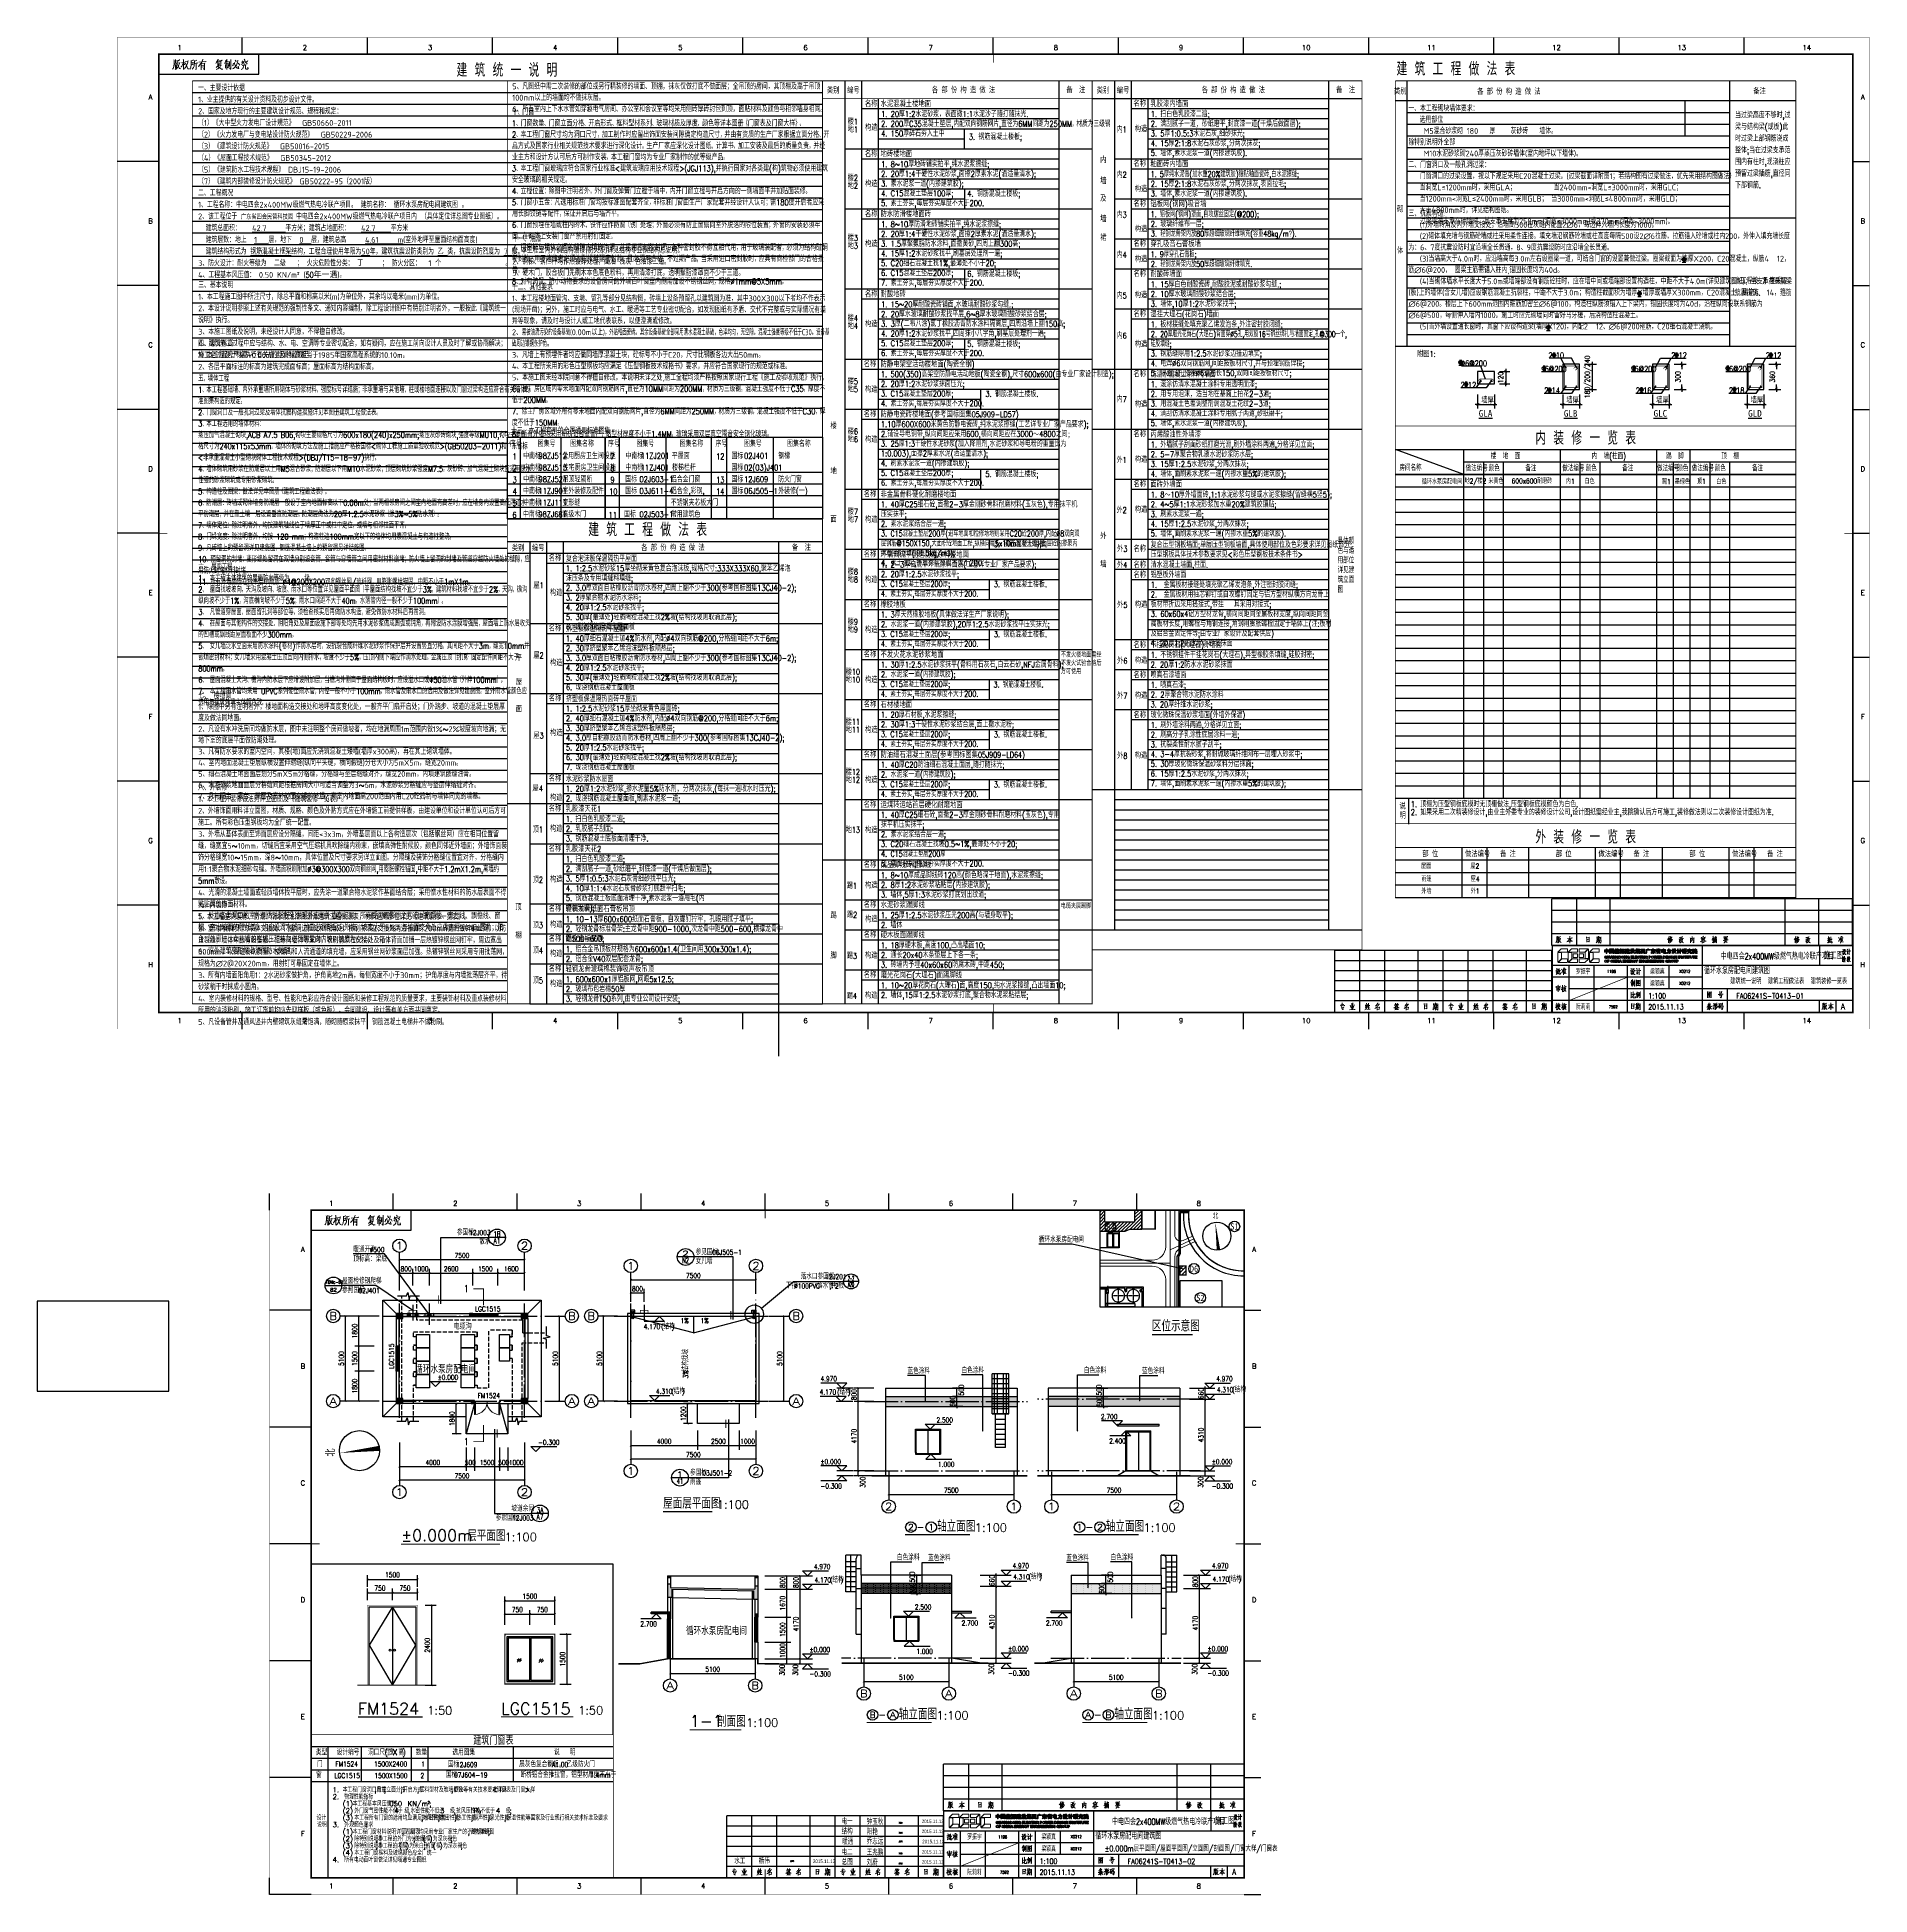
# Model space of a CAD drawing. Header units: millimetres. Extents: x 272502 to 382320, y 153465 to 264763.
import ezdxf
from ezdxf.enums import TextEntityAlignment as Align

# ---------------------------------------------------------------- set-up
doc = ezdxf.new("R2010")
doc.units = ezdxf.units.MM
doc.header["$LTSCALE"] = 1000
for name, pattern in [('CENTER', [2, 1.25, -0.25, 0.25, -0.25]), ('CENTER2', [1.125, 0.75, -0.125, 0.125, -0.125]), ('DASH', [0.35, 0.25, -0.1]), ('DASHDOT', [1, 0.5, -0.25, 0, -0.25]), ('DOTE', [2.42, 2, -0.2, 0.02, -0.2])]:
    doc.linetypes.add(name, pattern=pattern)
for name, color, linetype in [('55', 7, 'Continuous'), ('ACS_PFG_FL', 2, 'Continuous'), ('AXIS', 3, 'Continuous'), ('AXIS_TEXT', 7, 'Continuous'), ('BAR', 1, 'Continuous'), ('BM', 7, 'Continuous'), ('COLUMN', 255, 'Continuous'), ('DIM_ELEV', 3, 'Continuous'), ('DIM_IDEN', 3, 'Continuous'), ('DIM_LEAD', 3, 'Continuous'), ('DIM_SYMB', 3, 'Continuous'), ('DOTE', 1, 'CENTER'), ('E_WINDOW', 4, 'Continuous'), ('G-CH', 6, 'Continuous'), ('HQ1', 7, 'Continuous'), ('HQ2', 7, 'Continuous'), ('NOTES', 4, 'Continuous'), ('PUB_DIM', 3, 'Continuous'), ('PUB_HATCH', 8, 'Continuous'), ('PUB_TAB', 7, 'Continuous'), ('PUB_TEXT', 7, 'Continuous'), ('STAIR', 2, 'Continuous'), ('TEXT', 7, 'Continuous'), ('Version', 7, 'Continuous'), ('WALL', 141, 'Continuous'), ('WINDOW', 2, 'Continuous'), ('WINDOW_TEXT', 7, 'Continuous'), ('Z-本期建构筑物', 4, 'Continuous'), ('填充', 8, 'Continuous'), ('工程做法表', 251, 'Continuous'), ('放坡', 4, 'Continuous'), ('电气-电缆沟', 6, 'Continuous'), ('铺地', 7, 'Continuous')]:
    doc.layers.add(name, color=color, linetype=linetype)
for name, color, linetype, lineweight in [('ROAD-CENT', 7, 'CENTER', 0), ('road_mr', 2, 'Continuous', 0), ('层 1', 7, 'Continuous', 0)]:
    doc.layers.add(name, color=color, linetype=linetype, lineweight=lineweight)
doc.styles.add('_TCH_AXIS', font='COMPLEX', dxfattribs={"bigfont": 'GBCBIG'})
doc.styles.add('_TCH_DIM', font='SIMPLEX', dxfattribs={"bigfont": 'GBCBIG'})
doc.styles.add('_TCH_DIM_T3', font='SIMPLEX', dxfattribs={"width": 0.705882, "bigfont": 'GBCBIG'})
doc.styles.add('_TCH_LABEL', font='COMPLEX', dxfattribs={"bigfont": 'GBCBIG'})
doc.styles.add('_TCH_WDTABLE', font='SIMPLEX', dxfattribs={"bigfont": 'GBCBIG'})
doc.styles.add('_TCH_WINDOW', font='SIMPLEX', dxfattribs={"height": 3.5, "bigfont": 'GBCBIG'})
doc.styles.add('BIGFONT', font='geditxt.shx', dxfattribs={"bigfont": 'hztxt.shx'})
doc.styles.add('D', font='geditxt', dxfattribs={"width": 0.75, "bigfont": 'dxt'})
doc.styles.add('DIM_FONT', font='SIMPLEX.shx', dxfattribs={"width": 0.8})
doc.styles.add('DXT', font='geditxt.shx', dxfattribs={"width": 0.7, "bigfont": 'dxt.shx'})
doc.styles.add('HZ', font='geditxt.shx', dxfattribs={"width": 0.75, "bigfont": 'hzfs_1.shx'})
doc.styles.add('HZTXT', font='haiwenrs.shx', dxfattribs={"bigfont": 'haiwenhz.shx'})
doc.styles.add('SIMPLEX', font='SIMPLEX.SHX')
doc.styles.add('ST', font='SimSun.ttf', dxfattribs={"width": 0.8})
doc.styles.get("Standard").update_dxf_attribs({"font": 'txt', "bigfont": 'gbcbig.shx'})
doc.styles.add('TK', font='geditxt.shx', dxfattribs={"width": 0.75, "bigfont": 'hzfs_1.shx'})
doc.styles.add('黑体', font='SIMHEI.TTF')
doc.dimstyles.new('_TCH_ARCH&&100', dxfattribs={"dimtxt": 297.5, "dimasz": 100, "dimexe": 250, "dimexo": 300, "dimgap": 100, "dimtad": 1, "dimdec": 0, "dimzin": 0, "dimdsep": 46, "dimtxsty": '_TCH_DIM_T3', "dimblk": 'ARCHTICK', "dimcen": 0.09, "dimclrt": 7, "dimazin": 2, "dimtfac": 1, "dimtdec": 0, "dimtix": 1, "dimtmove": 2, "dimatfit": 3, "dimfxl": 0, "dimtolj": 1, "dimtzin": 0, "dimarcsym": 0})
doc.dimstyles.new('_TCH_ARCH&&50', dxfattribs={"dimtxt": 148.75, "dimasz": 50, "dimexe": 125, "dimexo": 150, "dimgap": 63.125, "dimtad": 1, "dimdec": 0, "dimzin": 0, "dimdsep": 46, "dimtxsty": '_TCH_DIM_T3', "dimblk": 'ARCHTICK', "dimcen": 0.09, "dimclrt": 7, "dimazin": 2, "dimtfac": 1, "dimtdec": 0, "dimtix": 1, "dimtmove": 2, "dimatfit": 3, "dimfxl": 0, "dimtolj": 1, "dimtzin": 0, "dimarcsym": 0})
doc.dimstyles.new('DIMN', dxfattribs={"dimtxt": 300, "dimasz": 1, "dimexe": 250, "dimexo": 300, "dimgap": 150, "dimtad": 1, "dimdec": 0, "dimzin": 0, "dimdsep": 46, "dimtxsty": 'DIM_FONT', "dimblk": '_DIMX', "dimcen": 0.09, "dimclrt": 7, "dimadec": 0, "dimazin": 0, "dimtfac": 1, "dimtdec": 0, "dimtix": 1, "dimtmove": 2, "dimatfit": 3, "dimldrblk": '_DIMX', "dimfxl": 0, "dimtolj": 1, "dimtzin": 0, "dimarcsym": 0})

# ---------------------------------------------------------------- blocks, each defined once
blk = doc.blocks.new('GEDI_WK_A11')
at = {"color": 3}
for p, q in [((75, 584), (75, 594)), ((150, 584), (150, 594)), ((225, 584), (225, 594)), ((300, 584), (300, 594)), ((375, 584), (375, 594)), ((450, 584), (450, 594)), ((525, 584), (525, 594)), ((600, 584), (600, 594)), ((675, 584), (675, 594)), ((750, 584), (750, 594)), ((825, 584), (825, 594)), ((900, 584), (900, 594)), ((975, 584), (975, 594)), ((85, 572), (85, 584)), ((25, 572), (85, 572)), ((25, 519.8), (0, 519.8)), ((1040, 519.8), (1050, 519.8)), ((25, 445.5), (0, 445.5)), ((1040, 445.5), (1050, 445.5)), ((25, 371.2), (0, 371.2)), ((1040, 371.2), (1050, 371.2)), ((25, 297), (0, 297)), ((1040, 297), (1050, 297)), ((25, 222.8), (0, 222.8)), ((1040, 222.8), (1050, 222.8)), ((25, 148.5), (0, 148.5)), ((1040, 148.5), (1050, 148.5)), ((25, 74.2), (0, 74.2)), ((1040, 74.2), (1050, 74.2)), ((75, 0), (75, 10)), ((150, 0), (150, 10)), ((225, 0), (225, 10)), ((300, 0), (300, 10)), ((375, 0), (375, 10)), ((450, 0), (450, 10)), ((525, 0), (525, 10)), ((600, 0), (600, 10)), ((675, 0), (675, 10)), ((750, 0), (750, 10)), ((825, 0), (825, 10)), ((900, 0), (900, 10)), ((975, 0), (975, 10))]:
    blk.add_line(p, q, dxfattribs=at)
for points in [[(0, 0, 0.1, 0.1, 0), (1050, 0, 0.1, 0.1, 0), (1050, 594, 0.1, 0.1, 0), (0, 594, 0.1, 0.1, 0)], [(25, 10, 1, 1, 0), (1040, 10, 1, 1, 0), (1040, 584, 1, 1, 0), (25, 584, 1, 1, 0)]]:
    blk.add_lwpolyline(points, format="xyseb", close=True, dxfattribs=at)
for points in [[(525, 579, 0.5, 0.5, 0), (525, 594, 0.5, 0.5, 0)], [(30, 297, 0.5, 0.5, 0), (0, 297, 0.5, 0.5, 0)], [(1035, 297, 0.5, 0.5, 0), (1050, 297, 0.5, 0.5, 0)], [(525, 0, 0.5, 0.5, 0), (525, 15, 0.5, 0.5, 0)]]:
    blk.add_lwpolyline(points, format="xyseb", dxfattribs=at)
for s, p in [('1', (37.5, 588)), ('2', (112.5, 588)), ('3', (187.5, 588)), ('4', (262.5, 588)), ('5', (337.5, 588)), ('6', (412.5, 588)), ('7', (487.5, 588)), ('8', (562.5, 588)), ('9', (637.5, 588)), ('10', (712.5, 588)), ('11', (787.5, 588)), ('12', (862.5, 588)), ('13', (937.5, 588)), ('14', (1012.5, 588)), ('1', (37.5, 5)), ('2', (112.5, 5)), ('3', (187.5, 5)), ('4', (262.5, 5)), ('5', (337.5, 5)), ('6', (412.5, 5)), ('7', (487.5, 5)), ('8', (562.5, 5)), ('9', (637.5, 5)), ('10', (712.5, 5)), ('11', (787.5, 5)), ('12', (862.5, 5)), ('13', (937.5, 5)), ('14', (1012.5, 5))]:
    blk.add_text(s, height=3, dxfattribs=at).set_placement(p, align=Align.MIDDLE)
for s, p in [('A', (20, 556.9)), ('A', (1046, 556.9)), ('B', (20, 482.6)), ('B', (1046, 482.6)), ('C', (20, 408.4)), ('C', (1046, 408.4)), ('D', (20, 334.1)), ('D', (1046, 334.1)), ('E', (20, 259.9)), ('E', (1046, 259.9)), ('F', (20, 185.6)), ('F', (1046, 185.6)), ('G', (20, 111.4)), ('G', (1046, 111.4)), ('H', (20, 37.1)), ('H', (1046, 37.1))]:
    blk.add_text(s, height=3, dxfattribs=at).set_placement(p, align=Align.CENTER)
blk = doc.blocks.new('GEDI_Copyright_2012')
at = {"color": 7, "lineweight": 0}
for points in [[(9, -3.4), (9.1, -3.8), (9.1, -5), (9.1, -5.9), (9, -6.7), (8.9, -7.3), (8.7, -8), (8.5, -8.5), (8.2, -8.9)], [(9.1, -6.4), (10, -6.3), (9.9, -6.1), (9.9, -8.4), (9.9, -8.1), (9.9, -7.7)], [(9.2, -5.5), (10.4, -5.3)], [(10.8, -3.5), (10.9, -4), (10.9, -4.7), (10.8, -5.5), (10.7, -6.3), (10.6, -7), (10.5, -7.7), (10.3, -8.2), (10.1, -8.7), (9.8, -9.1)], [(9.9, -3.1), (10, -3.4), (10, -5.3)], [(11.2, -5.4), (12.6, -5.1), (12.5, -4.9), (12.3, -5.6), (12, -6.4), (11.7, -7), (11.5, -7.6), (11, -8.2), (10.6, -8.7), (10.3, -9)], [(12.4, -3.2), (12.3, -3.4), (11.5, -3.9), (11, -4.1)], [(11.2, -6.1), (12.3, -8.6), (13.1, -8.7), (12.4, -8.6), (12.2, -8.3)], [(14.7, -4.9), (14.4, -5.7), (14.1, -6.4), (13.7, -7.1), (13.4, -7.6), (13.4, -7.8)], [(13.6, -5.1), (15.4, -4.7)], [(14.6, -3.1), (14.8, -3.4), (14.8, -3.3), (14.7, -9.1), (14.7, -8.7), (14.7, -8.1)], [(14.7, -5.6), (15.3, -6), (15.4, -6.3)], [(15.7, -4.5), (17.5, -4.2), (17.4, -4), (17.3, -4.7), (17.1, -5.4), (16.9, -5.9), (16.8, -6.4), (16.5, -6.9), (16.2, -7.5), (15.9, -8), (15.6, -8.4), (15.3, -8.7), (15, -9)], [(15.6, -5.2), (15.9, -5.3), (17.4, -8.7), (18.2, -8.8), (17.4, -8.6), (17.1, -8.1)], [(20.7, -3.4), (20.5, -3.5), (19.4, -4.1), (19.3, -3.7), (19.4, -4.1), (19.4, -5.4), (19.4, -6.2), (19.3, -6.8), (19.2, -7.3), (19.1, -7.8), (18.9, -8.3), (18.7, -8.7), (18.5, -9)], [(19.5, -6.4), (19.6, -6.3), (20.5, -6.2), (20.4, -6.2), (20.5, -4.7), (20.6, -4.9), (19.4, -5.1)], [(22.7, -3.6), (22, -4), (21.3, -4.1), (21.3, -3.7), (21.3, -4.3), (21.3, -4.9), (21.3, -5.6), (21.2, -6.1), (21.1, -6.6), (21.1, -7.2), (20.9, -7.6), (20.7, -7.9), (20.5, -8.2), (20.3, -8.5), (20.1, -8.8), (19.9, -9)], [(21.3, -5.5), (23.2, -5.2), (23.1, -5.2), (22.9, -5.3)], [(22.3, -5.4), (22.3, -9.1), (22.2, -8.9), (22.3, -8.5)], [(26.3, -3), (26.3, -3.2), (26, -4.1), (25.8, -4.7), (25.5, -5.1), (25, -5.8), (24.4, -6.6), (23.9, -7.1), (23.6, -7.4)], [(24, -4.8), (28.4, -4.4), (28.1, -4.3)], [(25.3, -5.5), (25.4, -5.7), (25.4, -9), (25.4, -9.3), (25.3, -9), (25.4, -8.7)], [(25.4, -5.7), (27.4, -5.5), (27.4, -5.4), (27.5, -5.5), (27.4, -5.6), (27.4, -9.1), (27.3, -9.3), (26.7, -8.6), (27.3, -9.2)], [(27, -6.6), (25.5, -6.7)], [(25.5, -7.7), (27, -7.5)], [(28.1, -4.3), (27.8, -4.5)], [(35.5, -3), (35.5, -3.2), (35, -4.2), (34.5, -4.8), (34.3, -5.2), (34.1, -5.5)], [(35.7, -6.4), (35.7, -6.5), (35, -7.4), (34.6, -7.8), (34.3, -8)], [(35.6, -6.9), (35.7, -7), (37.3, -6.7), (37.2, -6.5), (36.8, -7.3), (36.5, -7.7), (36.2, -8), (35.7, -8.4), (35.3, -8.7), (34.8, -9), (34.3, -9.2)], [(35.1, -4.1), (36.3, -3.9), (37.9, -3.7), (37.7, -3.6), (37.5, -3.7)], [(35.2, -4.4), (35.3, -4.7), (35.3, -5.6), (35.3, -6.4), (35.3, -6.2), (37.2, -5.9), (37.1, -5.9), (37.1, -4.2), (37.3, -4.4), (35.3, -4.7)], [(36.6, -5.3), (35.4, -5.5)], [(35.5, -7.4), (35.6, -7.4), (37.6, -9), (38.3, -8.9), (37.6, -8.9), (37.3, -8.8)], [(39.3, -5.6), (42.1, -5.3), (42, -5.3), (41.9, -5.3), (41.7, -5.4)], [(40.1, -3.6), (40.2, -3.9), (39.8, -4.9), (39.7, -5.2)], [(39.9, -6.1), (40, -6.7), (40, -6.8), (40, -8.3), (40, -8), (40, -7.7)], [(40, -6.6), (41.9, -6.3), (41.8, -6.1), (41.7, -6.5), (41.7, -7.2), (41.6, -7.6), (41.6, -7.9), (41.4, -8.1), (41.1, -7.6), (41.5, -8)], [(40.1, -4.5), (41.7, -4.3)], [(40.8, -3), (40.8, -3.3), (40.8, -9.2), (40.7, -8.9), (40.8, -8.5)], [(42.3, -4.3), (42.4, -4.6), (42.4, -7.3), (42.3, -6.8), (42.4, -6.5)], [(43.1, -3.1), (43.2, -3.4), (43.1, -8.2), (43.1, -8.5), (43.1, -8.8), (43.1, -8.9), (43, -9), (42.4, -8.2), (43.1, -8.9)], [(47.4, -3.5), (47.4, -4), (47.2, -4.7), (47, -5.3), (46.7, -5.9), (46.5, -6.5), (46.2, -6.9), (45.9, -7.4), (45.5, -7.8), (45.1, -8.1), (44.7, -8.5), (44.2, -8.7)], [(44.7, -5.4), (44.6, -5.9), (44.5, -6.5), (44.4, -6.8), (44.2, -7)], [(45.3, -4.9), (45.4, -5.6), (45.6, -6.2), (45.8, -6.7), (46, -7.2), (46.2, -7.6), (46.6, -7.9), (47, -8.3), (47.5, -8.4), (47.8, -8.5), (47.9, -8.5), (47.7, -7.8), (47.6, -7.1), (47.8, -8.5)], [(45.8, -3.5), (46.1, -3.9), (46.2, -4.3), (46.3, -4.5), (46.3, -4.6)], [(47.6, -5.4), (48.1, -5.9), (48.4, -6.3), (48.5, -6.6)], [(51.2, -5.5), (51.2, -5.8), (51.1, -6.6), (51, -7), (50.8, -7.4), (50.7, -7.8), (50.5, -8.1), (50.3, -8.4), (50.1, -8.7), (49.8, -8.9), (49.4, -9.2)], [(50.9, -4.7), (50.8, -5), (50.4, -5.4), (50.1, -5.8), (49.8, -6), (49.6, -6.2)], [(50.1, -4), (50, -4.3), (49.9, -4.6), (49.9, -4.8), (49.8, -5), (49.7, -5), (50, -4.4), (53.3, -4.1), (53.2, -4), (52.8, -4.8)], [(50, -6.7), (52.2, -6.4), (52.1, -6.3), (52, -6.6), (51.9, -8.2), (52, -8.6), (52.1, -8.8), (52.2, -8.9), (52.4, -8.9), (52.6, -8.9), (53.2, -8.9), (53.4, -8.8), (53.5, -8.7), (53.4, -7.7), (53.4, -8.8)], [(51.2, -3), (51.5, -3.6), (51.5, -3.9)], [(51.8, -4.8), (52.3, -5.1), (52.7, -5.4), (52.8, -5.7), (52.9, -5.9)]]:
    blk.add_lwpolyline(points, dxfattribs=at)
blk = doc.blocks.new('_DIMX')
blk.add_line((-150, 0), (150, 0))
at = {"const_width": 50}
blk.add_lwpolyline([(-70, -70), (70, 70)], dxfattribs=at)
blk = doc.blocks.new('*D17')
at = {"layer": 'DEFPOINTS', "color": 0}
for p in [(359823, 244734), (359823, 243997), (360499, 243997)]:
    blk.add_point(p, dxfattribs=at)
at = {"layer": 'PUB_DIM', "color": 0, "lineweight": -2}
for p, q in [((360123, 244734), (360749, 244734)), ((360123, 243997), (360749, 243997)), ((360499, 244735), (360499, 244736)), ((360499, 244734), (360499, 243997)), ((360499, 243996), (360499, 243995))]:
    blk.add_line(p, q, dxfattribs=at)
for p, rotation in [((360499, 244734), 270), ((360499, 243997), 90)]:
    blk.add_blockref('_DIMX', p, dxfattribs=dict(at, rotation=rotation))
at = {"layer": 'PUB_DIM', "color": 7, "insert": (360199, 244365), "char_height": 300, "attachment_point": 5, "rotation": 90, "style": 'DIM_FONT'}
blk.add_mtext('\\A1;120', dxfattribs=at)
blk = doc.blocks.new('_ArchTick')
at = {"color": 0, "linetype": 'ByBlock', "const_width": 0.4}
blk.add_lwpolyline([(-0.5, -0.5), (0.5, 0.5)], dxfattribs=at)
blk = doc.blocks.new('*D18')
at = {"layer": 'DEFPOINTS', "color": 0}
for p in [(370299, 245162), (370299, 243662), (371061, 243662)]:
    blk.add_point(p, dxfattribs=at)
at = {"layer": 'PUB_DIM', "color": 0, "lineweight": -2}
for p, q in [((370599, 245162), (371311, 245162)), ((371061, 245161), (371061, 244871)), ((371061, 243663), (371061, 243954)), ((370599, 243662), (371311, 243662))]:
    blk.add_line(p, q, dxfattribs=at)
for p, rotation in [((371061, 245162), 90), ((371061, 243662), 270)]:
    blk.add_blockref('_DIMX', p, dxfattribs=dict(at, rotation=rotation))
at = {"layer": 'PUB_DIM', "color": 7, "insert": (370815, 244412), "char_height": 300, "attachment_point": 5, "rotation": 90, "style": 'DIM_FONT'}
blk.add_mtext('\\A1;300', dxfattribs=at)
blk = doc.blocks.new('*D19')
at = {"layer": 'DEFPOINTS', "color": 0}
for p in [(375964, 245162), (375964, 243662), (376726, 243662)]:
    blk.add_point(p, dxfattribs=at)
at = {"layer": 'PUB_DIM', "color": 0, "lineweight": -2}
for p, q in [((376264, 245162), (376976, 245162)), ((376726, 245161), (376726, 244871)), ((376726, 243663), (376726, 243954)), ((376264, 243662), (376976, 243662))]:
    blk.add_line(p, q, dxfattribs=at)
for p, rotation in [((376726, 245162), 90), ((376726, 243662), 270)]:
    blk.add_blockref('_DIMX', p, dxfattribs=dict(at, rotation=rotation))
at = {"layer": 'PUB_DIM', "color": 7, "insert": (376480, 244412), "char_height": 300, "attachment_point": 5, "rotation": 90, "style": 'DIM_FONT'}
blk.add_mtext('\\A1;360', dxfattribs=at)
blk = doc.blocks.new('GEDI_Version_2012')
at = {"layer": 'Version', "color": 2}
for p, q in [((-180, 0), (-180, 28)), ((0, 28), (-180, 28)), ((-165, 0), (-165, 28)), ((-145, 0), (-145, 28)), ((-40, 0), (-40, 28)), ((-20, 0), (-20, 28)), ((0, 21), (-180, 21)), ((0, 14), (-180, 14)), ((0, 7), (-180, 7)), ((0, 0), (-180, 0))]:
    blk.add_line(p, q, dxfattribs=at)
at = {"layer": 'Version', "color": 7}
blk.add_line((0, 28), (0, 0), dxfattribs=at)
at = {"layer": 'Version', "color": 7, "lineweight": 0}
for points in [[(-177, 5.4), (-176.9, 5.1), (-176.9, 4.3), (-176.9, 3.7), (-177, 3.2), (-177.1, 2.8), (-177.2, 2.3), (-177.3, 2), (-177.5, 1.7)], [(-176.9, 4), (-176.1, 4.1)], [(-176.9, 3.4), (-176.3, 3.5), (-176.4, 3.6), (-176.4, 2.1), (-176.4, 2.3), (-176.4, 2.6)], [(-175.8, 5.3), (-175.8, 5), (-175.8, 4.5), (-175.8, 4), (-175.9, 3.5), (-176, 3), (-176, 2.6), (-176.2, 2.2), (-176.3, 1.9), (-176.5, 1.7)], [(-176.4, 5.6), (-176.4, 5.4), (-176.4, 4.1)], [(-175.6, 4), (-174.7, 4.3), (-174.7, 4.4), (-174.9, 3.9), (-175, 3.4), (-175.2, 3), (-175.4, 2.6), (-175.7, 2.2), (-176, 1.9), (-176.2, 1.7)], [(-174.8, 5.5), (-174.8, 5.4), (-175.3, 5.1), (-175.7, 4.9)], [(-175.6, 3.6), (-174.8, 2), (-174.3, 1.9), (-174.8, 2), (-174.9, 2.2)], [(-169.3, 4.3), (-169.6, 3.7), (-169.9, 3.2), (-170.2, 2.9), (-170.6, 2.5), (-170.9, 2.2)], [(-170.6, 4.2), (-167.8, 4.5), (-167.9, 4.6), (-168.3, 4.5)], [(-169.9, 2.5), (-168.5, 2.7), (-168.6, 2.8), (-168.9, 2.7)], [(-169.2, 5.6), (-169.2, 2.9), (-169.2, 1.5), (-169.2, 1.7), (-169.2, 2.1)], [(-169.1, 4.3), (-168.2, 2.6), (-167.6, 2.6), (-168.2, 2.7), (-168.4, 2.9)], [(-159.1, 5.2), (-159.1, 4.8), (-159, 4.1), (-159, 3.4), (-159, 3.3), (-159, 2.7), (-159, 2.1), (-159, 2.3), (-157.9, 2.5), (-157.7, 2.2), (-157.6, 2.5), (-157.6, 2.9), (-157.6, 3.7), (-157.6, 4.5), (-157.6, 5.1), (-157.5, 5), (-159, 4.8)], [(-159, 3.6), (-157.9, 3.8), (-158, 3.9), (-158.3, 3.7)], [(-153.3, 2.7), (-151.5, 3), (-151.6, 3), (-151.7, 2.9)], [(-152.6, 2.5), (-152.6, 2.3), (-152.9, 2), (-153.1, 1.8), (-153.3, 1.6)], [(-153.2, 4.6), (-151.5, 4.8)], [(-152.7, 5.5), (-152.7, 5.3), (-152.7, 2.8)], [(-152.6, 4), (-152.1, 4.1)], [(-152.6, 3.5), (-152.2, 3.6)], [(-152.2, 2.6), (-151.9, 2.2), (-151.9, 2.1), (-152, 2.3)], [(-152, 5.7), (-151.9, 5.5), (-152, 2.9)], [(-151.3, 5.2), (-151.2, 4.8), (-151.2, 4.1), (-151.3, 3.3), (-151.3, 2.8), (-151.4, 2.3), (-151.6, 2), (-151.9, 1.5)], [(-151.3, 3.1), (-151.2, 3.1), (-150.8, 3.2)], [(-151.2, 4.8), (-150.4, 5), (-150.5, 5.1), (-150.5, 4), (-150.5, 4), (-150.4, 2.5), (-150.5, 2), (-150.5, 1.6), (-150.5, 1.5), (-150.9, 2), (-150.6, 1.7)], [(-151.2, 4), (-150.7, 4.1)], [(-109.6, 5.6), (-109.6, 5.4), (-109.9, 4.9), (-109.9, 4.8), (-110.1, 4.4), (-110.3, 4.1), (-110.5, 3.9), (-110.7, 3.6)], [(-110, 4.5), (-110, 1.6), (-110.1, 1.9), (-110, 2.4)], [(-108, 2.9), (-108.1, 2.7), (-108.4, 2.4), (-108.7, 2.1), (-109, 2), (-109.3, 1.7), (-109.5, 1.6), (-109.7, 1.6)], [(-109.6, 4.4), (-109.6, 2.5), (-109.6, 2.7), (-109.6, 2.9)], [(-108.9, 4.9), (-108.8, 4.9), (-107.9, 5), (-108, 5.1), (-108.2, 4.6), (-108.5, 4.2), (-108.7, 4), (-109, 3.8), (-109.2, 3.5), (-109.4, 3.4)], [(-108.6, 5.6), (-108.8, 5.1), (-109, 4.7), (-109.2, 4.4), (-109.2, 4.3), (-109.3, 4.1)], [(-108.5, 3.7), (-108.5, 3.6), (-108.6, 3.6), (-108.8, 3.3), (-109.1, 3.1), (-109.3, 2.9)], [(-108.3, 3.3), (-108.3, 3.2), (-108.4, 3.1), (-108.7, 2.8), (-108.7, 2.8), (-108.9, 2.6), (-109.1, 2.4), (-109.3, 2.3)], [(-109, 4.6), (-108.9, 4.6), (-107.8, 3.4), (-107.4, 3.4), (-107.8, 3.4), (-107.9, 3.6)], [(-103.7, 4.8), (-102.6, 5), (-102.7, 5.1), (-102.8, 3.9), (-102.7, 3.9), (-103.5, 3.8), (-103.6, 4.1), (-103.5, 3.7), (-103.5, 2.2)], [(-103.6, 2.1), (-102.8, 3)], [(-101.6, 4.1), (-101.6, 3.9), (-101.7, 3.4), (-101.8, 3.1), (-101.9, 2.8), (-102.1, 2.6), (-102.2, 2.3), (-102.4, 2.1), (-102.7, 2), (-102.9, 1.8), (-103, 1.7), (-103.2, 1.7)], [(-101.8, 5.6), (-101.9, 5.2), (-102.1, 4.6), (-102.3, 4.1), (-102.5, 3.7), (-102.6, 3.5), (-102.7, 3.2)], [(-102.4, 3.6), (-102.3, 3.6), (-101.5, 1.8), (-101, 1.7), (-101.5, 1.8), (-101.6, 2)], [(-102.3, 4), (-101, 4.2), (-101.2, 4.2), (-101.4, 4.2)], [(-97, 4.7), (-96.9, 4.2), (-96.8, 1.9), (-96.8, 1.6), (-96.8, 1.8), (-96.8, 2.2)], [(-96.8, 4.2), (-95.8, 4.3), (-95.7, 4.3), (-94.6, 4.5), (-94.7, 4.6), (-94.8, 4.5), (-94.8, 3.8), (-94.8, 3.2), (-94.8, 3.1), (-94.8, 2.6), (-94.8, 2.5), (-94.8, 2.2), (-94.9, 1.9), (-94.9, 1.6), (-95.5, 2.3), (-94.9, 1.7), (-94.9, 2)], [(-95.8, 5.5), (-95.8, 4.9), (-95.9, 4.3), (-95.9, 4.3), (-96, 3.9), (-96.1, 3.5), (-96.2, 3.1), (-96.3, 2.9), (-96.4, 2.7), (-96.5, 2.6), (-96.6, 2.5)], [(-95.9, 3.7), (-95.6, 3.4), (-95.4, 3.2), (-95.3, 3), (-95.3, 3.1)], [(-89.1, 4.2), (-89.2, 4), (-89.3, 3.9), (-89.6, 3.4), (-89.9, 3.1), (-90.3, 2.7), (-90.6, 2.5), (-90.8, 2.3)], [(-90.3, 5.1), (-90.3, 4.8), (-90.3, 4.6), (-90.3, 4.4), (-90.4, 4.2), (-90.4, 4.4), (-90.3, 4.6)], [(-90.3, 4.8), (-87.9, 5), (-88, 5.1), (-88.3, 4.4)], [(-89.6, 4.5), (-89.7, 4.3), (-90, 3.8), (-90.3, 3.5)], [(-89.9, 2.8), (-89.8, 2.6), (-89.8, 1.7), (-89.7, 1.5), (-89.8, 1.7), (-88.7, 1.8), (-88.8, 1.8), (-88.7, 2.9), (-88.6, 2.8), (-89.8, 2.6)], [(-89.4, 5.7), (-89.1, 5.3), (-89.1, 5.1), (-89.2, 5.4)], [(-89.2, 3.9), (-88.8, 3.4), (-88.4, 2.9), (-88, 2.6), (-87.5, 2.6), (-88.1, 2.7), (-88.3, 2.9)], [(-88.9, 4.4), (-88.4, 4), (-88.3, 3.8), (-88.5, 4.1)], [(-84, 3.2), (-83, 3.8)], [(-83.8, 4.3), (-82.9, 4.5)], [(-83.4, 5.6), (-83.3, 5.4), (-83.3, 5.5), (-83.3, 1.8), (-83.4, 1.7), (-83.7, 2.1), (-83.4, 1.8)], [(-82.7, 4.7), (-81.1, 5), (-81.2, 5), (-81.4, 4.9)], [(-82.7, 3.9), (-81.2, 4.1), (-81.3, 4.2), (-81.3, 3.9), (-81.3, 2.2), (-81.3, 1.8), (-81.3, 1.6), (-81.7, 2), (-81.3, 1.7)], [(-82.7, 4.1), (-82.7, 1.6), (-82.7, 1.8), (-82.7, 2)], [(-82.5, 3.4), (-81.5, 3.6)], [(-82.4, 4.7), (-82.3, 4.4), (-82.3, 4.2)], [(-82.3, 3.1), (-82.2, 2.1), (-82.3, 2.4), (-81.7, 2.5), (-81.8, 2.5), (-81.7, 3.1), (-81.6, 3), (-82.3, 2.9)], [(-82.1, 5.6), (-81.9, 5.3), (-81.9, 5.2), (-81.9, 5)], [(-82, 4), (-82, 3.8), (-82, 3)], [(-81.8, 4.8), (-81.7, 4.7), (-81.8, 4.1)], [(-77.1, 3.2), (-77, 3.1), (-76.9, 3.1), (-74.3, 3.4), (-74.4, 3.4), (-74.7, 3.3)], [(-76.9, 5.2), (-76.9, 5.1), (-76.8, 5.2), (-74.5, 5.4), (-74.6, 5.4), (-74.9, 5.4)], [(-75.3, 3.2), (-75.4, 2.9), (-75.5, 2.6), (-75.7, 2.4), (-75.9, 2.2), (-76.2, 2), (-76.5, 1.8), (-76.7, 1.7), (-76.9, 1.7)], [(-76.6, 4.8), (-76.6, 4.5), (-76.5, 3.6), (-76.6, 3.8), (-74.8, 3.9), (-75, 3.9), (-74.9, 4.8), (-74.8, 4.7), (-76.6, 4.6)], [(-75.8, 3.8), (-75.8, 3.7), (-76.3, 2.6), (-76.1, 2.5), (-75.6, 2.3), (-75.1, 2), (-74.9, 1.9), (-74.8, 1.8)], [(-76.1, 5.1), (-76.1, 5), (-76.1, 3.8)], [(-75.6, 5.2), (-75.5, 5), (-75.6, 3.9)], [(-33.7, 5.6), (-33.7, 5.4), (-33.9, 4.9), (-33.9, 4.8), (-34.2, 4.4), (-34.4, 4.1), (-34.6, 3.8), (-34.7, 3.6)], [(-34.1, 4.5), (-34.1, 1.6), (-34.1, 1.9), (-34.1, 2.3)], [(-32.1, 2.9), (-32.2, 2.7), (-32.5, 2.3), (-32.8, 2.1), (-33, 1.9), (-33.3, 1.7), (-33.6, 1.6), (-33.8, 1.5)], [(-33.6, 4.4), (-33.6, 2.5), (-33.7, 2.7), (-33.6, 2.9)], [(-32.7, 5.5), (-32.9, 5), (-33, 4.6), (-33.2, 4.3), (-33.3, 4.3), (-33.4, 4.1)], [(-32.9, 4.9), (-32.8, 4.9), (-32, 5), (-32, 5.1), (-32.3, 4.6), (-32.6, 4.2), (-32.8, 4), (-33, 3.7), (-33.3, 3.5), (-33.4, 3.4)], [(-32.3, 3.3), (-32.4, 3.2), (-32.4, 3.1), (-32.7, 2.8), (-32.8, 2.7), (-32.9, 2.6), (-33.2, 2.4), (-33.4, 2.2)], [(-32.6, 3.7), (-32.6, 3.6), (-32.6, 3.6), (-32.9, 3.3), (-33.1, 3.1), (-33.3, 2.9)], [(-33, 4.6), (-32.9, 4.5), (-31.8, 3.4), (-31.5, 3.4), (-31.8, 3.4), (-32, 3.5)], [(-27.8, 4.8), (-26.6, 4.9), (-26.8, 5), (-26.9, 3.9), (-26.8, 3.9), (-27.6, 3.8), (-27.6, 4.1), (-27.6, 3.7), (-27.6, 2.2)], [(-27.7, 2.1), (-26.8, 3)], [(-25.7, 4.1), (-25.7, 3.9), (-25.8, 3.3), (-25.9, 3), (-26, 2.8), (-26.1, 2.5), (-26.3, 2.3), (-26.5, 2.1), (-26.7, 1.9), (-26.9, 1.8), (-27.1, 1.7), (-27.3, 1.6)], [(-25.9, 5.5), (-26, 5.1), (-26.1, 4.6), (-26.4, 4.1), (-26.5, 3.7), (-26.6, 3.4), (-26.8, 3.2)], [(-26.5, 3.6), (-26.4, 3.5), (-25.6, 1.8), (-25, 1.7), (-25.5, 1.8), (-25.7, 2)], [(-26.4, 4), (-25.1, 4.2), (-25.3, 4.2), (-25.5, 4.2)], [(-14.8, 4.1), (-14.8, 4.1), (-13.8, 4.3)], [(-14.8, 3), (-13.8, 3.7)], [(-14.2, 5.4), (-14.2, 5.2), (-14.2, 1.8), (-14.3, 1.6), (-14.7, 2), (-14.3, 1.7)], [(-13.5, 4.9), (-13.5, 4.7), (-13.5, 2), (-13.6, 1.9), (-13.1, 2.4)], [(-13.1, 3.6), (-13.5, 3.4)], [(-12.8, 5.3), (-12.8, 5.1), (-12.8, 2.6), (-12.8, 2.3), (-12.8, 2.1), (-12.8, 2), (-12.7, 1.8), (-12.6, 1.8), (-12.6, 1.7), (-12.5, 1.7), (-12.4, 1.7), (-12.1, 1.7), (-12, 1.8), (-12, 1.8), (-12.1, 2.6), (-12, 1.8), (-12.1, 1.7)], [(-12.1, 4.1), (-12.2, 3.9), (-12.8, 3.2)], [(-8.1, 4.9), (-7.9, 4.6), (-7.7, 4.2)], [(-8.1, 2.7), (-8.1, 2.8), (-7.9, 2.5), (-7.3, 4.2)], [(-6.6, 5.6), (-6.6, 5.5), (-6.8, 4.8), (-7, 4.2), (-7.3, 3.7)], [(-6.9, 4.4), (-6.8, 2.2), (-6.9, 1.8), (-6.9, 1.5), (-6.9, 1.8)], [(-6.7, 4.3), (-5.4, 4.6), (-5.4, 4.6), (-5.7, 4.5), (-6.1, 4.4), (-6.1, 2.1)], [(-6.7, 2), (-5.2, 2.2)], [(-6.6, 3.6), (-5.5, 3.8)], [(-6.6, 2.8), (-5.5, 3)], [(-6.2, 5.6), (-6, 5.1), (-6, 4.9), (-6, 4.8)]]:
    blk.add_lwpolyline(points, dxfattribs=at)
blk = doc.blocks.new('GEDI_HQ1_2012')
at = {"layer": 'HQ1', "color": 2}
for p, q in [((0, 37), (-65, 37)), ((-65, 0), (-65, 37)), ((-50, 0), (-50, 37)), ((-35, 0), (-35, 37)), ((-15, 0), (-15, 37)), ((0, 0), (0, 37)), ((-65, 31), (0, 31)), ((-65, 25), (0, 25)), ((-65, 19), (0, 19)), ((-65, 13), (0, 13)), ((-65, 7), (0, 7)), ((-65, 0), (0, 0)), ((0, 0), (0, 7))]:
    blk.add_line(p, q, dxfattribs=at)
at = {"layer": 'HQ1', "color": 7, "lineweight": 0}
for points in [[(-61.8, 3.8), (-58.9, 4), (-59.1, 4), (-59.3, 4)], [(-61.3, 4.5), (-59.5, 4.7), (-59.6, 4.7), (-59.8, 4.7)], [(-60.5, 5.6), (-60.5, 5.3), (-60.7, 4.1), (-60.9, 2.9), (-61, 3), (-59.6, 3.2), (-59.6, 3.3), (-60.3, 2)], [(-61, 2.4), (-60.6, 2.1), (-60.4, 2), (-60.1, 1.8), (-60, 1.7), (-59.9, 1.5)], [(-56.1, 1.6), (-52.8, 1.8), (-53, 1.8), (-53.3, 1.8)], [(-55.7, 4.3), (-55.3, 3.2), (-55.2, 2.8)], [(-54.9, 5.3), (-54.8, 5), (-54.8, 1.7)], [(-54.2, 5.6), (-54.1, 5.3), (-54.2, 1.7)], [(-53.2, 4.4), (-53.3, 4), (-53.7, 3.3), (-54.1, 2.7)], [(-45.7, 4.4), (-45.7, 4.3), (-45.8, 3.7), (-45.9, 3.2), (-46, 2.9), (-46.1, 2.7), (-46.2, 2.4), (-46.4, 2.1), (-46.6, 1.8), (-46.9, 1.6)], [(-46.8, 4), (-45.7, 4.1)], [(-46, 5.5), (-46, 5.4), (-46.5, 3), (-46.3, 2.9), (-46.1, 2.7), (-45.9, 2.6), (-45.8, 2.4), (-45.7, 2.3)], [(-45.8, 1.8), (-43.7, 1.9), (-43.9, 1.9), (-44.3, 1.9)], [(-45.1, 4.9), (-45.1, 4.6), (-45.3, 4), (-45.4, 3.6), (-45.6, 3.2)], [(-45.3, 3), (-44.1, 3.2), (-44.2, 3.2), (-44.4, 3.1)], [(-45.2, 4), (-44, 4.1), (-44.1, 4.1), (-44.3, 4.1)], [(-44.7, 5.5), (-44.7, 5.3), (-44.7, 1.9)], [(-39.6, 4.6), (-39.5, 4.6), (-38.2, 4.8), (-38.3, 4.9), (-38.5, 4.6), (-38.7, 4.2), (-39, 3.9), (-39.3, 3.6), (-39.6, 3.3), (-40, 3), (-40.3, 2.7), (-40.4, 2.7), (-40.6, 2.5), (-40.9, 2.4)], [(-39.2, 5.7), (-39.2, 5.5), (-39.5, 4.9), (-39.7, 4.6), (-40, 4.3), (-40.3, 3.9), (-40.5, 3.7)], [(-39.9, 4.3), (-39.8, 4.2), (-39.5, 3.9), (-39.5, 3.8), (-39.6, 4)], [(-39.7, 3), (-39.7, 2.9), (-39.6, 2.1), (-39.6, 2), (-39.6, 1.4), (-39.6, 1.6), (-39.6, 1.7), (-38.2, 1.9), (-38.2, 1.9), (-38.4, 1.9), (-38.2, 3.2), (-38.2, 3.1), (-38.3, 3.1), (-39.6, 2.9)], [(-27.9, 4.4), (-28, 4.2), (-28.4, 3.6), (-28.5, 3.5), (-28.7, 3.2), (-29.1, 2.8), (-29.3, 2.7), (-29.5, 2.5)], [(-28.5, 5.5), (-28.5, 5.3), (-28.8, 4.7), (-29, 4.3), (-29.2, 4)], [(-29, 1.6), (-26.8, 1.8), (-26.9, 1.8), (-27.3, 1.7)], [(-28.7, 4.8), (-27.9, 4.9)], [(-28.6, 2.7), (-28.5, 2.2), (-28.5, 2), (-28.5, 2.3)], [(-28.5, 4.8), (-28.3, 4.3)], [(-27.6, 3.3), (-28.5, 3.1)], [(-28.1, 2.9), (-27.9, 2.4), (-28, 2.1), (-28, 2.5)], [(-28, 4.1), (-26.8, 2.8), (-26.4, 2.8), (-26.8, 2.9), (-27.1, 3.1)], [(-27.4, 5.5), (-27.4, 5.3), (-27.7, 4.4)], [(-27.3, 2.9), (-27.3, 2.7), (-27.7, 1.7)], [(-27.6, 4.7), (-26.6, 4.9)], [(-27.3, 4.7), (-27, 4.1)], [(-22.1, 4.6), (-22, 4.6), (-20.7, 4.8), (-20.8, 4.9), (-21, 4.6), (-21.3, 4.2), (-21.5, 3.9), (-21.8, 3.6), (-22.1, 3.3), (-22.5, 3), (-22.8, 2.7), (-22.9, 2.7), (-23.1, 2.5), (-23.4, 2.4)], [(-21.7, 5.7), (-21.7, 5.5), (-22, 4.9), (-22.2, 4.6), (-22.5, 4.3), (-22.8, 3.9), (-23.1, 3.7)], [(-22.4, 4.3), (-22.3, 4.2), (-22, 3.9), (-22, 3.8), (-22.1, 4)], [(-22.2, 3), (-22.2, 2.9), (-22.1, 2.1), (-22.1, 2), (-22.1, 1.4), (-22.1, 1.6), (-22.1, 1.7), (-20.7, 1.9), (-20.7, 1.9), (-20.9, 1.9), (-20.7, 3.2), (-20.7, 3.1), (-20.8, 3.1), (-22.2, 2.9)], [(-11.4, 5.2), (-11.4, 4.8), (-11.3, 4.1), (-11.3, 3.3), (-11.3, 3.2), (-11.3, 2.7), (-11.3, 1.9), (-11.3, 2.2), (-10.2, 2.4), (-9.9, 2.1), (-9.9, 2.5), (-9.9, 2.9), (-9.8, 3.6), (-9.8, 4.5), (-9.8, 5.2), (-9.8, 5), (-11.3, 4.8)], [(-11.3, 3.6), (-10.2, 3.8), (-10.3, 3.8), (-10.5, 3.7)], [(-6.2, 2.6), (-4.4, 2.9), (-4.5, 2.9), (-4.6, 2.8)], [(-5.5, 2.4), (-5.5, 2.3), (-5.8, 1.9), (-6, 1.7), (-6.2, 1.5)], [(-6.1, 4.6), (-4.4, 4.8)], [(-5.6, 5.5), (-5.6, 5.3), (-5.6, 2.7)], [(-5.5, 4), (-5, 4.1)], [(-5.5, 3.4), (-5, 3.5)], [(-5, 2.5), (-4.7, 2.1), (-4.7, 1.9), (-4.8, 2.3)], [(-4.8, 5.7), (-4.7, 5.5), (-4.8, 2.8)], [(-4.1, 5.2), (-4.1, 4.8), (-4.1, 4.1), (-4.1, 3.3), (-4.1, 2.8), (-4.3, 2.2), (-4.5, 1.9), (-4.8, 1.4)], [(-4.1, 4.8), (-3.2, 5), (-3.3, 5.1), (-3.3, 4), (-3.3, 4), (-3.2, 2.4), (-3.3, 1.8), (-3.3, 1.5), (-3.3, 1.4), (-3.8, 1.8), (-3.4, 1.5)], [(-4.1, 3.1), (-4, 3.1), (-3.6, 3.2)], [(-4, 4), (-3.5, 4.1)]]:
    blk.add_lwpolyline(points, dxfattribs=at)
blk.add_text('223344', height=0.0001).set_placement((-22.1, 1.7))
blk = doc.blocks.new('GEDI_HQ2_2012')
at = {"layer": 'HQ2', "color": 2}
for p, q in [((0, 37), (-65, 37)), ((-65, 0), (-65, 37)), ((-50, 0), (-50, 37)), ((-35, 0), (-35, 37)), ((-15, 0), (-15, 37)), ((0, 0), (0, 37)), ((-65, 31), (0, 31)), ((-65, 25), (0, 25)), ((-65, 19), (0, 19)), ((-65, 13), (0, 13)), ((-65, 7), (0, 7)), ((-65, 0), (0, 0)), ((0, 0), (0, 7))]:
    blk.add_line(p, q, dxfattribs=at)
at = {"layer": 'HQ2', "color": 7, "lineweight": 0}
for points in [[(-61.8, 3.8), (-58.9, 4), (-59.1, 4), (-59.3, 4)], [(-61.3, 4.5), (-59.5, 4.7), (-59.6, 4.7), (-59.8, 4.7)], [(-60.5, 5.6), (-60.5, 5.3), (-60.7, 4.1), (-60.9, 2.9), (-61, 3), (-59.6, 3.2), (-59.6, 3.3), (-60.3, 2)], [(-61, 2.4), (-60.6, 2.1), (-60.4, 2), (-60.1, 1.8), (-60, 1.7), (-59.9, 1.5)], [(-56.1, 1.6), (-52.8, 1.8), (-53, 1.8), (-53.3, 1.8)], [(-55.7, 4.3), (-55.3, 3.2), (-55.2, 2.8)], [(-54.9, 5.3), (-54.8, 5), (-54.8, 1.7)], [(-54.2, 5.6), (-54.1, 5.3), (-54.2, 1.7)], [(-53.2, 4.4), (-53.3, 4), (-53.7, 3.3), (-54.1, 2.7)], [(-45.7, 4.4), (-45.7, 4.3), (-45.8, 3.7), (-45.9, 3.2), (-46, 2.9), (-46.1, 2.7), (-46.2, 2.4), (-46.4, 2.1), (-46.6, 1.8), (-46.9, 1.6)], [(-46.8, 4), (-45.7, 4.1)], [(-46, 5.5), (-46, 5.4), (-46.5, 3), (-46.3, 2.9), (-46.1, 2.7), (-45.9, 2.6), (-45.8, 2.4), (-45.7, 2.3)], [(-45.8, 1.8), (-43.7, 1.9), (-43.9, 1.9), (-44.3, 1.9)], [(-45.1, 4.9), (-45.1, 4.6), (-45.3, 4), (-45.4, 3.6), (-45.6, 3.2)], [(-45.3, 3), (-44.1, 3.2), (-44.2, 3.2), (-44.4, 3.1)], [(-45.2, 4), (-44, 4.1), (-44.1, 4.1), (-44.3, 4.1)], [(-44.7, 5.5), (-44.7, 5.3), (-44.7, 1.9)], [(-39.6, 4.6), (-39.5, 4.6), (-38.2, 4.8), (-38.3, 4.9), (-38.5, 4.6), (-38.7, 4.2), (-39, 3.9), (-39.3, 3.6), (-39.6, 3.3), (-40, 3), (-40.3, 2.7), (-40.4, 2.7), (-40.6, 2.5), (-40.9, 2.4)], [(-39.2, 5.7), (-39.2, 5.5), (-39.5, 4.9), (-39.7, 4.6), (-40, 4.3), (-40.3, 3.9), (-40.5, 3.7)], [(-39.9, 4.3), (-39.8, 4.2), (-39.5, 3.9), (-39.5, 3.8), (-39.6, 4)], [(-39.7, 3), (-39.7, 2.9), (-39.6, 2.1), (-39.6, 2), (-39.6, 1.4), (-39.6, 1.6), (-39.6, 1.7), (-38.2, 1.9), (-38.2, 1.9), (-38.4, 1.9), (-38.2, 3.2), (-38.2, 3.1), (-38.3, 3.1), (-39.6, 2.9)], [(-27.9, 4.4), (-28, 4.2), (-28.4, 3.6), (-28.5, 3.5), (-28.7, 3.2), (-29.1, 2.8), (-29.3, 2.7), (-29.5, 2.5)], [(-28.5, 5.5), (-28.5, 5.3), (-28.8, 4.7), (-29, 4.3), (-29.2, 4)], [(-29, 1.6), (-26.8, 1.8), (-26.9, 1.8), (-27.3, 1.7)], [(-28.7, 4.8), (-27.9, 4.9)], [(-28.6, 2.7), (-28.5, 2.2), (-28.5, 2), (-28.5, 2.3)], [(-28.5, 4.8), (-28.3, 4.3)], [(-27.6, 3.3), (-28.5, 3.1)], [(-28.1, 2.9), (-27.9, 2.4), (-28, 2.1), (-28, 2.5)], [(-28, 4.1), (-26.8, 2.8), (-26.4, 2.8), (-26.8, 2.9), (-27.1, 3.1)], [(-27.4, 5.5), (-27.4, 5.3), (-27.7, 4.4)], [(-27.3, 2.9), (-27.3, 2.7), (-27.7, 1.7)], [(-27.6, 4.7), (-26.6, 4.9)], [(-27.3, 4.7), (-27, 4.1)], [(-22.1, 4.6), (-22, 4.6), (-20.7, 4.8), (-20.8, 4.9), (-21, 4.6), (-21.3, 4.2), (-21.5, 3.9), (-21.8, 3.6), (-22.1, 3.3), (-22.5, 3), (-22.8, 2.7), (-22.9, 2.7), (-23.1, 2.5), (-23.4, 2.4)], [(-21.7, 5.7), (-21.7, 5.5), (-22, 4.9), (-22.2, 4.6), (-22.5, 4.3), (-22.8, 3.9), (-23.1, 3.7)], [(-22.4, 4.3), (-22.3, 4.2), (-22, 3.9), (-22, 3.8), (-22.1, 4)], [(-22.2, 3), (-22.2, 2.9), (-22.1, 2.1), (-22.1, 2), (-22.1, 1.4), (-22.1, 1.6), (-22.1, 1.7), (-20.7, 1.9), (-20.7, 1.9), (-20.9, 1.9), (-20.7, 3.2), (-20.7, 3.1), (-20.8, 3.1), (-22.2, 2.9)], [(-11.4, 5.2), (-11.4, 4.8), (-11.3, 4.1), (-11.3, 3.3), (-11.3, 3.2), (-11.3, 2.7), (-11.3, 1.9), (-11.3, 2.2), (-10.2, 2.4), (-9.9, 2.1), (-9.9, 2.5), (-9.9, 2.9), (-9.8, 3.6), (-9.8, 4.5), (-9.8, 5.2), (-9.8, 5), (-11.3, 4.8)], [(-11.3, 3.6), (-10.2, 3.8), (-10.3, 3.8), (-10.5, 3.7)], [(-6.2, 2.6), (-4.4, 2.9), (-4.5, 2.9), (-4.6, 2.8)], [(-5.5, 2.4), (-5.5, 2.3), (-5.8, 1.9), (-6, 1.7), (-6.2, 1.5)], [(-6.1, 4.6), (-4.4, 4.8)], [(-5.6, 5.5), (-5.6, 5.3), (-5.6, 2.7)], [(-5.5, 4), (-5, 4.1)], [(-5.5, 3.4), (-5, 3.5)], [(-5, 2.5), (-4.7, 2.1), (-4.7, 1.9), (-4.8, 2.3)], [(-4.8, 5.7), (-4.7, 5.5), (-4.8, 2.8)], [(-4.1, 5.2), (-4.1, 4.8), (-4.1, 4.1), (-4.1, 3.3), (-4.1, 2.8), (-4.3, 2.2), (-4.5, 1.9), (-4.8, 1.4)], [(-4.1, 4.8), (-3.2, 5), (-3.3, 5.1), (-3.3, 4), (-3.3, 4), (-3.2, 2.4), (-3.3, 1.8), (-3.3, 1.5), (-3.3, 1.4), (-3.8, 1.8), (-3.4, 1.5)], [(-4.1, 3.1), (-4, 3.1), (-3.6, 3.2)], [(-4, 4), (-3.5, 4.1)]]:
    blk.add_lwpolyline(points, dxfattribs=at)
blk.add_text('112233', height=0.0001).set_placement((-22.1, 1.7))
blk = doc.blocks.new('GEDI_TQ_2012')
at = {"color": 2}
for p, q in [((-90, 0), (-90, 40)), ((-20, 40), (-20, 28)), ((0, 28), (-180, 28)), ((-170, 0), (-170, 28)), ((-155, 0), (-155, 28)), ((-135, 0), (-135, 28)), ((-125, 0), (-125, 28)), ((-110, 14), (-110, 28)), ((-90, 21), (-180, 21)), ((0, 14), (-170, 14)), ((-75, 0), (-75, 14)), ((0, 7), (-180, 7)), ((-20, 0), (-20, 7)), ((-10, 0), (-10, 7))]:
    blk.add_line(p, q, dxfattribs=at)
at = {"color": 7}
for p, q in [((0, 40), (0, 0)), ((0, 0), (-180, 0))]:
    blk.add_line(p, q, dxfattribs=at)
at = {"color": 2, "const_width": 0.8}
for points in [[(-180, 40), (0, 40)], [(-180, 0), (-180, 40)]]:
    blk.add_lwpolyline(points, dxfattribs=at)
at = {"color": 7, "lineweight": 0}
for points in [[(-6.3, 36.5), (-5.7, 36.7), (-5.8, 36.8), (-5.9, 36.5), (-5.9, 35), (-6, 34.9), (-5.5, 35.5)], [(-6.1, 33.5), (-6.1, 33.1), (-6.1, 30.2), (-6.1, 30.4), (-6.1, 30.7)], [(-6, 37.8), (-5.7, 37.4), (-5.7, 37.2)], [(-5.3, 36.2), (-4.4, 36.4), (-4.5, 36.4), (-4.6, 36.2), (-4.7, 35.9), (-4.8, 35.7), (-4.9, 35.5), (-5.1, 35.2), (-5.3, 35), (-5.4, 34.8), (-5.6, 34.7), (-5.7, 34.6)], [(-5.2, 37.8), (-5.1, 37.6), (-5.1, 37.3), (-5.2, 37), (-5.3, 36.8), (-5.3, 36.6), (-5.4, 36.4), (-5.5, 36.3)], [(-4.9, 33.6), (-4.9, 33.5), (-4.9, 33.3), (-5, 33), (-5.1, 32.7), (-5.3, 32.5), (-5.4, 32.3), (-5.5, 32.1)], [(-5.3, 35.9), (-5.2, 35.9), (-4.4, 34.7), (-4, 34.7), (-4.4, 34.7), (-4.5, 34.9)], [(-5.1, 37.6), (-4.5, 37.6), (-4.6, 37.7), (-4.6, 37.5), (-4.6, 37.3), (-4.6, 37.1), (-4.6, 36.9), (-4.6, 36.8), (-4.6, 36.8), (-4.5, 36.7), (-4.4, 36.7), (-4.2, 36.7), (-4.2, 36.7), (-4.1, 36.8)], [(-3.7, 36.6), (-3.1, 36.7), (-3.2, 36.8), (-3.2, 35), (-3.3, 34.9), (-2.7, 35.7)], [(-3.4, 37.9), (-3.2, 37.6), (-3.1, 37.4), (-3.1, 37.3)], [(-2.8, 36.6), (-1.4, 36.7), (-1.5, 36.8), (-1.7, 36.7)], [(-2.4, 33.4), (-2.3, 33.1), (-2.4, 32.7), (-2.4, 32.5), (-2.4, 32.3), (-2.5, 32.2), (-2.5, 32.1), (-2.6, 32)], [(-2.2, 38), (-2.2, 37.8), (-2.2, 34.4), (-2.2, 34.6), (-2.2, 34.9)], [(-178, 25.1), (-177.9, 25.1), (-176.9, 25.4)], [(-177.9, 24.1), (-176.9, 24.7)], [(-177.4, 26.5), (-177.3, 26.2), (-177.4, 22.8), (-177.4, 22.7), (-177.8, 23), (-177.4, 22.8)], [(-176.7, 25.9), (-176.6, 25.8), (-176.7, 23), (-176.8, 23), (-176.2, 23.5)], [(-176.2, 24.7), (-176.6, 24.5)], [(-176, 26.3), (-175.9, 26.1), (-176, 23.7), (-176, 23.4), (-176, 23.2), (-175.9, 23), (-175.9, 22.9), (-175.8, 22.8), (-175.7, 22.8), (-175.6, 22.8), (-175.5, 22.8), (-175.3, 22.8), (-175.2, 22.8), (-175.1, 22.8), (-175.2, 23.7), (-175.2, 22.8), (-175.2, 22.8)], [(-175.3, 25.2), (-175.4, 25), (-176, 24.2)], [(-174.6, 25.9), (-174.3, 25.6), (-174.2, 25.3)], [(-174.6, 23.8), (-174.6, 23.8), (-174.3, 23.5), (-173.8, 25.3)], [(-173.1, 26.7), (-173.1, 26.5), (-173.3, 25.8), (-173.5, 25.3), (-173.8, 24.8)], [(-173.4, 25.5), (-173.3, 23.3), (-173.4, 22.8), (-173.4, 22.5), (-173.4, 22.8)], [(-173.2, 25.4), (-171.8, 25.6), (-171.9, 25.7), (-172.2, 25.6), (-172.6, 25.5), (-172.6, 23.1)], [(-173.1, 24.7), (-172, 24.8)], [(-173.1, 23.1), (-171.7, 23.2)], [(-173, 23.9), (-172, 24.1)], [(-172.7, 26.7), (-172.5, 26.1), (-172.5, 26), (-172.4, 25.8)], [(-133.3, 24.8), (-132.6, 25), (-132.7, 25.1), (-132.7, 24.8), (-132.7, 23.1), (-132.9, 23), (-132.3, 23.7)], [(-132.9, 26.2), (-132.6, 25.8), (-132.5, 25.6)], [(-131.9, 24.4), (-130.8, 24.6), (-130.9, 24.7), (-131, 24.4), (-131.2, 24.1), (-131.3, 23.9), (-131.4, 23.6), (-131.7, 23.3), (-131.9, 23.1), (-132.2, 22.8), (-132.4, 22.7), (-132.5, 22.6)], [(-131.8, 26.3), (-131.8, 26), (-131.8, 25.7), (-131.8, 25.4), (-131.9, 25.1), (-132, 24.9), (-132.1, 24.7), (-132.3, 24.5)], [(-131.9, 24.1), (-131.9, 24.1), (-130.9, 22.7), (-130.3, 22.7), (-130.9, 22.8), (-131, 22.9)], [(-131.7, 26), (-131, 26.1), (-131.1, 26.2), (-131.1, 25.9), (-131.1, 25.7), (-131.1, 25.5), (-131.1, 25.3), (-131.1, 25.2), (-131.1, 25.1), (-130.9, 25), (-130.8, 25), (-130.6, 25), (-130.5, 25), (-130.4, 25.1)], [(-129.9, 24.9), (-129.2, 25), (-129.2, 25.1), (-129.3, 23), (-129.4, 22.9), (-128.6, 23.8)], [(-129.5, 26.4), (-129.3, 26), (-129.2, 25.9), (-129.1, 25.7)], [(-128.8, 24.9), (-127, 25), (-127.1, 25.1), (-127.3, 25)], [(-127.9, 26.4), (-127.9, 26.2), (-127.9, 22.4), (-127.9, 22.6), (-127.9, 23)], [(-6.1, 33.1), (-5.5, 33.2), (-5.5, 33.3), (-5.8, 32.5), (-5.8, 32.5), (-5.8, 32.4), (-5.7, 32.3), (-5.7, 32.2), (-5.6, 32), (-5.6, 31.9), (-5.6, 31.7), (-5.6, 31.6), (-5.6, 31.5), (-5.7, 31.4), (-5.9, 31.7)], [(-5.1, 32.2), (-5.1, 32), (-5.1, 32), (-5.1, 31.8), (-5.2, 31.4), (-5.2, 31.2), (-5.3, 31), (-5.3, 30.8), (-5.4, 30.6), (-5.5, 30.4), (-5.6, 30.3), (-5.8, 30.2)], [(-4.9, 33.2), (-4.3, 32.1), (-4, 32), (-4.3, 32.1), (-4.4, 32.3)], [(-4.7, 32.3), (-4.7, 32.2), (-4.7, 32.1), (-4.7, 30.1), (-4.7, 30.3), (-4.7, 30.6)], [(-3.6, 31.1), (-2.7, 31.6)], [(-2.7, 33.3), (-2.9, 33.1), (-3.2, 33)], [(-3.2, 33.3), (-3.2, 33), (-3.2, 30.3), (-3.2, 30.5), (-3.2, 30.7)], [(-3.2, 32.5), (-2.7, 32.7)], [(-2.7, 32.1), (-3.2, 32)], [(-2.4, 31.9), (-2.4, 31.9), (-1.7, 32), (-1.8, 32), (-1.9, 31.7), (-1.9, 31.5), (-2, 31.4), (-2.1, 31.2), (-2.2, 31), (-2.3, 30.8), (-2.4, 30.7), (-2.6, 30.6), (-2.7, 30.5), (-2.8, 30.4), (-2.9, 30.3)], [(-2.5, 31.6), (-2.4, 31.6), (-1.7, 30.5), (-1.4, 30.5), (-1.7, 30.5), (-1.8, 30.6)], [(-2.3, 33.2), (-1.8, 33.3), (-1.8, 33.3), (-1.9, 33.1), (-1.9, 32.9), (-1.9, 32.6), (-1.9, 32.5), (-1.9, 32.4), (-1.8, 32.3), (-1.7, 32.3), (-1.5, 32.3)], [(-177.7, 15.7), (-177.7, 15.4), (-177.8, 15.2), (-177.8, 15), (-177.9, 14.8)], [(-177.7, 15.4), (-175.2, 15.6), (-175.3, 15.7), (-175.6, 15.1)], [(-177.4, 14.9), (-177.4, 14.6), (-177.3, 13.1), (-177.3, 13.4), (-175.9, 13.5), (-176.1, 13.5), (-176.4, 13.5)], [(-175.9, 13.5), (-175.8, 13.3), (-175.6, 14.9), (-175.6, 14.8), (-177.3, 14.6)], [(-177.1, 14), (-176.1, 14.2)], [(-176.7, 16.3), (-176.5, 16), (-176.5, 15.7)], [(-176.6, 15.3), (-176.5, 15.2), (-176.6, 12.2), (-176.6, 12.5), (-176.6, 12.9)], [(-173.9, 14.9), (-174.1, 14.4), (-174.3, 14), (-174.5, 13.7), (-174.7, 13.4)], [(-173.5, 15.1), (-174.6, 14.9)], [(-174, 16.3), (-173.9, 16.1), (-173.9, 16.1), (-173.9, 12.3), (-173.9, 12.6), (-173.9, 12.9)], [(-173.9, 14.7), (-173.5, 14.3)], [(-172, 14.2), (-172.1, 13.9), (-172.4, 13.4), (-172.8, 13.1), (-173.1, 12.7), (-173.4, 12.5), (-173.7, 12.3)], [(-172.2, 14.8), (-172.2, 14.7), (-172.6, 14.2), (-172.6, 14.1), (-172.9, 13.8), (-173.1, 13.5), (-173.4, 13.2)], [(-173.2, 15.1), (-171.7, 15.4), (-171.8, 15.4), (-172, 15.3)], [(-172.7, 15.2), (-172.7, 15), (-173.2, 14.2), (-173.2, 14.2), (-172.4, 14.4)], [(-172.8, 16.2), (-172.6, 15.9), (-172.5, 15.7), (-172.6, 15.6)], [(-172.5, 13.3), (-172, 12.7), (-171.9, 12.5), (-172, 12.8)], [(-133.1, 17.9), (-131.2, 18.1), (-131.3, 18.1), (-131.4, 18.1), (-131.5, 18)], [(-132.9, 12), (-132.6, 11.8), (-132.8, 11.8), (-132.7, 8.7), (-132.9, 8.6), (-131.8, 9.4)], [(-132.5, 19.2), (-132.5, 19), (-132.7, 18.3), (-132.8, 18.1)], [(-132.7, 17.5), (-132.6, 17.2), (-132.6, 17.1), (-132.6, 16.1), (-132.6, 16.3), (-132.6, 16.5)], [(-132.6, 17.2), (-131.3, 17.4), (-131.4, 17.5), (-131.5, 17.3), (-131.5, 16.8), (-131.5, 16.6), (-131.6, 16.4), (-131.6, 16.3), (-131.9, 16.6), (-131.6, 16.3)], [(-132.5, 18.6), (-131.5, 18.7)], [(-132.1, 19.6), (-132, 19.4), (-132.1, 15.5), (-132.1, 15.7), (-132.1, 16)], [(-131.7, 12.3), (-131.5, 12.1), (-131.6, 12.2), (-131.6, 11.5), (-131.6, 10.8), (-131.6, 10.2), (-131.6, 9.7), (-131.6, 9.7), (-131.6, 9.5), (-131.6, 8.9), (-131.5, 8.7), (-131.4, 8.6), (-131.1, 8.6), (-130.6, 8.6), (-130.3, 8.7), (-130.2, 8.7), (-130.3, 9.6)], [(-131.6, 10), (-130.8, 10.8), (-130.6, 11.1)], [(-131.1, 18.7), (-131, 18.6), (-131, 16.7), (-131.1, 17.1), (-131, 17.3)], [(-130.6, 19.5), (-130.5, 19.3), (-130.5, 16.2), (-130.5, 16), (-130.6, 15.8), (-130.6, 15.7), (-130.7, 15.7), (-131, 16.2), (-130.6, 15.7)], [(-129.1, 12.3), (-129.1, 12.1), (-129.4, 11.4), (-129.7, 11), (-129.9, 10.6)], [(-129.6, 19.4), (-129.6, 19), (-129.5, 15.6), (-129.6, 16), (-127.6, 16), (-127.7, 16), (-128, 16)], [(-129.6, 19), (-127.2, 19.2), (-127.3, 19.3), (-127.4, 19), (-127.4, 16.1), (-127.4, 15.7), (-127.6, 16)], [(-128.8, 18.5), (-128.7, 18.5), (-127.9, 18.6), (-128, 18.7), (-128.3, 18), (-128.6, 17.7), (-128.9, 17.4), (-129.1, 17.2), (-129.4, 17)], [(-129.4, 11.4), (-129.4, 8.6), (-129.4, 8.8), (-129.4, 8.9), (-129.4, 9.2)], [(-128.6, 19), (-128.6, 18.8), (-128.9, 18.3), (-129.2, 17.9), (-129.3, 17.8)], [(-128.6, 11.5), (-128.6, 11.5), (-128.7, 11), (-128.8, 10.6), (-129, 10.3), (-129.1, 10.1)], [(-129, 11.6), (-129, 11.6), (-128.9, 11.6), (-127.9, 11.8), (-128, 11.8), (-128.2, 11.7)], [(-128.8, 18.1), (-128.8, 18.1), (-127.9, 17.3), (-127.6, 17.3), (-127.9, 17.3), (-128, 17.4)], [(-128.8, 16.7), (-128.4, 16.5), (-128.3, 16.4)], [(-128.7, 17.3), (-128.4, 17.1), (-128.3, 16.9)], [(-127.4, 12.3), (-127.2, 12.1), (-127.3, 12.1), (-127.3, 8.9), (-127.3, 8.8), (-127.3, 8.6), (-127.4, 8.6), (-127.8, 9.1), (-127.4, 8.6), (-127.3, 8.7)], [(-127.8, 11.4), (-127.7, 11.3), (-127.8, 11.3), (-127.8, 9.7), (-127.8, 9.9), (-127.8, 10.1)], [(-87.1, 12.4), (-87, 12), (-87, 8.6), (-87, 9), (-85, 9), (-85.1, 9), (-85.4, 9)], [(-87, 12), (-84.6, 12.2), (-84.7, 12.3), (-84.8, 12), (-84.8, 9), (-84.8, 8.7), (-85, 9)], [(-86.1, 11.9), (-86.1, 11.8), (-86.3, 11.3), (-86.6, 10.9), (-86.8, 10.7)], [(-86.2, 11.4), (-86.1, 11.4), (-85.3, 11.5), (-85.4, 11.6), (-85.8, 11), (-86, 10.7), (-86.3, 10.4), (-86.5, 10.2), (-86.8, 10)], [(-79.8, 12.5), (-79.7, 12.1), (-79.7, 11), (-79.7, 11.3), (-78.4, 11.4), (-78.6, 11.4), (-78.6, 12.2), (-78.5, 12.4), (-78.5, 12.3), (-78.7, 12.2), (-79.7, 12.1)], [(-177.4, 4.2), (-177.6, 3.7), (-177.8, 3.4), (-178, 3), (-178.2, 2.7)], [(-177, 4.4), (-178.1, 4.2)], [(-177.5, 5.5), (-177.4, 5.3), (-177.4, 5.4), (-177.4, 1.5), (-177.5, 1.7), (-177.4, 2.1)], [(-177.4, 4), (-177, 3.6)], [(-175.9, 3.7), (-175.9, 3.5), (-176.1, 3), (-176.2, 2.7), (-176.4, 2.4), (-176.6, 2.1), (-176.8, 1.9), (-176.9, 1.7), (-177.2, 1.5)], [(-176.4, 4.2), (-176.4, 4), (-176.7, 3.5), (-176.9, 3.2), (-177, 3.1)], [(-176.8, 4.5), (-175.4, 4.7), (-175.5, 4.7), (-175.6, 4.7)], [(-176.7, 3.3), (-176.6, 3.2), (-175.6, 1.7), (-175.1, 1.7), (-175.6, 1.8), (-175.7, 1.9)], [(-176.4, 5.5), (-176.2, 5.2), (-176.1, 5), (-176.1, 4.8)], [(-175.9, 4.2), (-175.6, 3.9), (-175.5, 3.7), (-175.4, 3.5)], [(-173.8, 4.1), (-174, 3.6), (-174.2, 3.2), (-174.4, 2.9), (-174.6, 2.6)], [(-173.4, 4.4), (-174.5, 4.2)], [(-173.9, 5.5), (-173.8, 5.4), (-173.8, 5.4), (-173.8, 1.5), (-173.8, 1.8), (-173.8, 2.1)], [(-173.8, 3.9), (-173.4, 3.5)], [(-172, 3.4), (-172, 3.2), (-172.4, 2.7), (-172.7, 2.3), (-173.1, 2), (-173.4, 1.7), (-173.6, 1.5)], [(-172.1, 4.1), (-172.2, 3.9), (-172.5, 3.4), (-172.5, 3.4), (-172.8, 3.1), (-173.1, 2.7), (-173.4, 2.4)], [(-173.2, 4.4), (-171.6, 4.7), (-171.7, 4.7), (-172, 4.6)], [(-172.6, 4.4), (-172.6, 4.2), (-173.1, 3.5), (-173.2, 3.4), (-172.3, 3.7)], [(-172.7, 5.5), (-172.5, 5.1), (-172.5, 5), (-172.5, 4.9)], [(-172.5, 2.5), (-171.9, 2), (-171.8, 1.7), (-172, 2)], [(-132.6, 10.4), (-132, 10.6)], [(-132.6, 5.2), (-132.5, 4.9), (-132.5, 4.1), (-132.5, 3.4), (-132.5, 3.3), (-132.5, 2.8), (-132.5, 2.1), (-132.5, 2.3), (-131.4, 2.5), (-131.2, 2.3), (-131.1, 2.6), (-131.1, 3), (-131.1, 3.7), (-131, 4.5), (-131, 5.1), (-131, 5.1), (-132.5, 4.8)], [(-132.5, 3.6), (-131.4, 3.8), (-131.5, 3.9), (-131.7, 3.7)], [(-130.1, 4.6), (-128.4, 4.8)], [(-130.1, 2.7), (-128.4, 3), (-128.5, 3), (-128.6, 2.9)], [(-129.5, 2.5), (-129.5, 2.4), (-129.8, 2), (-130, 1.8), (-130.1, 1.6)], [(-129.6, 5.5), (-129.6, 5.3), (-129.6, 2.8)], [(-129.5, 4), (-129, 4.1)], [(-129.5, 3.5), (-129.1, 3.6)], [(-128.6, 10.9), (-128, 11), (-128.1, 11.1), (-128.1, 10.8), (-128.2, 10.4), (-128.3, 10.2), (-128.4, 9.9), (-128.6, 9.7), (-128.7, 9.4), (-128.8, 9.2), (-129, 9), (-129.1, 8.9)], [(-129.1, 2.6), (-128.8, 2.2), (-128.8, 2.1), (-128.9, 2.4)], [(-128.9, 10.4), (-128.6, 10.2), (-128.6, 10.1)], [(-128.8, 5.7), (-128.8, 5.5), (-128.9, 2.9)], [(-128.2, 5.2), (-128.1, 4.9), (-128.1, 4.1), (-128.1, 3.3), (-128.2, 2.9), (-128.3, 2.3), (-128.5, 2), (-128.8, 1.5)], [(-128.1, 4.8), (-127.3, 5), (-127.4, 5.1), (-127.4, 4.1), (-127.4, 4), (-127.3, 2.5), (-127.4, 2), (-127.4, 1.6), (-127.4, 1.5), (-127.8, 2), (-127.4, 1.7)], [(-128.1, 4), (-127.6, 4.1)], [(-128.1, 3.1), (-128.1, 3.1), (-127.6, 3.3)], [(-86.3, 4.8), (-85.2, 5.1), (-85.3, 5.1), (-85.4, 5), (-85.5, 4.7), (-85.7, 4.4), (-85.9, 4.2), (-86.1, 4), (-86.3, 3.8), (-86.5, 3.6), (-86.8, 3.4), (-87, 3.3), (-87.2, 3.2), (-87.4, 3.1), (-87.5, 3.1)], [(-86.3, 2.8), (-86.7, 2.3), (-86.9, 2.1), (-87, 1.9), (-87.1, 1.9), (-87.2, 1.8)], [(-86.1, 5.7), (-86.1, 5.4), (-86.2, 5.1), (-86.4, 4.9), (-86.7, 4.5), (-86.9, 4.3), (-87, 4.2)], [(-86.8, 3.1), (-85, 3.2), (-85.1, 3.2), (-85.3, 3.2)], [(-85.9, 3.7), (-85.9, 1.5), (-86.5, 2.1), (-85.9, 1.6)], [(-86.4, 4.5), (-86.3, 4.5), (-86, 4.3), (-85.8, 4.1), (-85.5, 3.8), (-85.1, 3.6), (-84.9, 3.4), (-84.2, 3.3), (-84.8, 3.4), (-85.1, 3.6)], [(-86.3, 11.1), (-86.2, 11.1), (-85.3, 10.2), (-85, 10.2), (-85.3, 10.3), (-85.5, 10.4)], [(-86.2, 9.7), (-85.9, 9.5), (-85.7, 9.3)], [(-86.1, 10.3), (-85.8, 10), (-85.7, 9.9)], [(-85.9, 3.8), (-85.9, 3.7)], [(-85.6, 2.8), (-85.2, 2.5), (-85, 2.3), (-84.7, 1.9)], [(-83.1, 5.1), (-83.1, 4.2), (-83.1, 3.8), (-83.2, 3.5), (-83.2, 3.2), (-83.3, 2.9), (-83.4, 2.6), (-83.5, 2.4), (-83.7, 2.1), (-83.8, 2), (-83.9, 1.9)], [(-83.9, 3.8), (-82, 4), (-82.1, 4.1), (-82.3, 4)], [(-83.7, 5.1), (-82.2, 5.3), (-82.3, 5.3), (-82.5, 5.3)], [(-82.5, 5.2), (-82.5, 1.9), (-82.6, 2.1), (-82.5, 2.4)], [(-81.1, 3.6), (-81.1, 3.5), (-81.3, 3.2), (-81.4, 3), (-81.6, 2.7), (-81.8, 2.4), (-82, 2.1), (-82.2, 2), (-82.4, 1.8), (-82.6, 1.7)], [(-81.3, 4.6), (-81.3, 4.4), (-81.4, 4.2), (-81.6, 4), (-81.8, 3.7), (-82, 3.5), (-82.1, 3.3), (-82.3, 3.2)], [(-81.4, 5.6), (-81.4, 5.4), (-81.5, 5.2), (-81.7, 4.9), (-81.9, 4.7), (-82, 4.6), (-82.1, 4.4)], [(-79.7, 4.9), (-79.7, 4.8), (-80, 4.2), (-80.3, 3.7), (-80.5, 3.4), (-80.7, 3.2)], [(-80.6, 10.6), (-80.2, 10.6), (-79.5, 10.7), (-77.7, 10.9), (-77.9, 10.9), (-78.2, 10.9)], [(-80.4, 5), (-79.2, 5.1), (-79.3, 5.1), (-79.4, 5.1)], [(-80.1, 3.9), (-80.1, 2.6), (-80.1, 3), (-79.5, 3.1), (-79.5, 3), (-79.4, 4), (-79.4, 3.9), (-80.1, 3.8)], [(-79.5, 10.7), (-79.7, 9.9), (-79.8, 10), (-78.3, 10.2), (-78.4, 10.3), (-78.4, 10.2), (-78.6, 9.6), (-78.7, 9.3), (-78.8, 9), (-78.9, 8.8), (-79, 8.6), (-79.1, 8.6), (-79.5, 9.3), (-79, 8.6)], [(-79.6, 2.6), (-78.2, 2.8), (-78.3, 2.9), (-78.5, 2.8)], [(-78.9, 4.8), (-79.1, 3.4), (-79.1, 3.5), (-77.6, 3.6), (-77.7, 3.8), (-77.7, 3.4), (-77.9, 2.7), (-78, 2.2), (-78.1, 1.9), (-78.2, 1.8), (-78.2, 1.7), (-78.6, 2.2), (-78.2, 1.8)], [(-79, 5.3), (-77.9, 5.4), (-78, 5.5), (-78.3, 3.6)], [(-18, 5.4), (-17.9, 5.1), (-17.9, 4.3), (-17.9, 3.7), (-18, 3.2), (-18.1, 2.8), (-18.2, 2.4), (-18.3, 2), (-18.5, 1.8)], [(-17.9, 4), (-17.1, 4.2)], [(-17.9, 3.4), (-17.3, 3.5), (-17.4, 3.6), (-17.4, 2.1), (-17.4, 2.3), (-17.4, 2.6)], [(-17.4, 5.6), (-17.4, 5.4), (-17.4, 4.1)], [(-16.8, 5.3), (-16.7, 5), (-16.7, 4.6), (-16.8, 4), (-16.9, 3.5), (-16.9, 3), (-17, 2.6), (-17.1, 2.2), (-17.3, 1.9), (-17.4, 1.7)], [(-16.5, 4.1), (-15.7, 4.3), (-15.7, 4.4), (-15.8, 4), (-16, 3.4), (-16.2, 3.1), (-16.4, 2.6), (-16.7, 2.2), (-16.9, 1.9), (-17.2, 1.7)], [(-15.7, 5.5), (-15.8, 5.4), (-16.3, 5.1), (-16.7, 4.9)], [(-16.6, 3.6), (-15.8, 2), (-15.3, 1.9), (-15.8, 2), (-15.9, 2.2)], [(-13.2, 4.4), (-13.5, 3.8), (-13.8, 3.3), (-14.1, 2.9), (-14.4, 2.6), (-14.8, 2.3)], [(-14.5, 4.3), (-11.7, 4.6), (-11.8, 4.6), (-12.2, 4.5)], [(-13.8, 2.6), (-12.4, 2.8), (-12.5, 2.8), (-12.8, 2.7)], [(-13.1, 5.7), (-13.1, 3), (-13.1, 1.6), (-13.1, 1.8), (-13.1, 2.2)], [(-13, 4.4), (-12.1, 2.7), (-11.5, 2.7), (-12.1, 2.7), (-12.3, 2.9)]]:
    blk.add_lwpolyline(points, dxfattribs=at)
for s, p in [('334455', (-127.9, 25)), ('445566', (-132.5, 2.3)), ('556677', (-87, 9))]:
    blk.add_text(s, height=0.0001).set_placement(p)
blk = doc.blocks.new('LOGO_CEEC_2014')
h = blk.add_hatch(color=256)
h.paths.add_polyline_path([(33.3, 9.1), (32.7, 9.1), (32.7, 8.6), (33.3, 8.6)], flags=16)
h.paths.add_polyline_path([(31.7, 8.6), (32.3, 8.6), (32.3, 9.1), (31.7, 9.1)], flags=16)
edge = h.paths.add_edge_path()
edge.add_spline(control_points=[(31.3, 9.5), (31.3, 9.5), (32.3, 9.5), (32.3, 9.5), (32.3, 9.5), (32.3, 10.1), (32.3, 10.1), (32.5, 10.1), (32.7, 10.1), (32.7, 10.1), (32.7, 10.1), (32.8, 10.1), (32.8, 10), (32.8, 10), (32.8, 10), (32.8, 10), (32.7, 9.9), (32.7, 9.9), (32.7, 9.8), (32.7, 9.8), (32.7, 9.5), (32.7, 9.5), (32.7, 9.5), (33.8, 9.5), (33.8, 9.5), (33.8, 9.5), (33.8, 8.1), (33.8, 8.1), (33.8, 8.1), (33.3, 8.1), (33.3, 8.1), (33.3, 8.1), (33.3, 8.2), (33.3, 8.2), (33.3, 8.2), (32.7, 8.2), (32.7, 8.2), (32.7, 8.2), (32.7, 7.2), (32.7, 7.2), (32.7, 7.2), (32.3, 7.2), (32.3, 7.2), (32.3, 7.2), (32.3, 8.2), (32.3, 8.2), (32.3, 8.2), (31.7, 8.2), (31.7, 8.2), (31.7, 8.2), (31.7, 8), (31.7, 8), (31.7, 8), (31.3, 8), (31.3, 8), (31.3, 8), (31.3, 9.5), (31.3, 9.5)], knot_values=[0, 0, 0, 0, 1, 1, 1, 2, 2, 2, 3, 3, 3, 4, 4, 4, 5, 5, 5, 6, 6, 6, 7, 7, 7, 8, 8, 8, 9, 9, 9, 10, 10, 10, 11, 11, 11, 12, 12, 12, 13, 13, 13, 14, 14, 14, 15, 15, 15, 16, 16, 16, 17, 17, 17, 18, 18, 18, 19, 19, 19, 19], degree=3, periodic=0)
h = blk.add_hatch(color=256)
edge = h.paths.add_edge_path()
edge.add_spline(control_points=[(45.6, 4.8), (45.6, 4.8), (45.6, 5.1), (45.6, 5.1), (45.6, 5.1), (46.2, 5.1), (46.2, 5.1), (46.2, 5.1), (46.2, 4.3), (46.2, 4.3), (46.1, 4.3), (46, 4.3), (45.9, 4.3), (45.8, 4.2), (45.7, 4.2), (45.5, 4.2), (45, 4.3), (44.7, 4.5), (44.7, 5), (44.7, 5.5), (45, 5.8), (45.5, 5.8), (46, 5.8), (46.3, 5.7), (46.3, 5.3), (46.3, 5.3), (45.9, 5.3), (45.9, 5.3), (45.9, 5.5), (45.8, 5.6), (45.6, 5.6), (45.3, 5.6), (45.1, 5.4), (45.1, 5), (45.1, 4.7), (45.3, 4.5), (45.6, 4.5), (45.7, 4.5), (45.8, 4.5), (45.9, 4.5), (45.9, 4.5), (45.9, 4.5), (45.9, 4.5), (45.9, 4.5), (45.9, 4.8), (45.9, 4.8), (45.9, 4.8), (45.6, 4.8), (45.6, 4.8)], knot_values=[0, 0, 0, 0, 1, 1, 1, 2, 2, 2, 3, 3, 3, 4, 4, 4, 5, 5, 5, 6, 6, 6, 7, 7, 7, 8, 8, 8, 9, 9, 9, 10, 10, 10, 11, 11, 11, 12, 12, 12, 13, 13, 13, 14, 14, 14, 15, 15, 15, 16, 16, 16, 16], degree=3, periodic=0)
h.paths.add_polyline_path([(44.1, 4.3), (43.4, 5.5), (43.4, 5.5), (43.4, 4.3), (43.1, 4.3), (43.1, 5.8), (43.6, 5.8), (44.2, 4.6), (44.2, 4.6), (44.2, 5.8), (44.6, 5.8), (44.6, 4.3)])
edge = h.paths.add_edge_path(flags=16)
edge.add_spline(control_points=[(41.7, 5), (41.7, 4.7), (41.8, 4.5), (42.1, 4.5), (42.4, 4.5), (42.5, 4.7), (42.5, 5), (42.5, 5.4), (42.4, 5.6), (42.1, 5.6), (41.8, 5.6), (41.7, 5.4), (41.7, 5)], knot_values=[0, 0, 0, 0, 1, 1, 1, 2, 2, 2, 3, 3, 3, 4, 4, 4, 4], degree=3, periodic=0)
edge = h.paths.add_edge_path()
edge.add_spline(control_points=[(41.3, 5), (41.3, 5.5), (41.6, 5.8), (42.1, 5.8), (42.6, 5.8), (42.9, 5.5), (42.9, 5), (42.9, 4.5), (42.6, 4.3), (42.1, 4.2), (41.6, 4.3), (41.3, 4.5), (41.3, 5)], knot_values=[0, 0, 0, 0, 1, 1, 1, 2, 2, 2, 3, 3, 3, 4, 4, 4, 4], degree=3, periodic=0)
edge = h.paths.add_edge_path(flags=16)
edge.add_spline(control_points=[(40.1, 4.5), (40.1, 4.5), (40.3, 4.5), (40.3, 4.5), (40.6, 4.5), (40.8, 4.7), (40.8, 5), (40.8, 5.4), (40.6, 5.5), (40.3, 5.5), (40.3, 5.5), (40.1, 5.5), (40.1, 5.5), (40.1, 5.5), (40.1, 4.5), (40.1, 4.5)], knot_values=[0, 0, 0, 0, 1, 1, 1, 2, 2, 2, 3, 3, 3, 4, 4, 4, 5, 5, 5, 5], degree=3, periodic=0)
edge = h.paths.add_edge_path()
edge.add_spline(control_points=[(39.8, 5.8), (39.8, 5.8), (40.3, 5.8), (40.3, 5.8), (40.9, 5.8), (41.2, 5.5), (41.2, 5), (41.2, 4.5), (40.9, 4.3), (40.3, 4.3), (40.3, 4.3), (39.8, 4.3), (39.8, 4.3), (39.8, 4.3), (39.8, 5.8), (39.8, 5.8)], knot_values=[0, 0, 0, 0, 1, 1, 1, 2, 2, 2, 3, 3, 3, 4, 4, 4, 5, 5, 5, 5], degree=3, periodic=0)
edge = h.paths.add_edge_path()
edge.add_spline(control_points=[(38.8, 4.8), (38.8, 4.8), (38.8, 5.1), (38.8, 5.1), (38.8, 5.1), (39.5, 5.1), (39.5, 5.1), (39.5, 5.1), (39.5, 4.3), (39.5, 4.3), (39.4, 4.3), (39.3, 4.3), (39.1, 4.3), (39, 4.2), (38.9, 4.2), (38.8, 4.2), (38.3, 4.3), (38, 4.5), (38, 5), (38, 5.5), (38.3, 5.8), (38.8, 5.8), (39.3, 5.8), (39.5, 5.7), (39.5, 5.3), (39.5, 5.3), (39.2, 5.3), (39.2, 5.3), (39.2, 5.5), (39, 5.6), (38.8, 5.6), (38.5, 5.6), (38.4, 5.4), (38.4, 5), (38.4, 4.7), (38.5, 4.5), (38.8, 4.5), (38.9, 4.5), (39, 4.5), (39.1, 4.5), (39.1, 4.5), (39.1, 4.5), (39.2, 4.5), (39.2, 4.5), (39.2, 4.8), (39.2, 4.8), (39.2, 4.8), (38.8, 4.8), (38.8, 4.8)], knot_values=[0, 0, 0, 0, 1, 1, 1, 2, 2, 2, 3, 3, 3, 4, 4, 4, 5, 5, 5, 6, 6, 6, 7, 7, 7, 8, 8, 8, 9, 9, 9, 10, 10, 10, 11, 11, 11, 12, 12, 12, 13, 13, 13, 14, 14, 14, 15, 15, 15, 16, 16, 16, 16], degree=3, periodic=0)
h.paths.add_polyline_path([(37.3, 4.3), (36.7, 5.5), (36.7, 5.5), (36.7, 4.3), (36.3, 4.3), (36.3, 5.8), (36.9, 5.8), (37.5, 4.6), (37.5, 4.6), (37.5, 5.8), (37.8, 5.8), (37.8, 4.3)])
h.paths.add_polyline_path([(35.6, 4.8), (35.4, 5.5), (35.4, 5.5), (35.2, 4.8)], flags=16)
h.paths.add_polyline_path([(34.6, 4.3), (35.2, 5.8), (35.6, 5.8), (36.2, 4.3), (35.9, 4.3), (35.7, 4.6), (35.1, 4.6), (35, 4.3)])
edge = h.paths.add_edge_path()
edge.add_spline(control_points=[(34.5, 5.8), (34.5, 5.8), (34.5, 4.8), (34.5, 4.8), (34.5, 4.4), (34.2, 4.3), (33.8, 4.2), (33.3, 4.3), (33.1, 4.4), (33.1, 4.8), (33.1, 4.8), (33.1, 5.8), (33.1, 5.8), (33.1, 5.8), (33.4, 5.8), (33.4, 5.8), (33.4, 5.8), (33.4, 5), (33.4, 5), (33.4, 4.8), (33.4, 4.6), (33.5, 4.6), (33.5, 4.5), (33.6, 4.5), (33.8, 4.5), (33.9, 4.5), (34, 4.5), (34.1, 4.6), (34.1, 4.6), (34.1, 4.8), (34.1, 5), (34.1, 5), (34.1, 5.8), (34.1, 5.8), (34.1, 5.8), (34.5, 5.8), (34.5, 5.8)], knot_values=[0, 0, 0, 0, 1, 1, 1, 2, 2, 2, 3, 3, 3, 4, 4, 4, 5, 5, 5, 6, 6, 6, 7, 7, 7, 8, 8, 8, 9, 9, 9, 10, 10, 10, 11, 11, 11, 12, 12, 12, 12], degree=3, periodic=0)
edge = h.paths.add_edge_path()
edge.add_spline(control_points=[(32.1, 4.8), (32.1, 4.8), (32.1, 5.1), (32.1, 5.1), (32.1, 5.1), (32.8, 5.1), (32.8, 5.1), (32.8, 5.1), (32.8, 4.3), (32.8, 4.3), (32.6, 4.3), (32.5, 4.3), (32.4, 4.3), (32.3, 4.2), (32.2, 4.2), (32, 4.2), (31.5, 4.3), (31.3, 4.5), (31.3, 5), (31.3, 5.5), (31.5, 5.8), (32, 5.8), (32.5, 5.8), (32.8, 5.7), (32.8, 5.3), (32.8, 5.3), (32.4, 5.3), (32.4, 5.3), (32.4, 5.5), (32.3, 5.6), (32.1, 5.6), (31.8, 5.6), (31.6, 5.4), (31.6, 5), (31.6, 4.7), (31.8, 4.5), (32.1, 4.5), (32.2, 4.5), (32.3, 4.5), (32.4, 4.5), (32.4, 4.5), (32.4, 4.5), (32.4, 4.5), (32.4, 4.5), (32.4, 4.8), (32.4, 4.8), (32.4, 4.8), (32.1, 4.8), (32.1, 4.8)], knot_values=[0, 0, 0, 0, 1, 1, 1, 2, 2, 2, 3, 3, 3, 4, 4, 4, 5, 5, 5, 6, 6, 6, 7, 7, 7, 8, 8, 8, 9, 9, 9, 10, 10, 10, 11, 11, 11, 12, 12, 12, 13, 13, 13, 14, 14, 14, 15, 15, 15, 16, 16, 16, 16], degree=3, periodic=0)
h = blk.add_hatch(color=256)
h.paths.add_polyline_path([(33, 1.9), (33, 3.4), (34.1, 3.4), (34.1, 3.1), (33.4, 3.1), (33.4, 2.8), (34.1, 2.8), (34.1, 2.5), (33.4, 2.5), (33.4, 1.9)])
edge = h.paths.add_edge_path(flags=16)
edge.add_spline(control_points=[(31.6, 2.6), (31.6, 2.3), (31.8, 2.1), (32, 2.1), (32.3, 2.1), (32.5, 2.3), (32.5, 2.6), (32.5, 3), (32.3, 3.2), (32, 3.2), (31.8, 3.2), (31.6, 3), (31.6, 2.6)], knot_values=[0, 0, 0, 0, 1, 1, 1, 2, 2, 2, 3, 3, 3, 4, 4, 4, 4], degree=3, periodic=0)
edge = h.paths.add_edge_path()
edge.add_spline(control_points=[(31.3, 2.6), (31.3, 3.1), (31.5, 3.4), (32, 3.4), (32.6, 3.4), (32.8, 3.1), (32.8, 2.6), (32.8, 2.1), (32.6, 1.9), (32, 1.8), (31.5, 1.9), (31.3, 2.1), (31.3, 2.6)], knot_values=[0, 0, 0, 0, 1, 1, 1, 2, 2, 2, 3, 3, 3, 4, 4, 4, 4], degree=3, periodic=0)
h = blk.add_hatch(color=256)
edge = h.paths.add_edge_path(flags=0)
edge.add_spline(control_points=[(36, 8.6), (36, 8.6), (35.8, 8.6), (35.8, 8.6), (35.8, 8.6), (35.8, 8.2), (35.8, 8.2), (35.8, 8.2), (36, 8.2), (36, 8.2), (36, 8.3), (35.9, 8.4), (35.9, 8.5), (35.9, 8.5), (36, 8.6), (36, 8.6)], knot_values=[0, 0, 0, 0, 1, 1, 1, 2, 2, 2, 3, 3, 3, 4, 4, 4, 5, 5, 5, 5], degree=3, periodic=0)
edge = h.paths.add_edge_path(flags=0)
edge.add_spline(control_points=[(35.4, 8.9), (35.4, 8.9), (35.4, 9.2), (35.4, 9.2), (35.4, 9.2), (34.8, 9.2), (34.8, 9.2), (34.8, 9.2), (34.8, 9.5), (34.8, 9.5), (34.8, 9.5), (36.4, 9.5), (36.4, 9.5), (36.4, 9.5), (36.4, 9.2), (36.4, 9.2), (36.4, 9.2), (35.8, 9.2), (35.8, 9.2), (35.8, 9.2), (35.8, 8.9), (35.8, 8.9), (35.8, 8.9), (36.3, 8.9), (36.3, 8.9), (36.3, 8.9), (36.3, 8.6), (36.3, 8.6), (36.3, 8.6), (36.2, 8.6), (36.2, 8.6), (36.3, 8.4), (36.4, 8.3), (36.4, 8.3), (36.4, 8.3), (36.2, 8.2), (36.2, 8.2), (36.2, 8.2), (36.4, 8.2), (36.4, 8.2), (36.4, 8.2), (36.4, 7.9), (36.4, 7.9), (36.4, 7.9), (34.8, 7.9), (34.8, 7.9), (34.8, 7.9), (34.8, 8.2), (34.8, 8.2), (34.8, 8.2), (35.4, 8.2), (35.4, 8.2), (35.4, 8.2), (35.4, 8.6), (35.4, 8.6), (35.4, 8.6), (34.9, 8.6), (34.9, 8.6), (34.9, 8.6), (34.9, 8.9), (34.9, 8.9), (34.9, 8.9), (35.4, 8.9), (35.4, 8.9)], knot_values=[0, 0, 0, 0, 1, 1, 1, 2, 2, 2, 3, 3, 3, 4, 4, 4, 5, 5, 5, 6, 6, 6, 7, 7, 7, 8, 8, 8, 9, 9, 9, 10, 10, 10, 11, 11, 11, 12, 12, 12, 13, 13, 13, 14, 14, 14, 15, 15, 15, 16, 16, 16, 17, 17, 17, 18, 18, 18, 19, 19, 19, 20, 20, 20, 21, 21, 21, 21], degree=3, periodic=0)
h.paths.add_polyline_path([(34.7, 9.7), (34.7, 7.7), (36.5, 7.7), (36.5, 9.7)], flags=16)
h.paths.add_polyline_path([(34.3, 10), (36.9, 10), (36.9, 7.2), (36.5, 7.2), (36.5, 7.4), (34.7, 7.4), (34.7, 7.2), (34.3, 7.2)])
h = blk.add_hatch(color=256)
h.paths.add_polyline_path([(41.1, 2.4), (40.9, 3.1), (40.8, 3.1), (40.6, 2.4)], flags=16)
h.paths.add_polyline_path([(40.1, 1.9), (40.7, 3.4), (41.1, 3.4), (41.6, 1.9), (41.3, 1.9), (41.2, 2.2), (40.5, 2.2), (40.4, 1.9)])
h.paths.add_polyline_path([(39.4, 1.9), (38.8, 3.1), (38.8, 3.1), (38.8, 1.9), (38.5, 1.9), (38.5, 3.4), (39, 3.4), (39.6, 2.2), (39.6, 2.2), (39.6, 3.4), (39.9, 3.4), (39.9, 1.9)])
h.paths.add_polyline_path([(38.2, 1.9), (37.9, 1.9), (37.9, 3.4), (38.2, 3.4)])
h.paths.add_polyline_path([(36.3, 1.9), (36.3, 3.4), (36.6, 3.4), (36.6, 2.8), (37.3, 2.8), (37.3, 3.4), (37.6, 3.4), (37.6, 1.9), (37.3, 1.9), (37.3, 2.5), (36.6, 2.5), (36.6, 1.9)])
edge = h.paths.add_edge_path()
edge.add_spline(control_points=[(35.8, 2.9), (35.7, 3.1), (35.6, 3.2), (35.4, 3.2), (35.2, 3.2), (35.1, 3), (35.1, 2.6), (35.1, 2.3), (35.2, 2.1), (35.4, 2.1), (35.6, 2.1), (35.8, 2.2), (35.8, 2.4), (35.8, 2.4), (36.1, 2.4), (36.1, 2.4), (36.1, 2), (35.9, 1.9), (35.4, 1.8), (35, 1.9), (34.8, 2.1), (34.8, 2.6), (34.8, 3.1), (35, 3.4), (35.4, 3.4), (35.9, 3.4), (36.1, 3.2), (36.1, 2.9), (36.1, 2.9), (35.8, 2.9), (35.8, 2.9)], knot_values=[0, 0, 0, 0, 1, 1, 1, 2, 2, 2, 3, 3, 3, 4, 4, 4, 5, 5, 5, 6, 6, 6, 7, 7, 7, 8, 8, 8, 9, 9, 9, 10, 10, 10, 10], degree=3, periodic=0)
h = blk.add_hatch(color=256)
edge = h.paths.add_edge_path()
edge.add_spline(control_points=[(39.3, 9.6), (39.4, 9.7), (39.6, 9.8), (39.7, 9.9), (39.7, 9.9), (39.7, 9.9), (39.7, 9.9), (39.9, 9.7), (40, 9.6), (40, 9.6), (39.9, 9.5), (39.7, 9.5), (39.4, 9.3), (39.3, 9.3), (39.3, 9.3), (39.3, 9.3), (39.3, 9.3), (39.3, 9.1), (39.3, 9.1), (39.3, 9.1), (39.3, 9), (39.4, 9), (39.4, 9), (39.6, 9), (39.6, 9), (39.7, 9), (39.7, 9.1), (39.7, 9.3), (39.9, 9.2), (40, 9.2), (40.1, 9.1), (40.1, 8.9), (40, 8.8), (40, 8.8), (39.9, 8.7), (39.8, 8.7), (39.7, 8.7), (39.7, 8.7), (39.3, 8.7), (39.3, 8.7), (39, 8.7), (38.9, 8.8), (38.9, 9), (38.9, 9), (38.9, 10.1), (38.9, 10.1), (38.9, 10.1), (39, 10.1), (39, 10.1), (39.2, 10.1), (39.3, 10), (39.3, 10), (39.3, 10), (39.3, 10), (39.3, 10), (39.3, 9.9), (39.3, 9.9), (39.3, 9.8), (39.3, 9.8), (39.3, 9.6), (39.3, 9.6)], knot_values=[0, 0, 0, 0, 1, 1, 1, 2, 2, 2, 3, 3, 3, 4, 4, 4, 5, 5, 5, 6, 6, 6, 7, 7, 7, 8, 8, 8, 9, 9, 9, 10, 10, 10, 11, 11, 11, 12, 12, 12, 13, 13, 13, 14, 14, 14, 15, 15, 15, 16, 16, 16, 17, 17, 17, 18, 18, 18, 19, 19, 19, 20, 20, 20, 20], degree=3, periodic=0)
edge = h.paths.add_edge_path()
edge.add_spline(control_points=[(39.1, 7.2), (39, 7.2), (38.9, 7.3), (38.9, 7.5), (38.9, 7.5), (38.9, 8.6), (38.9, 8.6), (38.9, 8.6), (38.9, 8.6), (38.9, 8.6), (39.2, 8.6), (39.3, 8.6), (39.3, 8.6), (39.3, 8.6), (39.3, 8.6), (39.3, 8.5), (39.3, 8.5), (39.3, 8.4), (39.3, 8.4), (39.3, 8.4), (39.3, 8.3), (39.3, 8.3), (39.4, 8.4), (39.6, 8.5), (39.7, 8.6), (40, 8.4), (40.1, 8.3), (40.1, 8.3), (40, 8.3), (39.9, 8.2), (39.8, 8.1), (39.5, 8), (39.4, 8), (39.3, 7.9), (39.3, 7.9), (39.3, 7.7), (39.3, 7.7), (39.3, 7.6), (39.3, 7.6), (39.4, 7.6), (39.4, 7.6), (39.6, 7.6), (39.6, 7.6), (39.7, 7.6), (39.7, 7.7), (39.7, 7.9), (39.8, 7.9), (40, 7.8), (40.1, 7.8), (40.1, 7.6), (40.1, 7.4), (40, 7.3), (40, 7.3), (39.9, 7.2), (39.7, 7.2), (39.7, 7.2), (39.1, 7.2), (39.1, 7.2)], knot_values=[0, 0, 0, 0, 1, 1, 1, 2, 2, 2, 3, 3, 3, 4, 4, 4, 5, 5, 5, 6, 6, 6, 7, 7, 7, 8, 8, 8, 9, 9, 9, 10, 10, 10, 11, 11, 11, 12, 12, 12, 13, 13, 13, 14, 14, 14, 15, 15, 15, 16, 16, 16, 17, 17, 17, 18, 18, 18, 19, 19, 19, 19], degree=3, periodic=0)
h.paths.add_polyline_path([(38.3, 8.1), (38.3, 8.2), (37.9, 8.2), (37.9, 8.1)], flags=16)
h.paths.add_polyline_path([(37.9, 8.5), (38.3, 8.5), (38.3, 8.6), (37.9, 8.6)], flags=16)
edge = h.paths.add_edge_path()
edge.add_spline(control_points=[(37.5, 8.9), (37.5, 8.9), (38.7, 8.9), (38.7, 8.9), (38.7, 8.9), (38.7, 7.5), (38.7, 7.5), (38.7, 7.4), (38.6, 7.3), (38.6, 7.3), (38.5, 7.2), (38.4, 7.2), (38.1, 7.2), (38.1, 7.3), (38.1, 7.4), (38.1, 7.5), (38.1, 7.5), (38.2, 7.5), (38.2, 7.5), (38.2, 7.5), (38.3, 7.6), (38.3, 7.6), (38.3, 7.6), (38.3, 7.8), (38.3, 7.8), (38.3, 7.8), (37.9, 7.8), (37.9, 7.8), (37.9, 7.8), (37.9, 7.2), (37.9, 7.2), (37.9, 7.2), (37.5, 7.2), (37.5, 7.2), (37.5, 7.2), (37.5, 8.9), (37.5, 8.9)], knot_values=[0, 0, 0, 0, 1, 1, 1, 2, 2, 2, 3, 3, 3, 4, 4, 4, 5, 5, 5, 6, 6, 6, 7, 7, 7, 8, 8, 8, 9, 9, 9, 10, 10, 10, 11, 11, 11, 12, 12, 12, 12], degree=3, periodic=0)
edge = h.paths.add_edge_path()
edge.add_spline(control_points=[(38.3, 9.4), (38.2, 9.5), (38.2, 9.6), (38.2, 9.7), (38.2, 9.7), (38.4, 9.8), (38.5, 9.8), (38.7, 9.5), (38.8, 9.3), (38.8, 9.2), (38.8, 9.2), (38.7, 9.1), (38.5, 9), (38.5, 9), (38.5, 9.1), (38.5, 9.1), (38, 9.1), (37.6, 9.1), (37.5, 9), (37.4, 9), (37.4, 9.1), (37.4, 9.2), (37.4, 9.3), (37.4, 9.4), (37.4, 9.4), (37.5, 9.4), (37.6, 9.4), (37.6, 9.5), (37.8, 9.8), (37.9, 10), (37.9, 10.1), (38.2, 10), (38.3, 10), (38.3, 10), (38.2, 9.8), (38, 9.6), (37.9, 9.4), (37.9, 9.4), (38.3, 9.4), (38.3, 9.4)], knot_values=[0, 0, 0, 0, 1, 1, 1, 2, 2, 2, 3, 3, 3, 4, 4, 4, 5, 5, 5, 6, 6, 6, 7, 7, 7, 8, 8, 8, 9, 9, 9, 10, 10, 10, 11, 11, 11, 12, 12, 12, 13, 13, 13, 13], degree=3, periodic=0)
h = blk.add_hatch(color=256)
edge = h.paths.add_edge_path()
edge.add_spline(control_points=[(42.9, 8.1), (42.9, 8.1), (42.9, 8.1), (42.9, 8.1), (43, 8), (43.1, 7.9), (43.2, 7.7), (43.2, 7.6), (43.3, 7.6), (43.3, 7.5), (43.2, 7.5), (43.1, 7.4), (42.9, 7.4), (42.9, 7.4), (42.8, 7.6), (42.6, 8), (42.6, 8), (42.7, 8), (42.9, 8.1)], knot_values=[0, 0, 0, 0, 1, 1, 1, 2, 2, 2, 3, 3, 3, 4, 4, 4, 5, 5, 5, 6, 6, 6, 6], degree=3, periodic=0)
h.paths.add_polyline_path([(42.2, 8.5), (42.7, 8.5), (42.7, 8.6), (42.2, 8.6)], flags=16)
h.paths.add_polyline_path([(42.7, 9.1), (42.2, 9.1), (42.2, 8.9), (42.7, 8.9)], flags=16)
edge = h.paths.add_edge_path(flags=17)
edge.add_spline(control_points=[(41.6, 7.5), (41.5, 7.5), (41.5, 7.5), (41.5, 7.5), (41.6, 7.6), (41.7, 7.8), (41.8, 8), (41.8, 8.1), (41.8, 8.1), (41.8, 8.1), (41.9, 8.1), (42, 8.1), (42.1, 8), (42.2, 8), (42.1, 8), (42.1, 7.9), (42.1, 7.9), (42.1, 7.9), (42.1, 7.9), (42, 7.8), (41.9, 7.6), (41.8, 7.4), (41.8, 7.4), (41.7, 7.5), (41.6, 7.5)], knot_values=[0, 0, 0, 0, 1, 1, 1, 2, 2, 2, 3, 3, 3, 4, 4, 4, 5, 5, 5, 6, 6, 6, 7, 7, 7, 8, 8, 8, 8], degree=3, periodic=0)
edge = h.paths.add_edge_path()
edge.add_spline(control_points=[(41.3, 9.9), (41.3, 9.9), (43.2, 9.9), (43.2, 9.9), (43.2, 9.9), (43.2, 9.6), (43.2, 9.6), (43.2, 9.6), (42.6, 9.6), (42.6, 9.6), (42.6, 9.6), (42.6, 9.5), (42.6, 9.4), (42.6, 9.4), (43.1, 9.4), (43.1, 9.4), (43.1, 9.4), (43.1, 8.2), (43.1, 8.2), (43.1, 8.2), (42.6, 8.2), (42.6, 8.2), (42.6, 8.2), (42.6, 7.4), (42.6, 7.4), (42.6, 7.3), (42.6, 7.3), (42.5, 7.2), (42.4, 7.2), (42.3, 7.2), (42, 7.2), (42, 7.3), (42, 7.5), (41.9, 7.5), (41.9, 7.5), (42, 7.5), (42, 7.5), (42.2, 7.5), (42.2, 7.6), (42.2, 7.6), (42.2, 7.6), (42.2, 8.2), (42.2, 8.2), (42.2, 8.2), (41.8, 8.2), (41.8, 8.2), (41.8, 8.2), (41.8, 9.4), (41.8, 9.4), (41.8, 9.4), (42.2, 9.4), (42.2, 9.4), (42.2, 9.4), (42.2, 9.6), (42.2, 9.6), (42.2, 9.6), (41.7, 9.6), (41.7, 9.6), (41.7, 9.6), (41.7, 8.6), (41.7, 8.6), (41.7, 8.2), (41.5, 7.7), (41.2, 7.3), (41.1, 7.4), (41, 7.4), (40.9, 7.5), (41.2, 7.8), (41.3, 8.2), (41.3, 8.8), (41.3, 8.8), (41.3, 9.9), (41.3, 9.9)], knot_values=[0, 0, 0, 0, 1, 1, 1, 2, 2, 2, 3, 3, 3, 4, 4, 4, 5, 5, 5, 6, 6, 6, 7, 7, 7, 8, 8, 8, 9, 9, 9, 10, 10, 10, 11, 11, 11, 12, 12, 12, 13, 13, 13, 14, 14, 14, 15, 15, 15, 16, 16, 16, 17, 17, 17, 18, 18, 18, 19, 19, 19, 20, 20, 20, 21, 21, 21, 22, 22, 22, 23, 23, 23, 24, 24, 24, 24], degree=3, periodic=0)
edge = h.paths.add_edge_path()
edge.add_spline(control_points=[(40.6, 9.6), (40.6, 9.7), (40.5, 9.8), (40.5, 9.8), (40.6, 9.8), (40.6, 9.9), (40.7, 10), (40.8, 10), (40.8, 10), (40.8, 10), (41, 9.8), (41.2, 9.7), (41.2, 9.6), (41.1, 9.5), (41, 9.5), (40.9, 9.4), (40.9, 9.4), (40.8, 9.5), (40.6, 9.6)], knot_values=[0, 0, 0, 0, 1, 1, 1, 2, 2, 2, 3, 3, 3, 4, 4, 4, 5, 5, 5, 6, 6, 6, 6], degree=3, periodic=0)
edge = h.paths.add_edge_path()
edge.add_spline(control_points=[(40.5, 9), (40.4, 9), (40.4, 9), (40.4, 9.1), (40.5, 9.2), (40.6, 9.3), (40.6, 9.4), (40.8, 9.2), (41, 9.1), (41.1, 9), (41.1, 9), (41.1, 8.9), (41, 8.9), (41, 8.8), (40.9, 8.7), (40.9, 8.7), (40.8, 8.8), (40.6, 8.9), (40.5, 9)], knot_values=[0, 0, 0, 0, 1, 1, 1, 2, 2, 2, 3, 3, 3, 4, 4, 4, 5, 5, 5, 6, 6, 6, 6], degree=3, periodic=0)
edge = h.paths.add_edge_path()
edge.add_spline(control_points=[(40.8, 8.6), (40.9, 8.5), (41, 8.4), (41.1, 8.4), (41, 8.1), (40.9, 7.9), (40.8, 7.5), (40.8, 7.4), (40.7, 7.3), (40.7, 7.3), (40.6, 7.3), (40.5, 7.4), (40.3, 7.5), (40.5, 7.8), (40.7, 8.2), (40.8, 8.6)], knot_values=[0, 0, 0, 0, 1, 1, 1, 2, 2, 2, 3, 3, 3, 4, 4, 4, 5, 5, 5, 5], degree=3, periodic=0)
h = blk.add_hatch(color=256)
h.paths.add_polyline_path([(50.4, 2.4), (49.8, 3.4), (50.2, 3.4), (50.6, 2.7), (50.9, 3.4), (51.3, 3.4), (50.7, 2.4), (50.7, 1.9), (50.4, 1.9)])
edge = h.paths.add_edge_path()
edge.add_spline(control_points=[(49, 2.4), (49, 2.4), (49, 2.7), (49, 2.7), (49, 2.7), (49.7, 2.7), (49.7, 2.7), (49.7, 2.7), (49.7, 1.9), (49.7, 1.9), (49.5, 1.9), (49.4, 1.9), (49.3, 1.9), (49.2, 1.9), (49.1, 1.8), (48.9, 1.8), (48.4, 1.9), (48.2, 2.1), (48.1, 2.6), (48.2, 3.1), (48.4, 3.4), (48.9, 3.4), (49.4, 3.4), (49.7, 3.3), (49.7, 2.9), (49.7, 2.9), (49.3, 2.9), (49.3, 2.9), (49.3, 3.1), (49.2, 3.2), (49, 3.2), (48.7, 3.2), (48.5, 3), (48.5, 2.6), (48.5, 2.3), (48.7, 2.1), (49, 2.1), (49.1, 2.1), (49.2, 2.1), (49.3, 2.1), (49.3, 2.1), (49.3, 2.1), (49.3, 2.1), (49.3, 2.1), (49.3, 2.4), (49.3, 2.4), (49.3, 2.4), (49, 2.4), (49, 2.4)], knot_values=[0, 0, 0, 0, 1, 1, 1, 2, 2, 2, 3, 3, 3, 4, 4, 4, 5, 5, 5, 6, 6, 6, 7, 7, 7, 8, 8, 8, 9, 9, 9, 10, 10, 10, 11, 11, 11, 12, 12, 12, 13, 13, 13, 14, 14, 14, 15, 15, 15, 16, 16, 16, 16], degree=3, periodic=0)
edge = h.paths.add_edge_path(flags=16)
edge.add_spline(control_points=[(47.1, 2.7), (47.1, 2.7), (47.4, 2.7), (47.4, 2.7), (47.5, 2.7), (47.6, 2.8), (47.6, 2.9), (47.6, 3.1), (47.5, 3.1), (47.4, 3.1), (47.4, 3.1), (47.1, 3.1), (47.1, 3.1), (47.1, 3.1), (47.1, 2.7), (47.1, 2.7)], knot_values=[0, 0, 0, 0, 1, 1, 1, 2, 2, 2, 3, 3, 3, 4, 4, 4, 5, 5, 5, 5], degree=3, periodic=0)
edge = h.paths.add_edge_path()
edge.add_spline(control_points=[(47.1, 1.9), (47.1, 1.9), (46.7, 1.9), (46.7, 1.9), (46.7, 1.9), (46.7, 3.4), (46.7, 3.4), (46.7, 3.4), (47.4, 3.4), (47.4, 3.4), (47.8, 3.4), (48, 3.3), (48, 3), (48, 2.8), (47.9, 2.7), (47.7, 2.6), (47.7, 2.6), (47.7, 2.6), (47.7, 2.6), (47.8, 2.6), (47.9, 2.5), (48, 2.3), (48, 2.3), (48, 2.2), (48, 2.2), (48, 2), (48, 1.9), (48, 1.9), (48, 1.9), (47.7, 1.9), (47.7, 1.9), (47.6, 2), (47.6, 2.1), (47.6, 2.3), (47.6, 2.4), (47.5, 2.5), (47.5, 2.5), (47.5, 2.5), (47.1, 2.5), (47.1, 2.5), (47.1, 2.5), (47.1, 1.9), (47.1, 1.9)], knot_values=[0, 0, 0, 0, 1, 1, 1, 2, 2, 2, 3, 3, 3, 4, 4, 4, 5, 5, 5, 6, 6, 6, 7, 7, 7, 8, 8, 8, 9, 9, 9, 10, 10, 10, 11, 11, 11, 12, 12, 12, 13, 13, 13, 14, 14, 14, 14], degree=3, periodic=0)
h.paths.add_polyline_path([(45.4, 3.4), (46.5, 3.4), (46.5, 3.1), (45.7, 3.1), (45.7, 2.8), (46.4, 2.8), (46.4, 2.5), (45.7, 2.5), (45.7, 2.1), (46.5, 2.1), (46.5, 1.9), (45.4, 1.9)])
h.paths.add_polyline_path([(44.7, 1.9), (44, 3.1), (44, 3.1), (44, 1.9), (43.7, 1.9), (43.7, 3.4), (44.2, 3.4), (44.8, 2.2), (44.8, 2.2), (44.8, 3.4), (45.2, 3.4), (45.2, 1.9)])
h.paths.add_polyline_path([(42.3, 3.4), (43.4, 3.4), (43.4, 3.1), (42.7, 3.1), (42.7, 2.8), (43.4, 2.8), (43.4, 2.5), (42.7, 2.5), (42.7, 2.1), (43.5, 2.1), (43.5, 1.9), (42.3, 1.9)])
h = blk.add_hatch(color=256)
h.paths.add_polyline_path([(45.4, 9), (45.7, 9), (45.7, 9.1), (45.4, 9.1)], flags=16)
h.paths.add_polyline_path([(45.7, 9.4), (45.7, 9.6), (45.4, 9.6), (45.4, 9.4)], flags=16)
edge = h.paths.add_edge_path()
edge.add_spline(control_points=[(44.6, 9.9), (44.6, 9.9), (45, 9.9), (45, 9.9), (45, 9.9), (45, 10.1), (45, 10.1), (45.2, 10.1), (45.4, 10.1), (45.4, 10.1), (45.4, 10.1), (45.4, 10.1), (45.5, 10), (45.5, 10), (45.5, 10), (45.5, 10), (45.4, 10), (45.4, 9.9), (45.4, 9.9), (45.4, 9.9), (46.1, 9.9), (46.1, 9.9), (46.1, 9.9), (46.1, 9.5), (46.1, 9.5), (46.1, 9.5), (46.3, 9.5), (46.3, 9.5), (46.3, 9.5), (46.3, 9.1), (46.3, 9.1), (46.3, 9.1), (46.1, 9.1), (46.1, 9.1), (46.1, 9.1), (46.1, 8.7), (46.1, 8.7), (46.1, 8.7), (45.4, 8.7), (45.4, 8.7), (45.4, 8.7), (45.4, 8.6), (45.4, 8.6), (45.4, 8.6), (46.1, 8.6), (46.1, 8.6), (46.1, 8.6), (46.1, 8.3), (46.1, 8.3), (46.1, 8.3), (45.4, 8.3), (45.4, 8.3), (45.4, 8.3), (45.4, 8.2), (45.4, 8.2), (45.4, 8.2), (46.2, 8.2), (46.2, 8.2), (46.2, 8.2), (46.2, 7.9), (46.2, 7.9), (46.2, 7.9), (45.4, 7.9), (45.4, 7.9), (45.4, 7.9), (45.4, 7.6), (45.4, 7.6), (45.8, 7.6), (46.2, 7.6), (46.4, 7.7), (46.4, 7.6), (46.3, 7.4), (46.3, 7.3), (46.3, 7.3), (45.3, 7.3), (45.3, 7.3), (44.7, 7.3), (44.3, 7.3), (44.1, 7.5), (44.1, 7.5), (44.1, 7.5), (44.1, 7.5), (44, 7.4), (43.9, 7.3), (43.8, 7.2), (43.7, 7.3), (43.6, 7.4), (43.5, 7.5), (43.7, 7.6), (43.8, 7.7), (43.9, 7.8), (43.7, 8), (43.6, 8.3), (43.6, 8.5), (43.6, 8.5), (43.7, 8.5), (43.9, 8.6), (44, 8.4), (44, 8.2), (44, 8.2), (44, 8.3), (44.1, 8.3), (44.1, 8.4), (44.1, 8.5), (44.1, 8.6), (44.1, 8.7), (44.1, 8.7), (43.6, 8.7), (43.6, 8.7), (43.6, 8.7), (43.6, 9), (43.6, 9), (43.7, 9), (43.8, 9.1), (43.8, 9.2), (43.9, 9.2), (43.9, 9.4), (44, 9.5), (44, 9.5), (43.6, 9.5), (43.6, 9.5), (43.6, 9.5), (43.6, 9.9), (43.6, 9.9), (43.6, 9.9), (44.5, 9.9), (44.5, 9.9), (44.4, 9.5), (44.3, 9.2), (44.2, 9), (44.2, 9), (44.5, 9), (44.5, 9), (44.5, 8.5), (44.4, 8.1), (44.3, 7.8), (44.5, 7.7), (44.7, 7.6), (45, 7.6), (45, 7.6), (45, 7.9), (45, 7.9), (45, 7.9), (44.5, 7.9), (44.5, 7.9), (44.5, 7.9), (44.5, 8.2), (44.5, 8.2), (44.5, 8.2), (45, 8.2), (45, 8.2), (45, 8.2), (45, 8.3), (45, 8.3), (45, 8.3), (44.6, 8.3), (44.6, 8.3), (44.6, 8.3), (44.6, 8.6), (44.6, 8.6), (44.6, 8.6), (45, 8.6), (45, 8.6), (45, 8.6), (45, 8.7), (45, 8.7), (45, 8.7), (44.6, 8.7), (44.6, 8.7), (44.6, 8.7), (44.6, 9), (44.6, 9), (44.6, 9), (45, 9), (45, 9), (45, 9), (45, 9.1), (45, 9.1), (45, 9.1), (44.5, 9.1), (44.5, 9.1), (44.5, 9.1), (44.5, 9.4), (44.5, 9.4), (44.5, 9.4), (45, 9.4), (45, 9.4), (45, 9.4), (45, 9.6), (45, 9.6), (45, 9.6), (44.6, 9.6), (44.6, 9.6), (44.6, 9.6), (44.6, 9.9), (44.6, 9.9)], knot_values=[0, 0, 0, 0, 1, 1, 1, 2, 2, 2, 3, 3, 3, 4, 4, 4, 5, 5, 5, 6, 6, 6, 7, 7, 7, 8, 8, 8, 9, 9, 9, 10, 10, 10, 11, 11, 11, 12, 12, 12, 13, 13, 13, 14, 14, 14, 15, 15, 15, 16, 16, 16, 17, 17, 17, 18, 18, 18, 19, 19, 19, 20, 20, 20, 21, 21, 21, 22, 22, 22, 23, 23, 23, 24, 24, 24, 25, 25, 25, 26, 26, 26, 27, 27, 27, 28, 28, 28, 29, 29, 29, 30, 30, 30, 31, 31, 31, 32, 32, 32, 33, 33, 33, 34, 34, 34, 35, 35, 35, 36, 36, 36, 37, 37, 37, 38, 38, 38, 39, 39, 39, 40, 40, 40, 41, 41, 41, 42, 42, 42, 43, 43, 43, 44, 44, 44, 45, 45, 45, 46, 46, 46, 47, 47, 47, 48, 48, 48, 49, 49, 49, 50, 50, 50, 51, 51, 51, 52, 52, 52, 53, 53, 53, 54, 54, 54, 55, 55, 55, 56, 56, 56, 57, 57, 57, 58, 58, 58, 59, 59, 59, 60, 60, 60, 61, 61, 61, 62, 62, 62, 63, 63, 63, 64, 64, 64, 65, 65, 65, 65], degree=3, periodic=0)
h = blk.add_hatch(color=256)
edge = h.paths.add_edge_path(flags=16)
edge.add_spline(control_points=[(48.2, 8.5), (48.2, 8.4), (48.3, 8.3), (48.4, 8.1), (48.5, 8.3), (48.6, 8.4), (48.6, 8.5), (48.6, 8.5), (48.2, 8.5), (48.2, 8.5)], knot_values=[0, 0, 0, 0, 1, 1, 1, 2, 2, 2, 3, 3, 3, 3], degree=3, periodic=0)
edge = h.paths.add_edge_path()
edge.add_spline(control_points=[(47.7, 8.5), (47.7, 8.5), (47.7, 8.8), (47.7, 8.8), (47.7, 8.8), (47.7, 8.8), (47.7, 8.8), (47.7, 8.8), (47.7, 8.8), (47.6, 8.7), (47.6, 8.8), (47.5, 8.9), (47.4, 9.1), (47.7, 9.2), (47.8, 9.3), (47.8, 9.6), (47.8, 9.6), (47.8, 10), (47.8, 10), (47.8, 10), (48.9, 10), (48.9, 10), (48.9, 10), (48.9, 9.5), (48.9, 9.5), (48.9, 9.4), (49, 9.3), (49.1, 9.3), (49.1, 9.3), (49.4, 9.3), (49.4, 9.3), (49.4, 9.2), (49.4, 9.1), (49.4, 8.9), (49.4, 8.9), (48.9, 8.9), (48.9, 8.9), (48.7, 8.9), (48.6, 9), (48.6, 9), (48.6, 9), (48.5, 9.1), (48.5, 9.2), (48.5, 9.2), (48.5, 9.6), (48.5, 9.6), (48.5, 9.6), (48.2, 9.6), (48.2, 9.6), (48.2, 9.6), (48.2, 9.5), (48.2, 9.5), (48.2, 9.3), (48.2, 9.2), (48.1, 9.1), (48.1, 9), (48, 8.9), (47.8, 8.9), (47.8, 8.9), (49.1, 8.9), (49.1, 8.9), (49.1, 8.5), (48.9, 8.1), (48.7, 7.9), (49, 7.8), (49.3, 7.7), (49.5, 7.6), (49.4, 7.5), (49.3, 7.4), (49.3, 7.2), (49, 7.3), (48.7, 7.4), (48.4, 7.6), (48.1, 7.4), (47.8, 7.3), (47.6, 7.2), (47.6, 7.4), (47.5, 7.5), (47.4, 7.6), (47.6, 7.6), (47.9, 7.7), (48.1, 7.8), (47.9, 8.1), (47.8, 8.3), (47.8, 8.5), (47.8, 8.5), (47.7, 8.5), (47.7, 8.5)], knot_values=[0, 0, 0, 0, 1, 1, 1, 2, 2, 2, 3, 3, 3, 4, 4, 4, 5, 5, 5, 6, 6, 6, 7, 7, 7, 8, 8, 8, 9, 9, 9, 10, 10, 10, 11, 11, 11, 12, 12, 12, 13, 13, 13, 14, 14, 14, 15, 15, 15, 16, 16, 16, 17, 17, 17, 18, 18, 18, 19, 19, 19, 20, 20, 20, 21, 21, 21, 22, 22, 22, 23, 23, 23, 24, 24, 24, 25, 25, 25, 26, 26, 26, 27, 27, 27, 28, 28, 28, 29, 29, 29, 29], degree=3, periodic=0)
edge = h.paths.add_edge_path()
edge.add_spline(control_points=[(47.3, 10), (47.4, 9.9), (47.5, 9.7), (47.5, 9.4), (47.5, 9.4), (47.1, 9.3), (47.1, 9.3), (47, 9.5), (47, 9.7), (46.9, 9.9), (46.9, 9.9), (47.3, 10), (47.3, 10)], knot_values=[0, 0, 0, 0, 1, 1, 1, 2, 2, 2, 3, 3, 3, 4, 4, 4, 4], degree=3, periodic=0)
edge = h.paths.add_edge_path()
edge.add_spline(control_points=[(47, 8.8), (47, 8.8), (46.6, 8.8), (46.6, 8.8), (46.6, 8.8), (46.6, 9.1), (46.6, 9.1), (46.6, 9.1), (47.4, 9.1), (47.4, 9.1), (47.4, 9.1), (47.4, 8.2), (47.4, 8.2), (47.4, 8.2), (47.4, 8.3), (47.5, 8.4), (47.5, 8.4), (47.6, 8.5), (47.6, 8.5), (47.7, 8.3), (47.8, 8.2), (47.8, 8.1), (47.5, 7.8), (47.3, 7.5), (47.2, 7.4), (47.1, 7.3), (47.1, 7.3), (47.1, 7.3), (46.9, 7.5), (46.8, 7.6), (46.8, 7.7), (46.8, 7.7), (46.8, 7.7), (46.8, 7.7), (46.9, 7.8), (46.9, 7.8), (46.9, 7.9), (47, 8), (47, 8), (47, 8.1), (47, 8.1), (47, 8.8), (47, 8.8)], knot_values=[0, 0, 0, 0, 1, 1, 1, 2, 2, 2, 3, 3, 3, 4, 4, 4, 5, 5, 5, 6, 6, 6, 7, 7, 7, 8, 8, 8, 9, 9, 9, 10, 10, 10, 11, 11, 11, 12, 12, 12, 13, 13, 13, 14, 14, 14, 14], degree=3, periodic=0)
h = blk.add_hatch(color=256)
edge = h.paths.add_edge_path()
edge.add_spline(control_points=[(56.8, 5.3), (56.8, 5.5), (56.6, 5.6), (56.4, 5.6), (56.3, 5.6), (56.1, 5.4), (56.1, 5), (56.1, 4.7), (56.3, 4.5), (56.4, 4.5), (56.7, 4.5), (56.8, 4.6), (56.8, 4.8), (56.8, 4.8), (57.1, 4.8), (57.1, 4.8), (57.1, 4.4), (56.9, 4.2), (56.4, 4.2), (56, 4.3), (55.8, 4.5), (55.8, 5), (55.8, 5.5), (56, 5.8), (56.4, 5.8), (56.9, 5.8), (57.1, 5.6), (57.1, 5.3), (57.1, 5.3), (56.8, 5.3), (56.8, 5.3)], knot_values=[0, 0, 0, 0, 1, 1, 1, 2, 2, 2, 3, 3, 3, 4, 4, 4, 5, 5, 5, 6, 6, 6, 7, 7, 7, 8, 8, 8, 9, 9, 9, 10, 10, 10, 10], degree=3, periodic=0)
h.paths.add_polyline_path([(55.6, 4.3), (55.2, 4.3), (55.2, 5.8), (55.6, 5.8)])
edge = h.paths.add_edge_path(flags=16)
edge.add_spline(control_points=[(54.1, 5.1), (54.1, 5.1), (54.4, 5.1), (54.4, 5.1), (54.6, 5.1), (54.7, 5.2), (54.7, 5.3), (54.7, 5.5), (54.6, 5.5), (54.4, 5.5), (54.4, 5.5), (54.1, 5.5), (54.1, 5.5), (54.1, 5.5), (54.1, 5.1), (54.1, 5.1)], knot_values=[0, 0, 0, 0, 1, 1, 1, 2, 2, 2, 3, 3, 3, 4, 4, 4, 5, 5, 5, 5], degree=3, periodic=0)
edge = h.paths.add_edge_path()
edge.add_spline(control_points=[(54.1, 4.3), (54.1, 4.3), (53.8, 4.3), (53.8, 4.3), (53.8, 4.3), (53.8, 5.8), (53.8, 5.8), (53.8, 5.8), (54.5, 5.8), (54.5, 5.8), (54.8, 5.8), (55, 5.7), (55, 5.4), (55, 5.2), (54.9, 5.1), (54.7, 5), (54.7, 5), (54.7, 5), (54.7, 5), (54.9, 5), (55, 4.9), (55, 4.7), (55, 4.7), (55, 4.6), (55, 4.6), (55, 4.4), (55.1, 4.3), (55.1, 4.3), (55.1, 4.3), (54.7, 4.3), (54.7, 4.3), (54.7, 4.4), (54.7, 4.5), (54.6, 4.7), (54.6, 4.8), (54.6, 4.9), (54.5, 4.9), (54.5, 4.9), (54.1, 4.9), (54.1, 4.9), (54.1, 4.9), (54.1, 4.3), (54.1, 4.3)], knot_values=[0, 0, 0, 0, 1, 1, 1, 2, 2, 2, 3, 3, 3, 4, 4, 4, 5, 5, 5, 6, 6, 6, 7, 7, 7, 8, 8, 8, 9, 9, 9, 10, 10, 10, 11, 11, 11, 12, 12, 12, 13, 13, 13, 14, 14, 14, 14], degree=3, periodic=0)
h.paths.add_polyline_path([(52.3, 5.8), (53.7, 5.8), (53.7, 5.5), (53.2, 5.5), (53.2, 4.3), (52.8, 4.3), (52.8, 5.5), (52.3, 5.5)])
edge = h.paths.add_edge_path()
edge.add_spline(control_points=[(51.9, 5.3), (51.9, 5.5), (51.8, 5.6), (51.6, 5.6), (51.4, 5.6), (51.3, 5.4), (51.3, 5), (51.3, 4.7), (51.4, 4.5), (51.6, 4.5), (51.8, 4.5), (51.9, 4.6), (51.9, 4.8), (51.9, 4.8), (52.3, 4.8), (52.3, 4.8), (52.3, 4.4), (52, 4.2), (51.6, 4.2), (51.2, 4.3), (50.9, 4.5), (50.9, 5), (50.9, 5.5), (51.2, 5.8), (51.6, 5.8), (52, 5.8), (52.3, 5.6), (52.3, 5.3), (52.3, 5.3), (51.9, 5.3), (51.9, 5.3)], knot_values=[0, 0, 0, 0, 1, 1, 1, 2, 2, 2, 3, 3, 3, 4, 4, 4, 5, 5, 5, 6, 6, 6, 7, 7, 7, 8, 8, 8, 9, 9, 9, 10, 10, 10, 10], degree=3, periodic=0)
h.paths.add_polyline_path([(49.6, 5.8), (50.7, 5.8), (50.7, 5.5), (50, 5.5), (50, 5.2), (50.7, 5.2), (50.7, 4.9), (50, 4.9), (50, 4.5), (50.8, 4.5), (50.8, 4.3), (49.6, 4.3)])
h.paths.add_polyline_path([(48.4, 4.3), (48.4, 5.8), (48.8, 5.8), (48.8, 4.5), (49.5, 4.5), (49.5, 4.3)])
h.paths.add_polyline_path([(47.1, 5.8), (48.2, 5.8), (48.2, 5.5), (47.4, 5.5), (47.4, 5.2), (48.1, 5.2), (48.1, 4.9), (47.4, 4.9), (47.4, 4.5), (48.2, 4.5), (48.2, 4.3), (47.1, 4.3)])
h = blk.add_hatch(color=256)
h.paths.add_polyline_path([(50.5, 8.6), (51.1, 8.6), (51.1, 8.8), (50.5, 8.8)], flags=17)
h.paths.add_polyline_path([(51.1, 9.1), (50.5, 9.1), (50.5, 9), (51.1, 9)], flags=16)
h.paths.add_polyline_path([(51.1, 9.4), (51.1, 9.5), (50.5, 9.5), (50.5, 9.4)], flags=17)
edge = h.paths.add_edge_path()
edge.add_spline(control_points=[(51.1, 9.8), (51.1, 9.9), (51.1, 9.9), (51, 10), (51, 10.1), (51.1, 10.1), (51.3, 10.1), (51.4, 10.1), (51.5, 10.1), (51.5, 10.1), (51.5, 10.1), (51.5, 10), (51.5, 9.8), (51.5, 9.8), (51.5, 9.8), (51.5, 9.8), (51.5, 9.8), (52.4, 9.8), (52.4, 9.8), (52.4, 9.8), (52.4, 9.5), (52.4, 9.5), (52.4, 9.5), (51.5, 9.5), (51.5, 9.5), (51.5, 9.5), (51.5, 9.4), (51.5, 9.4), (51.5, 9.4), (52.3, 9.4), (52.3, 9.4), (52.3, 9.4), (52.3, 9.1), (52.3, 9.1), (52.3, 9.1), (51.5, 9.1), (51.5, 9.1), (51.5, 9.1), (51.5, 9), (51.5, 9), (51.5, 9), (52.3, 9), (52.3, 9), (52.3, 9), (52.3, 8.8), (52.3, 8.8), (52.3, 8.8), (51.5, 8.8), (51.5, 8.8), (51.5, 8.8), (51.5, 8.6), (51.5, 8.6), (51.5, 8.6), (52.4, 8.6), (52.4, 8.6), (52.4, 8.6), (52.4, 8.4), (52.4, 8.4), (52.4, 8.4), (51.4, 8.4), (51.4, 8.4), (51.4, 8.4), (51.4, 8.2), (51.4, 8.2), (51.4, 8.2), (52.5, 8.2), (52.5, 8.2), (52.5, 8.2), (52.5, 7.9), (52.5, 7.9), (52.5, 7.9), (51.6, 7.9), (51.6, 7.9), (51.9, 7.7), (52.2, 7.6), (52.6, 7.6), (52.5, 7.5), (52.4, 7.4), (52.3, 7.2), (52.2, 7.2), (52.2, 7.3), (52.1, 7.3), (51.8, 7.4), (51.6, 7.6), (51.4, 7.8), (51.4, 7.8), (51.4, 7.2), (51.4, 7.2), (51.4, 7.2), (51, 7.2), (51, 7.2), (51, 7.2), (51, 7.7), (51, 7.7), (50.7, 7.5), (50.4, 7.4), (50, 7.2), (50, 7.3), (49.9, 7.4), (49.7, 7.5), (50.1, 7.6), (50.4, 7.7), (50.7, 7.9), (50.7, 7.9), (49.8, 7.9), (49.8, 7.9), (49.8, 7.9), (49.8, 8.2), (49.8, 8.2), (49.8, 8.2), (51, 8.2), (51, 8.2), (51, 8.2), (51, 8.4), (51, 8.4), (51, 8.4), (50.5, 8.4), (50.5, 8.4), (50.5, 8.4), (50.5, 8.3), (50.5, 8.3), (50.5, 8.3), (50.1, 8.3), (50.1, 8.3), (50.1, 8.3), (50.1, 9.2), (50.1, 9.2), (50, 9), (49.9, 8.9), (49.9, 8.9), (49.9, 9), (49.8, 9), (49.7, 9.1), (49.7, 9.1), (49.7, 9.1), (49.7, 9.1), (49.9, 9.4), (50.1, 9.6), (50.3, 10), (50.3, 10.1), (50.4, 10.1), (50.4, 10.1), (50.6, 10.1), (50.7, 10), (50.7, 10), (50.7, 10), (50.7, 9.9), (50.7, 9.9), (50.7, 9.9), (50.6, 9.9), (50.6, 9.9), (50.6, 9.8), (50.6, 9.8), (50.6, 9.8), (50.6, 9.8), (51.1, 9.8), (51.1, 9.8)], knot_values=[0, 0, 0, 0, 1, 1, 1, 2, 2, 2, 3, 3, 3, 4, 4, 4, 5, 5, 5, 6, 6, 6, 7, 7, 7, 8, 8, 8, 9, 9, 9, 10, 10, 10, 11, 11, 11, 12, 12, 12, 13, 13, 13, 14, 14, 14, 15, 15, 15, 16, 16, 16, 17, 17, 17, 18, 18, 18, 19, 19, 19, 20, 20, 20, 21, 21, 21, 22, 22, 22, 23, 23, 23, 24, 24, 24, 25, 25, 25, 26, 26, 26, 27, 27, 27, 28, 28, 28, 29, 29, 29, 30, 30, 30, 31, 31, 31, 32, 32, 32, 33, 33, 33, 34, 34, 34, 35, 35, 35, 36, 36, 36, 37, 37, 37, 38, 38, 38, 39, 39, 39, 40, 40, 40, 41, 41, 41, 42, 42, 42, 43, 43, 43, 44, 44, 44, 45, 45, 45, 46, 46, 46, 47, 47, 47, 48, 48, 48, 49, 49, 49, 50, 50, 50, 51, 51, 51, 52, 52, 52, 52], degree=3, periodic=0)
h = blk.add_hatch(color=256)
edge = h.paths.add_edge_path()
edge.add_spline(control_points=[(66.3, 2.4), (66.3, 2.4), (66.3, 2.7), (66.3, 2.7), (66.3, 2.7), (66.9, 2.7), (66.9, 2.7), (66.9, 2.7), (66.9, 1.9), (66.9, 1.9), (66.8, 1.9), (66.7, 1.9), (66.6, 1.9), (66.5, 1.9), (66.4, 1.8), (66.2, 1.8), (65.7, 1.9), (65.4, 2.1), (65.4, 2.6), (65.4, 3.1), (65.7, 3.4), (66.2, 3.4), (66.7, 3.4), (67, 3.3), (67, 2.9), (67, 2.9), (66.6, 2.9), (66.6, 2.9), (66.6, 3.1), (66.5, 3.2), (66.3, 3.2), (66, 3.2), (65.8, 3), (65.8, 2.6), (65.8, 2.3), (66, 2.1), (66.3, 2.1), (66.3, 2.1), (66.5, 2.1), (66.6, 2.1), (66.6, 2.1), (66.6, 2.1), (66.6, 2.1), (66.6, 2.1), (66.6, 2.4), (66.6, 2.4), (66.6, 2.4), (66.3, 2.4), (66.3, 2.4)], knot_values=[0, 0, 0, 0, 1, 1, 1, 2, 2, 2, 3, 3, 3, 4, 4, 4, 5, 5, 5, 6, 6, 6, 7, 7, 7, 8, 8, 8, 9, 9, 9, 10, 10, 10, 11, 11, 11, 12, 12, 12, 13, 13, 13, 14, 14, 14, 15, 15, 15, 16, 16, 16, 16], degree=3, periodic=0)
h.paths.add_polyline_path([(64.7, 1.9), (64.1, 3.1), (64.1, 3.1), (64.1, 1.9), (63.8, 1.9), (63.8, 3.4), (64.3, 3.4), (64.9, 2.2), (64.9, 2.2), (64.9, 3.4), (65.3, 3.4), (65.3, 1.9)])
h.paths.add_polyline_path([(63.5, 1.9), (63.2, 1.9), (63.2, 3.4), (63.5, 3.4)])
edge = h.paths.add_edge_path(flags=16)
edge.add_spline(control_points=[(62.1, 2.7), (62.1, 2.7), (62.4, 2.7), (62.4, 2.7), (62.5, 2.7), (62.6, 2.8), (62.6, 2.9), (62.6, 3.1), (62.5, 3.1), (62.4, 3.1), (62.4, 3.1), (62.1, 3.1), (62.1, 3.1), (62.1, 3.1), (62.1, 2.7), (62.1, 2.7)], knot_values=[0, 0, 0, 0, 1, 1, 1, 2, 2, 2, 3, 3, 3, 4, 4, 4, 5, 5, 5, 5], degree=3, periodic=0)
edge = h.paths.add_edge_path()
edge.add_spline(control_points=[(62.1, 1.9), (62.1, 1.9), (61.7, 1.9), (61.7, 1.9), (61.7, 1.9), (61.7, 3.4), (61.7, 3.4), (61.7, 3.4), (62.4, 3.4), (62.4, 3.4), (62.8, 3.4), (63, 3.3), (63, 3), (63, 2.8), (62.9, 2.7), (62.6, 2.6), (62.6, 2.6), (62.6, 2.6), (62.6, 2.6), (62.8, 2.6), (62.9, 2.5), (62.9, 2.3), (62.9, 2.3), (62.9, 2.2), (62.9, 2.2), (63, 2), (63, 1.9), (63, 1.9), (63, 1.9), (62.6, 1.9), (62.6, 1.9), (62.6, 2), (62.6, 2.1), (62.6, 2.3), (62.6, 2.4), (62.5, 2.5), (62.4, 2.5), (62.4, 2.5), (62.1, 2.5), (62.1, 2.5), (62.1, 2.5), (62.1, 1.9), (62.1, 1.9)], knot_values=[0, 0, 0, 0, 1, 1, 1, 2, 2, 2, 3, 3, 3, 4, 4, 4, 5, 5, 5, 6, 6, 6, 7, 7, 7, 8, 8, 8, 9, 9, 9, 10, 10, 10, 11, 11, 11, 12, 12, 12, 13, 13, 13, 14, 14, 14, 14], degree=3, periodic=0)
h.paths.add_polyline_path([(60.4, 3.4), (61.5, 3.4), (61.5, 3.1), (60.7, 3.1), (60.7, 2.8), (61.4, 2.8), (61.4, 2.5), (60.7, 2.5), (60.7, 2.1), (61.5, 2.1), (61.5, 1.9), (60.4, 1.9)])
h.paths.add_polyline_path([(59, 3.4), (60.1, 3.4), (60.1, 3.1), (59.4, 3.1), (59.4, 2.8), (60.1, 2.8), (60.1, 2.5), (59.4, 2.5), (59.4, 2.1), (60.2, 2.1), (60.2, 1.9), (59, 1.9)])
h.paths.add_polyline_path([(58.3, 1.9), (57.7, 3.1), (57.7, 3.1), (57.7, 1.9), (57.3, 1.9), (57.3, 3.4), (57.9, 3.4), (58.5, 2.2), (58.5, 2.2), (58.5, 3.4), (58.8, 3.4), (58.8, 1.9)])
h.paths.add_polyline_path([(57.1, 1.9), (56.7, 1.9), (56.7, 3.4), (57.1, 3.4)])
edge = h.paths.add_edge_path()
edge.add_spline(control_points=[(55.8, 2.4), (55.8, 2.4), (55.8, 2.7), (55.8, 2.7), (55.8, 2.7), (56.5, 2.7), (56.5, 2.7), (56.5, 2.7), (56.5, 1.9), (56.5, 1.9), (56.4, 1.9), (56.2, 1.9), (56.1, 1.9), (56, 1.9), (55.9, 1.8), (55.7, 1.8), (55.2, 1.9), (55, 2.1), (55, 2.6), (55, 3.1), (55.2, 3.4), (55.7, 3.4), (56.3, 3.4), (56.5, 3.3), (56.5, 2.9), (56.5, 2.9), (56.1, 2.9), (56.1, 2.9), (56.1, 3.1), (56, 3.2), (55.8, 3.2), (55.5, 3.2), (55.3, 3), (55.3, 2.6), (55.3, 2.3), (55.5, 2.1), (55.8, 2.1), (55.9, 2.1), (56, 2.1), (56.1, 2.1), (56.1, 2.1), (56.1, 2.1), (56.1, 2.1), (56.1, 2.1), (56.1, 2.4), (56.1, 2.4), (56.1, 2.4), (55.8, 2.4), (55.8, 2.4)], knot_values=[0, 0, 0, 0, 1, 1, 1, 2, 2, 2, 3, 3, 3, 4, 4, 4, 5, 5, 5, 6, 6, 6, 7, 7, 7, 8, 8, 8, 9, 9, 9, 10, 10, 10, 11, 11, 11, 12, 12, 12, 13, 13, 13, 14, 14, 14, 15, 15, 15, 16, 16, 16, 16], degree=3, periodic=0)
h.paths.add_polyline_path([(54.3, 1.9), (53.6, 3.1), (53.6, 3.1), (53.6, 1.9), (53.3, 1.9), (53.3, 3.4), (53.8, 3.4), (54.5, 2.2), (54.5, 2.2), (54.5, 3.4), (54.8, 3.4), (54.8, 1.9)])
h.paths.add_polyline_path([(52, 3.4), (53.1, 3.4), (53.1, 3.1), (52.3, 3.1), (52.3, 2.8), (53, 2.8), (53, 2.5), (52.3, 2.5), (52.3, 2.1), (53.1, 2.1), (53.1, 1.9), (52, 1.9)])
h = blk.add_hatch(color=256)
edge = h.paths.add_edge_path(flags=16)
edge.add_spline(control_points=[(54.7, 9.6), (54.7, 9.6), (54.7, 9.3), (54.7, 9.3), (54.7, 9.3), (55, 9.3), (55, 9.3), (55, 9.3), (55, 8.9), (55, 8.9), (55, 8.9), (54.7, 8.9), (54.7, 8.9), (54.7, 8.9), (54.7, 8), (54.7, 8), (54.7, 7.8), (54.6, 7.7), (54.4, 7.7), (54.4, 7.7), (55.1, 7.7), (55.1, 7.7), (55.1, 7.7), (55.1, 9.6), (55.1, 9.6), (55.1, 9.6), (54.7, 9.6), (54.7, 9.6)], knot_values=[0, 0, 0, 0, 1, 1, 1, 2, 2, 2, 3, 3, 3, 4, 4, 4, 5, 5, 5, 6, 6, 6, 7, 7, 7, 8, 8, 8, 9, 9, 9, 9], degree=3, periodic=0)
edge = h.paths.add_edge_path(flags=16)
edge.add_spline(control_points=[(54.3, 9.3), (54.3, 9.3), (54.3, 9.6), (54.3, 9.6), (54.3, 9.6), (53.4, 9.6), (53.4, 9.6), (53.4, 9.6), (53.4, 7.7), (53.4, 7.7), (53.4, 7.7), (54.1, 7.7), (54.1, 7.7), (54.1, 7.8), (54.1, 7.9), (54, 8), (54.2, 8), (54.2, 8), (54.2, 8), (54.3, 8), (54.3, 8.1), (54.3, 8.1), (54.3, 8.1), (54.3, 8.6), (54.3, 8.6), (54.1, 8.4), (53.9, 8.1), (53.7, 7.9), (53.7, 7.9), (53.6, 7.9), (53.6, 7.9), (53.6, 8), (53.5, 8.1), (53.4, 8.2), (53.7, 8.3), (53.9, 8.6), (54, 8.9), (54, 8.9), (53.5, 8.9), (53.5, 8.9), (53.5, 8.9), (53.5, 9.3), (53.5, 9.3), (53.5, 9.3), (54.3, 9.3), (54.3, 9.3)], knot_values=[0, 0, 0, 0, 1, 1, 1, 2, 2, 2, 3, 3, 3, 4, 4, 4, 5, 5, 5, 6, 6, 6, 7, 7, 7, 8, 8, 8, 9, 9, 9, 10, 10, 10, 11, 11, 11, 12, 12, 12, 13, 13, 13, 14, 14, 14, 15, 15, 15, 15], degree=3, periodic=0)
h.paths.add_polyline_path([(53, 9.9), (55.5, 9.9), (55.5, 7.2), (55.1, 7.2), (55.1, 7.4), (53.4, 7.4), (53.4, 7.2), (53, 7.2)])
h = blk.add_hatch(color=256)
edge = h.paths.add_edge_path()
edge.add_spline(control_points=[(57.6, 10.1), (57.7, 10), (57.7, 9.8), (57.8, 9.7), (57.8, 9.7), (57.5, 9.6), (57.5, 9.6), (57.5, 9.6), (58.7, 9.6), (58.7, 9.6), (58.7, 9.6), (58.7, 9.2), (58.7, 9.2), (58.7, 9.2), (56.7, 9.2), (56.7, 9.2), (56.7, 9.2), (56.7, 8.5), (56.7, 8.5), (56.7, 8), (56.5, 7.5), (56.3, 7.2), (56.1, 7.3), (56, 7.3), (55.9, 7.4), (56, 7.5), (56.1, 7.7), (56.2, 7.9), (56.2, 8.1), (56.3, 8.4), (56.3, 8.7), (56.3, 8.7), (56.3, 9.6), (56.3, 9.6), (56.3, 9.6), (57.3, 9.6), (57.3, 9.6), (57.3, 9.7), (57.2, 9.8), (57.1, 10), (57.1, 10), (57.6, 10.1), (57.6, 10.1)], knot_values=[0, 0, 0, 0, 1, 1, 1, 2, 2, 2, 3, 3, 3, 4, 4, 4, 5, 5, 5, 6, 6, 6, 7, 7, 7, 8, 8, 8, 9, 9, 9, 10, 10, 10, 11, 11, 11, 12, 12, 12, 13, 13, 13, 14, 14, 14, 14], degree=3, periodic=0)
h = blk.add_hatch(color=256)
edge = h.paths.add_edge_path(flags=16)
edge.add_spline(control_points=[(64.8, 5.1), (64.8, 5.1), (65.1, 5.1), (65.1, 5.1), (65.3, 5.1), (65.4, 5.2), (65.4, 5.3), (65.4, 5.5), (65.3, 5.5), (65.1, 5.5), (65.1, 5.5), (64.8, 5.5), (64.8, 5.5), (64.8, 5.5), (64.8, 5.1), (64.8, 5.1)], knot_values=[0, 0, 0, 0, 1, 1, 1, 2, 2, 2, 3, 3, 3, 4, 4, 4, 5, 5, 5, 5], degree=3, periodic=0)
edge = h.paths.add_edge_path()
edge.add_spline(control_points=[(64.8, 4.3), (64.8, 4.3), (64.5, 4.3), (64.5, 4.3), (64.5, 4.3), (64.5, 5.8), (64.5, 5.8), (64.5, 5.8), (65.2, 5.8), (65.2, 5.8), (65.6, 5.8), (65.7, 5.7), (65.7, 5.4), (65.7, 5.2), (65.6, 5.1), (65.4, 5), (65.4, 5), (65.4, 5), (65.4, 5), (65.6, 5), (65.7, 4.9), (65.7, 4.7), (65.7, 4.7), (65.7, 4.6), (65.7, 4.6), (65.7, 4.4), (65.8, 4.3), (65.8, 4.3), (65.8, 4.3), (65.4, 4.3), (65.4, 4.3), (65.4, 4.4), (65.4, 4.5), (65.4, 4.7), (65.3, 4.8), (65.3, 4.9), (65.2, 4.9), (65.2, 4.9), (64.8, 4.9), (64.8, 4.9), (64.8, 4.9), (64.8, 4.3), (64.8, 4.3)], knot_values=[0, 0, 0, 0, 1, 1, 1, 2, 2, 2, 3, 3, 3, 4, 4, 4, 5, 5, 5, 6, 6, 6, 7, 7, 7, 8, 8, 8, 9, 9, 9, 10, 10, 10, 11, 11, 11, 12, 12, 12, 13, 13, 13, 14, 14, 14, 14], degree=3, periodic=0)
h.paths.add_polyline_path([(63.1, 5.8), (64.2, 5.8), (64.2, 5.5), (63.5, 5.5), (63.5, 5.2), (64.2, 5.2), (64.2, 4.9), (63.5, 4.9), (63.5, 4.5), (64.3, 4.5), (64.3, 4.3), (63.1, 4.3)])
h.paths.add_polyline_path([(61.7, 5.8), (62.1, 5.8), (62.4, 4.6), (62.4, 4.6), (62.7, 5.8), (63, 5.8), (62.6, 4.3), (62.2, 4.3), (61.9, 5.4), (61.6, 4.3), (61.2, 4.3), (60.8, 5.8), (61.2, 5.8), (61.4, 4.6)])
edge = h.paths.add_edge_path(flags=16)
edge.add_spline(control_points=[(59.5, 5), (59.5, 4.7), (59.7, 4.5), (60, 4.5), (60.2, 4.5), (60.4, 4.7), (60.4, 5), (60.4, 5.4), (60.2, 5.6), (60, 5.6), (59.7, 5.6), (59.5, 5.4), (59.5, 5)], knot_values=[0, 0, 0, 0, 1, 1, 1, 2, 2, 2, 3, 3, 3, 4, 4, 4, 4], degree=3, periodic=0)
edge = h.paths.add_edge_path()
edge.add_spline(control_points=[(59.2, 5), (59.2, 5.5), (59.4, 5.8), (60, 5.8), (60.5, 5.8), (60.7, 5.5), (60.7, 5), (60.7, 4.5), (60.5, 4.3), (60, 4.2), (59.4, 4.3), (59.2, 4.5), (59.2, 5)], knot_values=[0, 0, 0, 0, 1, 1, 1, 2, 2, 2, 3, 3, 3, 4, 4, 4, 4], degree=3, periodic=0)
edge = h.paths.add_edge_path(flags=16)
edge.add_spline(control_points=[(58.2, 5.1), (58.3, 5.1), (58.3, 5.1), (58.3, 5.1), (58.6, 5.1), (58.7, 5.2), (58.7, 5.3), (58.7, 5.5), (58.6, 5.6), (58.3, 5.5), (58.3, 5.5), (58.3, 5.5), (58.2, 5.5), (58.2, 5.5), (58.2, 5.1), (58.2, 5.1)], knot_values=[0, 0, 0, 0, 1, 1, 1, 2, 2, 2, 3, 3, 3, 4, 4, 4, 5, 5, 5, 5], degree=3, periodic=0)
edge = h.paths.add_edge_path()
edge.add_spline(control_points=[(57.9, 4.3), (57.9, 4.3), (57.9, 5.8), (57.9, 5.8), (57.9, 5.8), (58.4, 5.8), (58.4, 5.8), (58.8, 5.8), (59.1, 5.6), (59.1, 5.3), (59, 5), (58.9, 4.9), (58.5, 4.8), (58.5, 4.8), (58.2, 4.8), (58.2, 4.8), (58.2, 4.8), (58.2, 4.3), (58.2, 4.3), (58.2, 4.3), (57.9, 4.3), (57.9, 4.3)], knot_values=[0, 0, 0, 0, 1, 1, 1, 2, 2, 2, 3, 3, 3, 4, 4, 4, 5, 5, 5, 6, 6, 6, 7, 7, 7, 7], degree=3, periodic=0)
h = blk.add_hatch(color=256)
edge = h.paths.add_edge_path()
edge.add_spline(control_points=[(61.3, 8.3), (61.4, 8.2), (61.5, 8.1), (61.7, 7.9), (61.8, 7.8), (61.8, 7.7), (61.9, 7.6), (61.9, 7.6), (61.6, 7.4), (61.6, 7.4), (61.4, 7.6), (61.2, 7.8), (61, 8.1), (61, 8.1), (61.3, 8.3), (61.3, 8.3)], knot_values=[0, 0, 0, 0, 1, 1, 1, 2, 2, 2, 3, 3, 3, 4, 4, 4, 5, 5, 5, 5], degree=3, periodic=0)
edge = h.paths.add_edge_path()
edge.add_spline(control_points=[(59.1, 9.7), (59.1, 9.7), (60, 9.7), (60, 9.7), (60, 9.8), (60.1, 9.9), (60.1, 10.1), (60.4, 10.1), (60.6, 10), (60.6, 10), (60.6, 10), (60.6, 10), (60.6, 9.9), (60.5, 9.9), (60.5, 9.9), (60.5, 9.9), (60.5, 9.8), (60.4, 9.7), (60.4, 9.7), (60.4, 9.7), (61.8, 9.7), (61.8, 9.7), (61.8, 9.7), (61.8, 9.3), (61.8, 9.3), (61.8, 9.3), (60.2, 9.3), (60.2, 9.3), (60.2, 9.3), (59.9, 8.8), (59.9, 8.8), (59.9, 8.8), (60.4, 8.8), (60.4, 8.8), (60.4, 8.8), (60.4, 9.2), (60.4, 9.2), (60.4, 9.2), (60.7, 9.2), (60.7, 9.2), (60.8, 9.2), (60.9, 9.2), (60.9, 9.2), (60.9, 9.1), (60.9, 9.1), (60.9, 9.1), (60.9, 9.1), (60.8, 9), (60.8, 8.9), (60.8, 8.9), (60.8, 8.8), (60.8, 8.8), (60.8, 8.8), (61.6, 8.8), (61.6, 8.8), (61.6, 8.8), (61.6, 8.4), (61.6, 8.4), (61.6, 8.4), (60.8, 8.4), (60.8, 8.4), (60.8, 8.4), (60.8, 7.5), (60.8, 7.5), (60.9, 7.4), (60.8, 7.3), (60.7, 7.3), (60.6, 7.2), (60.5, 7.2), (60.2, 7.2), (60.2, 7.4), (60.1, 7.5), (60.1, 7.6), (60.2, 7.6), (60.3, 7.6), (60.4, 7.6), (60.4, 7.6), (60.4, 7.6), (60.4, 7.7), (60.4, 7.7), (60.4, 8.4), (60.4, 8.4), (60.4, 8.4), (59.7, 8.4), (59.7, 8.4), (59.6, 8.4), (59.5, 8.4), (59.4, 8.4), (59.4, 8.4), (59.4, 8.4), (59.4, 8.4), (59.3, 8.7), (59.3, 8.8), (59.3, 8.8), (59.4, 8.8), (59.4, 8.8), (59.4, 8.8), (59.5, 8.8), (59.6, 8.9), (59.6, 8.9), (59.7, 9), (59.7, 9.1), (59.8, 9.3), (59.8, 9.3), (59.8, 9.3), (59.8, 9.3), (59.8, 9.3), (59.1, 9.3), (59.1, 9.3), (59.1, 9.3), (59.1, 9.7), (59.1, 9.7)], knot_values=[0, 0, 0, 0, 1, 1, 1, 2, 2, 2, 3, 3, 3, 4, 4, 4, 5, 5, 5, 6, 6, 6, 7, 7, 7, 8, 8, 8, 9, 9, 9, 10, 10, 10, 11, 11, 11, 12, 12, 12, 13, 13, 13, 14, 14, 14, 15, 15, 15, 16, 16, 16, 17, 17, 17, 18, 18, 18, 19, 19, 19, 20, 20, 20, 21, 21, 21, 22, 22, 22, 23, 23, 23, 24, 24, 24, 25, 25, 25, 26, 26, 26, 27, 27, 27, 28, 28, 28, 29, 29, 29, 30, 30, 30, 31, 31, 31, 32, 32, 32, 33, 33, 33, 34, 34, 34, 35, 35, 35, 36, 36, 36, 37, 37, 37, 37], degree=3, periodic=0)
edge = h.paths.add_edge_path()
edge.add_spline(control_points=[(59.7, 8.3), (60, 8.2), (60.1, 8.1), (60.1, 8.1), (59.8, 7.8), (59.6, 7.5), (59.4, 7.3), (59.3, 7.4), (59.2, 7.4), (59.1, 7.5), (59.4, 7.7), (59.6, 8), (59.7, 8.3)], knot_values=[0, 0, 0, 0, 1, 1, 1, 2, 2, 2, 3, 3, 3, 4, 4, 4, 4], degree=3, periodic=0)
h = blk.add_hatch(color=256)
edge = h.paths.add_edge_path()
edge.add_spline(control_points=[(64.7, 9), (64.4, 9.3), (64.2, 9.5), (64, 9.7), (64.1, 9.8), (64.2, 9.9), (64.3, 10), (64.6, 9.7), (64.8, 9.5), (65, 9.3), (65, 9.3), (64.7, 9), (64.7, 9)], knot_values=[0, 0, 0, 0, 1, 1, 1, 2, 2, 2, 3, 3, 3, 4, 4, 4, 4], degree=3, periodic=0)
h.paths.add_polyline_path([(64.2, 7.6), (64.2, 7.8), (63.1, 7.8), (63.1, 7.6)], flags=16)
h.paths.add_polyline_path([(63.1, 8.2), (63.1, 8), (64.2, 8), (64.2, 8.2)], flags=16)
h.paths.add_polyline_path([(63.1, 8.4), (64.2, 8.4), (64.2, 8.6), (63.1, 8.6)], flags=16)
edge = h.paths.add_edge_path(flags=17)
edge.add_spline(control_points=[(62.7, 10), (63, 9.9), (63.1, 9.8), (63.1, 9.8), (63.1, 9.8), (63.1, 9.7), (63.1, 9.7), (62.9, 9.5), (62.8, 9.3), (62.6, 9), (62.5, 9.1), (62.4, 9.1), (62.2, 9.2), (62.4, 9.4), (62.6, 9.7), (62.7, 10)], knot_values=[0, 0, 0, 0, 1, 1, 1, 2, 2, 2, 3, 3, 3, 4, 4, 4, 5, 5, 5, 5], degree=3, periodic=0)
edge = h.paths.add_edge_path()
edge.add_spline(control_points=[(63.3, 10.1), (63.5, 10.1), (63.6, 10.1), (63.7, 10.1), (63.7, 10.1), (63.7, 10), (63.8, 10), (63.8, 10), (63.8, 10), (63.8, 10), (63.7, 9.9), (63.7, 9.9), (63.7, 9.8), (63.7, 9.8), (63.7, 9.3), (63.7, 9.3), (63.8, 9.4), (63.9, 9.5), (64, 9.6), (64.2, 9.5), (64.3, 9.4), (64.4, 9.2), (64.3, 9.2), (64.2, 9.2), (64.1, 9.1), (64, 9), (63.9, 8.9), (63.8, 8.9), (63.8, 8.9), (64.6, 8.9), (64.6, 8.9), (64.6, 8.9), (64.6, 7.2), (64.6, 7.2), (64.6, 7.2), (64.2, 7.2), (64.2, 7.2), (64.2, 7.2), (64.2, 7.4), (64.2, 7.4), (64.2, 7.4), (63.1, 7.4), (63.1, 7.4), (63.1, 7.4), (63.1, 7.2), (63.1, 7.2), (63.1, 7.2), (62.7, 7.2), (62.7, 7.2), (62.7, 7.2), (62.7, 8.5), (62.7, 8.5), (62.6, 8.4), (62.5, 8.4), (62.3, 8.4), (62.2, 8.5), (62.2, 8.7), (62.1, 8.7), (62.6, 8.8), (63, 8.9), (63.3, 9.1), (63.3, 9.1), (63.3, 10.1), (63.3, 10.1)], knot_values=[0, 0, 0, 0, 1, 1, 1, 2, 2, 2, 3, 3, 3, 4, 4, 4, 5, 5, 5, 6, 6, 6, 7, 7, 7, 8, 8, 8, 9, 9, 9, 10, 10, 10, 11, 11, 11, 12, 12, 12, 13, 13, 13, 14, 14, 14, 15, 15, 15, 16, 16, 16, 17, 17, 17, 18, 18, 18, 19, 19, 19, 20, 20, 20, 21, 21, 21, 21], degree=3, periodic=0)
h = blk.add_hatch(color=256)
h.paths.add_polyline_path([(67.2, 8.4), (67.2, 8.7), (66.8, 8.7), (66.8, 8.4)], flags=16)
h.paths.add_polyline_path([(66.8, 9), (67.2, 9), (67.2, 9.3), (66.8, 9.3)], flags=16)
h.paths.add_polyline_path([(65.9, 8.4), (66.4, 8.4), (66.4, 8.7), (65.9, 8.7)], flags=16)
h.paths.add_polyline_path([(66.4, 9.3), (65.9, 9.3), (65.9, 9), (66.4, 9)], flags=16)
edge = h.paths.add_edge_path()
edge.add_spline(control_points=[(66.4, 9.6), (66.4, 9.6), (66.4, 10), (66.4, 10), (66.4, 10), (66.5, 10), (66.5, 10), (66.7, 10), (66.8, 10), (66.8, 10), (66.8, 10), (66.8, 10), (66.8, 9.9), (66.8, 9.9), (66.8, 9.8), (66.8, 9.8), (66.8, 9.8), (66.8, 9.6), (66.8, 9.6), (66.8, 9.6), (67.7, 9.6), (67.7, 9.6), (67.7, 9.6), (67.7, 7.9), (67.7, 7.9), (67.7, 7.9), (67.2, 7.9), (67.2, 7.9), (67.2, 7.9), (67.2, 8), (67.2, 8), (67.2, 8), (66.8, 8), (66.8, 8), (66.8, 8), (66.8, 7.8), (66.8, 7.8), (66.8, 7.7), (66.8, 7.6), (66.8, 7.6), (66.9, 7.6), (66.9, 7.6), (67.1, 7.6), (67.1, 7.6), (67.5, 7.6), (67.5, 7.6), (67.6, 7.6), (67.6, 7.6), (67.6, 7.6), (67.7, 7.7), (67.7, 7.7), (67.7, 7.8), (67.9, 7.8), (68, 7.8), (68.1, 7.7), (68.1, 7.4), (67.9, 7.2), (67.7, 7.3), (67.7, 7.3), (66.8, 7.3), (66.8, 7.3), (66.5, 7.3), (66.4, 7.4), (66.4, 7.7), (66.4, 7.7), (66.4, 8), (66.4, 8), (66.4, 8), (65.9, 8), (65.9, 8), (65.9, 8), (65.9, 7.8), (65.9, 7.8), (65.9, 7.8), (65.5, 7.8), (65.5, 7.8), (65.5, 7.8), (65.5, 9.6), (65.5, 9.6), (65.5, 9.6), (66.4, 9.6), (66.4, 9.6)], knot_values=[0, 0, 0, 0, 1, 1, 1, 2, 2, 2, 3, 3, 3, 4, 4, 4, 5, 5, 5, 6, 6, 6, 7, 7, 7, 8, 8, 8, 9, 9, 9, 10, 10, 10, 11, 11, 11, 12, 12, 12, 13, 13, 13, 14, 14, 14, 15, 15, 15, 16, 16, 16, 17, 17, 17, 18, 18, 18, 19, 19, 19, 20, 20, 20, 21, 21, 21, 22, 22, 22, 23, 23, 23, 24, 24, 24, 25, 25, 25, 26, 26, 26, 27, 27, 27, 27], degree=3, periodic=0)
h = blk.add_hatch(color=256)
h.paths.add_polyline_path([(74.2, 4.3), (73.6, 5.5), (73.6, 5.5), (73.6, 4.3), (73.2, 4.3), (73.2, 5.8), (73.8, 5.8), (74.4, 4.6), (74.4, 4.6), (74.4, 5.8), (74.7, 5.8), (74.7, 4.3)])
edge = h.paths.add_edge_path()
edge.add_spline(control_points=[(72.3, 4.8), (72.3, 4.8), (72.3, 5.1), (72.3, 5.1), (72.3, 5.1), (73, 5.1), (73, 5.1), (73, 5.1), (73, 4.3), (73, 4.3), (72.8, 4.3), (72.7, 4.3), (72.6, 4.3), (72.5, 4.2), (72.4, 4.2), (72.2, 4.2), (71.7, 4.3), (71.5, 4.5), (71.5, 5), (71.5, 5.5), (71.7, 5.8), (72.2, 5.8), (72.7, 5.8), (73, 5.7), (73, 5.3), (73, 5.3), (72.6, 5.3), (72.6, 5.3), (72.6, 5.5), (72.5, 5.6), (72.3, 5.6), (72, 5.6), (71.8, 5.4), (71.8, 5), (71.8, 4.7), (72, 4.5), (72.3, 4.5), (72.4, 4.5), (72.5, 4.5), (72.6, 4.5), (72.6, 4.5), (72.6, 4.5), (72.6, 4.5), (72.6, 4.5), (72.6, 4.8), (72.6, 4.8), (72.6, 4.8), (72.3, 4.8), (72.3, 4.8)], knot_values=[0, 0, 0, 0, 1, 1, 1, 2, 2, 2, 3, 3, 3, 4, 4, 4, 5, 5, 5, 6, 6, 6, 7, 7, 7, 8, 8, 8, 9, 9, 9, 10, 10, 10, 11, 11, 11, 12, 12, 12, 13, 13, 13, 14, 14, 14, 15, 15, 15, 16, 16, 16, 16], degree=3, periodic=0)
h.paths.add_polyline_path([(71.3, 4.3), (70.9, 4.3), (70.9, 5.8), (71.3, 5.8)])
edge = h.paths.add_edge_path()
edge.add_spline(control_points=[(70.3, 5.4), (70.3, 5.5), (70.3, 5.6), (70.1, 5.6), (69.9, 5.6), (69.8, 5.5), (69.8, 5.4), (69.8, 5.3), (69.9, 5.2), (70.1, 5.2), (70.1, 5.2), (70.1, 5.2), (70.2, 5.2), (70.5, 5.1), (70.7, 4.9), (70.7, 4.7), (70.7, 4.4), (70.5, 4.3), (70, 4.2), (69.6, 4.2), (69.4, 4.4), (69.4, 4.7), (69.4, 4.7), (69.8, 4.7), (69.8, 4.7), (69.8, 4.6), (69.8, 4.5), (70, 4.5), (70.2, 4.5), (70.3, 4.5), (70.4, 4.7), (70.4, 4.8), (70.3, 4.8), (70, 4.9), (70, 4.9), (70, 4.9), (70, 4.9), (69.6, 5), (69.4, 5.1), (69.4, 5.3), (69.5, 5.6), (69.7, 5.8), (70.1, 5.8), (70.5, 5.8), (70.7, 5.7), (70.7, 5.4), (70.7, 5.4), (70.3, 5.4), (70.3, 5.4)], knot_values=[0, 0, 0, 0, 1, 1, 1, 2, 2, 2, 3, 3, 3, 4, 4, 4, 5, 5, 5, 6, 6, 6, 7, 7, 7, 8, 8, 8, 9, 9, 9, 10, 10, 10, 11, 11, 11, 12, 12, 12, 13, 13, 13, 14, 14, 14, 15, 15, 15, 16, 16, 16, 16], degree=3, periodic=0)
h.paths.add_polyline_path([(68.1, 5.8), (69.2, 5.8), (69.2, 5.5), (68.5, 5.5), (68.5, 5.2), (69.2, 5.2), (69.2, 4.9), (68.5, 4.9), (68.5, 4.5), (69.2, 4.5), (69.2, 4.3), (68.1, 4.3)])
edge = h.paths.add_edge_path(flags=16)
edge.add_spline(control_points=[(66.9, 4.5), (66.9, 4.5), (67.1, 4.5), (67.1, 4.5), (67.4, 4.5), (67.6, 4.7), (67.6, 5), (67.6, 5.4), (67.4, 5.5), (67.1, 5.5), (67.1, 5.5), (66.9, 5.5), (66.9, 5.5), (66.9, 5.5), (66.9, 4.5), (66.9, 4.5)], knot_values=[0, 0, 0, 0, 1, 1, 1, 2, 2, 2, 3, 3, 3, 4, 4, 4, 5, 5, 5, 5], degree=3, periodic=0)
edge = h.paths.add_edge_path()
edge.add_spline(control_points=[(66.5, 5.8), (66.5, 5.8), (67.1, 5.8), (67.1, 5.8), (67.6, 5.8), (67.9, 5.5), (67.9, 5), (67.9, 4.5), (67.6, 4.3), (67.1, 4.3), (67.1, 4.3), (66.5, 4.3), (66.5, 4.3), (66.5, 4.3), (66.5, 5.8), (66.5, 5.8)], knot_values=[0, 0, 0, 0, 1, 1, 1, 2, 2, 2, 3, 3, 3, 4, 4, 4, 5, 5, 5, 5], degree=3, periodic=0)
h = blk.add_hatch(color=256)
edge = h.paths.add_edge_path(flags=16)
edge.add_spline(control_points=[(74.8, 2.7), (74.8, 2.7), (74.8, 2.7), (74.9, 2.7), (75.1, 2.7), (75.2, 2.8), (75.2, 2.9), (75.2, 3.1), (75.1, 3.2), (74.9, 3.1), (74.8, 3.1), (74.8, 3.1), (74.8, 3.1), (74.8, 3.1), (74.8, 2.7), (74.8, 2.7)], knot_values=[0, 0, 0, 0, 1, 1, 1, 2, 2, 2, 3, 3, 3, 4, 4, 4, 5, 5, 5, 5], degree=3, periodic=0)
edge = h.paths.add_edge_path()
edge.add_spline(control_points=[(74.4, 1.9), (74.4, 1.9), (74.4, 3.4), (74.4, 3.4), (74.4, 3.4), (74.9, 3.4), (74.9, 3.4), (75.4, 3.4), (75.6, 3.2), (75.6, 2.9), (75.6, 2.6), (75.4, 2.5), (75, 2.5), (75, 2.5), (74.8, 2.5), (74.8, 2.5), (74.8, 2.5), (74.8, 1.9), (74.8, 1.9), (74.8, 1.9), (74.4, 1.9), (74.4, 1.9)], knot_values=[0, 0, 0, 0, 1, 1, 1, 2, 2, 2, 3, 3, 3, 4, 4, 4, 5, 5, 5, 6, 6, 6, 7, 7, 7, 7], degree=3, periodic=0)
edge = h.paths.add_edge_path()
edge.add_spline(control_points=[(74.1, 3.4), (74.1, 3.4), (74.1, 2.4), (74.1, 2.4), (74.1, 2.1), (73.9, 1.9), (73.4, 1.8), (73, 1.9), (72.7, 2.1), (72.7, 2.4), (72.7, 2.4), (72.7, 3.4), (72.7, 3.4), (72.7, 3.4), (73.1, 3.4), (73.1, 3.4), (73.1, 3.4), (73.1, 2.6), (73.1, 2.6), (73.1, 2.4), (73.1, 2.3), (73.1, 2.2), (73.2, 2.1), (73.3, 2.1), (73.4, 2.1), (73.6, 2.1), (73.7, 2.1), (73.7, 2.2), (73.8, 2.3), (73.8, 2.4), (73.8, 2.6), (73.8, 2.6), (73.8, 3.4), (73.8, 3.4), (73.8, 3.4), (74.1, 3.4), (74.1, 3.4)], knot_values=[0, 0, 0, 0, 1, 1, 1, 2, 2, 2, 3, 3, 3, 4, 4, 4, 5, 5, 5, 6, 6, 6, 7, 7, 7, 8, 8, 8, 9, 9, 9, 10, 10, 10, 11, 11, 11, 12, 12, 12, 12], degree=3, periodic=0)
edge = h.paths.add_edge_path(flags=16)
edge.add_spline(control_points=[(71.3, 2.6), (71.3, 2.3), (71.4, 2.1), (71.7, 2.1), (72, 2.1), (72.1, 2.3), (72.1, 2.6), (72.1, 3), (72, 3.2), (71.7, 3.2), (71.4, 3.2), (71.3, 3), (71.3, 2.6)], knot_values=[0, 0, 0, 0, 1, 1, 1, 2, 2, 2, 3, 3, 3, 4, 4, 4, 4], degree=3, periodic=0)
edge = h.paths.add_edge_path()
edge.add_spline(control_points=[(70.9, 2.6), (70.9, 3.1), (71.2, 3.4), (71.7, 3.4), (72.2, 3.4), (72.5, 3.1), (72.5, 2.6), (72.5, 2.1), (72.2, 1.9), (71.7, 1.8), (71.2, 1.9), (70.9, 2.1), (70.9, 2.6)], knot_values=[0, 0, 0, 0, 1, 1, 1, 2, 2, 2, 3, 3, 3, 4, 4, 4, 4], degree=3, periodic=0)
edge = h.paths.add_edge_path(flags=16)
edge.add_spline(control_points=[(69.8, 2.7), (69.8, 2.7), (70.1, 2.7), (70.1, 2.7), (70.3, 2.7), (70.4, 2.8), (70.4, 2.9), (70.4, 3.1), (70.3, 3.1), (70.1, 3.1), (70.1, 3.1), (69.8, 3.1), (69.8, 3.1), (69.8, 3.1), (69.8, 2.7), (69.8, 2.7)], knot_values=[0, 0, 0, 0, 1, 1, 1, 2, 2, 2, 3, 3, 3, 4, 4, 4, 5, 5, 5, 5], degree=3, periodic=0)
edge = h.paths.add_edge_path()
edge.add_spline(control_points=[(69.8, 1.9), (69.8, 1.9), (69.5, 1.9), (69.5, 1.9), (69.5, 1.9), (69.5, 3.4), (69.5, 3.4), (69.5, 3.4), (70.2, 3.4), (70.2, 3.4), (70.6, 3.4), (70.8, 3.3), (70.8, 3), (70.8, 2.8), (70.6, 2.7), (70.4, 2.6), (70.4, 2.6), (70.4, 2.6), (70.4, 2.6), (70.6, 2.6), (70.7, 2.5), (70.7, 2.3), (70.7, 2.3), (70.7, 2.2), (70.7, 2.2), (70.7, 2), (70.8, 1.9), (70.8, 1.9), (70.8, 1.9), (70.4, 1.9), (70.4, 1.9), (70.4, 2), (70.4, 2.1), (70.4, 2.3), (70.4, 2.4), (70.3, 2.5), (70.2, 2.5), (70.2, 2.5), (69.8, 2.5), (69.8, 2.5), (69.8, 2.5), (69.8, 1.9), (69.8, 1.9)], knot_values=[0, 0, 0, 0, 1, 1, 1, 2, 2, 2, 3, 3, 3, 4, 4, 4, 5, 5, 5, 6, 6, 6, 7, 7, 7, 8, 8, 8, 9, 9, 9, 10, 10, 10, 11, 11, 11, 12, 12, 12, 13, 13, 13, 14, 14, 14, 14], degree=3, periodic=0)
edge = h.paths.add_edge_path()
edge.add_spline(control_points=[(68.6, 2.4), (68.6, 2.4), (68.6, 2.7), (68.6, 2.7), (68.6, 2.7), (69.2, 2.7), (69.2, 2.7), (69.2, 2.7), (69.2, 1.9), (69.2, 1.9), (69.1, 1.9), (69, 1.9), (68.9, 1.9), (68.8, 1.9), (68.7, 1.8), (68.5, 1.8), (68, 1.9), (67.7, 2.1), (67.7, 2.6), (67.7, 3.1), (68, 3.4), (68.5, 3.4), (69, 3.4), (69.3, 3.3), (69.3, 2.9), (69.3, 2.9), (68.9, 2.9), (68.9, 2.9), (68.9, 3.1), (68.8, 3.2), (68.6, 3.2), (68.3, 3.2), (68.1, 3), (68.1, 2.6), (68.1, 2.3), (68.3, 2.1), (68.6, 2.1), (68.7, 2.1), (68.8, 2.1), (68.9, 2.1), (68.9, 2.1), (68.9, 2.1), (68.9, 2.1), (68.9, 2.1), (68.9, 2.4), (68.9, 2.4), (68.9, 2.4), (68.6, 2.4), (68.6, 2.4)], knot_values=[0, 0, 0, 0, 1, 1, 1, 2, 2, 2, 3, 3, 3, 4, 4, 4, 5, 5, 5, 6, 6, 6, 7, 7, 7, 8, 8, 8, 9, 9, 9, 10, 10, 10, 11, 11, 11, 12, 12, 12, 13, 13, 13, 14, 14, 14, 15, 15, 15, 16, 16, 16, 16], degree=3, periodic=0)
h = blk.add_hatch(color=256)
edge = h.paths.add_edge_path()
edge.add_spline(control_points=[(69.6, 9.5), (69.6, 9.5), (69.6, 10.1), (69.6, 10.1), (69.8, 10.1), (69.9, 10.1), (69.9, 10.1), (70, 10.1), (70, 10.1), (70, 10), (70, 10), (70, 10), (70, 10), (70, 9.9), (70, 9.8), (70, 9.7), (70, 9.7), (70, 9.5), (70, 9.5), (70, 9.5), (70.9, 9.5), (70.9, 9.5), (70.9, 9.5), (70.9, 9.1), (70.9, 9.1), (70.9, 8.5), (70.9, 8.1), (70.8, 7.7), (70.8, 7.6), (70.8, 7.5), (70.7, 7.4), (70.6, 7.3), (70.3, 7.3), (69.9, 7.3), (69.9, 7.4), (69.9, 7.6), (69.8, 7.7), (70.1, 7.7), (70.2, 7.7), (70.3, 7.8), (70.4, 7.8), (70.4, 7.9), (70.4, 8.1), (70.4, 8.4), (70.5, 8.7), (70.5, 9), (70.5, 9), (70.5, 9.1), (70.5, 9.1), (70.5, 9.1), (70, 9.1), (70, 9.1), (69.9, 8.6), (69.9, 8.3), (69.7, 8), (69.5, 7.8), (69.2, 7.5), (68.8, 7.2), (68.7, 7.3), (68.6, 7.4), (68.4, 7.5), (69.1, 7.9), (69.5, 8.4), (69.5, 9.1), (69.5, 9.1), (68.7, 9.1), (68.7, 9.1), (68.7, 9.1), (68.7, 9.5), (68.7, 9.5), (68.7, 9.5), (69.6, 9.5), (69.6, 9.5)], knot_values=[0, 0, 0, 0, 1, 1, 1, 2, 2, 2, 3, 3, 3, 4, 4, 4, 5, 5, 5, 6, 6, 6, 7, 7, 7, 8, 8, 8, 9, 9, 9, 10, 10, 10, 11, 11, 11, 12, 12, 12, 13, 13, 13, 14, 14, 14, 15, 15, 15, 16, 16, 16, 17, 17, 17, 18, 18, 18, 19, 19, 19, 20, 20, 20, 21, 21, 21, 22, 22, 22, 23, 23, 23, 24, 24, 24, 24], degree=3, periodic=0)
h = blk.add_hatch(color=256)
edge = h.paths.add_edge_path(flags=16)
edge.add_spline(control_points=[(73, 8.5), (73.1, 8.4), (73.1, 8.3), (73.2, 8.1), (73.3, 8.3), (73.4, 8.4), (73.4, 8.5), (73.4, 8.5), (73, 8.5), (73, 8.5)], knot_values=[0, 0, 0, 0, 1, 1, 1, 2, 2, 2, 3, 3, 3, 3], degree=3, periodic=0)
edge = h.paths.add_edge_path()
edge.add_spline(control_points=[(72.5, 8.5), (72.5, 8.5), (72.5, 8.8), (72.5, 8.8), (72.5, 8.8), (72.5, 8.8), (72.5, 8.8), (72.5, 8.8), (72.5, 8.8), (72.5, 8.7), (72.4, 8.8), (72.3, 8.9), (72.2, 9.1), (72.5, 9.2), (72.7, 9.3), (72.7, 9.6), (72.7, 9.6), (72.7, 10), (72.7, 10), (72.7, 10), (73.8, 10), (73.8, 10), (73.8, 10), (73.8, 9.5), (73.8, 9.5), (73.8, 9.4), (73.8, 9.3), (73.9, 9.3), (73.9, 9.3), (74.3, 9.3), (74.3, 9.3), (74.2, 9.2), (74.2, 9.1), (74.2, 8.9), (74.2, 8.9), (73.7, 8.9), (73.7, 8.9), (73.6, 8.9), (73.5, 9), (73.4, 9), (73.4, 9), (73.4, 9.1), (73.4, 9.2), (73.4, 9.2), (73.4, 9.6), (73.4, 9.6), (73.4, 9.6), (73.1, 9.6), (73.1, 9.6), (73.1, 9.6), (73.1, 9.5), (73.1, 9.5), (73.1, 9.3), (73, 9.2), (73, 9.1), (72.9, 9), (72.8, 8.9), (72.7, 8.9), (72.7, 8.9), (73.9, 8.9), (73.9, 8.9), (73.9, 8.5), (73.8, 8.1), (73.6, 7.9), (73.8, 7.8), (74.1, 7.7), (74.3, 7.6), (74.2, 7.5), (74.2, 7.4), (74.1, 7.2), (73.8, 7.3), (73.5, 7.4), (73.2, 7.6), (72.9, 7.4), (72.7, 7.3), (72.4, 7.2), (72.4, 7.4), (72.3, 7.5), (72.2, 7.6), (72.5, 7.6), (72.7, 7.7), (72.9, 7.8), (72.8, 8.1), (72.7, 8.3), (72.6, 8.5), (72.6, 8.5), (72.5, 8.5), (72.5, 8.5)], knot_values=[0, 0, 0, 0, 1, 1, 1, 2, 2, 2, 3, 3, 3, 4, 4, 4, 5, 5, 5, 6, 6, 6, 7, 7, 7, 8, 8, 8, 9, 9, 9, 10, 10, 10, 11, 11, 11, 12, 12, 12, 13, 13, 13, 14, 14, 14, 15, 15, 15, 16, 16, 16, 17, 17, 17, 18, 18, 18, 19, 19, 19, 20, 20, 20, 21, 21, 21, 22, 22, 22, 23, 23, 23, 24, 24, 24, 25, 25, 25, 26, 26, 26, 27, 27, 27, 28, 28, 28, 29, 29, 29, 29], degree=3, periodic=0)
edge = h.paths.add_edge_path()
edge.add_spline(control_points=[(72.1, 10), (72.2, 9.9), (72.3, 9.7), (72.3, 9.4), (72.3, 9.4), (71.9, 9.3), (71.9, 9.3), (71.9, 9.5), (71.8, 9.7), (71.7, 9.9), (71.7, 9.9), (72.1, 10), (72.1, 10)], knot_values=[0, 0, 0, 0, 1, 1, 1, 2, 2, 2, 3, 3, 3, 4, 4, 4, 4], degree=3, periodic=0)
edge = h.paths.add_edge_path()
edge.add_spline(control_points=[(71.8, 8.8), (71.8, 8.8), (71.4, 8.8), (71.4, 8.8), (71.4, 8.8), (71.4, 9.1), (71.4, 9.1), (71.4, 9.1), (72.2, 9.1), (72.2, 9.1), (72.2, 9.1), (72.2, 8.2), (72.2, 8.2), (72.2, 8.2), (72.3, 8.3), (72.4, 8.4), (72.4, 8.4), (72.5, 8.5), (72.5, 8.5), (72.5, 8.3), (72.6, 8.2), (72.6, 8.1), (72.3, 7.8), (72.1, 7.5), (72, 7.4), (72, 7.3), (71.9, 7.3), (71.9, 7.3), (71.7, 7.5), (71.7, 7.6), (71.6, 7.7), (71.6, 7.7), (71.6, 7.7), (71.6, 7.7), (71.7, 7.8), (71.7, 7.8), (71.8, 7.9), (71.8, 8), (71.8, 8), (71.8, 8.1), (71.8, 8.1), (71.8, 8.8), (71.8, 8.8)], knot_values=[0, 0, 0, 0, 1, 1, 1, 2, 2, 2, 3, 3, 3, 4, 4, 4, 5, 5, 5, 6, 6, 6, 7, 7, 7, 8, 8, 8, 9, 9, 9, 10, 10, 10, 11, 11, 11, 12, 12, 12, 13, 13, 13, 14, 14, 14, 14], degree=3, periodic=0)
h = blk.add_hatch(color=256)
edge = h.paths.add_edge_path()
edge.add_spline(control_points=[(75.6, 9.1), (75.6, 9.1), (76.3, 9.1), (76.3, 9.1), (76.3, 9.1), (76.3, 10.1), (76.3, 10.1), (76.3, 10.1), (76.4, 10.1), (76.4, 10.1), (76.6, 10.1), (76.7, 10.1), (76.7, 10), (76.8, 10), (76.8, 10), (76.7, 9.9), (76.7, 9.9), (76.7, 9.8), (76.7, 9.8), (76.7, 9.8), (76.7, 9.1), (76.7, 9.1), (76.7, 9.1), (77.4, 9.1), (77.4, 9.1), (77.4, 9.1), (77.4, 8.7), (77.4, 8.7), (77.4, 8.7), (76.7, 8.7), (76.7, 8.7), (76.7, 8.7), (76.7, 7.2), (76.7, 7.2), (76.7, 7.2), (76.3, 7.2), (76.3, 7.2), (76.3, 7.2), (76.3, 8.7), (76.3, 8.7), (76.3, 8.7), (75.6, 8.7), (75.6, 8.7), (75.6, 8.7), (75.6, 9.1), (75.6, 9.1)], knot_values=[0, 0, 0, 0, 1, 1, 1, 2, 2, 2, 3, 3, 3, 4, 4, 4, 5, 5, 5, 6, 6, 6, 7, 7, 7, 8, 8, 8, 9, 9, 9, 10, 10, 10, 11, 11, 11, 12, 12, 12, 13, 13, 13, 14, 14, 14, 15, 15, 15, 15], degree=3, periodic=0)
edge = h.paths.add_edge_path()
edge.add_spline(control_points=[(75.2, 10.1), (75.3, 9.9), (75.5, 9.7), (75.6, 9.5), (75.6, 9.5), (75.2, 9.3), (75.2, 9.3), (75.2, 9.4), (75, 9.6), (74.9, 9.8), (74.9, 9.8), (75.2, 10.1), (75.2, 10.1)], knot_values=[0, 0, 0, 0, 1, 1, 1, 2, 2, 2, 3, 3, 3, 4, 4, 4, 4], degree=3, periodic=0)
edge = h.paths.add_edge_path()
edge.add_spline(control_points=[(74.5, 9.1), (74.5, 9.1), (75.4, 9.1), (75.4, 9.1), (75.4, 9.1), (75.4, 8), (75.4, 8), (75.5, 8.1), (75.6, 8.2), (75.8, 8.3), (75.8, 8.2), (75.9, 8.1), (75.9, 8), (75.6, 7.7), (75.4, 7.5), (75.1, 7.3), (75.1, 7.3), (75.1, 7.3), (75.1, 7.3), (75, 7.5), (74.9, 7.6), (74.9, 7.7), (74.9, 7.7), (74.9, 7.7), (74.9, 7.7), (75, 7.8), (75, 7.8), (75, 7.9), (75, 7.9), (75, 8.8), (75, 8.8), (75, 8.8), (74.5, 8.8), (74.5, 8.8), (74.5, 8.8), (74.5, 9.1), (74.5, 9.1)], knot_values=[0, 0, 0, 0, 1, 1, 1, 2, 2, 2, 3, 3, 3, 4, 4, 4, 5, 5, 5, 6, 6, 6, 7, 7, 7, 8, 8, 8, 9, 9, 9, 10, 10, 10, 11, 11, 11, 12, 12, 12, 12], degree=3, periodic=0)
h = blk.add_hatch(color=256)
h.paths.add_polyline_path([(85.6, 5.8), (86.7, 5.8), (86.7, 5.5), (86, 5.5), (86, 5.2), (86.6, 5.2), (86.6, 4.9), (86, 4.9), (86, 4.5), (86.7, 4.5), (86.7, 4.3), (85.6, 4.3)])
h.paths.add_polyline_path([(84.2, 5.8), (85.5, 5.8), (85.5, 5.5), (85, 5.5), (85, 4.3), (84.6, 4.3), (84.6, 5.5), (84.2, 5.5)])
edge = h.paths.add_edge_path()
edge.add_spline(control_points=[(84, 5.8), (84, 5.8), (84, 4.8), (84, 4.8), (84, 4.4), (83.8, 4.3), (83.3, 4.2), (82.8, 4.3), (82.6, 4.4), (82.6, 4.8), (82.6, 4.8), (82.6, 5.8), (82.6, 5.8), (82.6, 5.8), (82.9, 5.8), (82.9, 5.8), (82.9, 5.8), (82.9, 5), (82.9, 5), (82.9, 4.8), (83, 4.6), (83, 4.6), (83.1, 4.5), (83.2, 4.5), (83.3, 4.5), (83.4, 4.5), (83.5, 4.5), (83.6, 4.6), (83.6, 4.6), (83.7, 4.8), (83.7, 5), (83.7, 5), (83.7, 5.8), (83.7, 5.8), (83.7, 5.8), (84, 5.8), (84, 5.8)], knot_values=[0, 0, 0, 0, 1, 1, 1, 2, 2, 2, 3, 3, 3, 4, 4, 4, 5, 5, 5, 6, 6, 6, 7, 7, 7, 8, 8, 8, 9, 9, 9, 10, 10, 10, 11, 11, 11, 12, 12, 12, 12], degree=3, periodic=0)
h.paths.add_polyline_path([(81.1, 5.8), (82.4, 5.8), (82.4, 5.5), (81.9, 5.5), (81.9, 4.3), (81.6, 4.3), (81.6, 5.5), (81.1, 5.5)])
h.paths.add_polyline_path([(81, 4.3), (80.6, 4.3), (80.6, 5.8), (81, 5.8)])
h.paths.add_polyline_path([(79.2, 5.8), (80.5, 5.8), (80.5, 5.5), (80, 5.5), (80, 4.3), (79.7, 4.3), (79.7, 5.5), (79.2, 5.5)])
edge = h.paths.add_edge_path()
edge.add_spline(control_points=[(78.7, 5.4), (78.7, 5.5), (78.6, 5.6), (78.5, 5.6), (78.3, 5.6), (78.2, 5.5), (78.2, 5.4), (78.2, 5.3), (78.3, 5.2), (78.5, 5.2), (78.5, 5.2), (78.5, 5.2), (78.5, 5.2), (78.9, 5.1), (79.1, 4.9), (79.1, 4.7), (79.1, 4.4), (78.9, 4.3), (78.4, 4.2), (78, 4.2), (77.8, 4.4), (77.8, 4.7), (77.8, 4.7), (78.1, 4.7), (78.1, 4.7), (78.1, 4.6), (78.2, 4.5), (78.4, 4.5), (78.6, 4.5), (78.7, 4.5), (78.7, 4.7), (78.7, 4.8), (78.6, 4.8), (78.4, 4.9), (78.4, 4.9), (78.4, 4.9), (78.4, 4.9), (78, 5), (77.8, 5.1), (77.8, 5.3), (77.8, 5.6), (78.1, 5.8), (78.5, 5.8), (78.8, 5.8), (79, 5.7), (79.1, 5.4), (79.1, 5.4), (78.7, 5.4), (78.7, 5.4)], knot_values=[0, 0, 0, 0, 1, 1, 1, 2, 2, 2, 3, 3, 3, 4, 4, 4, 5, 5, 5, 6, 6, 6, 7, 7, 7, 8, 8, 8, 9, 9, 9, 10, 10, 10, 11, 11, 11, 12, 12, 12, 13, 13, 13, 14, 14, 14, 15, 15, 15, 16, 16, 16, 16], degree=3, periodic=0)
h.paths.add_polyline_path([(77.1, 4.3), (76.5, 5.5), (76.4, 5.5), (76.4, 4.3), (76.1, 4.3), (76.1, 5.8), (76.6, 5.8), (77.3, 4.6), (77.3, 4.6), (77.3, 5.8), (77.6, 5.8), (77.6, 4.3)])
h.paths.add_polyline_path([(75.9, 4.3), (75.5, 4.3), (75.5, 5.8), (75.9, 5.8)])
h = blk.add_hatch(color=256)
h.paths.add_polyline_path([(79.8, 9.6), (79.6, 9.6), (79.6, 8.9), (79.8, 8.9)], flags=17)
edge = h.paths.add_edge_path(flags=17)
edge.add_spline(control_points=[(78.9, 9.1), (78.9, 9.1), (78.9, 8.9), (78.9, 8.9), (78.9, 8.9), (79.2, 8.9), (79.2, 8.9), (79.2, 8.9), (79.2, 9.6), (79.2, 9.6), (79.2, 9.6), (78.9, 9.6), (78.9, 9.6), (78.9, 9.6), (78.9, 9.5), (78.9, 9.5), (78.9, 9.5), (78.4, 9.5), (78.4, 9.5), (78.4, 9.5), (78.4, 9.5), (78.4, 9.4), (78.4, 9.3), (78.3, 9.2), (78.3, 9.1), (78.3, 9.1), (78.9, 9.1), (78.9, 9.1)], knot_values=[0, 0, 0, 0, 1, 1, 1, 2, 2, 2, 3, 3, 3, 4, 4, 4, 5, 5, 5, 6, 6, 6, 7, 7, 7, 8, 8, 8, 9, 9, 9, 9], degree=3, periodic=0)
h.paths.add_polyline_path([(78.3, 8.1), (78.5, 8.1), (78.5, 8.8), (78.3, 8.8)], flags=16)
edge = h.paths.add_edge_path()
edge.add_spline(control_points=[(78.9, 9.9), (78.9, 9.9), (78.9, 10), (78.9, 10), (78.9, 10), (80.4, 10), (80.4, 10), (80.4, 10), (80.4, 9.6), (80.4, 9.6), (80.4, 9.6), (80.2, 9.6), (80.2, 9.6), (80.2, 9.6), (80.2, 8.9), (80.2, 8.9), (80.2, 8.9), (80.6, 8.9), (80.6, 8.9), (80.6, 8.9), (80.6, 8.5), (80.6, 8.5), (80.6, 8.5), (80.2, 8.5), (80.2, 8.5), (80.2, 8.5), (80.2, 7.2), (80.2, 7.2), (80.2, 7.2), (79.8, 7.2), (79.8, 7.2), (79.8, 7.2), (79.8, 8.5), (79.8, 8.5), (79.8, 8.5), (79.6, 8.5), (79.6, 8.5), (79.6, 8.5), (79.6, 8.5), (79.6, 8.5), (79.6, 8), (79.4, 7.6), (79, 7.2), (78.9, 7.3), (78.8, 7.4), (78.7, 7.5), (79, 7.7), (79.2, 8), (79.2, 8.5), (79.2, 8.5), (79.2, 8.5), (79.2, 8.5), (79.2, 8.5), (78.9, 8.5), (78.9, 8.5), (78.9, 8.5), (78.9, 7.7), (78.9, 7.7), (78.9, 7.7), (78.5, 7.7), (78.5, 7.7), (78.5, 7.7), (78.5, 7.8), (78.5, 7.8), (78.5, 7.8), (78.3, 7.8), (78.3, 7.8), (78.3, 7.8), (78.3, 7.5), (78.3, 7.5), (78.3, 7.5), (77.9, 7.5), (77.9, 7.5), (77.9, 7.5), (77.9, 8.3), (77.9, 8.3), (77.9, 8.3), (77.8, 8.2), (77.8, 8.2), (77.8, 8.2), (77.7, 8.3), (77.7, 8.3), (77.6, 8.4), (77.6, 8.5), (77.6, 8.5), (77.8, 8.8), (78, 9.2), (78, 9.5), (78, 9.5), (77.6, 9.5), (77.6, 9.5), (77.6, 9.5), (77.6, 9.9), (77.6, 9.9), (77.6, 9.9), (78.9, 9.9), (78.9, 9.9)], knot_values=[0, 0, 0, 0, 1, 1, 1, 2, 2, 2, 3, 3, 3, 4, 4, 4, 5, 5, 5, 6, 6, 6, 7, 7, 7, 8, 8, 8, 9, 9, 9, 10, 10, 10, 11, 11, 11, 12, 12, 12, 13, 13, 13, 14, 14, 14, 15, 15, 15, 16, 16, 16, 17, 17, 17, 18, 18, 18, 19, 19, 19, 20, 20, 20, 21, 21, 21, 22, 22, 22, 23, 23, 23, 24, 24, 24, 25, 25, 25, 26, 26, 26, 27, 27, 27, 28, 28, 28, 29, 29, 29, 30, 30, 30, 31, 31, 31, 32, 32, 32, 32], degree=3, periodic=0)
h = blk.add_hatch(color=256)
edge = h.paths.add_edge_path()
edge.add_spline(control_points=[(83.1, 8.5), (83, 8.6), (82.7, 8.8), (82.4, 9), (82.3, 9.1), (82.3, 9.1), (82.3, 9.1), (82.4, 9.2), (82.4, 9.2), (82.5, 9.3), (82.9, 9.2), (83.2, 9), (83.4, 8.8), (83.4, 8.8), (83.1, 8.5), (83.1, 8.5)], knot_values=[0, 0, 0, 0, 1, 1, 1, 2, 2, 2, 3, 3, 3, 4, 4, 4, 5, 5, 5, 5], degree=3, periodic=0)
edge = h.paths.add_edge_path()
edge.add_spline(control_points=[(83.5, 9.7), (83.5, 9.7), (83.5, 9.1), (83.5, 9.1), (83.5, 9.1), (83.1, 9.1), (83.1, 9.1), (83.1, 9.1), (83.1, 9.4), (83.1, 9.4), (83.1, 9.4), (81.3, 9.4), (81.3, 9.4), (81.3, 9.4), (81.3, 9.1), (81.3, 9.1), (81.3, 9.1), (80.9, 9.1), (80.9, 9.1), (80.9, 9.1), (80.9, 9.7), (80.9, 9.7), (80.9, 9.7), (82, 9.7), (82, 9.7), (82, 9.8), (81.9, 9.9), (81.9, 10), (81.9, 10.1), (82, 10.1), (82.2, 10.1), (82.3, 10.1), (82.4, 10.1), (82.4, 10.1), (82.4, 10), (82.4, 10), (82.4, 10), (82.4, 9.9), (82.4, 9.8), (82.4, 9.7), (82.4, 9.7), (83.5, 9.7), (83.5, 9.7)], knot_values=[0, 0, 0, 0, 1, 1, 1, 2, 2, 2, 3, 3, 3, 4, 4, 4, 5, 5, 5, 6, 6, 6, 7, 7, 7, 8, 8, 8, 9, 9, 9, 10, 10, 10, 11, 11, 11, 12, 12, 12, 13, 13, 13, 14, 14, 14, 14], degree=3, periodic=0)
edge = h.paths.add_edge_path()
edge.add_spline(control_points=[(80.9, 8.8), (81.2, 8.9), (81.5, 9.1), (81.7, 9.4), (81.8, 9.3), (81.9, 9.3), (82.1, 9.2), (82.1, 9.2), (82.1, 9.1), (82.1, 9.1), (82, 9.1), (82, 9.1), (82, 9.1), (81.8, 8.9), (81.5, 8.7), (81.2, 8.6), (81.2, 8.6), (80.9, 8.8), (80.9, 8.8)], knot_values=[0, 0, 0, 0, 1, 1, 1, 2, 2, 2, 3, 3, 3, 4, 4, 4, 5, 5, 5, 6, 6, 6, 6], degree=3, periodic=0)
edge = h.paths.add_edge_path()
edge.add_spline(control_points=[(82.9, 8.5), (82.9, 8.5), (82.9, 7.7), (82.9, 7.7), (82.9, 7.6), (82.9, 7.6), (83, 7.6), (83, 7.6), (83.1, 7.6), (83.1, 7.6), (83.1, 7.6), (83.2, 7.6), (83.2, 7.7), (83.2, 7.7), (83.2, 7.8), (83.2, 7.9), (83.4, 7.9), (83.5, 7.8), (83.6, 7.8), (83.6, 7.6), (83.6, 7.4), (83.5, 7.4), (83.5, 7.3), (83.4, 7.3), (83.3, 7.3), (83.3, 7.3), (82.8, 7.3), (82.8, 7.3), (82.7, 7.3), (82.6, 7.3), (82.6, 7.3), (82.5, 7.3), (82.5, 7.4), (82.5, 7.5), (82.5, 7.5), (82.5, 8.2), (82.5, 8.2), (82.5, 8.2), (82.2, 8.2), (82.2, 8.2), (82.1, 7.7), (81.7, 7.4), (81.1, 7.2), (81, 7.3), (80.9, 7.4), (80.8, 7.5), (81.4, 7.6), (81.7, 7.9), (81.8, 8.2), (81.8, 8.2), (81.1, 8.2), (81.1, 8.2), (81.1, 8.2), (81.1, 8.5), (81.1, 8.5), (81.1, 8.5), (81.8, 8.5), (81.8, 8.5), (81.8, 8.6), (81.8, 8.6), (81.8, 8.7), (81.8, 8.8), (81.8, 8.9), (81.9, 8.9), (82.2, 8.9), (82.3, 8.9), (82.3, 8.9), (82.3, 8.9), (82.3, 8.8), (82.3, 8.8), (82.3, 8.7), (82.3, 8.6), (82.2, 8.5), (82.2, 8.5), (82.9, 8.5), (82.9, 8.5)], knot_values=[0, 0, 0, 0, 1, 1, 1, 2, 2, 2, 3, 3, 3, 4, 4, 4, 5, 5, 5, 6, 6, 6, 7, 7, 7, 8, 8, 8, 9, 9, 9, 10, 10, 10, 11, 11, 11, 12, 12, 12, 13, 13, 13, 14, 14, 14, 15, 15, 15, 16, 16, 16, 17, 17, 17, 18, 18, 18, 19, 19, 19, 20, 20, 20, 21, 21, 21, 22, 22, 22, 23, 23, 23, 24, 24, 24, 25, 25, 25, 25], degree=3, periodic=0)
h = blk.add_hatch(color=256)
h.paths.add_polyline_path([(86.2, 9.4), (85.3, 9.4), (85.3, 9.2), (86.2, 9.2)], flags=16)
edge = h.paths.add_edge_path()
edge.add_spline(control_points=[(85.6, 9.7), (85.6, 9.8), (85.5, 9.9), (85.5, 10), (85.5, 10), (85.5, 10), (85.5, 10), (85.5, 10.1), (85.6, 10.1), (85.9, 10.1), (85.9, 10.1), (85.9, 9.9), (86, 9.7), (86, 9.7), (86.6, 9.7), (86.6, 9.7), (86.6, 9.7), (86.6, 9.1), (86.6, 9.1), (86.6, 9.1), (86.4, 9.1), (86.4, 9.1), (86.4, 9.1), (86.4, 8.9), (86.4, 8.9), (86.4, 8.9), (85.1, 8.9), (85.1, 8.9), (85.1, 8.9), (85.1, 9.1), (85.1, 9.1), (85.1, 9.1), (84.9, 9.1), (84.9, 9.1), (84.9, 9.1), (84.9, 9.7), (84.9, 9.7), (84.9, 9.7), (85.6, 9.7), (85.6, 9.7)], knot_values=[0, 0, 0, 0, 1, 1, 1, 2, 2, 2, 3, 3, 3, 4, 4, 4, 5, 5, 5, 6, 6, 6, 7, 7, 7, 8, 8, 8, 9, 9, 9, 10, 10, 10, 11, 11, 11, 12, 12, 12, 13, 13, 13, 13], degree=3, periodic=0)
edge = h.paths.add_edge_path(flags=16)
edge.add_spline(control_points=[(84.3, 9.6), (84.3, 9.6), (84.3, 8.2), (84.3, 8.2), (84.5, 8.2), (84.6, 8.3), (84.5, 8.4), (84.5, 8.6), (84.5, 8.8), (84.3, 8.9), (84.4, 9.1), (84.5, 9.3), (84.5, 9.6), (84.5, 9.6), (84.3, 9.6), (84.3, 9.6)], knot_values=[0, 0, 0, 0, 1, 1, 1, 2, 2, 2, 3, 3, 3, 4, 4, 4, 5, 5, 5, 5], degree=3, periodic=0)
edge = h.paths.add_edge_path()
edge.add_spline(control_points=[(84.9, 9.9), (84.8, 9.8), (84.8, 9.6), (84.7, 9.3), (84.7, 9.1), (84.7, 9), (84.7, 8.9), (84.8, 8.8), (84.8, 8.6), (84.9, 8.4), (84.9, 8.4), (84.9, 8.7), (84.9, 8.7), (84.9, 8.7), (86.7, 8.7), (86.7, 8.7), (86.7, 8.7), (86.7, 8.3), (86.7, 8.3), (86.7, 8.3), (86.1, 8.3), (86.1, 8.3), (86.1, 8.3), (86.1, 7.7), (86.1, 7.7), (86.1, 7.6), (86.2, 7.6), (86.2, 7.6), (86.2, 7.6), (86.3, 7.6), (86.3, 7.6), (86.4, 7.6), (86.4, 7.7), (86.4, 7.9), (86.6, 7.8), (86.7, 7.8), (86.8, 7.8), (86.8, 7.6), (86.7, 7.4), (86.7, 7.4), (86.6, 7.3), (86.5, 7.3), (86.4, 7.3), (86.4, 7.3), (86, 7.3), (86, 7.3), (85.8, 7.3), (85.8, 7.3), (85.8, 7.5), (85.8, 7.5), (85.8, 8.3), (85.8, 8.3), (85.8, 8.3), (85.6, 8.3), (85.6, 8.3), (85.6, 8), (85.6, 7.8), (85.5, 7.6), (85.4, 7.5), (85.2, 7.4), (84.8, 7.2), (84.8, 7.3), (84.7, 7.4), (84.6, 7.5), (85.1, 7.6), (85.3, 7.9), (85.3, 8.3), (85.3, 8.3), (84.9, 8.3), (84.9, 8.3), (84.9, 8), (84.7, 7.8), (84.4, 7.8), (84.4, 7.9), (84.4, 8), (84.3, 8.1), (84.3, 8.1), (84.3, 7.2), (84.3, 7.2), (84.3, 7.2), (83.9, 7.2), (83.9, 7.2), (83.9, 7.2), (83.9, 9.9), (83.9, 9.9), (83.9, 9.9), (84.9, 9.9), (84.9, 9.9)], knot_values=[0, 0, 0, 0, 1, 1, 1, 2, 2, 2, 3, 3, 3, 4, 4, 4, 5, 5, 5, 6, 6, 6, 7, 7, 7, 8, 8, 8, 9, 9, 9, 10, 10, 10, 11, 11, 11, 12, 12, 12, 13, 13, 13, 14, 14, 14, 15, 15, 15, 16, 16, 16, 17, 17, 17, 18, 18, 18, 19, 19, 19, 20, 20, 20, 21, 21, 21, 22, 22, 22, 23, 23, 23, 24, 24, 24, 25, 25, 25, 26, 26, 26, 27, 27, 27, 28, 28, 28, 29, 29, 29, 29], degree=3, periodic=0)
at = {"lineweight": 0}
for points in [[(31.7, 8.6), (32.3, 8.6), (32.3, 9.1), (31.7, 9.1), (31.7, 8.6)], [(33.3, 9.1), (32.7, 9.1), (32.7, 8.6), (33.3, 8.6), (33.3, 9.1)], [(33, 1.9), (33, 3.4), (34.1, 3.4), (34.1, 3.1), (33.4, 3.1), (33.4, 2.8), (34.1, 2.8), (34.1, 2.5), (33.4, 2.5), (33.4, 1.9), (33, 1.9)], [(34.3, 10), (36.9, 10), (36.9, 7.2), (36.5, 7.2), (36.5, 7.4), (34.7, 7.4), (34.7, 7.2), (34.3, 7.2), (34.3, 10)], [(34.6, 4.3), (35.2, 5.8), (35.6, 5.8), (36.2, 4.3), (35.9, 4.3), (35.7, 4.6), (35.1, 4.6), (35, 4.3), (34.6, 4.3)], [(34.7, 9.7), (34.7, 7.7), (36.5, 7.7), (36.5, 9.7), (34.7, 9.7)], [(35.6, 4.8), (35.4, 5.5), (35.4, 5.5), (35.2, 4.8), (35.6, 4.8)], [(37.3, 4.3), (36.7, 5.5), (36.7, 5.5), (36.7, 4.3), (36.3, 4.3), (36.3, 5.8), (36.9, 5.8), (37.5, 4.6), (37.5, 4.6), (37.5, 5.8), (37.8, 5.8), (37.8, 4.3), (37.3, 4.3)], [(36.3, 1.9), (36.3, 3.4), (36.6, 3.4), (36.6, 2.8), (37.3, 2.8), (37.3, 3.4), (37.6, 3.4), (37.6, 1.9), (37.3, 1.9), (37.3, 2.5), (36.6, 2.5), (36.6, 1.9), (36.3, 1.9)], [(37.9, 8.5), (38.3, 8.5), (38.3, 8.6), (37.9, 8.6), (37.9, 8.5)], [(38.3, 8.1), (38.3, 8.2), (37.9, 8.2), (37.9, 8.1), (38.3, 8.1)], [(38.2, 1.9), (37.9, 1.9), (37.9, 3.4), (38.2, 3.4), (38.2, 1.9)], [(39.4, 1.9), (38.8, 3.1), (38.8, 3.1), (38.8, 1.9), (38.5, 1.9), (38.5, 3.4), (39, 3.4), (39.6, 2.2), (39.6, 2.2), (39.6, 3.4), (39.9, 3.4), (39.9, 1.9), (39.4, 1.9)], [(40.1, 1.9), (40.7, 3.4), (41.1, 3.4), (41.6, 1.9), (41.3, 1.9), (41.2, 2.2), (40.5, 2.2), (40.4, 1.9), (40.1, 1.9)], [(41.1, 2.4), (40.9, 3.1), (40.8, 3.1), (40.6, 2.4), (41.1, 2.4)], [(42.7, 9.1), (42.2, 9.1), (42.2, 8.9), (42.7, 8.9), (42.7, 9.1)], [(42.2, 8.5), (42.7, 8.5), (42.7, 8.6), (42.2, 8.6), (42.2, 8.5)], [(42.3, 3.4), (43.4, 3.4), (43.4, 3.1), (42.7, 3.1), (42.7, 2.8), (43.4, 2.8), (43.4, 2.5), (42.7, 2.5), (42.7, 2.1), (43.5, 2.1), (43.5, 1.9), (42.3, 1.9), (42.3, 3.4)], [(44.1, 4.3), (43.4, 5.5), (43.4, 5.5), (43.4, 4.3), (43.1, 4.3), (43.1, 5.8), (43.6, 5.8), (44.2, 4.6), (44.2, 4.6), (44.2, 5.8), (44.6, 5.8), (44.6, 4.3), (44.1, 4.3)], [(44.7, 1.9), (44, 3.1), (44, 3.1), (44, 1.9), (43.7, 1.9), (43.7, 3.4), (44.2, 3.4), (44.8, 2.2), (44.8, 2.2), (44.8, 3.4), (45.2, 3.4), (45.2, 1.9), (44.7, 1.9)], [(45.7, 9.4), (45.7, 9.6), (45.4, 9.6), (45.4, 9.4), (45.7, 9.4)], [(45.4, 9), (45.7, 9), (45.7, 9.1), (45.4, 9.1), (45.4, 9)], [(45.4, 3.4), (46.5, 3.4), (46.5, 3.1), (45.7, 3.1), (45.7, 2.8), (46.4, 2.8), (46.4, 2.5), (45.7, 2.5), (45.7, 2.1), (46.5, 2.1), (46.5, 1.9), (45.4, 1.9), (45.4, 3.4)], [(47.1, 5.8), (48.2, 5.8), (48.2, 5.5), (47.4, 5.5), (47.4, 5.2), (48.1, 5.2), (48.1, 4.9), (47.4, 4.9), (47.4, 4.5), (48.2, 4.5), (48.2, 4.3), (47.1, 4.3), (47.1, 5.8)], [(48.4, 4.3), (48.4, 5.8), (48.8, 5.8), (48.8, 4.5), (49.5, 4.5), (49.5, 4.3), (48.4, 4.3)], [(49.6, 5.8), (50.7, 5.8), (50.7, 5.5), (50, 5.5), (50, 5.2), (50.7, 5.2), (50.7, 4.9), (50, 4.9), (50, 4.5), (50.8, 4.5), (50.8, 4.3), (49.6, 4.3), (49.6, 5.8)], [(50.4, 2.4), (49.8, 3.4), (50.2, 3.4), (50.6, 2.7), (50.9, 3.4), (51.3, 3.4), (50.7, 2.4), (50.7, 1.9), (50.4, 1.9), (50.4, 2.4)], [(51.1, 9.4), (51.1, 9.5), (50.5, 9.5), (50.5, 9.4), (51.1, 9.4)], [(51.1, 9.1), (50.5, 9.1), (50.5, 9), (51.1, 9), (51.1, 9.1)], [(50.5, 8.6), (51.1, 8.6), (51.1, 8.8), (50.5, 8.8), (50.5, 8.6)], [(52, 3.4), (53.1, 3.4), (53.1, 3.1), (52.3, 3.1), (52.3, 2.8), (53, 2.8), (53, 2.5), (52.3, 2.5), (52.3, 2.1), (53.1, 2.1), (53.1, 1.9), (52, 1.9), (52, 3.4)], [(52.3, 5.8), (53.7, 5.8), (53.7, 5.5), (53.2, 5.5), (53.2, 4.3), (52.8, 4.3), (52.8, 5.5), (52.3, 5.5), (52.3, 5.8)], [(53, 9.9), (55.5, 9.9), (55.5, 7.2), (55.1, 7.2), (55.1, 7.4), (53.4, 7.4), (53.4, 7.2), (53, 7.2), (53, 9.9)], [(54.3, 1.9), (53.6, 3.1), (53.6, 3.1), (53.6, 1.9), (53.3, 1.9), (53.3, 3.4), (53.8, 3.4), (54.5, 2.2), (54.5, 2.2), (54.5, 3.4), (54.8, 3.4), (54.8, 1.9), (54.3, 1.9)], [(55.6, 4.3), (55.2, 4.3), (55.2, 5.8), (55.6, 5.8), (55.6, 4.3)], [(57.1, 1.9), (56.7, 1.9), (56.7, 3.4), (57.1, 3.4), (57.1, 1.9)], [(58.3, 1.9), (57.7, 3.1), (57.7, 3.1), (57.7, 1.9), (57.3, 1.9), (57.3, 3.4), (57.9, 3.4), (58.5, 2.2), (58.5, 2.2), (58.5, 3.4), (58.8, 3.4), (58.8, 1.9), (58.3, 1.9)], [(59, 3.4), (60.1, 3.4), (60.1, 3.1), (59.4, 3.1), (59.4, 2.8), (60.1, 2.8), (60.1, 2.5), (59.4, 2.5), (59.4, 2.1), (60.2, 2.1), (60.2, 1.9), (59, 1.9), (59, 3.4)], [(60.4, 3.4), (61.5, 3.4), (61.5, 3.1), (60.7, 3.1), (60.7, 2.8), (61.4, 2.8), (61.4, 2.5), (60.7, 2.5), (60.7, 2.1), (61.5, 2.1), (61.5, 1.9), (60.4, 1.9), (60.4, 3.4)], [(61.7, 5.8), (62.1, 5.8), (62.4, 4.6), (62.4, 4.6), (62.7, 5.8), (63, 5.8), (62.6, 4.3), (62.2, 4.3), (61.9, 5.4), (61.6, 4.3), (61.2, 4.3), (60.8, 5.8), (61.2, 5.8), (61.4, 4.6), (61.7, 5.8)], [(63.1, 8.4), (64.2, 8.4), (64.2, 8.6), (63.1, 8.6), (63.1, 8.4)], [(63.1, 8.2), (63.1, 8), (64.2, 8), (64.2, 8.2), (63.1, 8.2)], [(64.2, 7.6), (64.2, 7.8), (63.1, 7.8), (63.1, 7.6), (64.2, 7.6)], [(63.1, 5.8), (64.2, 5.8), (64.2, 5.5), (63.5, 5.5), (63.5, 5.2), (64.2, 5.2), (64.2, 4.9), (63.5, 4.9), (63.5, 4.5), (64.3, 4.5), (64.3, 4.3), (63.1, 4.3), (63.1, 5.8)], [(63.5, 1.9), (63.2, 1.9), (63.2, 3.4), (63.5, 3.4), (63.5, 1.9)], [(64.7, 1.9), (64.1, 3.1), (64.1, 3.1), (64.1, 1.9), (63.8, 1.9), (63.8, 3.4), (64.3, 3.4), (64.9, 2.2), (64.9, 2.2), (64.9, 3.4), (65.3, 3.4), (65.3, 1.9), (64.7, 1.9)], [(66.4, 9.3), (65.9, 9.3), (65.9, 9), (66.4, 9), (66.4, 9.3)], [(65.9, 8.4), (66.4, 8.4), (66.4, 8.7), (65.9, 8.7), (65.9, 8.4)], [(66.8, 9), (67.2, 9), (67.2, 9.3), (66.8, 9.3), (66.8, 9)], [(67.2, 8.4), (67.2, 8.7), (66.8, 8.7), (66.8, 8.4), (67.2, 8.4)], [(68.1, 5.8), (69.2, 5.8), (69.2, 5.5), (68.5, 5.5), (68.5, 5.2), (69.2, 5.2), (69.2, 4.9), (68.5, 4.9), (68.5, 4.5), (69.2, 4.5), (69.2, 4.3), (68.1, 4.3), (68.1, 5.8)], [(71.3, 4.3), (70.9, 4.3), (70.9, 5.8), (71.3, 5.8), (71.3, 4.3)], [(74.2, 4.3), (73.6, 5.5), (73.6, 5.5), (73.6, 4.3), (73.2, 4.3), (73.2, 5.8), (73.8, 5.8), (74.4, 4.6), (74.4, 4.6), (74.4, 5.8), (74.7, 5.8), (74.7, 4.3), (74.2, 4.3)], [(75.9, 4.3), (75.5, 4.3), (75.5, 5.8), (75.9, 5.8), (75.9, 4.3)], [(77.1, 4.3), (76.5, 5.5), (76.4, 5.5), (76.4, 4.3), (76.1, 4.3), (76.1, 5.8), (76.6, 5.8), (77.3, 4.6), (77.3, 4.6), (77.3, 5.8), (77.6, 5.8), (77.6, 4.3), (77.1, 4.3)], [(78.3, 8.1), (78.5, 8.1), (78.5, 8.8), (78.3, 8.8), (78.3, 8.1)], [(79.2, 5.8), (80.5, 5.8), (80.5, 5.5), (80, 5.5), (80, 4.3), (79.7, 4.3), (79.7, 5.5), (79.2, 5.5), (79.2, 5.8)], [(79.8, 9.6), (79.6, 9.6), (79.6, 8.9), (79.8, 8.9), (79.8, 9.6)], [(81, 4.3), (80.6, 4.3), (80.6, 5.8), (81, 5.8), (81, 4.3)], [(81.1, 5.8), (82.4, 5.8), (82.4, 5.5), (81.9, 5.5), (81.9, 4.3), (81.6, 4.3), (81.6, 5.5), (81.1, 5.5), (81.1, 5.8)], [(84.2, 5.8), (85.5, 5.8), (85.5, 5.5), (85, 5.5), (85, 4.3), (84.6, 4.3), (84.6, 5.5), (84.2, 5.5), (84.2, 5.8)], [(86.2, 9.4), (85.3, 9.4), (85.3, 9.2), (86.2, 9.2), (86.2, 9.4)], [(85.6, 5.8), (86.7, 5.8), (86.7, 5.5), (86, 5.5), (86, 5.2), (86.6, 5.2), (86.6, 4.9), (86, 4.9), (86, 4.5), (86.7, 4.5), (86.7, 4.3), (85.6, 4.3), (85.6, 5.8)]]:
    blk.add_lwpolyline(points, dxfattribs=at)
for points, knots in [([(9, 8.1), (9, 8), (8.9, 8), (8.8, 8), (8.8, 8), (3.3, 8), (3.3, 8), (3.2, 8), (3.2, 8.1), (3.2, 8.1), (3.2, 8.1), (5.3, 10), (5.3, 10), (5.4, 10.1), (5.4, 10.1), (5.5, 10.1), (5.5, 10.1), (8.7, 10.1), (8.7, 10.1), (9, 10.1), (9, 10), (9, 9.9), (9, 9.9), (9, 8.1), (9, 8.1)], [0, 0, 0, 0, 1, 1, 1, 2, 2, 2, 3, 3, 3, 4, 4, 4, 5, 5, 5, 6, 6, 6, 7, 7, 7, 8, 8, 8, 8]), ([(3.4, 7.8), (3.3, 7.8), (3.2, 7.7), (3.2, 7.7), (3.2, 7.7), (3.2, 2), (3.2, 2), (3.2, 2), (3.3, 2), (3.4, 2), (3.4, 2), (5.2, 3.9), (5.2, 3.9), (5.3, 4), (5.4, 4.1), (5.4, 4.2), (5.4, 4.2), (5.4, 7.5), (5.4, 7.5), (5.4, 7.8), (5.2, 7.8), (5.1, 7.8), (5.1, 7.8), (3.4, 7.8), (3.4, 7.8)], [0, 0, 0, 0, 1, 1, 1, 2, 2, 2, 3, 3, 3, 4, 4, 4, 5, 5, 5, 6, 6, 6, 7, 7, 7, 8, 8, 8, 8]), ([(9, 2.2), (9, 1.9), (8.8, 1.9), (8.7, 1.9), (8.7, 1.9), (3.6, 1.9), (3.6, 1.9), (3.6, 1.9), (3.5, 2), (3.6, 2), (3.6, 2), (5.4, 3.9), (5.4, 3.9), (5.5, 4), (5.6, 4), (5.7, 4), (5.7, 4), (8.8, 4), (8.8, 4), (9, 4), (9, 3.9), (9, 3.8), (9, 3.8), (9, 2.2), (9, 2.2)], [0, 0, 0, 0, 1, 1, 1, 2, 2, 2, 3, 3, 3, 4, 4, 4, 5, 5, 5, 6, 6, 6, 7, 7, 7, 8, 8, 8, 8]), ([(15.1, 8.1), (15.1, 8), (15.1, 8), (15, 8), (15, 8), (9.5, 8), (9.5, 8), (9.5, 8), (9.4, 8.1), (9.5, 8.1), (9.5, 8.1), (11.5, 10), (11.5, 10), (11.6, 10.1), (11.7, 10.1), (11.8, 10.1), (11.8, 10.1), (14.8, 10.1), (14.8, 10.1), (15.1, 10.1), (15.1, 10), (15.1, 9.9), (15.1, 9.9), (15.1, 8.1), (15.1, 8.1)], [0, 0, 0, 0, 1, 1, 1, 2, 2, 2, 3, 3, 3, 4, 4, 4, 5, 5, 5, 6, 6, 6, 7, 7, 7, 8, 8, 8, 8]), ([(9.6, 7.8), (9.5, 7.8), (9.4, 7.7), (9.4, 7.7), (9.4, 7.7), (9.4, 2), (9.4, 2), (9.4, 2), (9.5, 2), (9.6, 2), (9.6, 2), (11.5, 3.9), (11.5, 3.9), (11.6, 4), (11.6, 4.1), (11.6, 4.2), (11.6, 4.2), (11.6, 7.5), (11.6, 7.5), (11.6, 7.8), (11.5, 7.8), (11.3, 7.8), (11.3, 7.8), (9.6, 7.8), (9.6, 7.8)], [0, 0, 0, 0, 1, 1, 1, 2, 2, 2, 3, 3, 3, 4, 4, 4, 5, 5, 5, 6, 6, 6, 7, 7, 7, 8, 8, 8, 8]), ([(15.1, 2.2), (15.1, 1.9), (15, 1.9), (14.8, 1.9), (14.8, 1.9), (9.8, 1.9), (9.8, 1.9), (9.8, 1.9), (9.7, 2), (9.8, 2), (9.8, 2), (11.7, 3.9), (11.7, 3.9), (11.8, 4), (11.9, 4), (12, 4), (12, 4), (14.9, 4), (14.9, 4), (15.1, 4), (15.1, 3.9), (15.1, 3.8), (15.1, 3.8), (15.1, 2.2), (15.1, 2.2)], [0, 0, 0, 0, 1, 1, 1, 2, 2, 2, 3, 3, 3, 4, 4, 4, 5, 5, 5, 6, 6, 6, 7, 7, 7, 8, 8, 8, 8]), ([(15.1, 5.2), (15.1, 5), (15, 4.9), (14.9, 4.9), (14.9, 4.9), (12.7, 4.9), (12.7, 4.9), (12.6, 4.9), (12.5, 5), (12.5, 5.2), (12.5, 5.2), (12.5, 6.8), (12.5, 6.8), (12.5, 7), (12.6, 7.1), (12.7, 7.1), (12.7, 7.1), (14.9, 7.1), (14.9, 7.1), (15, 7.1), (15.1, 7), (15.1, 6.8), (15.1, 6.8), (15.1, 5.2), (15.1, 5.2)], [0, 0, 0, 0, 1, 1, 1, 2, 2, 2, 3, 3, 3, 4, 4, 4, 5, 5, 5, 6, 6, 6, 7, 7, 7, 8, 8, 8, 8]), ([(16, 9.8), (16, 10.1), (16.2, 10.1), (16.3, 10.1), (16.3, 10.1), (21.3, 10.1), (21.3, 10.1), (21.4, 10.1), (21.4, 10), (21.4, 10), (21.4, 10), (19.5, 8.1), (19.5, 8.1), (19.4, 8), (19.3, 8), (19.2, 8), (19.2, 8), (16.2, 8), (16.2, 8), (16, 8), (16, 8.1), (16, 8.2), (16, 8.2), (16, 9.8), (16, 9.8)], [0, 0, 0, 0, 1, 1, 1, 2, 2, 2, 3, 3, 3, 4, 4, 4, 5, 5, 5, 6, 6, 6, 7, 7, 7, 8, 8, 8, 8]), ([(18.7, 5.2), (18.7, 5), (18.6, 4.9), (18.4, 4.9), (18.4, 4.9), (16.3, 4.9), (16.3, 4.9), (16.2, 4.9), (16, 5), (16, 5.2), (16, 5.2), (16, 6.8), (16, 6.8), (16, 7), (16.2, 7.1), (16.3, 7.1), (16.3, 7.1), (18.4, 7.1), (18.4, 7.1), (18.6, 7.1), (18.7, 7), (18.7, 6.8), (18.7, 6.8), (18.7, 5.2), (18.7, 5.2)], [0, 0, 0, 0, 1, 1, 1, 2, 2, 2, 3, 3, 3, 4, 4, 4, 5, 5, 5, 6, 6, 6, 7, 7, 7, 8, 8, 8, 8]), ([(16, 3.9), (16, 4), (16.1, 4), (16.2, 4), (16.2, 4), (21.7, 4), (21.7, 4), (21.7, 4), (21.8, 3.9), (21.7, 3.9), (21.7, 3.9), (19.7, 2), (19.7, 2), (19.6, 1.9), (19.5, 1.9), (19.4, 1.9), (19.4, 1.9), (16.3, 1.9), (16.3, 1.9), (16.1, 1.9), (16, 2), (16, 2.1), (16, 2.1), (16, 3.9), (16, 3.9)], [0, 0, 0, 0, 1, 1, 1, 2, 2, 2, 3, 3, 3, 4, 4, 4, 5, 5, 5, 6, 6, 6, 7, 7, 7, 8, 8, 8, 8]), ([(21.6, 4.2), (21.7, 4.2), (21.7, 4.3), (21.7, 4.3), (21.7, 4.3), (21.7, 10), (21.7, 10), (21.7, 10), (21.6, 10), (21.6, 10), (21.6, 10), (19.7, 8.1), (19.7, 8.1), (19.6, 8), (19.6, 7.9), (19.6, 7.8), (19.6, 7.8), (19.6, 4.5), (19.6, 4.5), (19.6, 4.2), (19.7, 4.2), (19.8, 4.2), (19.8, 4.2), (21.6, 4.2), (21.6, 4.2)], [0, 0, 0, 0, 1, 1, 1, 2, 2, 2, 3, 3, 3, 4, 4, 4, 5, 5, 5, 6, 6, 6, 7, 7, 7, 8, 8, 8, 8]), ([(28, 8.1), (28, 8), (27.9, 8), (27.8, 8), (27.8, 8), (22.3, 8), (22.3, 8), (22.2, 8), (22.2, 8.1), (22.2, 8.1), (22.2, 8.1), (24.2, 10), (24.2, 10), (24.3, 10.1), (24.4, 10.1), (24.5, 10.1), (24.5, 10.1), (27.7, 10.1), (27.7, 10.1), (28, 10.1), (28, 10), (28, 9.9), (28, 9.9), (28, 8.1), (28, 8.1)], [0, 0, 0, 0, 1, 1, 1, 2, 2, 2, 3, 3, 3, 4, 4, 4, 5, 5, 5, 6, 6, 6, 7, 7, 7, 8, 8, 8, 8]), ([(22.3, 7.8), (22.3, 7.8), (22.2, 7.7), (22.2, 7.7), (22.2, 7.7), (22.2, 2), (22.2, 2), (22.2, 2), (22.3, 2), (22.3, 2), (22.3, 2), (24.2, 3.9), (24.2, 3.9), (24.3, 4), (24.4, 4.1), (24.4, 4.2), (24.4, 4.2), (24.4, 7.5), (24.4, 7.5), (24.4, 7.8), (24.2, 7.8), (24.1, 7.8), (24.1, 7.8), (22.3, 7.8), (22.3, 7.8)], [0, 0, 0, 0, 1, 1, 1, 2, 2, 2, 3, 3, 3, 4, 4, 4, 5, 5, 5, 6, 6, 6, 7, 7, 7, 8, 8, 8, 8]), ([(28, 2.2), (28, 1.9), (27.8, 1.9), (27.7, 1.9), (27.7, 1.9), (22.6, 1.9), (22.6, 1.9), (22.5, 1.9), (22.5, 2), (22.6, 2), (22.6, 2), (24.4, 3.9), (24.4, 3.9), (24.5, 4), (24.6, 4), (24.7, 4), (24.7, 4), (27.8, 4), (27.8, 4), (28, 4), (28, 3.9), (28, 3.8), (28, 3.8), (28, 2.2), (28, 2.2)], [0, 0, 0, 0, 1, 1, 1, 2, 2, 2, 3, 3, 3, 4, 4, 4, 5, 5, 5, 6, 6, 6, 7, 7, 7, 8, 8, 8, 8]), ([(31.3, 9.5), (31.3, 9.5), (32.3, 9.5), (32.3, 9.5), (32.3, 9.5), (32.3, 10.1), (32.3, 10.1), (32.5, 10.1), (32.7, 10.1), (32.7, 10.1), (32.7, 10.1), (32.8, 10.1), (32.8, 10), (32.8, 10), (32.8, 10), (32.8, 10), (32.7, 9.9), (32.7, 9.9), (32.7, 9.8), (32.7, 9.8), (32.7, 9.5), (32.7, 9.5), (32.7, 9.5), (33.8, 9.5), (33.8, 9.5), (33.8, 9.5), (33.8, 8.1), (33.8, 8.1), (33.8, 8.1), (33.3, 8.1), (33.3, 8.1), (33.3, 8.1), (33.3, 8.2), (33.3, 8.2), (33.3, 8.2), (32.7, 8.2), (32.7, 8.2), (32.7, 8.2), (32.7, 7.2), (32.7, 7.2), (32.7, 7.2), (32.3, 7.2), (32.3, 7.2), (32.3, 7.2), (32.3, 8.2), (32.3, 8.2), (32.3, 8.2), (31.7, 8.2), (31.7, 8.2), (31.7, 8.2), (31.7, 8), (31.7, 8), (31.7, 8), (31.3, 8), (31.3, 8), (31.3, 8), (31.3, 9.5), (31.3, 9.5)], [0, 0, 0, 0, 1, 1, 1, 2, 2, 2, 3, 3, 3, 4, 4, 4, 5, 5, 5, 6, 6, 6, 7, 7, 7, 8, 8, 8, 9, 9, 9, 10, 10, 10, 11, 11, 11, 12, 12, 12, 13, 13, 13, 14, 14, 14, 15, 15, 15, 16, 16, 16, 17, 17, 17, 18, 18, 18, 19, 19, 19, 19]), ([(32.1, 4.8), (32.1, 4.8), (32.1, 5.1), (32.1, 5.1), (32.1, 5.1), (32.8, 5.1), (32.8, 5.1), (32.8, 5.1), (32.8, 4.3), (32.8, 4.3), (32.6, 4.3), (32.5, 4.3), (32.4, 4.3), (32.3, 4.2), (32.2, 4.2), (32, 4.2), (31.5, 4.3), (31.3, 4.5), (31.3, 5), (31.3, 5.5), (31.5, 5.8), (32, 5.8), (32.5, 5.8), (32.8, 5.7), (32.8, 5.3), (32.8, 5.3), (32.4, 5.3), (32.4, 5.3), (32.4, 5.5), (32.3, 5.6), (32.1, 5.6), (31.8, 5.6), (31.6, 5.4), (31.6, 5), (31.6, 4.7), (31.8, 4.5), (32.1, 4.5), (32.2, 4.5), (32.3, 4.5), (32.4, 4.5), (32.4, 4.5), (32.4, 4.5), (32.4, 4.5), (32.4, 4.5), (32.4, 4.8), (32.4, 4.8), (32.4, 4.8), (32.1, 4.8), (32.1, 4.8)], [0, 0, 0, 0, 1, 1, 1, 2, 2, 2, 3, 3, 3, 4, 4, 4, 5, 5, 5, 6, 6, 6, 7, 7, 7, 8, 8, 8, 9, 9, 9, 10, 10, 10, 11, 11, 11, 12, 12, 12, 13, 13, 13, 14, 14, 14, 15, 15, 15, 16, 16, 16, 16]), ([(31.3, 2.6), (31.3, 3.1), (31.5, 3.4), (32, 3.4), (32.6, 3.4), (32.8, 3.1), (32.8, 2.6), (32.8, 2.1), (32.6, 1.9), (32, 1.8), (31.5, 1.9), (31.3, 2.1), (31.3, 2.6)], [0, 0, 0, 0, 1, 1, 1, 2, 2, 2, 3, 3, 3, 4, 4, 4, 4]), ([(31.6, 2.6), (31.6, 2.3), (31.8, 2.1), (32, 2.1), (32.3, 2.1), (32.5, 2.3), (32.5, 2.6), (32.5, 3), (32.3, 3.2), (32, 3.2), (31.8, 3.2), (31.6, 3), (31.6, 2.6)], [0, 0, 0, 0, 1, 1, 1, 2, 2, 2, 3, 3, 3, 4, 4, 4, 4]), ([(34.5, 5.8), (34.5, 5.8), (34.5, 4.8), (34.5, 4.8), (34.5, 4.4), (34.2, 4.3), (33.8, 4.2), (33.3, 4.3), (33.1, 4.4), (33.1, 4.8), (33.1, 4.8), (33.1, 5.8), (33.1, 5.8), (33.1, 5.8), (33.4, 5.8), (33.4, 5.8), (33.4, 5.8), (33.4, 5), (33.4, 5), (33.4, 4.8), (33.4, 4.6), (33.5, 4.6), (33.5, 4.5), (33.6, 4.5), (33.8, 4.5), (33.9, 4.5), (34, 4.5), (34.1, 4.6), (34.1, 4.6), (34.1, 4.8), (34.1, 5), (34.1, 5), (34.1, 5.8), (34.1, 5.8), (34.1, 5.8), (34.5, 5.8), (34.5, 5.8)], [0, 0, 0, 0, 1, 1, 1, 2, 2, 2, 3, 3, 3, 4, 4, 4, 5, 5, 5, 6, 6, 6, 7, 7, 7, 8, 8, 8, 9, 9, 9, 10, 10, 10, 11, 11, 11, 12, 12, 12, 12]), ([(35.4, 8.9), (35.4, 8.9), (35.4, 9.2), (35.4, 9.2), (35.4, 9.2), (34.8, 9.2), (34.8, 9.2), (34.8, 9.2), (34.8, 9.5), (34.8, 9.5), (34.8, 9.5), (36.4, 9.5), (36.4, 9.5), (36.4, 9.5), (36.4, 9.2), (36.4, 9.2), (36.4, 9.2), (35.8, 9.2), (35.8, 9.2), (35.8, 9.2), (35.8, 8.9), (35.8, 8.9), (35.8, 8.9), (36.3, 8.9), (36.3, 8.9), (36.3, 8.9), (36.3, 8.6), (36.3, 8.6), (36.3, 8.6), (36.2, 8.6), (36.2, 8.6), (36.3, 8.4), (36.4, 8.3), (36.4, 8.3), (36.4, 8.3), (36.2, 8.2), (36.2, 8.2), (36.2, 8.2), (36.4, 8.2), (36.4, 8.2), (36.4, 8.2), (36.4, 7.9), (36.4, 7.9), (36.4, 7.9), (34.8, 7.9), (34.8, 7.9), (34.8, 7.9), (34.8, 8.2), (34.8, 8.2), (34.8, 8.2), (35.4, 8.2), (35.4, 8.2), (35.4, 8.2), (35.4, 8.6), (35.4, 8.6), (35.4, 8.6), (34.9, 8.6), (34.9, 8.6), (34.9, 8.6), (34.9, 8.9), (34.9, 8.9), (34.9, 8.9), (35.4, 8.9), (35.4, 8.9)], [0, 0, 0, 0, 1, 1, 1, 2, 2, 2, 3, 3, 3, 4, 4, 4, 5, 5, 5, 6, 6, 6, 7, 7, 7, 8, 8, 8, 9, 9, 9, 10, 10, 10, 11, 11, 11, 12, 12, 12, 13, 13, 13, 14, 14, 14, 15, 15, 15, 16, 16, 16, 17, 17, 17, 18, 18, 18, 19, 19, 19, 20, 20, 20, 21, 21, 21, 21]), ([(35.8, 2.9), (35.7, 3.1), (35.6, 3.2), (35.4, 3.2), (35.2, 3.2), (35.1, 3), (35.1, 2.6), (35.1, 2.3), (35.2, 2.1), (35.4, 2.1), (35.6, 2.1), (35.8, 2.2), (35.8, 2.4), (35.8, 2.4), (36.1, 2.4), (36.1, 2.4), (36.1, 2), (35.9, 1.9), (35.4, 1.8), (35, 1.9), (34.8, 2.1), (34.8, 2.6), (34.8, 3.1), (35, 3.4), (35.4, 3.4), (35.9, 3.4), (36.1, 3.2), (36.1, 2.9), (36.1, 2.9), (35.8, 2.9), (35.8, 2.9)], [0, 0, 0, 0, 1, 1, 1, 2, 2, 2, 3, 3, 3, 4, 4, 4, 5, 5, 5, 6, 6, 6, 7, 7, 7, 8, 8, 8, 9, 9, 9, 10, 10, 10, 10]), ([(36, 8.6), (36, 8.6), (35.8, 8.6), (35.8, 8.6), (35.8, 8.6), (35.8, 8.2), (35.8, 8.2), (35.8, 8.2), (36, 8.2), (36, 8.2), (36, 8.3), (35.9, 8.4), (35.9, 8.5), (35.9, 8.5), (36, 8.6), (36, 8.6)], [0, 0, 0, 0, 1, 1, 1, 2, 2, 2, 3, 3, 3, 4, 4, 4, 5, 5, 5, 5]), ([(38.3, 9.4), (38.2, 9.5), (38.2, 9.6), (38.2, 9.7), (38.2, 9.7), (38.4, 9.8), (38.5, 9.8), (38.7, 9.5), (38.8, 9.3), (38.8, 9.2), (38.8, 9.2), (38.7, 9.1), (38.5, 9), (38.5, 9), (38.5, 9.1), (38.5, 9.1), (38, 9.1), (37.6, 9.1), (37.5, 9), (37.4, 9), (37.4, 9.1), (37.4, 9.2), (37.4, 9.3), (37.4, 9.4), (37.4, 9.4), (37.5, 9.4), (37.6, 9.4), (37.6, 9.5), (37.8, 9.8), (37.9, 10), (37.9, 10.1), (38.2, 10), (38.3, 10), (38.3, 10), (38.2, 9.8), (38, 9.6), (37.9, 9.4), (37.9, 9.4), (38.3, 9.4), (38.3, 9.4)], [0, 0, 0, 0, 1, 1, 1, 2, 2, 2, 3, 3, 3, 4, 4, 4, 5, 5, 5, 6, 6, 6, 7, 7, 7, 8, 8, 8, 9, 9, 9, 10, 10, 10, 11, 11, 11, 12, 12, 12, 13, 13, 13, 13]), ([(37.5, 8.9), (37.5, 8.9), (38.7, 8.9), (38.7, 8.9), (38.7, 8.9), (38.7, 7.5), (38.7, 7.5), (38.7, 7.4), (38.6, 7.3), (38.6, 7.3), (38.5, 7.2), (38.4, 7.2), (38.1, 7.2), (38.1, 7.3), (38.1, 7.4), (38.1, 7.5), (38.1, 7.5), (38.2, 7.5), (38.2, 7.5), (38.2, 7.5), (38.3, 7.6), (38.3, 7.6), (38.3, 7.6), (38.3, 7.8), (38.3, 7.8), (38.3, 7.8), (37.9, 7.8), (37.9, 7.8), (37.9, 7.8), (37.9, 7.2), (37.9, 7.2), (37.9, 7.2), (37.5, 7.2), (37.5, 7.2), (37.5, 7.2), (37.5, 8.9), (37.5, 8.9)], [0, 0, 0, 0, 1, 1, 1, 2, 2, 2, 3, 3, 3, 4, 4, 4, 5, 5, 5, 6, 6, 6, 7, 7, 7, 8, 8, 8, 9, 9, 9, 10, 10, 10, 11, 11, 11, 12, 12, 12, 12]), ([(38.8, 4.8), (38.8, 4.8), (38.8, 5.1), (38.8, 5.1), (38.8, 5.1), (39.5, 5.1), (39.5, 5.1), (39.5, 5.1), (39.5, 4.3), (39.5, 4.3), (39.4, 4.3), (39.3, 4.3), (39.1, 4.3), (39, 4.2), (38.9, 4.2), (38.8, 4.2), (38.3, 4.3), (38, 4.5), (38, 5), (38, 5.5), (38.3, 5.8), (38.8, 5.8), (39.3, 5.8), (39.5, 5.7), (39.5, 5.3), (39.5, 5.3), (39.2, 5.3), (39.2, 5.3), (39.2, 5.5), (39, 5.6), (38.8, 5.6), (38.5, 5.6), (38.4, 5.4), (38.4, 5), (38.4, 4.7), (38.5, 4.5), (38.8, 4.5), (38.9, 4.5), (39, 4.5), (39.1, 4.5), (39.1, 4.5), (39.1, 4.5), (39.2, 4.5), (39.2, 4.5), (39.2, 4.8), (39.2, 4.8), (39.2, 4.8), (38.8, 4.8), (38.8, 4.8)], [0, 0, 0, 0, 1, 1, 1, 2, 2, 2, 3, 3, 3, 4, 4, 4, 5, 5, 5, 6, 6, 6, 7, 7, 7, 8, 8, 8, 9, 9, 9, 10, 10, 10, 11, 11, 11, 12, 12, 12, 13, 13, 13, 14, 14, 14, 15, 15, 15, 16, 16, 16, 16]), ([(39.3, 9.6), (39.4, 9.7), (39.6, 9.8), (39.7, 9.9), (39.7, 9.9), (39.7, 9.9), (39.7, 9.9), (39.9, 9.7), (40, 9.6), (40, 9.6), (39.9, 9.5), (39.7, 9.5), (39.4, 9.3), (39.3, 9.3), (39.3, 9.3), (39.3, 9.3), (39.3, 9.3), (39.3, 9.1), (39.3, 9.1), (39.3, 9.1), (39.3, 9), (39.4, 9), (39.4, 9), (39.6, 9), (39.6, 9), (39.7, 9), (39.7, 9.1), (39.7, 9.3), (39.9, 9.2), (40, 9.2), (40.1, 9.1), (40.1, 8.9), (40, 8.8), (40, 8.8), (39.9, 8.7), (39.8, 8.7), (39.7, 8.7), (39.7, 8.7), (39.3, 8.7), (39.3, 8.7), (39, 8.7), (38.9, 8.8), (38.9, 9), (38.9, 9), (38.9, 10.1), (38.9, 10.1), (38.9, 10.1), (39, 10.1), (39, 10.1), (39.2, 10.1), (39.3, 10), (39.3, 10), (39.3, 10), (39.3, 10), (39.3, 10), (39.3, 9.9), (39.3, 9.9), (39.3, 9.8), (39.3, 9.8), (39.3, 9.6), (39.3, 9.6)], [0, 0, 0, 0, 1, 1, 1, 2, 2, 2, 3, 3, 3, 4, 4, 4, 5, 5, 5, 6, 6, 6, 7, 7, 7, 8, 8, 8, 9, 9, 9, 10, 10, 10, 11, 11, 11, 12, 12, 12, 13, 13, 13, 14, 14, 14, 15, 15, 15, 16, 16, 16, 17, 17, 17, 18, 18, 18, 19, 19, 19, 20, 20, 20, 20]), ([(39.1, 7.2), (39, 7.2), (38.9, 7.3), (38.9, 7.5), (38.9, 7.5), (38.9, 8.6), (38.9, 8.6), (38.9, 8.6), (38.9, 8.6), (38.9, 8.6), (39.2, 8.6), (39.3, 8.6), (39.3, 8.6), (39.3, 8.6), (39.3, 8.6), (39.3, 8.5), (39.3, 8.5), (39.3, 8.4), (39.3, 8.4), (39.3, 8.4), (39.3, 8.3), (39.3, 8.3), (39.4, 8.4), (39.6, 8.5), (39.7, 8.6), (40, 8.4), (40.1, 8.3), (40.1, 8.3), (40, 8.3), (39.9, 8.2), (39.8, 8.1), (39.5, 8), (39.4, 8), (39.3, 7.9), (39.3, 7.9), (39.3, 7.7), (39.3, 7.7), (39.3, 7.6), (39.3, 7.6), (39.4, 7.6), (39.4, 7.6), (39.6, 7.6), (39.6, 7.6), (39.7, 7.6), (39.7, 7.7), (39.7, 7.9), (39.8, 7.9), (40, 7.8), (40.1, 7.8), (40.1, 7.6), (40.1, 7.4), (40, 7.3), (40, 7.3), (39.9, 7.2), (39.7, 7.2), (39.7, 7.2), (39.1, 7.2), (39.1, 7.2)], [0, 0, 0, 0, 1, 1, 1, 2, 2, 2, 3, 3, 3, 4, 4, 4, 5, 5, 5, 6, 6, 6, 7, 7, 7, 8, 8, 8, 9, 9, 9, 10, 10, 10, 11, 11, 11, 12, 12, 12, 13, 13, 13, 14, 14, 14, 15, 15, 15, 16, 16, 16, 17, 17, 17, 18, 18, 18, 19, 19, 19, 19]), ([(39.8, 5.8), (39.8, 5.8), (40.3, 5.8), (40.3, 5.8), (40.9, 5.8), (41.2, 5.5), (41.2, 5), (41.2, 4.5), (40.9, 4.3), (40.3, 4.3), (40.3, 4.3), (39.8, 4.3), (39.8, 4.3), (39.8, 4.3), (39.8, 5.8), (39.8, 5.8)], [0, 0, 0, 0, 1, 1, 1, 2, 2, 2, 3, 3, 3, 4, 4, 4, 5, 5, 5, 5]), ([(40.1, 4.5), (40.1, 4.5), (40.3, 4.5), (40.3, 4.5), (40.6, 4.5), (40.8, 4.7), (40.8, 5), (40.8, 5.4), (40.6, 5.5), (40.3, 5.5), (40.3, 5.5), (40.1, 5.5), (40.1, 5.5), (40.1, 5.5), (40.1, 4.5), (40.1, 4.5)], [0, 0, 0, 0, 1, 1, 1, 2, 2, 2, 3, 3, 3, 4, 4, 4, 5, 5, 5, 5]), ([(40.8, 8.6), (40.9, 8.5), (41, 8.4), (41.1, 8.4), (41, 8.1), (40.9, 7.9), (40.8, 7.5), (40.8, 7.4), (40.7, 7.3), (40.7, 7.3), (40.6, 7.3), (40.5, 7.4), (40.3, 7.5), (40.5, 7.8), (40.7, 8.2), (40.8, 8.6)], [0, 0, 0, 0, 1, 1, 1, 2, 2, 2, 3, 3, 3, 4, 4, 4, 5, 5, 5, 5]), ([(40.5, 9), (40.4, 9), (40.4, 9), (40.4, 9.1), (40.5, 9.2), (40.6, 9.3), (40.6, 9.4), (40.8, 9.2), (41, 9.1), (41.1, 9), (41.1, 9), (41.1, 8.9), (41, 8.9), (41, 8.8), (40.9, 8.7), (40.9, 8.7), (40.8, 8.8), (40.6, 8.9), (40.5, 9)], [0, 0, 0, 0, 1, 1, 1, 2, 2, 2, 3, 3, 3, 4, 4, 4, 5, 5, 5, 6, 6, 6, 6]), ([(40.6, 9.6), (40.6, 9.7), (40.5, 9.8), (40.5, 9.8), (40.6, 9.8), (40.6, 9.9), (40.7, 10), (40.8, 10), (40.8, 10), (40.8, 10), (41, 9.8), (41.2, 9.7), (41.2, 9.6), (41.1, 9.5), (41, 9.5), (40.9, 9.4), (40.9, 9.4), (40.8, 9.5), (40.6, 9.6)], [0, 0, 0, 0, 1, 1, 1, 2, 2, 2, 3, 3, 3, 4, 4, 4, 5, 5, 5, 6, 6, 6, 6]), ([(41.3, 9.9), (41.3, 9.9), (43.2, 9.9), (43.2, 9.9), (43.2, 9.9), (43.2, 9.6), (43.2, 9.6), (43.2, 9.6), (42.6, 9.6), (42.6, 9.6), (42.6, 9.6), (42.6, 9.5), (42.6, 9.4), (42.6, 9.4), (43.1, 9.4), (43.1, 9.4), (43.1, 9.4), (43.1, 8.2), (43.1, 8.2), (43.1, 8.2), (42.6, 8.2), (42.6, 8.2), (42.6, 8.2), (42.6, 7.4), (42.6, 7.4), (42.6, 7.3), (42.6, 7.3), (42.5, 7.2), (42.4, 7.2), (42.3, 7.2), (42, 7.2), (42, 7.3), (42, 7.5), (41.9, 7.5), (41.9, 7.5), (42, 7.5), (42, 7.5), (42.2, 7.5), (42.2, 7.6), (42.2, 7.6), (42.2, 7.6), (42.2, 8.2), (42.2, 8.2), (42.2, 8.2), (41.8, 8.2), (41.8, 8.2), (41.8, 8.2), (41.8, 9.4), (41.8, 9.4), (41.8, 9.4), (42.2, 9.4), (42.2, 9.4), (42.2, 9.4), (42.2, 9.6), (42.2, 9.6), (42.2, 9.6), (41.7, 9.6), (41.7, 9.6), (41.7, 9.6), (41.7, 8.6), (41.7, 8.6), (41.7, 8.2), (41.5, 7.7), (41.2, 7.3), (41.1, 7.4), (41, 7.4), (40.9, 7.5), (41.2, 7.8), (41.3, 8.2), (41.3, 8.8), (41.3, 8.8), (41.3, 9.9), (41.3, 9.9)], [0, 0, 0, 0, 1, 1, 1, 2, 2, 2, 3, 3, 3, 4, 4, 4, 5, 5, 5, 6, 6, 6, 7, 7, 7, 8, 8, 8, 9, 9, 9, 10, 10, 10, 11, 11, 11, 12, 12, 12, 13, 13, 13, 14, 14, 14, 15, 15, 15, 16, 16, 16, 17, 17, 17, 18, 18, 18, 19, 19, 19, 20, 20, 20, 21, 21, 21, 22, 22, 22, 23, 23, 23, 24, 24, 24, 24]), ([(41.3, 5), (41.3, 5.5), (41.6, 5.8), (42.1, 5.8), (42.6, 5.8), (42.9, 5.5), (42.9, 5), (42.9, 4.5), (42.6, 4.3), (42.1, 4.2), (41.6, 4.3), (41.3, 4.5), (41.3, 5)], [0, 0, 0, 0, 1, 1, 1, 2, 2, 2, 3, 3, 3, 4, 4, 4, 4]), ([(41.6, 7.5), (41.5, 7.5), (41.5, 7.5), (41.5, 7.5), (41.6, 7.6), (41.7, 7.8), (41.8, 8), (41.8, 8.1), (41.8, 8.1), (41.8, 8.1), (41.9, 8.1), (42, 8.1), (42.1, 8), (42.2, 8), (42.1, 8), (42.1, 7.9), (42.1, 7.9), (42.1, 7.9), (42.1, 7.9), (42, 7.8), (41.9, 7.6), (41.8, 7.4), (41.8, 7.4), (41.7, 7.5), (41.6, 7.5)], [0, 0, 0, 0, 1, 1, 1, 2, 2, 2, 3, 3, 3, 4, 4, 4, 5, 5, 5, 6, 6, 6, 7, 7, 7, 8, 8, 8, 8]), ([(41.7, 5), (41.7, 4.7), (41.8, 4.5), (42.1, 4.5), (42.4, 4.5), (42.5, 4.7), (42.5, 5), (42.5, 5.4), (42.4, 5.6), (42.1, 5.6), (41.8, 5.6), (41.7, 5.4), (41.7, 5)], [0, 0, 0, 0, 1, 1, 1, 2, 2, 2, 3, 3, 3, 4, 4, 4, 4]), ([(42.9, 8.1), (42.9, 8.1), (42.9, 8.1), (42.9, 8.1), (43, 8), (43.1, 7.9), (43.2, 7.7), (43.2, 7.6), (43.3, 7.6), (43.3, 7.5), (43.2, 7.5), (43.1, 7.4), (42.9, 7.4), (42.9, 7.4), (42.8, 7.6), (42.6, 8), (42.6, 8), (42.7, 8), (42.9, 8.1)], [0, 0, 0, 0, 1, 1, 1, 2, 2, 2, 3, 3, 3, 4, 4, 4, 5, 5, 5, 6, 6, 6, 6]), ([(44.6, 9.9), (44.6, 9.9), (45, 9.9), (45, 9.9), (45, 9.9), (45, 10.1), (45, 10.1), (45.2, 10.1), (45.4, 10.1), (45.4, 10.1), (45.4, 10.1), (45.4, 10.1), (45.5, 10), (45.5, 10), (45.5, 10), (45.5, 10), (45.4, 10), (45.4, 9.9), (45.4, 9.9), (45.4, 9.9), (46.1, 9.9), (46.1, 9.9), (46.1, 9.9), (46.1, 9.5), (46.1, 9.5), (46.1, 9.5), (46.3, 9.5), (46.3, 9.5), (46.3, 9.5), (46.3, 9.1), (46.3, 9.1), (46.3, 9.1), (46.1, 9.1), (46.1, 9.1), (46.1, 9.1), (46.1, 8.7), (46.1, 8.7), (46.1, 8.7), (45.4, 8.7), (45.4, 8.7), (45.4, 8.7), (45.4, 8.6), (45.4, 8.6), (45.4, 8.6), (46.1, 8.6), (46.1, 8.6), (46.1, 8.6), (46.1, 8.3), (46.1, 8.3), (46.1, 8.3), (45.4, 8.3), (45.4, 8.3), (45.4, 8.3), (45.4, 8.2), (45.4, 8.2), (45.4, 8.2), (46.2, 8.2), (46.2, 8.2), (46.2, 8.2), (46.2, 7.9), (46.2, 7.9), (46.2, 7.9), (45.4, 7.9), (45.4, 7.9), (45.4, 7.9), (45.4, 7.6), (45.4, 7.6), (45.8, 7.6), (46.2, 7.6), (46.4, 7.7), (46.4, 7.6), (46.3, 7.4), (46.3, 7.3), (46.3, 7.3), (45.3, 7.3), (45.3, 7.3), (44.7, 7.3), (44.3, 7.3), (44.1, 7.5), (44.1, 7.5), (44.1, 7.5), (44.1, 7.5), (44, 7.4), (43.9, 7.3), (43.8, 7.2), (43.7, 7.3), (43.6, 7.4), (43.5, 7.5), (43.7, 7.6), (43.8, 7.7), (43.9, 7.8), (43.7, 8), (43.6, 8.3), (43.6, 8.5), (43.6, 8.5), (43.7, 8.5), (43.9, 8.6), (44, 8.4), (44, 8.2), (44, 8.2), (44, 8.3), (44.1, 8.3), (44.1, 8.4), (44.1, 8.5), (44.1, 8.6), (44.1, 8.7), (44.1, 8.7), (43.6, 8.7), (43.6, 8.7), (43.6, 8.7), (43.6, 9), (43.6, 9), (43.7, 9), (43.8, 9.1), (43.8, 9.2), (43.9, 9.2), (43.9, 9.4), (44, 9.5), (44, 9.5), (43.6, 9.5), (43.6, 9.5), (43.6, 9.5), (43.6, 9.9), (43.6, 9.9), (43.6, 9.9), (44.5, 9.9), (44.5, 9.9), (44.4, 9.5), (44.3, 9.2), (44.2, 9), (44.2, 9), (44.5, 9), (44.5, 9), (44.5, 8.5), (44.4, 8.1), (44.3, 7.8), (44.5, 7.7), (44.7, 7.6), (45, 7.6), (45, 7.6), (45, 7.9), (45, 7.9), (45, 7.9), (44.5, 7.9), (44.5, 7.9), (44.5, 7.9), (44.5, 8.2), (44.5, 8.2), (44.5, 8.2), (45, 8.2), (45, 8.2), (45, 8.2), (45, 8.3), (45, 8.3), (45, 8.3), (44.6, 8.3), (44.6, 8.3), (44.6, 8.3), (44.6, 8.6), (44.6, 8.6), (44.6, 8.6), (45, 8.6), (45, 8.6), (45, 8.6), (45, 8.7), (45, 8.7), (45, 8.7), (44.6, 8.7), (44.6, 8.7), (44.6, 8.7), (44.6, 9), (44.6, 9), (44.6, 9), (45, 9), (45, 9), (45, 9), (45, 9.1), (45, 9.1), (45, 9.1), (44.5, 9.1), (44.5, 9.1), (44.5, 9.1), (44.5, 9.4), (44.5, 9.4), (44.5, 9.4), (45, 9.4), (45, 9.4), (45, 9.4), (45, 9.6), (45, 9.6), (45, 9.6), (44.6, 9.6), (44.6, 9.6), (44.6, 9.6), (44.6, 9.9), (44.6, 9.9)], [0, 0, 0, 0, 1, 1, 1, 2, 2, 2, 3, 3, 3, 4, 4, 4, 5, 5, 5, 6, 6, 6, 7, 7, 7, 8, 8, 8, 9, 9, 9, 10, 10, 10, 11, 11, 11, 12, 12, 12, 13, 13, 13, 14, 14, 14, 15, 15, 15, 16, 16, 16, 17, 17, 17, 18, 18, 18, 19, 19, 19, 20, 20, 20, 21, 21, 21, 22, 22, 22, 23, 23, 23, 24, 24, 24, 25, 25, 25, 26, 26, 26, 27, 27, 27, 28, 28, 28, 29, 29, 29, 30, 30, 30, 31, 31, 31, 32, 32, 32, 33, 33, 33, 34, 34, 34, 35, 35, 35, 36, 36, 36, 37, 37, 37, 38, 38, 38, 39, 39, 39, 40, 40, 40, 41, 41, 41, 42, 42, 42, 43, 43, 43, 44, 44, 44, 45, 45, 45, 46, 46, 46, 47, 47, 47, 48, 48, 48, 49, 49, 49, 50, 50, 50, 51, 51, 51, 52, 52, 52, 53, 53, 53, 54, 54, 54, 55, 55, 55, 56, 56, 56, 57, 57, 57, 58, 58, 58, 59, 59, 59, 60, 60, 60, 61, 61, 61, 62, 62, 62, 63, 63, 63, 64, 64, 64, 65, 65, 65, 65]), ([(45.6, 4.8), (45.6, 4.8), (45.6, 5.1), (45.6, 5.1), (45.6, 5.1), (46.2, 5.1), (46.2, 5.1), (46.2, 5.1), (46.2, 4.3), (46.2, 4.3), (46.1, 4.3), (46, 4.3), (45.9, 4.3), (45.8, 4.2), (45.7, 4.2), (45.5, 4.2), (45, 4.3), (44.7, 4.5), (44.7, 5), (44.7, 5.5), (45, 5.8), (45.5, 5.8), (46, 5.8), (46.3, 5.7), (46.3, 5.3), (46.3, 5.3), (45.9, 5.3), (45.9, 5.3), (45.9, 5.5), (45.8, 5.6), (45.6, 5.6), (45.3, 5.6), (45.1, 5.4), (45.1, 5), (45.1, 4.7), (45.3, 4.5), (45.6, 4.5), (45.7, 4.5), (45.8, 4.5), (45.9, 4.5), (45.9, 4.5), (45.9, 4.5), (45.9, 4.5), (45.9, 4.5), (45.9, 4.8), (45.9, 4.8), (45.9, 4.8), (45.6, 4.8), (45.6, 4.8)], [0, 0, 0, 0, 1, 1, 1, 2, 2, 2, 3, 3, 3, 4, 4, 4, 5, 5, 5, 6, 6, 6, 7, 7, 7, 8, 8, 8, 9, 9, 9, 10, 10, 10, 11, 11, 11, 12, 12, 12, 13, 13, 13, 14, 14, 14, 15, 15, 15, 16, 16, 16, 16]), ([(47, 8.8), (47, 8.8), (46.6, 8.8), (46.6, 8.8), (46.6, 8.8), (46.6, 9.1), (46.6, 9.1), (46.6, 9.1), (47.4, 9.1), (47.4, 9.1), (47.4, 9.1), (47.4, 8.2), (47.4, 8.2), (47.4, 8.2), (47.4, 8.3), (47.5, 8.4), (47.5, 8.4), (47.6, 8.5), (47.6, 8.5), (47.7, 8.3), (47.8, 8.2), (47.8, 8.1), (47.5, 7.8), (47.3, 7.5), (47.2, 7.4), (47.1, 7.3), (47.1, 7.3), (47.1, 7.3), (46.9, 7.5), (46.8, 7.6), (46.8, 7.7), (46.8, 7.7), (46.8, 7.7), (46.8, 7.7), (46.9, 7.8), (46.9, 7.8), (46.9, 7.9), (47, 8), (47, 8), (47, 8.1), (47, 8.1), (47, 8.8), (47, 8.8)], [0, 0, 0, 0, 1, 1, 1, 2, 2, 2, 3, 3, 3, 4, 4, 4, 5, 5, 5, 6, 6, 6, 7, 7, 7, 8, 8, 8, 9, 9, 9, 10, 10, 10, 11, 11, 11, 12, 12, 12, 13, 13, 13, 14, 14, 14, 14]), ([(47.1, 1.9), (47.1, 1.9), (46.7, 1.9), (46.7, 1.9), (46.7, 1.9), (46.7, 3.4), (46.7, 3.4), (46.7, 3.4), (47.4, 3.4), (47.4, 3.4), (47.8, 3.4), (48, 3.3), (48, 3), (48, 2.8), (47.9, 2.7), (47.7, 2.6), (47.7, 2.6), (47.7, 2.6), (47.7, 2.6), (47.8, 2.6), (47.9, 2.5), (48, 2.3), (48, 2.3), (48, 2.2), (48, 2.2), (48, 2), (48, 1.9), (48, 1.9), (48, 1.9), (47.7, 1.9), (47.7, 1.9), (47.6, 2), (47.6, 2.1), (47.6, 2.3), (47.6, 2.4), (47.5, 2.5), (47.5, 2.5), (47.5, 2.5), (47.1, 2.5), (47.1, 2.5), (47.1, 2.5), (47.1, 1.9), (47.1, 1.9)], [0, 0, 0, 0, 1, 1, 1, 2, 2, 2, 3, 3, 3, 4, 4, 4, 5, 5, 5, 6, 6, 6, 7, 7, 7, 8, 8, 8, 9, 9, 9, 10, 10, 10, 11, 11, 11, 12, 12, 12, 13, 13, 13, 14, 14, 14, 14]), ([(47.3, 10), (47.4, 9.9), (47.5, 9.7), (47.5, 9.4), (47.5, 9.4), (47.1, 9.3), (47.1, 9.3), (47, 9.5), (47, 9.7), (46.9, 9.9), (46.9, 9.9), (47.3, 10), (47.3, 10)], [0, 0, 0, 0, 1, 1, 1, 2, 2, 2, 3, 3, 3, 4, 4, 4, 4]), ([(47.1, 2.7), (47.1, 2.7), (47.4, 2.7), (47.4, 2.7), (47.5, 2.7), (47.6, 2.8), (47.6, 2.9), (47.6, 3.1), (47.5, 3.1), (47.4, 3.1), (47.4, 3.1), (47.1, 3.1), (47.1, 3.1), (47.1, 3.1), (47.1, 2.7), (47.1, 2.7)], [0, 0, 0, 0, 1, 1, 1, 2, 2, 2, 3, 3, 3, 4, 4, 4, 5, 5, 5, 5]), ([(47.7, 8.5), (47.7, 8.5), (47.7, 8.8), (47.7, 8.8), (47.7, 8.8), (47.7, 8.8), (47.7, 8.8), (47.7, 8.8), (47.7, 8.8), (47.6, 8.7), (47.6, 8.8), (47.5, 8.9), (47.4, 9.1), (47.7, 9.2), (47.8, 9.3), (47.8, 9.6), (47.8, 9.6), (47.8, 10), (47.8, 10), (47.8, 10), (48.9, 10), (48.9, 10), (48.9, 10), (48.9, 9.5), (48.9, 9.5), (48.9, 9.4), (49, 9.3), (49.1, 9.3), (49.1, 9.3), (49.4, 9.3), (49.4, 9.3), (49.4, 9.2), (49.4, 9.1), (49.4, 8.9), (49.4, 8.9), (48.9, 8.9), (48.9, 8.9), (48.7, 8.9), (48.6, 9), (48.6, 9), (48.6, 9), (48.5, 9.1), (48.5, 9.2), (48.5, 9.2), (48.5, 9.6), (48.5, 9.6), (48.5, 9.6), (48.2, 9.6), (48.2, 9.6), (48.2, 9.6), (48.2, 9.5), (48.2, 9.5), (48.2, 9.3), (48.2, 9.2), (48.1, 9.1), (48.1, 9), (48, 8.9), (47.8, 8.9), (47.8, 8.9), (49.1, 8.9), (49.1, 8.9), (49.1, 8.5), (48.9, 8.1), (48.7, 7.9), (49, 7.8), (49.3, 7.7), (49.5, 7.6), (49.4, 7.5), (49.3, 7.4), (49.3, 7.2), (49, 7.3), (48.7, 7.4), (48.4, 7.6), (48.1, 7.4), (47.8, 7.3), (47.6, 7.2), (47.6, 7.4), (47.5, 7.5), (47.4, 7.6), (47.6, 7.6), (47.9, 7.7), (48.1, 7.8), (47.9, 8.1), (47.8, 8.3), (47.8, 8.5), (47.8, 8.5), (47.7, 8.5), (47.7, 8.5)], [0, 0, 0, 0, 1, 1, 1, 2, 2, 2, 3, 3, 3, 4, 4, 4, 5, 5, 5, 6, 6, 6, 7, 7, 7, 8, 8, 8, 9, 9, 9, 10, 10, 10, 11, 11, 11, 12, 12, 12, 13, 13, 13, 14, 14, 14, 15, 15, 15, 16, 16, 16, 17, 17, 17, 18, 18, 18, 19, 19, 19, 20, 20, 20, 21, 21, 21, 22, 22, 22, 23, 23, 23, 24, 24, 24, 25, 25, 25, 26, 26, 26, 27, 27, 27, 28, 28, 28, 29, 29, 29, 29]), ([(49, 2.4), (49, 2.4), (49, 2.7), (49, 2.7), (49, 2.7), (49.7, 2.7), (49.7, 2.7), (49.7, 2.7), (49.7, 1.9), (49.7, 1.9), (49.5, 1.9), (49.4, 1.9), (49.3, 1.9), (49.2, 1.9), (49.1, 1.8), (48.9, 1.8), (48.4, 1.9), (48.2, 2.1), (48.1, 2.6), (48.2, 3.1), (48.4, 3.4), (48.9, 3.4), (49.4, 3.4), (49.7, 3.3), (49.7, 2.9), (49.7, 2.9), (49.3, 2.9), (49.3, 2.9), (49.3, 3.1), (49.2, 3.2), (49, 3.2), (48.7, 3.2), (48.5, 3), (48.5, 2.6), (48.5, 2.3), (48.7, 2.1), (49, 2.1), (49.1, 2.1), (49.2, 2.1), (49.3, 2.1), (49.3, 2.1), (49.3, 2.1), (49.3, 2.1), (49.3, 2.1), (49.3, 2.4), (49.3, 2.4), (49.3, 2.4), (49, 2.4), (49, 2.4)], [0, 0, 0, 0, 1, 1, 1, 2, 2, 2, 3, 3, 3, 4, 4, 4, 5, 5, 5, 6, 6, 6, 7, 7, 7, 8, 8, 8, 9, 9, 9, 10, 10, 10, 11, 11, 11, 12, 12, 12, 13, 13, 13, 14, 14, 14, 15, 15, 15, 16, 16, 16, 16]), ([(48.2, 8.5), (48.2, 8.4), (48.3, 8.3), (48.4, 8.1), (48.5, 8.3), (48.6, 8.4), (48.6, 8.5), (48.6, 8.5), (48.2, 8.5), (48.2, 8.5)], [0, 0, 0, 0, 1, 1, 1, 2, 2, 2, 3, 3, 3, 3]), ([(51.1, 9.8), (51.1, 9.9), (51.1, 9.9), (51, 10), (51, 10.1), (51.1, 10.1), (51.3, 10.1), (51.4, 10.1), (51.5, 10.1), (51.5, 10.1), (51.5, 10.1), (51.5, 10), (51.5, 9.8), (51.5, 9.8), (51.5, 9.8), (51.5, 9.8), (51.5, 9.8), (52.4, 9.8), (52.4, 9.8), (52.4, 9.8), (52.4, 9.5), (52.4, 9.5), (52.4, 9.5), (51.5, 9.5), (51.5, 9.5), (51.5, 9.5), (51.5, 9.4), (51.5, 9.4), (51.5, 9.4), (52.3, 9.4), (52.3, 9.4), (52.3, 9.4), (52.3, 9.1), (52.3, 9.1), (52.3, 9.1), (51.5, 9.1), (51.5, 9.1), (51.5, 9.1), (51.5, 9), (51.5, 9), (51.5, 9), (52.3, 9), (52.3, 9), (52.3, 9), (52.3, 8.8), (52.3, 8.8), (52.3, 8.8), (51.5, 8.8), (51.5, 8.8), (51.5, 8.8), (51.5, 8.6), (51.5, 8.6), (51.5, 8.6), (52.4, 8.6), (52.4, 8.6), (52.4, 8.6), (52.4, 8.4), (52.4, 8.4), (52.4, 8.4), (51.4, 8.4), (51.4, 8.4), (51.4, 8.4), (51.4, 8.2), (51.4, 8.2), (51.4, 8.2), (52.5, 8.2), (52.5, 8.2), (52.5, 8.2), (52.5, 7.9), (52.5, 7.9), (52.5, 7.9), (51.6, 7.9), (51.6, 7.9), (51.9, 7.7), (52.2, 7.6), (52.6, 7.6), (52.5, 7.5), (52.4, 7.4), (52.3, 7.2), (52.2, 7.2), (52.2, 7.3), (52.1, 7.3), (51.8, 7.4), (51.6, 7.6), (51.4, 7.8), (51.4, 7.8), (51.4, 7.2), (51.4, 7.2), (51.4, 7.2), (51, 7.2), (51, 7.2), (51, 7.2), (51, 7.7), (51, 7.7), (50.7, 7.5), (50.4, 7.4), (50, 7.2), (50, 7.3), (49.9, 7.4), (49.7, 7.5), (50.1, 7.6), (50.4, 7.7), (50.7, 7.9), (50.7, 7.9), (49.8, 7.9), (49.8, 7.9), (49.8, 7.9), (49.8, 8.2), (49.8, 8.2), (49.8, 8.2), (51, 8.2), (51, 8.2), (51, 8.2), (51, 8.4), (51, 8.4), (51, 8.4), (50.5, 8.4), (50.5, 8.4), (50.5, 8.4), (50.5, 8.3), (50.5, 8.3), (50.5, 8.3), (50.1, 8.3), (50.1, 8.3), (50.1, 8.3), (50.1, 9.2), (50.1, 9.2), (50, 9), (49.9, 8.9), (49.9, 8.9), (49.9, 9), (49.8, 9), (49.7, 9.1), (49.7, 9.1), (49.7, 9.1), (49.7, 9.1), (49.9, 9.4), (50.1, 9.6), (50.3, 10), (50.3, 10.1), (50.4, 10.1), (50.4, 10.1), (50.6, 10.1), (50.7, 10), (50.7, 10), (50.7, 10), (50.7, 9.9), (50.7, 9.9), (50.7, 9.9), (50.6, 9.9), (50.6, 9.9), (50.6, 9.8), (50.6, 9.8), (50.6, 9.8), (50.6, 9.8), (51.1, 9.8), (51.1, 9.8)], [0, 0, 0, 0, 1, 1, 1, 2, 2, 2, 3, 3, 3, 4, 4, 4, 5, 5, 5, 6, 6, 6, 7, 7, 7, 8, 8, 8, 9, 9, 9, 10, 10, 10, 11, 11, 11, 12, 12, 12, 13, 13, 13, 14, 14, 14, 15, 15, 15, 16, 16, 16, 17, 17, 17, 18, 18, 18, 19, 19, 19, 20, 20, 20, 21, 21, 21, 22, 22, 22, 23, 23, 23, 24, 24, 24, 25, 25, 25, 26, 26, 26, 27, 27, 27, 28, 28, 28, 29, 29, 29, 30, 30, 30, 31, 31, 31, 32, 32, 32, 33, 33, 33, 34, 34, 34, 35, 35, 35, 36, 36, 36, 37, 37, 37, 38, 38, 38, 39, 39, 39, 40, 40, 40, 41, 41, 41, 42, 42, 42, 43, 43, 43, 44, 44, 44, 45, 45, 45, 46, 46, 46, 47, 47, 47, 48, 48, 48, 49, 49, 49, 50, 50, 50, 51, 51, 51, 52, 52, 52, 52]), ([(51.9, 5.3), (51.9, 5.5), (51.8, 5.6), (51.6, 5.6), (51.4, 5.6), (51.3, 5.4), (51.3, 5), (51.3, 4.7), (51.4, 4.5), (51.6, 4.5), (51.8, 4.5), (51.9, 4.6), (51.9, 4.8), (51.9, 4.8), (52.3, 4.8), (52.3, 4.8), (52.3, 4.4), (52, 4.2), (51.6, 4.2), (51.2, 4.3), (50.9, 4.5), (50.9, 5), (50.9, 5.5), (51.2, 5.8), (51.6, 5.8), (52, 5.8), (52.3, 5.6), (52.3, 5.3), (52.3, 5.3), (51.9, 5.3), (51.9, 5.3)], [0, 0, 0, 0, 1, 1, 1, 2, 2, 2, 3, 3, 3, 4, 4, 4, 5, 5, 5, 6, 6, 6, 7, 7, 7, 8, 8, 8, 9, 9, 9, 10, 10, 10, 10]), ([(54.3, 9.3), (54.3, 9.3), (54.3, 9.6), (54.3, 9.6), (54.3, 9.6), (53.4, 9.6), (53.4, 9.6), (53.4, 9.6), (53.4, 7.7), (53.4, 7.7), (53.4, 7.7), (54.1, 7.7), (54.1, 7.7), (54.1, 7.8), (54.1, 7.9), (54, 8), (54.2, 8), (54.2, 8), (54.2, 8), (54.3, 8), (54.3, 8.1), (54.3, 8.1), (54.3, 8.1), (54.3, 8.6), (54.3, 8.6), (54.1, 8.4), (53.9, 8.1), (53.7, 7.9), (53.7, 7.9), (53.6, 7.9), (53.6, 7.9), (53.6, 8), (53.5, 8.1), (53.4, 8.2), (53.7, 8.3), (53.9, 8.6), (54, 8.9), (54, 8.9), (53.5, 8.9), (53.5, 8.9), (53.5, 8.9), (53.5, 9.3), (53.5, 9.3), (53.5, 9.3), (54.3, 9.3), (54.3, 9.3)], [0, 0, 0, 0, 1, 1, 1, 2, 2, 2, 3, 3, 3, 4, 4, 4, 5, 5, 5, 6, 6, 6, 7, 7, 7, 8, 8, 8, 9, 9, 9, 10, 10, 10, 11, 11, 11, 12, 12, 12, 13, 13, 13, 14, 14, 14, 15, 15, 15, 15]), ([(54.1, 4.3), (54.1, 4.3), (53.8, 4.3), (53.8, 4.3), (53.8, 4.3), (53.8, 5.8), (53.8, 5.8), (53.8, 5.8), (54.5, 5.8), (54.5, 5.8), (54.8, 5.8), (55, 5.7), (55, 5.4), (55, 5.2), (54.9, 5.1), (54.7, 5), (54.7, 5), (54.7, 5), (54.7, 5), (54.9, 5), (55, 4.9), (55, 4.7), (55, 4.7), (55, 4.6), (55, 4.6), (55, 4.4), (55.1, 4.3), (55.1, 4.3), (55.1, 4.3), (54.7, 4.3), (54.7, 4.3), (54.7, 4.4), (54.7, 4.5), (54.6, 4.7), (54.6, 4.8), (54.6, 4.9), (54.5, 4.9), (54.5, 4.9), (54.1, 4.9), (54.1, 4.9), (54.1, 4.9), (54.1, 4.3), (54.1, 4.3)], [0, 0, 0, 0, 1, 1, 1, 2, 2, 2, 3, 3, 3, 4, 4, 4, 5, 5, 5, 6, 6, 6, 7, 7, 7, 8, 8, 8, 9, 9, 9, 10, 10, 10, 11, 11, 11, 12, 12, 12, 13, 13, 13, 14, 14, 14, 14]), ([(54.1, 5.1), (54.1, 5.1), (54.4, 5.1), (54.4, 5.1), (54.6, 5.1), (54.7, 5.2), (54.7, 5.3), (54.7, 5.5), (54.6, 5.5), (54.4, 5.5), (54.4, 5.5), (54.1, 5.5), (54.1, 5.5), (54.1, 5.5), (54.1, 5.1), (54.1, 5.1)], [0, 0, 0, 0, 1, 1, 1, 2, 2, 2, 3, 3, 3, 4, 4, 4, 5, 5, 5, 5]), ([(54.7, 9.6), (54.7, 9.6), (54.7, 9.3), (54.7, 9.3), (54.7, 9.3), (55, 9.3), (55, 9.3), (55, 9.3), (55, 8.9), (55, 8.9), (55, 8.9), (54.7, 8.9), (54.7, 8.9), (54.7, 8.9), (54.7, 8), (54.7, 8), (54.7, 7.8), (54.6, 7.7), (54.4, 7.7), (54.4, 7.7), (55.1, 7.7), (55.1, 7.7), (55.1, 7.7), (55.1, 9.6), (55.1, 9.6), (55.1, 9.6), (54.7, 9.6), (54.7, 9.6)], [0, 0, 0, 0, 1, 1, 1, 2, 2, 2, 3, 3, 3, 4, 4, 4, 5, 5, 5, 6, 6, 6, 7, 7, 7, 8, 8, 8, 9, 9, 9, 9]), ([(55.8, 2.4), (55.8, 2.4), (55.8, 2.7), (55.8, 2.7), (55.8, 2.7), (56.5, 2.7), (56.5, 2.7), (56.5, 2.7), (56.5, 1.9), (56.5, 1.9), (56.4, 1.9), (56.2, 1.9), (56.1, 1.9), (56, 1.9), (55.9, 1.8), (55.7, 1.8), (55.2, 1.9), (55, 2.1), (55, 2.6), (55, 3.1), (55.2, 3.4), (55.7, 3.4), (56.3, 3.4), (56.5, 3.3), (56.5, 2.9), (56.5, 2.9), (56.1, 2.9), (56.1, 2.9), (56.1, 3.1), (56, 3.2), (55.8, 3.2), (55.5, 3.2), (55.3, 3), (55.3, 2.6), (55.3, 2.3), (55.5, 2.1), (55.8, 2.1), (55.9, 2.1), (56, 2.1), (56.1, 2.1), (56.1, 2.1), (56.1, 2.1), (56.1, 2.1), (56.1, 2.1), (56.1, 2.4), (56.1, 2.4), (56.1, 2.4), (55.8, 2.4), (55.8, 2.4)], [0, 0, 0, 0, 1, 1, 1, 2, 2, 2, 3, 3, 3, 4, 4, 4, 5, 5, 5, 6, 6, 6, 7, 7, 7, 8, 8, 8, 9, 9, 9, 10, 10, 10, 11, 11, 11, 12, 12, 12, 13, 13, 13, 14, 14, 14, 15, 15, 15, 16, 16, 16, 16]), ([(56.8, 5.3), (56.8, 5.5), (56.6, 5.6), (56.4, 5.6), (56.3, 5.6), (56.1, 5.4), (56.1, 5), (56.1, 4.7), (56.3, 4.5), (56.4, 4.5), (56.7, 4.5), (56.8, 4.6), (56.8, 4.8), (56.8, 4.8), (57.1, 4.8), (57.1, 4.8), (57.1, 4.4), (56.9, 4.2), (56.4, 4.2), (56, 4.3), (55.8, 4.5), (55.8, 5), (55.8, 5.5), (56, 5.8), (56.4, 5.8), (56.9, 5.8), (57.1, 5.6), (57.1, 5.3), (57.1, 5.3), (56.8, 5.3), (56.8, 5.3)], [0, 0, 0, 0, 1, 1, 1, 2, 2, 2, 3, 3, 3, 4, 4, 4, 5, 5, 5, 6, 6, 6, 7, 7, 7, 8, 8, 8, 9, 9, 9, 10, 10, 10, 10]), ([(57.6, 10.1), (57.7, 10), (57.7, 9.8), (57.8, 9.7), (57.8, 9.7), (57.5, 9.6), (57.5, 9.6), (57.5, 9.6), (58.7, 9.6), (58.7, 9.6), (58.7, 9.6), (58.7, 9.2), (58.7, 9.2), (58.7, 9.2), (56.7, 9.2), (56.7, 9.2), (56.7, 9.2), (56.7, 8.5), (56.7, 8.5), (56.7, 8), (56.5, 7.5), (56.3, 7.2), (56.1, 7.3), (56, 7.3), (55.9, 7.4), (56, 7.5), (56.1, 7.7), (56.2, 7.9), (56.2, 8.1), (56.3, 8.4), (56.3, 8.7), (56.3, 8.7), (56.3, 9.6), (56.3, 9.6), (56.3, 9.6), (57.3, 9.6), (57.3, 9.6), (57.3, 9.7), (57.2, 9.8), (57.1, 10), (57.1, 10), (57.6, 10.1), (57.6, 10.1)], [0, 0, 0, 0, 1, 1, 1, 2, 2, 2, 3, 3, 3, 4, 4, 4, 5, 5, 5, 6, 6, 6, 7, 7, 7, 8, 8, 8, 9, 9, 9, 10, 10, 10, 11, 11, 11, 12, 12, 12, 13, 13, 13, 14, 14, 14, 14]), ([(57.9, 4.3), (57.9, 4.3), (57.9, 5.8), (57.9, 5.8), (57.9, 5.8), (58.4, 5.8), (58.4, 5.8), (58.8, 5.8), (59.1, 5.6), (59.1, 5.3), (59, 5), (58.9, 4.9), (58.5, 4.8), (58.5, 4.8), (58.2, 4.8), (58.2, 4.8), (58.2, 4.8), (58.2, 4.3), (58.2, 4.3), (58.2, 4.3), (57.9, 4.3), (57.9, 4.3)], [0, 0, 0, 0, 1, 1, 1, 2, 2, 2, 3, 3, 3, 4, 4, 4, 5, 5, 5, 6, 6, 6, 7, 7, 7, 7]), ([(58.2, 5.1), (58.3, 5.1), (58.3, 5.1), (58.3, 5.1), (58.6, 5.1), (58.7, 5.2), (58.7, 5.3), (58.7, 5.5), (58.6, 5.6), (58.3, 5.5), (58.3, 5.5), (58.3, 5.5), (58.2, 5.5), (58.2, 5.5), (58.2, 5.1), (58.2, 5.1)], [0, 0, 0, 0, 1, 1, 1, 2, 2, 2, 3, 3, 3, 4, 4, 4, 5, 5, 5, 5]), ([(59.1, 9.7), (59.1, 9.7), (60, 9.7), (60, 9.7), (60, 9.8), (60.1, 9.9), (60.1, 10.1), (60.4, 10.1), (60.6, 10), (60.6, 10), (60.6, 10), (60.6, 10), (60.6, 9.9), (60.5, 9.9), (60.5, 9.9), (60.5, 9.9), (60.5, 9.8), (60.4, 9.7), (60.4, 9.7), (60.4, 9.7), (61.8, 9.7), (61.8, 9.7), (61.8, 9.7), (61.8, 9.3), (61.8, 9.3), (61.8, 9.3), (60.2, 9.3), (60.2, 9.3), (60.2, 9.3), (59.9, 8.8), (59.9, 8.8), (59.9, 8.8), (60.4, 8.8), (60.4, 8.8), (60.4, 8.8), (60.4, 9.2), (60.4, 9.2), (60.4, 9.2), (60.7, 9.2), (60.7, 9.2), (60.8, 9.2), (60.9, 9.2), (60.9, 9.2), (60.9, 9.1), (60.9, 9.1), (60.9, 9.1), (60.9, 9.1), (60.8, 9), (60.8, 8.9), (60.8, 8.9), (60.8, 8.8), (60.8, 8.8), (60.8, 8.8), (61.6, 8.8), (61.6, 8.8), (61.6, 8.8), (61.6, 8.4), (61.6, 8.4), (61.6, 8.4), (60.8, 8.4), (60.8, 8.4), (60.8, 8.4), (60.8, 7.5), (60.8, 7.5), (60.9, 7.4), (60.8, 7.3), (60.7, 7.3), (60.6, 7.2), (60.5, 7.2), (60.2, 7.2), (60.2, 7.4), (60.1, 7.5), (60.1, 7.6), (60.2, 7.6), (60.3, 7.6), (60.4, 7.6), (60.4, 7.6), (60.4, 7.6), (60.4, 7.7), (60.4, 7.7), (60.4, 8.4), (60.4, 8.4), (60.4, 8.4), (59.7, 8.4), (59.7, 8.4), (59.6, 8.4), (59.5, 8.4), (59.4, 8.4), (59.4, 8.4), (59.4, 8.4), (59.4, 8.4), (59.3, 8.7), (59.3, 8.8), (59.3, 8.8), (59.4, 8.8), (59.4, 8.8), (59.4, 8.8), (59.5, 8.8), (59.6, 8.9), (59.6, 8.9), (59.7, 9), (59.7, 9.1), (59.8, 9.3), (59.8, 9.3), (59.8, 9.3), (59.8, 9.3), (59.8, 9.3), (59.1, 9.3), (59.1, 9.3), (59.1, 9.3), (59.1, 9.7), (59.1, 9.7)], [0, 0, 0, 0, 1, 1, 1, 2, 2, 2, 3, 3, 3, 4, 4, 4, 5, 5, 5, 6, 6, 6, 7, 7, 7, 8, 8, 8, 9, 9, 9, 10, 10, 10, 11, 11, 11, 12, 12, 12, 13, 13, 13, 14, 14, 14, 15, 15, 15, 16, 16, 16, 17, 17, 17, 18, 18, 18, 19, 19, 19, 20, 20, 20, 21, 21, 21, 22, 22, 22, 23, 23, 23, 24, 24, 24, 25, 25, 25, 26, 26, 26, 27, 27, 27, 28, 28, 28, 29, 29, 29, 30, 30, 30, 31, 31, 31, 32, 32, 32, 33, 33, 33, 34, 34, 34, 35, 35, 35, 36, 36, 36, 37, 37, 37, 37]), ([(59.7, 8.3), (60, 8.2), (60.1, 8.1), (60.1, 8.1), (59.8, 7.8), (59.6, 7.5), (59.4, 7.3), (59.3, 7.4), (59.2, 7.4), (59.1, 7.5), (59.4, 7.7), (59.6, 8), (59.7, 8.3)], [0, 0, 0, 0, 1, 1, 1, 2, 2, 2, 3, 3, 3, 4, 4, 4, 4]), ([(59.2, 5), (59.2, 5.5), (59.4, 5.8), (60, 5.8), (60.5, 5.8), (60.7, 5.5), (60.7, 5), (60.7, 4.5), (60.5, 4.3), (60, 4.2), (59.4, 4.3), (59.2, 4.5), (59.2, 5)], [0, 0, 0, 0, 1, 1, 1, 2, 2, 2, 3, 3, 3, 4, 4, 4, 4]), ([(59.5, 5), (59.5, 4.7), (59.7, 4.5), (60, 4.5), (60.2, 4.5), (60.4, 4.7), (60.4, 5), (60.4, 5.4), (60.2, 5.6), (60, 5.6), (59.7, 5.6), (59.5, 5.4), (59.5, 5)], [0, 0, 0, 0, 1, 1, 1, 2, 2, 2, 3, 3, 3, 4, 4, 4, 4]), ([(61.3, 8.3), (61.4, 8.2), (61.5, 8.1), (61.7, 7.9), (61.8, 7.8), (61.8, 7.7), (61.9, 7.6), (61.9, 7.6), (61.6, 7.4), (61.6, 7.4), (61.4, 7.6), (61.2, 7.8), (61, 8.1), (61, 8.1), (61.3, 8.3), (61.3, 8.3)], [0, 0, 0, 0, 1, 1, 1, 2, 2, 2, 3, 3, 3, 4, 4, 4, 5, 5, 5, 5]), ([(62.1, 1.9), (62.1, 1.9), (61.7, 1.9), (61.7, 1.9), (61.7, 1.9), (61.7, 3.4), (61.7, 3.4), (61.7, 3.4), (62.4, 3.4), (62.4, 3.4), (62.8, 3.4), (63, 3.3), (63, 3), (63, 2.8), (62.9, 2.7), (62.6, 2.6), (62.6, 2.6), (62.6, 2.6), (62.6, 2.6), (62.8, 2.6), (62.9, 2.5), (62.9, 2.3), (62.9, 2.3), (62.9, 2.2), (62.9, 2.2), (63, 2), (63, 1.9), (63, 1.9), (63, 1.9), (62.6, 1.9), (62.6, 1.9), (62.6, 2), (62.6, 2.1), (62.6, 2.3), (62.6, 2.4), (62.5, 2.5), (62.4, 2.5), (62.4, 2.5), (62.1, 2.5), (62.1, 2.5), (62.1, 2.5), (62.1, 1.9), (62.1, 1.9)], [0, 0, 0, 0, 1, 1, 1, 2, 2, 2, 3, 3, 3, 4, 4, 4, 5, 5, 5, 6, 6, 6, 7, 7, 7, 8, 8, 8, 9, 9, 9, 10, 10, 10, 11, 11, 11, 12, 12, 12, 13, 13, 13, 14, 14, 14, 14]), ([(63.3, 10.1), (63.5, 10.1), (63.6, 10.1), (63.7, 10.1), (63.7, 10.1), (63.7, 10), (63.8, 10), (63.8, 10), (63.8, 10), (63.8, 10), (63.7, 9.9), (63.7, 9.9), (63.7, 9.8), (63.7, 9.8), (63.7, 9.3), (63.7, 9.3), (63.8, 9.4), (63.9, 9.5), (64, 9.6), (64.2, 9.5), (64.3, 9.4), (64.4, 9.2), (64.3, 9.2), (64.2, 9.2), (64.1, 9.1), (64, 9), (63.9, 8.9), (63.8, 8.9), (63.8, 8.9), (64.6, 8.9), (64.6, 8.9), (64.6, 8.9), (64.6, 7.2), (64.6, 7.2), (64.6, 7.2), (64.2, 7.2), (64.2, 7.2), (64.2, 7.2), (64.2, 7.4), (64.2, 7.4), (64.2, 7.4), (63.1, 7.4), (63.1, 7.4), (63.1, 7.4), (63.1, 7.2), (63.1, 7.2), (63.1, 7.2), (62.7, 7.2), (62.7, 7.2), (62.7, 7.2), (62.7, 8.5), (62.7, 8.5), (62.6, 8.4), (62.5, 8.4), (62.3, 8.4), (62.2, 8.5), (62.2, 8.7), (62.1, 8.7), (62.6, 8.8), (63, 8.9), (63.3, 9.1), (63.3, 9.1), (63.3, 10.1), (63.3, 10.1)], [0, 0, 0, 0, 1, 1, 1, 2, 2, 2, 3, 3, 3, 4, 4, 4, 5, 5, 5, 6, 6, 6, 7, 7, 7, 8, 8, 8, 9, 9, 9, 10, 10, 10, 11, 11, 11, 12, 12, 12, 13, 13, 13, 14, 14, 14, 15, 15, 15, 16, 16, 16, 17, 17, 17, 18, 18, 18, 19, 19, 19, 20, 20, 20, 21, 21, 21, 21]), ([(62.1, 2.7), (62.1, 2.7), (62.4, 2.7), (62.4, 2.7), (62.5, 2.7), (62.6, 2.8), (62.6, 2.9), (62.6, 3.1), (62.5, 3.1), (62.4, 3.1), (62.4, 3.1), (62.1, 3.1), (62.1, 3.1), (62.1, 3.1), (62.1, 2.7), (62.1, 2.7)], [0, 0, 0, 0, 1, 1, 1, 2, 2, 2, 3, 3, 3, 4, 4, 4, 5, 5, 5, 5]), ([(62.7, 10), (63, 9.9), (63.1, 9.8), (63.1, 9.8), (63.1, 9.8), (63.1, 9.7), (63.1, 9.7), (62.9, 9.5), (62.8, 9.3), (62.6, 9), (62.5, 9.1), (62.4, 9.1), (62.2, 9.2), (62.4, 9.4), (62.6, 9.7), (62.7, 10)], [0, 0, 0, 0, 1, 1, 1, 2, 2, 2, 3, 3, 3, 4, 4, 4, 5, 5, 5, 5]), ([(64.7, 9), (64.4, 9.3), (64.2, 9.5), (64, 9.7), (64.1, 9.8), (64.2, 9.9), (64.3, 10), (64.6, 9.7), (64.8, 9.5), (65, 9.3), (65, 9.3), (64.7, 9), (64.7, 9)], [0, 0, 0, 0, 1, 1, 1, 2, 2, 2, 3, 3, 3, 4, 4, 4, 4]), ([(64.8, 4.3), (64.8, 4.3), (64.5, 4.3), (64.5, 4.3), (64.5, 4.3), (64.5, 5.8), (64.5, 5.8), (64.5, 5.8), (65.2, 5.8), (65.2, 5.8), (65.6, 5.8), (65.7, 5.7), (65.7, 5.4), (65.7, 5.2), (65.6, 5.1), (65.4, 5), (65.4, 5), (65.4, 5), (65.4, 5), (65.6, 5), (65.7, 4.9), (65.7, 4.7), (65.7, 4.7), (65.7, 4.6), (65.7, 4.6), (65.7, 4.4), (65.8, 4.3), (65.8, 4.3), (65.8, 4.3), (65.4, 4.3), (65.4, 4.3), (65.4, 4.4), (65.4, 4.5), (65.4, 4.7), (65.3, 4.8), (65.3, 4.9), (65.2, 4.9), (65.2, 4.9), (64.8, 4.9), (64.8, 4.9), (64.8, 4.9), (64.8, 4.3), (64.8, 4.3)], [0, 0, 0, 0, 1, 1, 1, 2, 2, 2, 3, 3, 3, 4, 4, 4, 5, 5, 5, 6, 6, 6, 7, 7, 7, 8, 8, 8, 9, 9, 9, 10, 10, 10, 11, 11, 11, 12, 12, 12, 13, 13, 13, 14, 14, 14, 14]), ([(64.8, 5.1), (64.8, 5.1), (65.1, 5.1), (65.1, 5.1), (65.3, 5.1), (65.4, 5.2), (65.4, 5.3), (65.4, 5.5), (65.3, 5.5), (65.1, 5.5), (65.1, 5.5), (64.8, 5.5), (64.8, 5.5), (64.8, 5.5), (64.8, 5.1), (64.8, 5.1)], [0, 0, 0, 0, 1, 1, 1, 2, 2, 2, 3, 3, 3, 4, 4, 4, 5, 5, 5, 5]), ([(66.3, 2.4), (66.3, 2.4), (66.3, 2.7), (66.3, 2.7), (66.3, 2.7), (66.9, 2.7), (66.9, 2.7), (66.9, 2.7), (66.9, 1.9), (66.9, 1.9), (66.8, 1.9), (66.7, 1.9), (66.6, 1.9), (66.5, 1.9), (66.4, 1.8), (66.2, 1.8), (65.7, 1.9), (65.4, 2.1), (65.4, 2.6), (65.4, 3.1), (65.7, 3.4), (66.2, 3.4), (66.7, 3.4), (67, 3.3), (67, 2.9), (67, 2.9), (66.6, 2.9), (66.6, 2.9), (66.6, 3.1), (66.5, 3.2), (66.3, 3.2), (66, 3.2), (65.8, 3), (65.8, 2.6), (65.8, 2.3), (66, 2.1), (66.3, 2.1), (66.3, 2.1), (66.5, 2.1), (66.6, 2.1), (66.6, 2.1), (66.6, 2.1), (66.6, 2.1), (66.6, 2.1), (66.6, 2.4), (66.6, 2.4), (66.6, 2.4), (66.3, 2.4), (66.3, 2.4)], [0, 0, 0, 0, 1, 1, 1, 2, 2, 2, 3, 3, 3, 4, 4, 4, 5, 5, 5, 6, 6, 6, 7, 7, 7, 8, 8, 8, 9, 9, 9, 10, 10, 10, 11, 11, 11, 12, 12, 12, 13, 13, 13, 14, 14, 14, 15, 15, 15, 16, 16, 16, 16]), ([(66.4, 9.6), (66.4, 9.6), (66.4, 10), (66.4, 10), (66.4, 10), (66.5, 10), (66.5, 10), (66.7, 10), (66.8, 10), (66.8, 10), (66.8, 10), (66.8, 10), (66.8, 9.9), (66.8, 9.9), (66.8, 9.8), (66.8, 9.8), (66.8, 9.8), (66.8, 9.6), (66.8, 9.6), (66.8, 9.6), (67.7, 9.6), (67.7, 9.6), (67.7, 9.6), (67.7, 7.9), (67.7, 7.9), (67.7, 7.9), (67.2, 7.9), (67.2, 7.9), (67.2, 7.9), (67.2, 8), (67.2, 8), (67.2, 8), (66.8, 8), (66.8, 8), (66.8, 8), (66.8, 7.8), (66.8, 7.8), (66.8, 7.7), (66.8, 7.6), (66.8, 7.6), (66.9, 7.6), (66.9, 7.6), (67.1, 7.6), (67.1, 7.6), (67.5, 7.6), (67.5, 7.6), (67.6, 7.6), (67.6, 7.6), (67.6, 7.6), (67.7, 7.7), (67.7, 7.7), (67.7, 7.8), (67.9, 7.8), (68, 7.8), (68.1, 7.7), (68.1, 7.4), (67.9, 7.2), (67.7, 7.3), (67.7, 7.3), (66.8, 7.3), (66.8, 7.3), (66.5, 7.3), (66.4, 7.4), (66.4, 7.7), (66.4, 7.7), (66.4, 8), (66.4, 8), (66.4, 8), (65.9, 8), (65.9, 8), (65.9, 8), (65.9, 7.8), (65.9, 7.8), (65.9, 7.8), (65.5, 7.8), (65.5, 7.8), (65.5, 7.8), (65.5, 9.6), (65.5, 9.6), (65.5, 9.6), (66.4, 9.6), (66.4, 9.6)], [0, 0, 0, 0, 1, 1, 1, 2, 2, 2, 3, 3, 3, 4, 4, 4, 5, 5, 5, 6, 6, 6, 7, 7, 7, 8, 8, 8, 9, 9, 9, 10, 10, 10, 11, 11, 11, 12, 12, 12, 13, 13, 13, 14, 14, 14, 15, 15, 15, 16, 16, 16, 17, 17, 17, 18, 18, 18, 19, 19, 19, 20, 20, 20, 21, 21, 21, 22, 22, 22, 23, 23, 23, 24, 24, 24, 25, 25, 25, 26, 26, 26, 27, 27, 27, 27]), ([(66.5, 5.8), (66.5, 5.8), (67.1, 5.8), (67.1, 5.8), (67.6, 5.8), (67.9, 5.5), (67.9, 5), (67.9, 4.5), (67.6, 4.3), (67.1, 4.3), (67.1, 4.3), (66.5, 4.3), (66.5, 4.3), (66.5, 4.3), (66.5, 5.8), (66.5, 5.8)], [0, 0, 0, 0, 1, 1, 1, 2, 2, 2, 3, 3, 3, 4, 4, 4, 5, 5, 5, 5]), ([(66.9, 4.5), (66.9, 4.5), (67.1, 4.5), (67.1, 4.5), (67.4, 4.5), (67.6, 4.7), (67.6, 5), (67.6, 5.4), (67.4, 5.5), (67.1, 5.5), (67.1, 5.5), (66.9, 5.5), (66.9, 5.5), (66.9, 5.5), (66.9, 4.5), (66.9, 4.5)], [0, 0, 0, 0, 1, 1, 1, 2, 2, 2, 3, 3, 3, 4, 4, 4, 5, 5, 5, 5]), ([(68.6, 2.4), (68.6, 2.4), (68.6, 2.7), (68.6, 2.7), (68.6, 2.7), (69.2, 2.7), (69.2, 2.7), (69.2, 2.7), (69.2, 1.9), (69.2, 1.9), (69.1, 1.9), (69, 1.9), (68.9, 1.9), (68.8, 1.9), (68.7, 1.8), (68.5, 1.8), (68, 1.9), (67.7, 2.1), (67.7, 2.6), (67.7, 3.1), (68, 3.4), (68.5, 3.4), (69, 3.4), (69.3, 3.3), (69.3, 2.9), (69.3, 2.9), (68.9, 2.9), (68.9, 2.9), (68.9, 3.1), (68.8, 3.2), (68.6, 3.2), (68.3, 3.2), (68.1, 3), (68.1, 2.6), (68.1, 2.3), (68.3, 2.1), (68.6, 2.1), (68.7, 2.1), (68.8, 2.1), (68.9, 2.1), (68.9, 2.1), (68.9, 2.1), (68.9, 2.1), (68.9, 2.1), (68.9, 2.4), (68.9, 2.4), (68.9, 2.4), (68.6, 2.4), (68.6, 2.4)], [0, 0, 0, 0, 1, 1, 1, 2, 2, 2, 3, 3, 3, 4, 4, 4, 5, 5, 5, 6, 6, 6, 7, 7, 7, 8, 8, 8, 9, 9, 9, 10, 10, 10, 11, 11, 11, 12, 12, 12, 13, 13, 13, 14, 14, 14, 15, 15, 15, 16, 16, 16, 16]), ([(69.6, 9.5), (69.6, 9.5), (69.6, 10.1), (69.6, 10.1), (69.8, 10.1), (69.9, 10.1), (69.9, 10.1), (70, 10.1), (70, 10.1), (70, 10), (70, 10), (70, 10), (70, 10), (70, 9.9), (70, 9.8), (70, 9.7), (70, 9.7), (70, 9.5), (70, 9.5), (70, 9.5), (70.9, 9.5), (70.9, 9.5), (70.9, 9.5), (70.9, 9.1), (70.9, 9.1), (70.9, 8.5), (70.9, 8.1), (70.8, 7.7), (70.8, 7.6), (70.8, 7.5), (70.7, 7.4), (70.6, 7.3), (70.3, 7.3), (69.9, 7.3), (69.9, 7.4), (69.9, 7.6), (69.8, 7.7), (70.1, 7.7), (70.2, 7.7), (70.3, 7.8), (70.4, 7.8), (70.4, 7.9), (70.4, 8.1), (70.4, 8.4), (70.5, 8.7), (70.5, 9), (70.5, 9), (70.5, 9.1), (70.5, 9.1), (70.5, 9.1), (70, 9.1), (70, 9.1), (69.9, 8.6), (69.9, 8.3), (69.7, 8), (69.5, 7.8), (69.2, 7.5), (68.8, 7.2), (68.7, 7.3), (68.6, 7.4), (68.4, 7.5), (69.1, 7.9), (69.5, 8.4), (69.5, 9.1), (69.5, 9.1), (68.7, 9.1), (68.7, 9.1), (68.7, 9.1), (68.7, 9.5), (68.7, 9.5), (68.7, 9.5), (69.6, 9.5), (69.6, 9.5)], [0, 0, 0, 0, 1, 1, 1, 2, 2, 2, 3, 3, 3, 4, 4, 4, 5, 5, 5, 6, 6, 6, 7, 7, 7, 8, 8, 8, 9, 9, 9, 10, 10, 10, 11, 11, 11, 12, 12, 12, 13, 13, 13, 14, 14, 14, 15, 15, 15, 16, 16, 16, 17, 17, 17, 18, 18, 18, 19, 19, 19, 20, 20, 20, 21, 21, 21, 22, 22, 22, 23, 23, 23, 24, 24, 24, 24]), ([(70.3, 5.4), (70.3, 5.5), (70.3, 5.6), (70.1, 5.6), (69.9, 5.6), (69.8, 5.5), (69.8, 5.4), (69.8, 5.3), (69.9, 5.2), (70.1, 5.2), (70.1, 5.2), (70.1, 5.2), (70.2, 5.2), (70.5, 5.1), (70.7, 4.9), (70.7, 4.7), (70.7, 4.4), (70.5, 4.3), (70, 4.2), (69.6, 4.2), (69.4, 4.4), (69.4, 4.7), (69.4, 4.7), (69.8, 4.7), (69.8, 4.7), (69.8, 4.6), (69.8, 4.5), (70, 4.5), (70.2, 4.5), (70.3, 4.5), (70.4, 4.7), (70.4, 4.8), (70.3, 4.8), (70, 4.9), (70, 4.9), (70, 4.9), (70, 4.9), (69.6, 5), (69.4, 5.1), (69.4, 5.3), (69.5, 5.6), (69.7, 5.8), (70.1, 5.8), (70.5, 5.8), (70.7, 5.7), (70.7, 5.4), (70.7, 5.4), (70.3, 5.4), (70.3, 5.4)], [0, 0, 0, 0, 1, 1, 1, 2, 2, 2, 3, 3, 3, 4, 4, 4, 5, 5, 5, 6, 6, 6, 7, 7, 7, 8, 8, 8, 9, 9, 9, 10, 10, 10, 11, 11, 11, 12, 12, 12, 13, 13, 13, 14, 14, 14, 15, 15, 15, 16, 16, 16, 16]), ([(69.8, 1.9), (69.8, 1.9), (69.5, 1.9), (69.5, 1.9), (69.5, 1.9), (69.5, 3.4), (69.5, 3.4), (69.5, 3.4), (70.2, 3.4), (70.2, 3.4), (70.6, 3.4), (70.8, 3.3), (70.8, 3), (70.8, 2.8), (70.6, 2.7), (70.4, 2.6), (70.4, 2.6), (70.4, 2.6), (70.4, 2.6), (70.6, 2.6), (70.7, 2.5), (70.7, 2.3), (70.7, 2.3), (70.7, 2.2), (70.7, 2.2), (70.7, 2), (70.8, 1.9), (70.8, 1.9), (70.8, 1.9), (70.4, 1.9), (70.4, 1.9), (70.4, 2), (70.4, 2.1), (70.4, 2.3), (70.4, 2.4), (70.3, 2.5), (70.2, 2.5), (70.2, 2.5), (69.8, 2.5), (69.8, 2.5), (69.8, 2.5), (69.8, 1.9), (69.8, 1.9)], [0, 0, 0, 0, 1, 1, 1, 2, 2, 2, 3, 3, 3, 4, 4, 4, 5, 5, 5, 6, 6, 6, 7, 7, 7, 8, 8, 8, 9, 9, 9, 10, 10, 10, 11, 11, 11, 12, 12, 12, 13, 13, 13, 14, 14, 14, 14]), ([(69.8, 2.7), (69.8, 2.7), (70.1, 2.7), (70.1, 2.7), (70.3, 2.7), (70.4, 2.8), (70.4, 2.9), (70.4, 3.1), (70.3, 3.1), (70.1, 3.1), (70.1, 3.1), (69.8, 3.1), (69.8, 3.1), (69.8, 3.1), (69.8, 2.7), (69.8, 2.7)], [0, 0, 0, 0, 1, 1, 1, 2, 2, 2, 3, 3, 3, 4, 4, 4, 5, 5, 5, 5]), ([(70.9, 2.6), (70.9, 3.1), (71.2, 3.4), (71.7, 3.4), (72.2, 3.4), (72.5, 3.1), (72.5, 2.6), (72.5, 2.1), (72.2, 1.9), (71.7, 1.8), (71.2, 1.9), (70.9, 2.1), (70.9, 2.6)], [0, 0, 0, 0, 1, 1, 1, 2, 2, 2, 3, 3, 3, 4, 4, 4, 4]), ([(71.3, 2.6), (71.3, 2.3), (71.4, 2.1), (71.7, 2.1), (72, 2.1), (72.1, 2.3), (72.1, 2.6), (72.1, 3), (72, 3.2), (71.7, 3.2), (71.4, 3.2), (71.3, 3), (71.3, 2.6)], [0, 0, 0, 0, 1, 1, 1, 2, 2, 2, 3, 3, 3, 4, 4, 4, 4]), ([(71.8, 8.8), (71.8, 8.8), (71.4, 8.8), (71.4, 8.8), (71.4, 8.8), (71.4, 9.1), (71.4, 9.1), (71.4, 9.1), (72.2, 9.1), (72.2, 9.1), (72.2, 9.1), (72.2, 8.2), (72.2, 8.2), (72.2, 8.2), (72.3, 8.3), (72.4, 8.4), (72.4, 8.4), (72.5, 8.5), (72.5, 8.5), (72.5, 8.3), (72.6, 8.2), (72.6, 8.1), (72.3, 7.8), (72.1, 7.5), (72, 7.4), (72, 7.3), (71.9, 7.3), (71.9, 7.3), (71.7, 7.5), (71.7, 7.6), (71.6, 7.7), (71.6, 7.7), (71.6, 7.7), (71.6, 7.7), (71.7, 7.8), (71.7, 7.8), (71.8, 7.9), (71.8, 8), (71.8, 8), (71.8, 8.1), (71.8, 8.1), (71.8, 8.8), (71.8, 8.8)], [0, 0, 0, 0, 1, 1, 1, 2, 2, 2, 3, 3, 3, 4, 4, 4, 5, 5, 5, 6, 6, 6, 7, 7, 7, 8, 8, 8, 9, 9, 9, 10, 10, 10, 11, 11, 11, 12, 12, 12, 13, 13, 13, 14, 14, 14, 14]), ([(72.3, 4.8), (72.3, 4.8), (72.3, 5.1), (72.3, 5.1), (72.3, 5.1), (73, 5.1), (73, 5.1), (73, 5.1), (73, 4.3), (73, 4.3), (72.8, 4.3), (72.7, 4.3), (72.6, 4.3), (72.5, 4.2), (72.4, 4.2), (72.2, 4.2), (71.7, 4.3), (71.5, 4.5), (71.5, 5), (71.5, 5.5), (71.7, 5.8), (72.2, 5.8), (72.7, 5.8), (73, 5.7), (73, 5.3), (73, 5.3), (72.6, 5.3), (72.6, 5.3), (72.6, 5.5), (72.5, 5.6), (72.3, 5.6), (72, 5.6), (71.8, 5.4), (71.8, 5), (71.8, 4.7), (72, 4.5), (72.3, 4.5), (72.4, 4.5), (72.5, 4.5), (72.6, 4.5), (72.6, 4.5), (72.6, 4.5), (72.6, 4.5), (72.6, 4.5), (72.6, 4.8), (72.6, 4.8), (72.6, 4.8), (72.3, 4.8), (72.3, 4.8)], [0, 0, 0, 0, 1, 1, 1, 2, 2, 2, 3, 3, 3, 4, 4, 4, 5, 5, 5, 6, 6, 6, 7, 7, 7, 8, 8, 8, 9, 9, 9, 10, 10, 10, 11, 11, 11, 12, 12, 12, 13, 13, 13, 14, 14, 14, 15, 15, 15, 16, 16, 16, 16]), ([(72.1, 10), (72.2, 9.9), (72.3, 9.7), (72.3, 9.4), (72.3, 9.4), (71.9, 9.3), (71.9, 9.3), (71.9, 9.5), (71.8, 9.7), (71.7, 9.9), (71.7, 9.9), (72.1, 10), (72.1, 10)], [0, 0, 0, 0, 1, 1, 1, 2, 2, 2, 3, 3, 3, 4, 4, 4, 4]), ([(72.5, 8.5), (72.5, 8.5), (72.5, 8.8), (72.5, 8.8), (72.5, 8.8), (72.5, 8.8), (72.5, 8.8), (72.5, 8.8), (72.5, 8.8), (72.5, 8.7), (72.4, 8.8), (72.3, 8.9), (72.2, 9.1), (72.5, 9.2), (72.7, 9.3), (72.7, 9.6), (72.7, 9.6), (72.7, 10), (72.7, 10), (72.7, 10), (73.8, 10), (73.8, 10), (73.8, 10), (73.8, 9.5), (73.8, 9.5), (73.8, 9.4), (73.8, 9.3), (73.9, 9.3), (73.9, 9.3), (74.3, 9.3), (74.3, 9.3), (74.2, 9.2), (74.2, 9.1), (74.2, 8.9), (74.2, 8.9), (73.7, 8.9), (73.7, 8.9), (73.6, 8.9), (73.5, 9), (73.4, 9), (73.4, 9), (73.4, 9.1), (73.4, 9.2), (73.4, 9.2), (73.4, 9.6), (73.4, 9.6), (73.4, 9.6), (73.1, 9.6), (73.1, 9.6), (73.1, 9.6), (73.1, 9.5), (73.1, 9.5), (73.1, 9.3), (73, 9.2), (73, 9.1), (72.9, 9), (72.8, 8.9), (72.7, 8.9), (72.7, 8.9), (73.9, 8.9), (73.9, 8.9), (73.9, 8.5), (73.8, 8.1), (73.6, 7.9), (73.8, 7.8), (74.1, 7.7), (74.3, 7.6), (74.2, 7.5), (74.2, 7.4), (74.1, 7.2), (73.8, 7.3), (73.5, 7.4), (73.2, 7.6), (72.9, 7.4), (72.7, 7.3), (72.4, 7.2), (72.4, 7.4), (72.3, 7.5), (72.2, 7.6), (72.5, 7.6), (72.7, 7.7), (72.9, 7.8), (72.8, 8.1), (72.7, 8.3), (72.6, 8.5), (72.6, 8.5), (72.5, 8.5), (72.5, 8.5)], [0, 0, 0, 0, 1, 1, 1, 2, 2, 2, 3, 3, 3, 4, 4, 4, 5, 5, 5, 6, 6, 6, 7, 7, 7, 8, 8, 8, 9, 9, 9, 10, 10, 10, 11, 11, 11, 12, 12, 12, 13, 13, 13, 14, 14, 14, 15, 15, 15, 16, 16, 16, 17, 17, 17, 18, 18, 18, 19, 19, 19, 20, 20, 20, 21, 21, 21, 22, 22, 22, 23, 23, 23, 24, 24, 24, 25, 25, 25, 26, 26, 26, 27, 27, 27, 28, 28, 28, 29, 29, 29, 29]), ([(74.1, 3.4), (74.1, 3.4), (74.1, 2.4), (74.1, 2.4), (74.1, 2.1), (73.9, 1.9), (73.4, 1.8), (73, 1.9), (72.7, 2.1), (72.7, 2.4), (72.7, 2.4), (72.7, 3.4), (72.7, 3.4), (72.7, 3.4), (73.1, 3.4), (73.1, 3.4), (73.1, 3.4), (73.1, 2.6), (73.1, 2.6), (73.1, 2.4), (73.1, 2.3), (73.1, 2.2), (73.2, 2.1), (73.3, 2.1), (73.4, 2.1), (73.6, 2.1), (73.7, 2.1), (73.7, 2.2), (73.8, 2.3), (73.8, 2.4), (73.8, 2.6), (73.8, 2.6), (73.8, 3.4), (73.8, 3.4), (73.8, 3.4), (74.1, 3.4), (74.1, 3.4)], [0, 0, 0, 0, 1, 1, 1, 2, 2, 2, 3, 3, 3, 4, 4, 4, 5, 5, 5, 6, 6, 6, 7, 7, 7, 8, 8, 8, 9, 9, 9, 10, 10, 10, 11, 11, 11, 12, 12, 12, 12]), ([(73, 8.5), (73.1, 8.4), (73.1, 8.3), (73.2, 8.1), (73.3, 8.3), (73.4, 8.4), (73.4, 8.5), (73.4, 8.5), (73, 8.5), (73, 8.5)], [0, 0, 0, 0, 1, 1, 1, 2, 2, 2, 3, 3, 3, 3]), ([(74.4, 1.9), (74.4, 1.9), (74.4, 3.4), (74.4, 3.4), (74.4, 3.4), (74.9, 3.4), (74.9, 3.4), (75.4, 3.4), (75.6, 3.2), (75.6, 2.9), (75.6, 2.6), (75.4, 2.5), (75, 2.5), (75, 2.5), (74.8, 2.5), (74.8, 2.5), (74.8, 2.5), (74.8, 1.9), (74.8, 1.9), (74.8, 1.9), (74.4, 1.9), (74.4, 1.9)], [0, 0, 0, 0, 1, 1, 1, 2, 2, 2, 3, 3, 3, 4, 4, 4, 5, 5, 5, 6, 6, 6, 7, 7, 7, 7]), ([(74.5, 9.1), (74.5, 9.1), (75.4, 9.1), (75.4, 9.1), (75.4, 9.1), (75.4, 8), (75.4, 8), (75.5, 8.1), (75.6, 8.2), (75.8, 8.3), (75.8, 8.2), (75.9, 8.1), (75.9, 8), (75.6, 7.7), (75.4, 7.5), (75.1, 7.3), (75.1, 7.3), (75.1, 7.3), (75.1, 7.3), (75, 7.5), (74.9, 7.6), (74.9, 7.7), (74.9, 7.7), (74.9, 7.7), (74.9, 7.7), (75, 7.8), (75, 7.8), (75, 7.9), (75, 7.9), (75, 8.8), (75, 8.8), (75, 8.8), (74.5, 8.8), (74.5, 8.8), (74.5, 8.8), (74.5, 9.1), (74.5, 9.1)], [0, 0, 0, 0, 1, 1, 1, 2, 2, 2, 3, 3, 3, 4, 4, 4, 5, 5, 5, 6, 6, 6, 7, 7, 7, 8, 8, 8, 9, 9, 9, 10, 10, 10, 11, 11, 11, 12, 12, 12, 12]), ([(74.8, 2.7), (74.8, 2.7), (74.8, 2.7), (74.9, 2.7), (75.1, 2.7), (75.2, 2.8), (75.2, 2.9), (75.2, 3.1), (75.1, 3.2), (74.9, 3.1), (74.8, 3.1), (74.8, 3.1), (74.8, 3.1), (74.8, 3.1), (74.8, 2.7), (74.8, 2.7)], [0, 0, 0, 0, 1, 1, 1, 2, 2, 2, 3, 3, 3, 4, 4, 4, 5, 5, 5, 5]), ([(75.2, 10.1), (75.3, 9.9), (75.5, 9.7), (75.6, 9.5), (75.6, 9.5), (75.2, 9.3), (75.2, 9.3), (75.2, 9.4), (75, 9.6), (74.9, 9.8), (74.9, 9.8), (75.2, 10.1), (75.2, 10.1)], [0, 0, 0, 0, 1, 1, 1, 2, 2, 2, 3, 3, 3, 4, 4, 4, 4]), ([(75.6, 9.1), (75.6, 9.1), (76.3, 9.1), (76.3, 9.1), (76.3, 9.1), (76.3, 10.1), (76.3, 10.1), (76.3, 10.1), (76.4, 10.1), (76.4, 10.1), (76.6, 10.1), (76.7, 10.1), (76.7, 10), (76.8, 10), (76.8, 10), (76.7, 9.9), (76.7, 9.9), (76.7, 9.8), (76.7, 9.8), (76.7, 9.8), (76.7, 9.1), (76.7, 9.1), (76.7, 9.1), (77.4, 9.1), (77.4, 9.1), (77.4, 9.1), (77.4, 8.7), (77.4, 8.7), (77.4, 8.7), (76.7, 8.7), (76.7, 8.7), (76.7, 8.7), (76.7, 7.2), (76.7, 7.2), (76.7, 7.2), (76.3, 7.2), (76.3, 7.2), (76.3, 7.2), (76.3, 8.7), (76.3, 8.7), (76.3, 8.7), (75.6, 8.7), (75.6, 8.7), (75.6, 8.7), (75.6, 9.1), (75.6, 9.1)], [0, 0, 0, 0, 1, 1, 1, 2, 2, 2, 3, 3, 3, 4, 4, 4, 5, 5, 5, 6, 6, 6, 7, 7, 7, 8, 8, 8, 9, 9, 9, 10, 10, 10, 11, 11, 11, 12, 12, 12, 13, 13, 13, 14, 14, 14, 15, 15, 15, 15]), ([(78.9, 9.9), (78.9, 9.9), (78.9, 10), (78.9, 10), (78.9, 10), (80.4, 10), (80.4, 10), (80.4, 10), (80.4, 9.6), (80.4, 9.6), (80.4, 9.6), (80.2, 9.6), (80.2, 9.6), (80.2, 9.6), (80.2, 8.9), (80.2, 8.9), (80.2, 8.9), (80.6, 8.9), (80.6, 8.9), (80.6, 8.9), (80.6, 8.5), (80.6, 8.5), (80.6, 8.5), (80.2, 8.5), (80.2, 8.5), (80.2, 8.5), (80.2, 7.2), (80.2, 7.2), (80.2, 7.2), (79.8, 7.2), (79.8, 7.2), (79.8, 7.2), (79.8, 8.5), (79.8, 8.5), (79.8, 8.5), (79.6, 8.5), (79.6, 8.5), (79.6, 8.5), (79.6, 8.5), (79.6, 8.5), (79.6, 8), (79.4, 7.6), (79, 7.2), (78.9, 7.3), (78.8, 7.4), (78.7, 7.5), (79, 7.7), (79.2, 8), (79.2, 8.5), (79.2, 8.5), (79.2, 8.5), (79.2, 8.5), (79.2, 8.5), (78.9, 8.5), (78.9, 8.5), (78.9, 8.5), (78.9, 7.7), (78.9, 7.7), (78.9, 7.7), (78.5, 7.7), (78.5, 7.7), (78.5, 7.7), (78.5, 7.8), (78.5, 7.8), (78.5, 7.8), (78.3, 7.8), (78.3, 7.8), (78.3, 7.8), (78.3, 7.5), (78.3, 7.5), (78.3, 7.5), (77.9, 7.5), (77.9, 7.5), (77.9, 7.5), (77.9, 8.3), (77.9, 8.3), (77.9, 8.3), (77.8, 8.2), (77.8, 8.2), (77.8, 8.2), (77.7, 8.3), (77.7, 8.3), (77.6, 8.4), (77.6, 8.5), (77.6, 8.5), (77.8, 8.8), (78, 9.2), (78, 9.5), (78, 9.5), (77.6, 9.5), (77.6, 9.5), (77.6, 9.5), (77.6, 9.9), (77.6, 9.9), (77.6, 9.9), (78.9, 9.9), (78.9, 9.9)], [0, 0, 0, 0, 1, 1, 1, 2, 2, 2, 3, 3, 3, 4, 4, 4, 5, 5, 5, 6, 6, 6, 7, 7, 7, 8, 8, 8, 9, 9, 9, 10, 10, 10, 11, 11, 11, 12, 12, 12, 13, 13, 13, 14, 14, 14, 15, 15, 15, 16, 16, 16, 17, 17, 17, 18, 18, 18, 19, 19, 19, 20, 20, 20, 21, 21, 21, 22, 22, 22, 23, 23, 23, 24, 24, 24, 25, 25, 25, 26, 26, 26, 27, 27, 27, 28, 28, 28, 29, 29, 29, 30, 30, 30, 31, 31, 31, 32, 32, 32, 32]), ([(78.7, 5.4), (78.7, 5.5), (78.6, 5.6), (78.5, 5.6), (78.3, 5.6), (78.2, 5.5), (78.2, 5.4), (78.2, 5.3), (78.3, 5.2), (78.5, 5.2), (78.5, 5.2), (78.5, 5.2), (78.5, 5.2), (78.9, 5.1), (79.1, 4.9), (79.1, 4.7), (79.1, 4.4), (78.9, 4.3), (78.4, 4.2), (78, 4.2), (77.8, 4.4), (77.8, 4.7), (77.8, 4.7), (78.1, 4.7), (78.1, 4.7), (78.1, 4.6), (78.2, 4.5), (78.4, 4.5), (78.6, 4.5), (78.7, 4.5), (78.7, 4.7), (78.7, 4.8), (78.6, 4.8), (78.4, 4.9), (78.4, 4.9), (78.4, 4.9), (78.4, 4.9), (78, 5), (77.8, 5.1), (77.8, 5.3), (77.8, 5.6), (78.1, 5.8), (78.5, 5.8), (78.8, 5.8), (79, 5.7), (79.1, 5.4), (79.1, 5.4), (78.7, 5.4), (78.7, 5.4)], [0, 0, 0, 0, 1, 1, 1, 2, 2, 2, 3, 3, 3, 4, 4, 4, 5, 5, 5, 6, 6, 6, 7, 7, 7, 8, 8, 8, 9, 9, 9, 10, 10, 10, 11, 11, 11, 12, 12, 12, 13, 13, 13, 14, 14, 14, 15, 15, 15, 16, 16, 16, 16]), ([(78.9, 9.1), (78.9, 9.1), (78.9, 8.9), (78.9, 8.9), (78.9, 8.9), (79.2, 8.9), (79.2, 8.9), (79.2, 8.9), (79.2, 9.6), (79.2, 9.6), (79.2, 9.6), (78.9, 9.6), (78.9, 9.6), (78.9, 9.6), (78.9, 9.5), (78.9, 9.5), (78.9, 9.5), (78.4, 9.5), (78.4, 9.5), (78.4, 9.5), (78.4, 9.5), (78.4, 9.4), (78.4, 9.3), (78.3, 9.2), (78.3, 9.1), (78.3, 9.1), (78.9, 9.1), (78.9, 9.1)], [0, 0, 0, 0, 1, 1, 1, 2, 2, 2, 3, 3, 3, 4, 4, 4, 5, 5, 5, 6, 6, 6, 7, 7, 7, 8, 8, 8, 9, 9, 9, 9]), ([(82.9, 8.5), (82.9, 8.5), (82.9, 7.7), (82.9, 7.7), (82.9, 7.6), (82.9, 7.6), (83, 7.6), (83, 7.6), (83.1, 7.6), (83.1, 7.6), (83.1, 7.6), (83.2, 7.6), (83.2, 7.7), (83.2, 7.7), (83.2, 7.8), (83.2, 7.9), (83.4, 7.9), (83.5, 7.8), (83.6, 7.8), (83.6, 7.6), (83.6, 7.4), (83.5, 7.4), (83.5, 7.3), (83.4, 7.3), (83.3, 7.3), (83.3, 7.3), (82.8, 7.3), (82.8, 7.3), (82.7, 7.3), (82.6, 7.3), (82.6, 7.3), (82.5, 7.3), (82.5, 7.4), (82.5, 7.5), (82.5, 7.5), (82.5, 8.2), (82.5, 8.2), (82.5, 8.2), (82.2, 8.2), (82.2, 8.2), (82.1, 7.7), (81.7, 7.4), (81.1, 7.2), (81, 7.3), (80.9, 7.4), (80.8, 7.5), (81.4, 7.6), (81.7, 7.9), (81.8, 8.2), (81.8, 8.2), (81.1, 8.2), (81.1, 8.2), (81.1, 8.2), (81.1, 8.5), (81.1, 8.5), (81.1, 8.5), (81.8, 8.5), (81.8, 8.5), (81.8, 8.6), (81.8, 8.6), (81.8, 8.7), (81.8, 8.8), (81.8, 8.9), (81.9, 8.9), (82.2, 8.9), (82.3, 8.9), (82.3, 8.9), (82.3, 8.9), (82.3, 8.8), (82.3, 8.8), (82.3, 8.7), (82.3, 8.6), (82.2, 8.5), (82.2, 8.5), (82.9, 8.5), (82.9, 8.5)], [0, 0, 0, 0, 1, 1, 1, 2, 2, 2, 3, 3, 3, 4, 4, 4, 5, 5, 5, 6, 6, 6, 7, 7, 7, 8, 8, 8, 9, 9, 9, 10, 10, 10, 11, 11, 11, 12, 12, 12, 13, 13, 13, 14, 14, 14, 15, 15, 15, 16, 16, 16, 17, 17, 17, 18, 18, 18, 19, 19, 19, 20, 20, 20, 21, 21, 21, 22, 22, 22, 23, 23, 23, 24, 24, 24, 25, 25, 25, 25]), ([(83.5, 9.7), (83.5, 9.7), (83.5, 9.1), (83.5, 9.1), (83.5, 9.1), (83.1, 9.1), (83.1, 9.1), (83.1, 9.1), (83.1, 9.4), (83.1, 9.4), (83.1, 9.4), (81.3, 9.4), (81.3, 9.4), (81.3, 9.4), (81.3, 9.1), (81.3, 9.1), (81.3, 9.1), (80.9, 9.1), (80.9, 9.1), (80.9, 9.1), (80.9, 9.7), (80.9, 9.7), (80.9, 9.7), (82, 9.7), (82, 9.7), (82, 9.8), (81.9, 9.9), (81.9, 10), (81.9, 10.1), (82, 10.1), (82.2, 10.1), (82.3, 10.1), (82.4, 10.1), (82.4, 10.1), (82.4, 10), (82.4, 10), (82.4, 10), (82.4, 9.9), (82.4, 9.8), (82.4, 9.7), (82.4, 9.7), (83.5, 9.7), (83.5, 9.7)], [0, 0, 0, 0, 1, 1, 1, 2, 2, 2, 3, 3, 3, 4, 4, 4, 5, 5, 5, 6, 6, 6, 7, 7, 7, 8, 8, 8, 9, 9, 9, 10, 10, 10, 11, 11, 11, 12, 12, 12, 13, 13, 13, 14, 14, 14, 14]), ([(80.9, 8.8), (81.2, 8.9), (81.5, 9.1), (81.7, 9.4), (81.8, 9.3), (81.9, 9.3), (82.1, 9.2), (82.1, 9.2), (82.1, 9.1), (82.1, 9.1), (82, 9.1), (82, 9.1), (82, 9.1), (81.8, 8.9), (81.5, 8.7), (81.2, 8.6), (81.2, 8.6), (80.9, 8.8), (80.9, 8.8)], [0, 0, 0, 0, 1, 1, 1, 2, 2, 2, 3, 3, 3, 4, 4, 4, 5, 5, 5, 6, 6, 6, 6]), ([(83.1, 8.5), (83, 8.6), (82.7, 8.8), (82.4, 9), (82.3, 9.1), (82.3, 9.1), (82.3, 9.1), (82.4, 9.2), (82.4, 9.2), (82.5, 9.3), (82.9, 9.2), (83.2, 9), (83.4, 8.8), (83.4, 8.8), (83.1, 8.5), (83.1, 8.5)], [0, 0, 0, 0, 1, 1, 1, 2, 2, 2, 3, 3, 3, 4, 4, 4, 5, 5, 5, 5]), ([(84, 5.8), (84, 5.8), (84, 4.8), (84, 4.8), (84, 4.4), (83.8, 4.3), (83.3, 4.2), (82.8, 4.3), (82.6, 4.4), (82.6, 4.8), (82.6, 4.8), (82.6, 5.8), (82.6, 5.8), (82.6, 5.8), (82.9, 5.8), (82.9, 5.8), (82.9, 5.8), (82.9, 5), (82.9, 5), (82.9, 4.8), (83, 4.6), (83, 4.6), (83.1, 4.5), (83.2, 4.5), (83.3, 4.5), (83.4, 4.5), (83.5, 4.5), (83.6, 4.6), (83.6, 4.6), (83.7, 4.8), (83.7, 5), (83.7, 5), (83.7, 5.8), (83.7, 5.8), (83.7, 5.8), (84, 5.8), (84, 5.8)], [0, 0, 0, 0, 1, 1, 1, 2, 2, 2, 3, 3, 3, 4, 4, 4, 5, 5, 5, 6, 6, 6, 7, 7, 7, 8, 8, 8, 9, 9, 9, 10, 10, 10, 11, 11, 11, 12, 12, 12, 12]), ([(84.9, 9.9), (84.8, 9.8), (84.8, 9.6), (84.7, 9.3), (84.7, 9.1), (84.7, 9), (84.7, 8.9), (84.8, 8.8), (84.8, 8.6), (84.9, 8.4), (84.9, 8.4), (84.9, 8.7), (84.9, 8.7), (84.9, 8.7), (86.7, 8.7), (86.7, 8.7), (86.7, 8.7), (86.7, 8.3), (86.7, 8.3), (86.7, 8.3), (86.1, 8.3), (86.1, 8.3), (86.1, 8.3), (86.1, 7.7), (86.1, 7.7), (86.1, 7.6), (86.2, 7.6), (86.2, 7.6), (86.2, 7.6), (86.3, 7.6), (86.3, 7.6), (86.4, 7.6), (86.4, 7.7), (86.4, 7.9), (86.6, 7.8), (86.7, 7.8), (86.8, 7.8), (86.8, 7.6), (86.7, 7.4), (86.7, 7.4), (86.6, 7.3), (86.5, 7.3), (86.4, 7.3), (86.4, 7.3), (86, 7.3), (86, 7.3), (85.8, 7.3), (85.8, 7.3), (85.8, 7.5), (85.8, 7.5), (85.8, 8.3), (85.8, 8.3), (85.8, 8.3), (85.6, 8.3), (85.6, 8.3), (85.6, 8), (85.6, 7.8), (85.5, 7.6), (85.4, 7.5), (85.2, 7.4), (84.8, 7.2), (84.8, 7.3), (84.7, 7.4), (84.6, 7.5), (85.1, 7.6), (85.3, 7.9), (85.3, 8.3), (85.3, 8.3), (84.9, 8.3), (84.9, 8.3), (84.9, 8), (84.7, 7.8), (84.4, 7.8), (84.4, 7.9), (84.4, 8), (84.3, 8.1), (84.3, 8.1), (84.3, 7.2), (84.3, 7.2), (84.3, 7.2), (83.9, 7.2), (83.9, 7.2), (83.9, 7.2), (83.9, 9.9), (83.9, 9.9), (83.9, 9.9), (84.9, 9.9), (84.9, 9.9)], [0, 0, 0, 0, 1, 1, 1, 2, 2, 2, 3, 3, 3, 4, 4, 4, 5, 5, 5, 6, 6, 6, 7, 7, 7, 8, 8, 8, 9, 9, 9, 10, 10, 10, 11, 11, 11, 12, 12, 12, 13, 13, 13, 14, 14, 14, 15, 15, 15, 16, 16, 16, 17, 17, 17, 18, 18, 18, 19, 19, 19, 20, 20, 20, 21, 21, 21, 22, 22, 22, 23, 23, 23, 24, 24, 24, 25, 25, 25, 26, 26, 26, 27, 27, 27, 28, 28, 28, 29, 29, 29, 29]), ([(84.3, 9.6), (84.3, 9.6), (84.3, 8.2), (84.3, 8.2), (84.5, 8.2), (84.6, 8.3), (84.5, 8.4), (84.5, 8.6), (84.5, 8.8), (84.3, 8.9), (84.4, 9.1), (84.5, 9.3), (84.5, 9.6), (84.5, 9.6), (84.3, 9.6), (84.3, 9.6)], [0, 0, 0, 0, 1, 1, 1, 2, 2, 2, 3, 3, 3, 4, 4, 4, 5, 5, 5, 5]), ([(85.6, 9.7), (85.6, 9.8), (85.5, 9.9), (85.5, 10), (85.5, 10), (85.5, 10), (85.5, 10), (85.5, 10.1), (85.6, 10.1), (85.9, 10.1), (85.9, 10.1), (85.9, 9.9), (86, 9.7), (86, 9.7), (86.6, 9.7), (86.6, 9.7), (86.6, 9.7), (86.6, 9.1), (86.6, 9.1), (86.6, 9.1), (86.4, 9.1), (86.4, 9.1), (86.4, 9.1), (86.4, 8.9), (86.4, 8.9), (86.4, 8.9), (85.1, 8.9), (85.1, 8.9), (85.1, 8.9), (85.1, 9.1), (85.1, 9.1), (85.1, 9.1), (84.9, 9.1), (84.9, 9.1), (84.9, 9.1), (84.9, 9.7), (84.9, 9.7), (84.9, 9.7), (85.6, 9.7), (85.6, 9.7)], [0, 0, 0, 0, 1, 1, 1, 2, 2, 2, 3, 3, 3, 4, 4, 4, 5, 5, 5, 6, 6, 6, 7, 7, 7, 8, 8, 8, 9, 9, 9, 10, 10, 10, 11, 11, 11, 12, 12, 12, 13, 13, 13, 13])]:
    blk.add_open_spline(points, degree=3, knots=knots, dxfattribs=at)
blk = doc.blocks.new('GEDI_WK_A2')
at = {"color": 3}
for p, q in [((0, 410), (0, 420)), ((74.2, 410), (74.2, 420)), ((148.5, 410), (148.5, 420)), ((222.8, 410), (222.8, 420)), ((297, 410), (297, 420)), ((371.2, 410), (371.2, 420)), ((445.5, 410), (445.5, 420)), ((519.7, 410), (519.7, 420)), ((85, 398), (85, 410)), ((25, 398), (85, 398)), ((25, 350), (0, 350)), ((584, 350), (594, 350)), ((25, 280), (0, 280)), ((584, 280), (594, 280)), ((25, 210), (0, 210)), ((584, 210), (594, 210)), ((25, 140), (0, 140)), ((584, 140), (594, 140)), ((25, 70), (0, 70)), ((584, 70), (594, 70)), ((0, 0), (0, 10)), ((0, 0), (0, 10)), ((25, 0), (0, 0)), ((25, 0), (0, 0)), ((74.2, 0), (74.2, 10)), ((148.5, 0), (148.5, 10)), ((222.8, 0), (222.8, 10)), ((297, 0), (297, 10)), ((371.2, 0), (371.2, 10)), ((445.5, 0), (445.5, 10)), ((519.7, 0), (519.7, 10)), ((584, 0), (594, 0))]:
    blk.add_line(p, q, dxfattribs=at)
for points, const_width in [([(0, 0), (594, 0), (594, 420), (0, 420)], 0.1), ([(25, 10), (584, 10), (584, 410), (25, 410)], 1)]:
    blk.add_lwpolyline(points, close=True, dxfattribs=dict(at, const_width=const_width))
at = {"color": 3, "const_width": 0.5}
for points in [[(297, 405), (297, 420)], [(30, 210), (0, 210)], [(579, 210), (594, 210)], [(297, 0), (297, 15)]]:
    blk.add_lwpolyline(points, dxfattribs=at)
at = {"color": 3}
for s, p in [('1', (37.1, 414)), ('2', (111.4, 414)), ('3', (185.6, 414)), ('4', (259.9, 414)), ('5', (334.1, 414)), ('6', (408.4, 414)), ('7', (482.6, 414)), ('8', (556.9, 414)), ('1', (37.1, 5)), ('2', (111.4, 5)), ('3', (185.6, 5)), ('4', (259.9, 5)), ('5', (334.1, 5)), ('6', (408.4, 5)), ('7', (482.6, 5)), ('8', (556.9, 5))]:
    blk.add_text(s, height=3, dxfattribs=at).set_placement(p, align=Align.MIDDLE)
for s, p in [('A', (20, 385)), ('A', (590, 385)), ('B', (20, 315)), ('B', (590, 315)), ('C', (20, 245)), ('C', (590, 245)), ('D', (20, 175)), ('D', (590, 175)), ('E', (20, 105)), ('E', (590, 105)), ('F', (20, 35)), ('F', (590, 35))]:
    blk.add_text(s, height=3, dxfattribs=at).set_placement(p, align=Align.CENTER)
blk = doc.blocks.new('jzw-bh')
blk.add_circle((0, 0), 1.4)
at = {"style": 'SIMPLEX', "width": 0.8}
blk.add_attdef('JZW', text='', height=1, dxfattribs=at).set_placement((0, 0), align=Align.MIDDLE)
blk = doc.blocks.new('*D86')
at = {"layer": 'DEFPOINTS', "color": 0}
for p in [(1055, 2804), (305, 2432), (1055, 2432)]:
    blk.add_point(p, dxfattribs=at)
at = {"layer": 'PUB_DIM', "color": 0, "lineweight": -2}
for p, q in [((305, 2582), (305, 2929)), ((305, 2804), (1055, 2804)), ((1055, 2582), (1055, 2929))]:
    blk.add_line(p, q, dxfattribs=at)
at = {"layer": 'PUB_DIM', "color": 0, "lineweight": -2, "xscale": 50, "yscale": 50, "zscale": 50, "rotation": 180}
blk.add_blockref('_ArchTick', (305, 2804), dxfattribs=at)
at = {"layer": 'PUB_DIM', "color": 0, "lineweight": -2, "xscale": 50, "yscale": 50, "zscale": 50}
blk.add_blockref('_ArchTick', (1055, 2804), dxfattribs=at)
at = {"layer": 'PUB_DIM', "color": 7, "insert": (680, 2942), "char_height": 148.8, "attachment_point": 5, "style": '_TCH_DIM_T3'}
blk.add_mtext('\\A1;750', dxfattribs=at)
blk = doc.blocks.new('*D87')
at = {"layer": 'DEFPOINTS', "color": 0}
for p in [(1805, 2804), (1055, 2432), (1805, 2432)]:
    blk.add_point(p, dxfattribs=at)
at = {"layer": 'PUB_DIM', "color": 0, "lineweight": -2}
for p, q in [((1055, 2582), (1055, 2929)), ((1055, 2804), (1805, 2804)), ((1805, 2582), (1805, 2929))]:
    blk.add_line(p, q, dxfattribs=at)
at = {"layer": 'PUB_DIM', "color": 0, "lineweight": -2, "xscale": 50, "yscale": 50, "zscale": 50, "rotation": 180}
blk.add_blockref('_ArchTick', (1055, 2804), dxfattribs=at)
at = {"layer": 'PUB_DIM', "color": 0, "lineweight": -2, "xscale": 50, "yscale": 50, "zscale": 50}
blk.add_blockref('_ArchTick', (1805, 2804), dxfattribs=at)
at = {"layer": 'PUB_DIM', "color": 7, "insert": (1430, 2942), "char_height": 148.8, "attachment_point": 5, "style": '_TCH_DIM_T3'}
blk.add_mtext('\\A1;750', dxfattribs=at)
blk = doc.blocks.new('*D88')
at = {"layer": 'DEFPOINTS', "color": 0}
for p in [(305, 2832), (1805, 3204), (1805, 2832)]:
    blk.add_point(p, dxfattribs=at)
at = {"layer": 'PUB_DIM', "color": 0, "lineweight": -2}
for p, q in [((305, 2982), (305, 3329)), ((305, 3204), (1805, 3204)), ((1805, 2982), (1805, 3329))]:
    blk.add_line(p, q, dxfattribs=at)
at = {"layer": 'PUB_DIM', "color": 0, "lineweight": -2, "xscale": 50, "yscale": 50, "zscale": 50, "rotation": 180}
blk.add_blockref('_ArchTick', (305, 3204), dxfattribs=at)
at = {"layer": 'PUB_DIM', "color": 0, "lineweight": -2, "xscale": 50, "yscale": 50, "zscale": 50}
blk.add_blockref('_ArchTick', (1805, 3204), dxfattribs=at)
at = {"layer": 'PUB_DIM', "color": 7, "insert": (1055, 3342), "char_height": 148.8, "attachment_point": 5, "style": '_TCH_DIM_T3'}
blk.add_mtext('\\A1;1500', dxfattribs=at)
blk = doc.blocks.new('*D89')
at = {"layer": 'DEFPOINTS', "color": 0}
for p in [(1884, 2432), (2236, 2432), (1884, 32)]:
    blk.add_point(p, dxfattribs=at)
at = {"layer": 'PUB_DIM', "color": 0, "lineweight": -2}
for p, q in [((2034, 2432), (2361, 2432)), ((2236, 32), (2236, 2432)), ((2034, 32), (2361, 32))]:
    blk.add_line(p, q, dxfattribs=at)
at = {"layer": 'PUB_DIM', "color": 0, "lineweight": -2, "xscale": 50, "yscale": 50, "zscale": 50}
for p, rotation in [((2236, 2432), 90), ((2236, 32), 270)]:
    blk.add_blockref('_ArchTick', p, dxfattribs=dict(at, rotation=rotation))
at = {"layer": 'PUB_DIM', "color": 7, "insert": (2099, 1232), "char_height": 148.8, "attachment_point": 5, "rotation": 90, "style": '_TCH_DIM_T3'}
blk.add_mtext('\\A1;2400', dxfattribs=at)
blk = doc.blocks.new('*D90')
at = {"layer": 'DEFPOINTS', "color": 0}
for p in [(1532, 2531), (32, 2064), (1532, 2064)]:
    blk.add_point(p, dxfattribs=at)
at = {"layer": 'PUB_DIM', "color": 0, "lineweight": -2}
for p, q in [((32, 2214), (32, 2656)), ((32, 2531), (1532, 2531)), ((1532, 2214), (1532, 2656))]:
    blk.add_line(p, q, dxfattribs=at)
at = {"layer": 'PUB_DIM', "color": 0, "lineweight": -2, "xscale": 50, "yscale": 50, "zscale": 50, "rotation": 180}
blk.add_blockref('_ArchTick', (32, 2531), dxfattribs=at)
at = {"layer": 'PUB_DIM', "color": 0, "lineweight": -2, "xscale": 50, "yscale": 50, "zscale": 50}
blk.add_blockref('_ArchTick', (1532, 2531), dxfattribs=at)
at = {"layer": 'PUB_DIM', "color": 7, "insert": (782, 2669), "char_height": 148.8, "attachment_point": 5, "style": '_TCH_DIM_T3'}
blk.add_mtext('\\A1;1500', dxfattribs=at)
blk = doc.blocks.new('*D91')
at = {"layer": 'DEFPOINTS', "color": 0}
for p in [(782, 2131), (32, 1664), (782, 1664)]:
    blk.add_point(p, dxfattribs=at)
at = {"layer": 'PUB_DIM', "color": 0, "lineweight": -2}
for p, q in [((32, 1814), (32, 2256)), ((782, 1814), (782, 2256)), ((32, 2131), (782, 2131))]:
    blk.add_line(p, q, dxfattribs=at)
at = {"layer": 'PUB_DIM', "color": 0, "lineweight": -2, "xscale": 50, "yscale": 50, "zscale": 50, "rotation": 180}
blk.add_blockref('_ArchTick', (32, 2131), dxfattribs=at)
at = {"layer": 'PUB_DIM', "color": 0, "lineweight": -2, "xscale": 50, "yscale": 50, "zscale": 50}
blk.add_blockref('_ArchTick', (782, 2131), dxfattribs=at)
at = {"layer": 'PUB_DIM', "color": 7, "insert": (407, 2269), "char_height": 148.8, "attachment_point": 5, "style": '_TCH_DIM_T3'}
blk.add_mtext('\\A1;750', dxfattribs=at)
blk = doc.blocks.new('*D92')
at = {"layer": 'DEFPOINTS', "color": 0}
for p in [(1532, 2131), (782, 1664), (1532, 1664)]:
    blk.add_point(p, dxfattribs=at)
at = {"layer": 'PUB_DIM', "color": 0, "lineweight": -2}
for p, q in [((782, 1814), (782, 2256)), ((1532, 1814), (1532, 2256)), ((782, 2131), (1532, 2131))]:
    blk.add_line(p, q, dxfattribs=at)
at = {"layer": 'PUB_DIM', "color": 0, "lineweight": -2, "xscale": 50, "yscale": 50, "zscale": 50, "rotation": 180}
blk.add_blockref('_ArchTick', (782, 2131), dxfattribs=at)
at = {"layer": 'PUB_DIM', "color": 0, "lineweight": -2, "xscale": 50, "yscale": 50, "zscale": 50}
blk.add_blockref('_ArchTick', (1532, 2131), dxfattribs=at)
at = {"layer": 'PUB_DIM', "color": 7, "insert": (1157, 2269), "char_height": 148.8, "attachment_point": 5, "style": '_TCH_DIM_T3'}
blk.add_mtext('\\A1;750', dxfattribs=at)
blk = doc.blocks.new('*D93')
at = {"layer": 'DEFPOINTS', "color": 0}
for p in [(1532, 1533), (1899, 1533), (1531, 32)]:
    blk.add_point(p, dxfattribs=at)
at = {"layer": 'PUB_DIM', "color": 0, "lineweight": -2}
for p, q in [((1682, 1533), (2024, 1532)), ((1898, 32), (1899, 1533)), ((1681, 32), (2023, 32))]:
    blk.add_line(p, q, dxfattribs=at)
at = {"layer": 'PUB_DIM', "color": 0, "lineweight": -2, "xscale": 50, "yscale": 50, "zscale": 50}
for p, rotation in [((1899, 1533), 89.96104598176137), ((1898, 32), 269.9610459817614)]:
    blk.add_blockref('_ArchTick', p, dxfattribs=dict(at, rotation=rotation))
at = {"layer": 'PUB_DIM', "color": 7, "insert": (1761, 782), "char_height": 148.8, "attachment_point": 5, "rotation": 89.961, "style": '_TCH_DIM_T3'}
blk.add_mtext('\\A1;1500', dxfattribs=at)
blk = doc.blocks.new('*D24')
at = {"layer": 'DEFPOINTS', "color": 0}
for p in [(340901, 167655), (340901, 167355), (342145, 167655)]:
    blk.add_point(p, dxfattribs=at)
at = {"layer": 'PUB_DIM', "color": 0, "lineweight": -2}
for p, q in [((341201, 167655), (342395, 167655)), ((341201, 167355), (342395, 167355)), ((342145, 167355), (342145, 167655))]:
    blk.add_line(p, q, dxfattribs=at)
at = {"layer": 'PUB_DIM', "color": 0, "lineweight": -2, "xscale": 100, "yscale": 100, "zscale": 100}
for p, rotation in [((342145, 167655), 90), ((342145, 167355), 270)]:
    blk.add_blockref('_ArchTick', p, dxfattribs=dict(at, rotation=rotation))
at = {"layer": 'PUB_DIM', "color": 7, "insert": (341870, 166985), "char_height": 297.5, "attachment_point": 5, "rotation": 90, "style": '_TCH_DIM_T3'}
blk.add_mtext('\\A1;300', dxfattribs=at)
blk = doc.blocks.new('*D25')
at = {"layer": 'DEFPOINTS', "color": 0}
for p in [(340901, 171825), (342145, 171825), (340901, 167655)]:
    blk.add_point(p, dxfattribs=at)
at = {"layer": 'PUB_DIM', "color": 0, "lineweight": -2}
for p, q in [((341201, 171825), (342395, 171825)), ((342145, 167655), (342145, 171825)), ((341201, 167655), (342395, 167655))]:
    blk.add_line(p, q, dxfattribs=at)
at = {"layer": 'PUB_DIM', "color": 0, "lineweight": -2, "xscale": 100, "yscale": 100, "zscale": 100}
for p, rotation in [((342145, 171825), 90), ((342145, 167655), 270)]:
    blk.add_blockref('_ArchTick', p, dxfattribs=dict(at, rotation=rotation))
at = {"layer": 'PUB_DIM', "color": 7, "insert": (341896, 169740), "char_height": 297.5, "attachment_point": 5, "rotation": 90, "style": '_TCH_DIM_T3'}
blk.add_mtext('\\A1;4170', dxfattribs=at)
blk = doc.blocks.new('*D26')
at = {"layer": 'DEFPOINTS', "color": 0}
for p in [(340901, 172625), (342145, 172625), (340901, 171825)]:
    blk.add_point(p, dxfattribs=at)
at = {"layer": 'PUB_DIM', "color": 0, "lineweight": -2}
for p, q in [((341201, 172625), (342395, 172625)), ((342145, 171825), (342145, 172625)), ((341201, 171825), (342395, 171825))]:
    blk.add_line(p, q, dxfattribs=at)
at = {"layer": 'PUB_DIM', "color": 0, "lineweight": -2, "xscale": 100, "yscale": 100, "zscale": 100}
for p, rotation in [((342145, 172625), 90), ((342145, 171825), 270)]:
    blk.add_blockref('_ArchTick', p, dxfattribs=dict(at, rotation=rotation))
at = {"layer": 'PUB_DIM', "color": 7, "insert": (341896, 172225), "char_height": 297.5, "attachment_point": 5, "rotation": 90, "style": '_TCH_DIM_T3'}
blk.add_mtext('\\A1;800', dxfattribs=at)
blk = doc.blocks.new('*D27')
at = {"layer": 'AXIS', "color": 0, "lineweight": -2}
for p, q in [((334613, 167296), (334613, 166002)), ((339713, 167296), (339713, 166002)), ((334613, 166252), (339713, 166252))]:
    blk.add_line(p, q, dxfattribs=at)
at = {"layer": 'DEFPOINTS', "color": 0}
for p in [(334613, 167596), (339713, 167596), (339713, 166252)]:
    blk.add_point(p, dxfattribs=at)
at = {"layer": 'AXIS', "color": 0, "lineweight": -2, "xscale": 100, "yscale": 100, "zscale": 100, "rotation": 180}
blk.add_blockref('_ArchTick', (334613, 166252), dxfattribs=at)
at = {"layer": 'AXIS', "color": 0, "lineweight": -2, "xscale": 100, "yscale": 100, "zscale": 100}
blk.add_blockref('_ArchTick', (339713, 166252), dxfattribs=at)
at = {"layer": 'AXIS', "color": 7, "insert": (337163, 166501), "char_height": 297.5, "attachment_point": 5, "style": '_TCH_DIM_T3'}
blk.add_mtext('\\A1;5100', dxfattribs=at)
blk = doc.blocks.new('*D28')
at = {"layer": 'DEFPOINTS', "color": 0}
for p in [(336534, 172125), (337195, 172125), (337195, 171525)]:
    blk.add_point(p, dxfattribs=at)
at = {"layer": 'PUB_DIM', "color": 0, "lineweight": -2}
for p, q in [((336895, 172125), (336284, 172125)), ((336895, 171525), (336284, 171525)), ((336534, 172125), (336534, 172225)), ((336534, 171525), (336534, 172125)), ((336534, 171525), (336534, 171425))]:
    blk.add_line(p, q, dxfattribs=at)
at = {"layer": 'PUB_DIM', "color": 0, "lineweight": -2, "xscale": 100, "yscale": 100, "zscale": 100}
for p, rotation in [((336534, 172125), 270), ((336534, 171525), 90)]:
    blk.add_blockref('_ArchTick', p, dxfattribs=dict(at, rotation=rotation))
at = {"layer": 'PUB_DIM', "color": 7, "insert": (336285, 171825), "char_height": 297.5, "attachment_point": 5, "rotation": 90, "style": '_TCH_DIM_T3'}
blk.add_mtext('\\A1;600', dxfattribs=at)
blk = doc.blocks.new('*D29')
at = {"layer": 'DEFPOINTS', "color": 0}
for p in [(336534, 172625), (337195, 172625), (337195, 172125)]:
    blk.add_point(p, dxfattribs=at)
at = {"layer": 'PUB_DIM', "color": 0, "lineweight": -2}
for p, q in [((336895, 172625), (336284, 172625)), ((336534, 172125), (336534, 172625)), ((336895, 172125), (336284, 172125))]:
    blk.add_line(p, q, dxfattribs=at)
at = {"layer": 'PUB_DIM', "color": 0, "lineweight": -2, "xscale": 100, "yscale": 100, "zscale": 100}
for p, rotation in [((336534, 172625), 90), ((336534, 172125), 270)]:
    blk.add_blockref('_ArchTick', p, dxfattribs=dict(at, rotation=rotation))
at = {"layer": 'PUB_DIM', "color": 7, "insert": (336809, 172504), "char_height": 297.5, "attachment_point": 5, "rotation": 90, "style": '_TCH_DIM_T3'}
blk.add_mtext('\\A1;500', dxfattribs=at)
blk = doc.blocks.new('*D30')
at = {"layer": 'AXIS', "color": 0, "lineweight": -2}
for p, q in [((322032, 167296), (322032, 166002)), ((327132, 167296), (327132, 166002)), ((322032, 166252), (327132, 166252))]:
    blk.add_line(p, q, dxfattribs=at)
at = {"layer": 'DEFPOINTS', "color": 0}
for p in [(322032, 167596), (327132, 167596), (327132, 166252)]:
    blk.add_point(p, dxfattribs=at)
at = {"layer": 'AXIS', "color": 0, "lineweight": -2, "xscale": 100, "yscale": 100, "zscale": 100, "rotation": 180}
blk.add_blockref('_ArchTick', (322032, 166252), dxfattribs=at)
at = {"layer": 'AXIS', "color": 0, "lineweight": -2, "xscale": 100, "yscale": 100, "zscale": 100}
blk.add_blockref('_ArchTick', (327132, 166252), dxfattribs=at)
at = {"layer": 'AXIS', "color": 7, "insert": (324582, 166501), "char_height": 297.5, "attachment_point": 5, "style": '_TCH_DIM_T3'}
blk.add_mtext('\\A1;5100', dxfattribs=at)
blk = doc.blocks.new('*D31')
at = {"layer": 'DEFPOINTS', "color": 0}
for p in [(324550, 172125), (324550, 171525), (325211, 172125)]:
    blk.add_point(p, dxfattribs=at)
at = {"layer": 'PUB_DIM', "color": 0, "lineweight": -2}
for p, q in [((324850, 172125), (325461, 172125)), ((324850, 171525), (325461, 171525)), ((325211, 172125), (325211, 172225)), ((325211, 171525), (325211, 172125)), ((325211, 171525), (325211, 171425))]:
    blk.add_line(p, q, dxfattribs=at)
at = {"layer": 'PUB_DIM', "color": 0, "lineweight": -2, "xscale": 100, "yscale": 100, "zscale": 100}
for p, rotation in [((325211, 172125), 270), ((325211, 171525), 90)]:
    blk.add_blockref('_ArchTick', p, dxfattribs=dict(at, rotation=rotation))
at = {"layer": 'PUB_DIM', "color": 7, "insert": (324962, 171825), "char_height": 297.5, "attachment_point": 5, "rotation": 90, "style": '_TCH_DIM_T3'}
blk.add_mtext('\\A1;600', dxfattribs=at)
blk = doc.blocks.new('*D32')
at = {"layer": 'DEFPOINTS', "color": 0}
for p in [(324550, 172625), (325211, 172625), (324550, 172125)]:
    blk.add_point(p, dxfattribs=at)
at = {"layer": 'PUB_DIM', "color": 0, "lineweight": -2}
for p, q in [((324850, 172625), (325461, 172625)), ((325211, 172125), (325211, 172625)), ((324850, 172125), (325461, 172125))]:
    blk.add_line(p, q, dxfattribs=at)
at = {"layer": 'PUB_DIM', "color": 0, "lineweight": -2, "xscale": 100, "yscale": 100, "zscale": 100}
for p, rotation in [((325211, 172625), 90), ((325211, 172125), 270)]:
    blk.add_blockref('_ArchTick', p, dxfattribs=dict(at, rotation=rotation))
at = {"layer": 'PUB_DIM', "color": 7, "insert": (324936, 172504), "char_height": 297.5, "attachment_point": 5, "rotation": 90, "style": '_TCH_DIM_T3'}
blk.add_mtext('\\A1;500', dxfattribs=at)
blk = doc.blocks.new('*D33')
at = {"layer": 'DEFPOINTS', "color": 0}
for p in [(328717, 167655), (328717, 167355), (329961, 167655)]:
    blk.add_point(p, dxfattribs=at)
at = {"layer": 'PUB_DIM', "color": 0, "lineweight": -2}
for p, q in [((329017, 167655), (330211, 167655)), ((329017, 167355), (330211, 167355)), ((329961, 167355), (329961, 167655))]:
    blk.add_line(p, q, dxfattribs=at)
at = {"layer": 'PUB_DIM', "color": 0, "lineweight": -2, "xscale": 100, "yscale": 100, "zscale": 100}
for p, rotation in [((329961, 167655), 90), ((329961, 167355), 270)]:
    blk.add_blockref('_ArchTick', p, dxfattribs=dict(at, rotation=rotation))
at = {"layer": 'PUB_DIM', "color": 7, "insert": (329686, 166985), "char_height": 297.5, "attachment_point": 5, "rotation": 90, "style": '_TCH_DIM_T3'}
blk.add_mtext('\\A1;300', dxfattribs=at)
blk = doc.blocks.new('*D34')
at = {"layer": 'DEFPOINTS', "color": 0}
for p in [(328717, 171965), (329961, 171965), (328717, 167655)]:
    blk.add_point(p, dxfattribs=at)
at = {"layer": 'PUB_DIM', "color": 0, "lineweight": -2}
for p, q in [((329017, 171965), (330211, 171965)), ((329961, 167655), (329961, 171965)), ((329017, 167655), (330211, 167655))]:
    blk.add_line(p, q, dxfattribs=at)
at = {"layer": 'PUB_DIM', "color": 0, "lineweight": -2, "xscale": 100, "yscale": 100, "zscale": 100}
for p, rotation in [((329961, 171965), 90), ((329961, 167655), 270)]:
    blk.add_blockref('_ArchTick', p, dxfattribs=dict(at, rotation=rotation))
at = {"layer": 'PUB_DIM', "color": 7, "insert": (329712, 169810), "char_height": 297.5, "attachment_point": 5, "rotation": 90, "style": '_TCH_DIM_T3'}
blk.add_mtext('\\A1;4310', dxfattribs=at)
blk = doc.blocks.new('*D35')
at = {"layer": 'DEFPOINTS', "color": 0}
for p in [(328717, 172625), (329961, 172625), (328717, 171965)]:
    blk.add_point(p, dxfattribs=at)
at = {"layer": 'PUB_DIM', "color": 0, "lineweight": -2}
for p, q in [((329017, 172625), (330211, 172625)), ((329961, 172625), (329961, 172725)), ((329961, 171965), (329961, 172625)), ((329017, 171965), (330211, 171965)), ((329961, 171965), (329961, 171865))]:
    blk.add_line(p, q, dxfattribs=at)
at = {"layer": 'PUB_DIM', "color": 0, "lineweight": -2, "xscale": 100, "yscale": 100, "zscale": 100}
for p, rotation in [((329961, 172625), 270), ((329961, 171965), 90)]:
    blk.add_blockref('_ArchTick', p, dxfattribs=dict(at, rotation=rotation))
at = {"layer": 'PUB_DIM', "color": 7, "insert": (329712, 172295), "char_height": 297.5, "attachment_point": 5, "rotation": 90, "style": '_TCH_DIM_T3'}
blk.add_mtext('\\A1;660', dxfattribs=at)
blk = doc.blocks.new('*D36')
at = {"layer": 'AXIS', "color": 0, "lineweight": -2}
for p, q in [((323526, 178501), (323526, 177207)), ((331026, 178501), (331026, 177207)), ((323526, 177457), (331026, 177457))]:
    blk.add_line(p, q, dxfattribs=at)
at = {"layer": 'DEFPOINTS', "color": 0}
for p in [(323526, 178801), (331026, 178801), (331026, 177457)]:
    blk.add_point(p, dxfattribs=at)
at = {"layer": 'AXIS', "color": 0, "lineweight": -2, "xscale": 100, "yscale": 100, "zscale": 100, "rotation": 180}
blk.add_blockref('_ArchTick', (323526, 177457), dxfattribs=at)
at = {"layer": 'AXIS', "color": 0, "lineweight": -2, "xscale": 100, "yscale": 100, "zscale": 100}
blk.add_blockref('_ArchTick', (331026, 177457), dxfattribs=at)
at = {"layer": 'AXIS', "color": 7, "insert": (327276, 177706), "char_height": 297.5, "attachment_point": 5, "style": '_TCH_DIM_T3'}
blk.add_mtext('\\A1;7500', dxfattribs=at)
blk = doc.blocks.new('*D37')
at = {"layer": 'DEFPOINTS', "color": 0}
for p in [(327601, 183330), (328262, 183330), (328262, 182730)]:
    blk.add_point(p, dxfattribs=at)
at = {"layer": 'PUB_DIM', "color": 0, "lineweight": -2}
for p, q in [((327962, 183330), (327351, 183330)), ((327962, 182730), (327351, 182730)), ((327601, 183330), (327601, 183430)), ((327601, 182730), (327601, 183330)), ((327601, 182730), (327601, 182630))]:
    blk.add_line(p, q, dxfattribs=at)
at = {"layer": 'PUB_DIM', "color": 0, "lineweight": -2, "xscale": 100, "yscale": 100, "zscale": 100}
for p, rotation in [((327601, 183330), 270), ((327601, 182730), 90)]:
    blk.add_blockref('_ArchTick', p, dxfattribs=dict(at, rotation=rotation))
at = {"layer": 'PUB_DIM', "color": 7, "insert": (327352, 183030), "char_height": 297.5, "attachment_point": 5, "rotation": 90, "style": '_TCH_DIM_T3'}
blk.add_mtext('\\A1;600', dxfattribs=at)
blk = doc.blocks.new('*D38')
at = {"layer": 'DEFPOINTS', "color": 0}
for p in [(327601, 183830), (328262, 183830), (328262, 183330)]:
    blk.add_point(p, dxfattribs=at)
at = {"layer": 'PUB_DIM', "color": 0, "lineweight": -2}
for p, q in [((327962, 183830), (327351, 183830)), ((327601, 183330), (327601, 183830)), ((327962, 183330), (327351, 183330))]:
    blk.add_line(p, q, dxfattribs=at)
at = {"layer": 'PUB_DIM', "color": 0, "lineweight": -2, "xscale": 100, "yscale": 100, "zscale": 100}
for p, rotation in [((327601, 183830), 90), ((327601, 183330), 270)]:
    blk.add_blockref('_ArchTick', p, dxfattribs=dict(at, rotation=rotation))
at = {"layer": 'PUB_DIM', "color": 7, "insert": (327876, 183709), "char_height": 297.5, "attachment_point": 5, "rotation": 90, "style": '_TCH_DIM_T3'}
blk.add_mtext('\\A1;500', dxfattribs=at)
blk = doc.blocks.new('*D39')
at = {"layer": 'DEFPOINTS', "color": 0}
for p in [(321699, 178860), (322943, 178860), (322943, 178560)]:
    blk.add_point(p, dxfattribs=at)
at = {"layer": 'PUB_DIM', "color": 0, "lineweight": -2}
for p, q in [((322643, 178860), (321449, 178860)), ((322643, 178560), (321449, 178560)), ((321699, 178560), (321699, 178860))]:
    blk.add_line(p, q, dxfattribs=at)
at = {"layer": 'PUB_DIM', "color": 0, "lineweight": -2, "xscale": 100, "yscale": 100, "zscale": 100}
for p, rotation in [((321699, 178860), 90), ((321699, 178560), 270)]:
    blk.add_blockref('_ArchTick', p, dxfattribs=dict(at, rotation=rotation))
at = {"layer": 'PUB_DIM', "color": 7, "insert": (321974, 178190), "char_height": 297.5, "attachment_point": 5, "rotation": 90, "style": '_TCH_DIM_T3'}
blk.add_mtext('\\A1;300', dxfattribs=at)
blk = doc.blocks.new('*D40')
at = {"layer": 'DEFPOINTS', "color": 0}
for p in [(321699, 183030), (322943, 183030), (322943, 178860)]:
    blk.add_point(p, dxfattribs=at)
at = {"layer": 'PUB_DIM', "color": 0, "lineweight": -2}
for p, q in [((322643, 183030), (321449, 183030)), ((321699, 178860), (321699, 183030)), ((322643, 178860), (321449, 178860))]:
    blk.add_line(p, q, dxfattribs=at)
at = {"layer": 'PUB_DIM', "color": 0, "lineweight": -2, "xscale": 100, "yscale": 100, "zscale": 100}
for p, rotation in [((321699, 183030), 90), ((321699, 178860), 270)]:
    blk.add_blockref('_ArchTick', p, dxfattribs=dict(at, rotation=rotation))
at = {"layer": 'PUB_DIM', "color": 7, "insert": (321450, 180945), "char_height": 297.5, "attachment_point": 5, "rotation": 90, "style": '_TCH_DIM_T3'}
blk.add_mtext('\\A1;4170', dxfattribs=at)
blk = doc.blocks.new('*D41')
at = {"layer": 'DEFPOINTS', "color": 0}
for p in [(321699, 183830), (322943, 183830), (322943, 183030)]:
    blk.add_point(p, dxfattribs=at)
at = {"layer": 'PUB_DIM', "color": 0, "lineweight": -2}
for p, q in [((322643, 183830), (321449, 183830)), ((321699, 183030), (321699, 183830)), ((322643, 183030), (321449, 183030))]:
    blk.add_line(p, q, dxfattribs=at)
at = {"layer": 'PUB_DIM', "color": 0, "lineweight": -2, "xscale": 100, "yscale": 100, "zscale": 100}
for p, rotation in [((321699, 183830), 90), ((321699, 183030), 270)]:
    blk.add_blockref('_ArchTick', p, dxfattribs=dict(at, rotation=rotation))
at = {"layer": 'PUB_DIM', "color": 7, "insert": (321450, 183430), "char_height": 297.5, "attachment_point": 5, "rotation": 90, "style": '_TCH_DIM_T3'}
blk.add_mtext('\\A1;800', dxfattribs=at)
blk = doc.blocks.new('*D42')
at = {"layer": 'AXIS', "color": 0, "lineweight": -2}
for p, q in [((333275, 178501), (333275, 177207)), ((340775, 178501), (340775, 177207)), ((333275, 177457), (340775, 177457))]:
    blk.add_line(p, q, dxfattribs=at)
at = {"layer": 'DEFPOINTS', "color": 0}
for p in [(333275, 178801), (340775, 178801), (340775, 177457)]:
    blk.add_point(p, dxfattribs=at)
at = {"layer": 'AXIS', "color": 0, "lineweight": -2, "xscale": 100, "yscale": 100, "zscale": 100, "rotation": 180}
blk.add_blockref('_ArchTick', (333275, 177457), dxfattribs=at)
at = {"layer": 'AXIS', "color": 0, "lineweight": -2, "xscale": 100, "yscale": 100, "zscale": 100}
blk.add_blockref('_ArchTick', (340775, 177457), dxfattribs=at)
at = {"layer": 'AXIS', "color": 7, "insert": (337025, 177706), "char_height": 297.5, "attachment_point": 5, "style": '_TCH_DIM_T3'}
blk.add_mtext('\\A1;7500', dxfattribs=at)
blk = doc.blocks.new('*D43')
at = {"layer": 'DEFPOINTS', "color": 0}
for p in [(335743, 183330), (335743, 182730), (336404, 183330)]:
    blk.add_point(p, dxfattribs=at)
at = {"layer": 'PUB_DIM', "color": 0, "lineweight": -2}
for p, q in [((336043, 183330), (336654, 183330)), ((336043, 182730), (336654, 182730)), ((336404, 183330), (336404, 183430)), ((336404, 182730), (336404, 183330)), ((336404, 182730), (336404, 182630))]:
    blk.add_line(p, q, dxfattribs=at)
at = {"layer": 'PUB_DIM', "color": 0, "lineweight": -2, "xscale": 100, "yscale": 100, "zscale": 100}
for p, rotation in [((336404, 183330), 270), ((336404, 182730), 90)]:
    blk.add_blockref('_ArchTick', p, dxfattribs=dict(at, rotation=rotation))
at = {"layer": 'PUB_DIM', "color": 7, "insert": (336156, 183030), "char_height": 297.5, "attachment_point": 5, "rotation": 90, "style": '_TCH_DIM_T3'}
blk.add_mtext('\\A1;600', dxfattribs=at)
blk = doc.blocks.new('*D44')
at = {"layer": 'DEFPOINTS', "color": 0}
for p in [(335743, 183830), (336404, 183830), (335743, 183330)]:
    blk.add_point(p, dxfattribs=at)
at = {"layer": 'PUB_DIM', "color": 0, "lineweight": -2}
for p, q in [((336043, 183830), (336654, 183830)), ((336404, 183330), (336404, 183830)), ((336043, 183330), (336654, 183330))]:
    blk.add_line(p, q, dxfattribs=at)
at = {"layer": 'PUB_DIM', "color": 0, "lineweight": -2, "xscale": 100, "yscale": 100, "zscale": 100}
for p, rotation in [((336404, 183830), 90), ((336404, 183330), 270)]:
    blk.add_blockref('_ArchTick', p, dxfattribs=dict(at, rotation=rotation))
at = {"layer": 'PUB_DIM', "color": 7, "insert": (336129, 183709), "char_height": 297.5, "attachment_point": 5, "rotation": 90, "style": '_TCH_DIM_T3'}
blk.add_mtext('\\A1;500', dxfattribs=at)
blk = doc.blocks.new('*D45')
at = {"layer": 'DEFPOINTS', "color": 0}
for p in [(341250, 178860), (341250, 178560), (342494, 178860)]:
    blk.add_point(p, dxfattribs=at)
at = {"layer": 'PUB_DIM', "color": 0, "lineweight": -2}
for p, q in [((341550, 178860), (342744, 178860)), ((341550, 178560), (342744, 178560)), ((342494, 178560), (342494, 178860))]:
    blk.add_line(p, q, dxfattribs=at)
at = {"layer": 'PUB_DIM', "color": 0, "lineweight": -2, "xscale": 100, "yscale": 100, "zscale": 100}
for p, rotation in [((342494, 178860), 90), ((342494, 178560), 270)]:
    blk.add_blockref('_ArchTick', p, dxfattribs=dict(at, rotation=rotation))
at = {"layer": 'PUB_DIM', "color": 7, "insert": (342219, 178190), "char_height": 297.5, "attachment_point": 5, "rotation": 90, "style": '_TCH_DIM_T3'}
blk.add_mtext('\\A1;300', dxfattribs=at)
blk = doc.blocks.new('*D46')
at = {"layer": 'DEFPOINTS', "color": 0}
for p in [(341250, 183170), (342494, 183170), (341250, 178860)]:
    blk.add_point(p, dxfattribs=at)
at = {"layer": 'PUB_DIM', "color": 0, "lineweight": -2}
for p, q in [((341550, 183170), (342744, 183170)), ((342494, 178860), (342494, 183170)), ((341550, 178860), (342744, 178860))]:
    blk.add_line(p, q, dxfattribs=at)
at = {"layer": 'PUB_DIM', "color": 0, "lineweight": -2, "xscale": 100, "yscale": 100, "zscale": 100}
for p, rotation in [((342494, 183170), 90), ((342494, 178860), 270)]:
    blk.add_blockref('_ArchTick', p, dxfattribs=dict(at, rotation=rotation))
at = {"layer": 'PUB_DIM', "color": 7, "insert": (342245, 181015), "char_height": 297.5, "attachment_point": 5, "rotation": 90, "style": '_TCH_DIM_T3'}
blk.add_mtext('\\A1;4310', dxfattribs=at)
blk = doc.blocks.new('*D47')
at = {"layer": 'DEFPOINTS', "color": 0}
for p in [(341250, 183830), (342494, 183830), (341250, 183170)]:
    blk.add_point(p, dxfattribs=at)
at = {"layer": 'PUB_DIM', "color": 0, "lineweight": -2}
for p, q in [((341550, 183830), (342744, 183830)), ((342494, 183830), (342494, 183930)), ((342494, 183170), (342494, 183830)), ((341550, 183170), (342744, 183170)), ((342494, 183170), (342494, 183070))]:
    blk.add_line(p, q, dxfattribs=at)
at = {"layer": 'PUB_DIM', "color": 0, "lineweight": -2, "xscale": 100, "yscale": 100, "zscale": 100}
for p, rotation in [((342494, 183830), 270), ((342494, 183170), 90)]:
    blk.add_blockref('_ArchTick', p, dxfattribs=dict(at, rotation=rotation))
at = {"layer": 'PUB_DIM', "color": 7, "insert": (342245, 183500), "char_height": 297.5, "attachment_point": 5, "rotation": 90, "style": '_TCH_DIM_T3'}
blk.add_mtext('\\A1;660', dxfattribs=at)
blk = doc.blocks.new('*D48')
at = {"layer": 'DEFPOINTS', "color": 0}
for p in [(315813, 167606), (315813, 167306), (317415, 167606)]:
    blk.add_point(p, dxfattribs=at)
at = {"layer": 'PUB_DIM', "color": 0, "lineweight": -2}
for p, q in [((316113, 167606), (317665, 167606)), ((316113, 167306), (317665, 167306)), ((317415, 167306), (317415, 167606))]:
    blk.add_line(p, q, dxfattribs=at)
at = {"layer": 'PUB_DIM', "color": 0, "lineweight": -2, "xscale": 100, "yscale": 100, "zscale": 100}
for p, rotation in [((317415, 167606), 90), ((317415, 167306), 270)]:
    blk.add_blockref('_ArchTick', p, dxfattribs=dict(at, rotation=rotation))
at = {"layer": 'PUB_DIM', "color": 7, "insert": (317140, 166936), "char_height": 297.5, "attachment_point": 5, "rotation": 90, "style": '_TCH_DIM_T3'}
blk.add_mtext('\\A1;300', dxfattribs=at)
blk = doc.blocks.new('*D49')
at = {"layer": 'DEFPOINTS', "color": 0}
for p in [(315813, 168606), (317415, 168606), (315813, 167606)]:
    blk.add_point(p, dxfattribs=at)
at = {"layer": 'PUB_DIM', "color": 0, "lineweight": -2}
for p, q in [((316113, 168606), (317665, 168606)), ((317415, 167606), (317415, 168606)), ((316113, 167606), (317665, 167606))]:
    blk.add_line(p, q, dxfattribs=at)
at = {"layer": 'PUB_DIM', "color": 0, "lineweight": -2, "xscale": 100, "yscale": 100, "zscale": 100}
for p, rotation in [((317415, 168606), 90), ((317415, 167606), 270)]:
    blk.add_blockref('_ArchTick', p, dxfattribs=dict(at, rotation=rotation))
at = {"layer": 'PUB_DIM', "color": 7, "insert": (317167, 168106), "char_height": 297.5, "attachment_point": 5, "rotation": 90, "style": '_TCH_DIM_T3'}
blk.add_mtext('\\A1;1000', dxfattribs=at)
blk = doc.blocks.new('*D50')
at = {"layer": 'DEFPOINTS', "color": 0}
for p in [(315813, 170106), (317415, 170106), (315813, 168606)]:
    blk.add_point(p, dxfattribs=at)
at = {"layer": 'PUB_DIM', "color": 0, "lineweight": -2}
for p, q in [((316113, 170106), (317665, 170106)), ((317415, 168606), (317415, 170106)), ((316113, 168606), (317665, 168606))]:
    blk.add_line(p, q, dxfattribs=at)
at = {"layer": 'PUB_DIM', "color": 0, "lineweight": -2, "xscale": 100, "yscale": 100, "zscale": 100}
for p, rotation in [((317415, 170106), 90), ((317415, 168606), 270)]:
    blk.add_blockref('_ArchTick', p, dxfattribs=dict(at, rotation=rotation))
at = {"layer": 'PUB_DIM', "color": 7, "insert": (317167, 169356), "char_height": 297.5, "attachment_point": 5, "rotation": 90, "style": '_TCH_DIM_T3'}
blk.add_mtext('\\A1;1500', dxfattribs=at)
blk = doc.blocks.new('*D51')
at = {"layer": 'DEFPOINTS', "color": 0}
for p in [(315813, 171776), (317415, 171776), (315813, 170106)]:
    blk.add_point(p, dxfattribs=at)
at = {"layer": 'PUB_DIM', "color": 0, "lineweight": -2}
for p, q in [((316113, 171776), (317665, 171776)), ((317415, 170106), (317415, 171776)), ((316113, 170106), (317665, 170106))]:
    blk.add_line(p, q, dxfattribs=at)
at = {"layer": 'PUB_DIM', "color": 0, "lineweight": -2, "xscale": 100, "yscale": 100, "zscale": 100}
for p, rotation in [((317415, 171776), 90), ((317415, 170106), 270)]:
    blk.add_blockref('_ArchTick', p, dxfattribs=dict(at, rotation=rotation))
at = {"layer": 'PUB_DIM', "color": 7, "insert": (317167, 170941), "char_height": 297.5, "attachment_point": 5, "rotation": 90, "style": '_TCH_DIM_T3'}
blk.add_mtext('\\A1;1670', dxfattribs=at)
blk = doc.blocks.new('*D52')
at = {"layer": 'DEFPOINTS', "color": 0}
for p in [(315813, 172576), (317415, 172576), (315813, 171776)]:
    blk.add_point(p, dxfattribs=at)
at = {"layer": 'PUB_DIM', "color": 0, "lineweight": -2}
for p, q in [((316113, 172576), (317665, 172576)), ((317415, 171776), (317415, 172576)), ((316113, 171776), (317665, 171776))]:
    blk.add_line(p, q, dxfattribs=at)
at = {"layer": 'PUB_DIM', "color": 0, "lineweight": -2, "xscale": 100, "yscale": 100, "zscale": 100}
for p, rotation in [((317415, 172576), 90), ((317415, 171776), 270)]:
    blk.add_blockref('_ArchTick', p, dxfattribs=dict(at, rotation=rotation))
at = {"layer": 'PUB_DIM', "color": 7, "insert": (317167, 172176), "char_height": 297.5, "attachment_point": 5, "rotation": 90, "style": '_TCH_DIM_T3'}
blk.add_mtext('\\A1;800', dxfattribs=at)
blk = doc.blocks.new('*D53')
at = {"layer": 'DEFPOINTS', "color": 0}
for p in [(316613, 167606), (316613, 167306), (318215, 167606)]:
    blk.add_point(p, dxfattribs=at)
at = {"layer": 'PUB_DIM', "color": 0, "lineweight": -2}
for p, q in [((316913, 167606), (318465, 167606)), ((316913, 167306), (318465, 167306)), ((318215, 167306), (318215, 167606))]:
    blk.add_line(p, q, dxfattribs=at)
at = {"layer": 'PUB_DIM', "color": 0, "lineweight": -2, "xscale": 100, "yscale": 100, "zscale": 100}
for p, rotation in [((318215, 167606), 90), ((318215, 167306), 270)]:
    blk.add_blockref('_ArchTick', p, dxfattribs=dict(at, rotation=rotation))
at = {"layer": 'PUB_DIM', "color": 7, "insert": (317940, 166936), "char_height": 297.5, "attachment_point": 5, "rotation": 90, "style": '_TCH_DIM_T3'}
blk.add_mtext('\\A1;300', dxfattribs=at)
blk = doc.blocks.new('*D54')
at = {"layer": 'DEFPOINTS', "color": 0}
for p in [(316613, 171776), (318215, 171776), (316613, 167606)]:
    blk.add_point(p, dxfattribs=at)
at = {"layer": 'PUB_DIM', "color": 0, "lineweight": -2}
for p, q in [((316913, 171776), (318465, 171776)), ((318215, 167606), (318215, 171776)), ((316913, 167606), (318465, 167606))]:
    blk.add_line(p, q, dxfattribs=at)
at = {"layer": 'PUB_DIM', "color": 0, "lineweight": -2, "xscale": 100, "yscale": 100, "zscale": 100}
for p, rotation in [((318215, 171776), 90), ((318215, 167606), 270)]:
    blk.add_blockref('_ArchTick', p, dxfattribs=dict(at, rotation=rotation))
at = {"layer": 'PUB_DIM', "color": 7, "insert": (317967, 169691), "char_height": 297.5, "attachment_point": 5, "rotation": 90, "style": '_TCH_DIM_T3'}
blk.add_mtext('\\A1;4170', dxfattribs=at)
blk = doc.blocks.new('*D55')
at = {"layer": 'DEFPOINTS', "color": 0}
for p in [(316613, 172576), (318215, 172576), (316613, 171776)]:
    blk.add_point(p, dxfattribs=at)
at = {"layer": 'PUB_DIM', "color": 0, "lineweight": -2}
for p, q in [((316913, 172576), (318465, 172576)), ((318215, 171776), (318215, 172576)), ((316913, 171776), (318465, 171776))]:
    blk.add_line(p, q, dxfattribs=at)
at = {"layer": 'PUB_DIM', "color": 0, "lineweight": -2, "xscale": 100, "yscale": 100, "zscale": 100}
for p, rotation in [((318215, 172576), 90), ((318215, 171776), 270)]:
    blk.add_blockref('_ArchTick', p, dxfattribs=dict(at, rotation=rotation))
at = {"layer": 'PUB_DIM', "color": 7, "insert": (317967, 172176), "char_height": 297.5, "attachment_point": 5, "rotation": 90, "style": '_TCH_DIM_T3'}
blk.add_mtext('\\A1;800', dxfattribs=at)
blk = doc.blocks.new('*D56')
at = {"layer": 'AXIS', "color": 0, "lineweight": -2}
for p, q in [((310431, 166924), (310431, 166482)), ((310431, 166732), (315531, 166732)), ((315531, 166924), (315531, 166482))]:
    blk.add_line(p, q, dxfattribs=at)
at = {"layer": 'DEFPOINTS', "color": 0}
for p in [(310431, 167224), (315531, 167224), (315531, 166732)]:
    blk.add_point(p, dxfattribs=at)
at = {"layer": 'AXIS', "color": 0, "lineweight": -2, "xscale": 100, "yscale": 100, "zscale": 100, "rotation": 180}
blk.add_blockref('_ArchTick', (310431, 166732), dxfattribs=at)
at = {"layer": 'AXIS', "color": 0, "lineweight": -2, "xscale": 100, "yscale": 100, "zscale": 100}
blk.add_blockref('_ArchTick', (315531, 166732), dxfattribs=at)
at = {"layer": 'AXIS', "color": 7, "insert": (312981, 166981), "char_height": 297.5, "attachment_point": 5, "style": '_TCH_DIM_T3'}
blk.add_mtext('\\A1;5100', dxfattribs=at)
blk = doc.blocks.new('*D57')
at = {"layer": 'DEFPOINTS', "color": 0}
for p in [(308874, 189525), (308074, 188697), (308874, 188697)]:
    blk.add_point(p, dxfattribs=at)
at = {"layer": 'PUB_DIM', "color": 0, "lineweight": -2}
for p, q in [((308074, 188997), (308074, 189775)), ((308074, 189525), (308874, 189525)), ((308874, 188997), (308874, 189775))]:
    blk.add_line(p, q, dxfattribs=at)
at = {"layer": 'PUB_DIM', "color": 0, "lineweight": -2, "xscale": 100, "yscale": 100, "zscale": 100, "rotation": 180}
blk.add_blockref('_ArchTick', (308074, 189525), dxfattribs=at)
at = {"layer": 'PUB_DIM', "color": 0, "lineweight": -2, "xscale": 100, "yscale": 100, "zscale": 100}
blk.add_blockref('_ArchTick', (308874, 189525), dxfattribs=at)
at = {"layer": 'PUB_DIM', "color": 7, "insert": (308474, 189774), "char_height": 297.5, "attachment_point": 5, "style": '_TCH_DIM_T3'}
blk.add_mtext('\\A1;800', dxfattribs=at)
blk = doc.blocks.new('*D58')
at = {"layer": 'AXIS', "color": 0, "lineweight": -2}
for p, q in [((308074, 181291), (308074, 180135)), ((308074, 180385), (312074, 180385)), ((312074, 181291), (312074, 180135))]:
    blk.add_line(p, q, dxfattribs=at)
at = {"layer": 'DEFPOINTS', "color": 0}
for p in [(308074, 181591), (312074, 181591), (312074, 180385)]:
    blk.add_point(p, dxfattribs=at)
at = {"layer": 'AXIS', "color": 0, "lineweight": -2, "xscale": 100, "yscale": 100, "zscale": 100, "rotation": 180}
blk.add_blockref('_ArchTick', (308074, 180385), dxfattribs=at)
at = {"layer": 'AXIS', "color": 0, "lineweight": -2, "xscale": 100, "yscale": 100, "zscale": 100}
blk.add_blockref('_ArchTick', (312074, 180385), dxfattribs=at)
at = {"layer": 'AXIS', "color": 7, "insert": (310074, 180634), "char_height": 297.5, "attachment_point": 5, "style": '_TCH_DIM_T3'}
blk.add_mtext('\\A1;4000', dxfattribs=at)
blk = doc.blocks.new('*D59')
at = {"layer": 'AXIS', "color": 0, "lineweight": -2}
for p, q in [((312074, 181291), (312074, 180135)), ((312074, 180385), (314574, 180385)), ((314574, 181291), (314574, 180135))]:
    blk.add_line(p, q, dxfattribs=at)
at = {"layer": 'DEFPOINTS', "color": 0}
for p in [(312074, 181591), (314574, 181591), (314574, 180385)]:
    blk.add_point(p, dxfattribs=at)
at = {"layer": 'AXIS', "color": 0, "lineweight": -2, "xscale": 100, "yscale": 100, "zscale": 100, "rotation": 180}
blk.add_blockref('_ArchTick', (312074, 180385), dxfattribs=at)
at = {"layer": 'AXIS', "color": 0, "lineweight": -2, "xscale": 100, "yscale": 100, "zscale": 100}
blk.add_blockref('_ArchTick', (314574, 180385), dxfattribs=at)
at = {"layer": 'AXIS', "color": 7, "insert": (313324, 180634), "char_height": 297.5, "attachment_point": 5, "style": '_TCH_DIM_T3'}
blk.add_mtext('\\A1;2500', dxfattribs=at)
blk = doc.blocks.new('*D60')
at = {"layer": 'AXIS', "color": 0, "lineweight": -2}
for p, q in [((314574, 181291), (314574, 180135)), ((314574, 180385), (315574, 180385)), ((315574, 181291), (315574, 180135))]:
    blk.add_line(p, q, dxfattribs=at)
at = {"layer": 'DEFPOINTS', "color": 0}
for p in [(314574, 181591), (315574, 181591), (315574, 180385)]:
    blk.add_point(p, dxfattribs=at)
at = {"layer": 'AXIS', "color": 0, "lineweight": -2, "xscale": 100, "yscale": 100, "zscale": 100, "rotation": 180}
blk.add_blockref('_ArchTick', (314574, 180385), dxfattribs=at)
at = {"layer": 'AXIS', "color": 0, "lineweight": -2, "xscale": 100, "yscale": 100, "zscale": 100}
blk.add_blockref('_ArchTick', (315574, 180385), dxfattribs=at)
at = {"layer": 'AXIS', "color": 7, "insert": (315074, 180634), "char_height": 297.5, "attachment_point": 5, "style": '_TCH_DIM_T3'}
blk.add_mtext('\\A1;1000', dxfattribs=at)
blk = doc.blocks.new('*D61')
at = {"layer": 'DEFPOINTS', "color": 0}
for p in [(311476, 182895), (312074, 182895), (312074, 181695)]:
    blk.add_point(p, dxfattribs=at)
at = {"layer": 'PUB_DIM', "color": 0, "lineweight": -2}
for p, q in [((311774, 182895), (311226, 182895)), ((311476, 181695), (311476, 182895)), ((311774, 181695), (311226, 181695))]:
    blk.add_line(p, q, dxfattribs=at)
at = {"layer": 'PUB_DIM', "color": 0, "lineweight": -2, "xscale": 100, "yscale": 100, "zscale": 100}
for p, rotation in [((311476, 182895), 90), ((311476, 181695), 270)]:
    blk.add_blockref('_ArchTick', p, dxfattribs=dict(at, rotation=rotation))
at = {"layer": 'PUB_DIM', "color": 7, "insert": (311227, 182295), "char_height": 297.5, "attachment_point": 5, "rotation": 90, "style": '_TCH_DIM_T3'}
blk.add_mtext('\\A1;1200', dxfattribs=at)
blk = doc.blocks.new('*D62')
at = {"layer": 'AXIS', "color": 0, "lineweight": -2}
for p, q in [((316657, 188145), (317494, 188145)), ((317244, 183045), (317244, 188145)), ((316657, 183045), (317494, 183045))]:
    blk.add_line(p, q, dxfattribs=at)
at = {"layer": 'DEFPOINTS', "color": 0}
for p in [(316357, 188145), (317244, 188145), (316357, 183045)]:
    blk.add_point(p, dxfattribs=at)
at = {"layer": 'AXIS', "color": 0, "lineweight": -2, "xscale": 100, "yscale": 100, "zscale": 100}
for p, rotation in [((317244, 188145), 90), ((317244, 183045), 270)]:
    blk.add_blockref('_ArchTick', p, dxfattribs=dict(at, rotation=rotation))
at = {"layer": 'AXIS', "color": 7, "insert": (316996, 185595), "char_height": 297.5, "attachment_point": 5, "rotation": 90, "style": '_TCH_DIM_T3'}
blk.add_mtext('\\A1;5100', dxfattribs=at)
blk = doc.blocks.new('*D63')
at = {"layer": 'AXIS', "color": 0, "lineweight": -2}
for p, q in [((306978, 188145), (306192, 188145)), ((306442, 183045), (306442, 188145)), ((306978, 183045), (306192, 183045))]:
    blk.add_line(p, q, dxfattribs=at)
at = {"layer": 'DEFPOINTS', "color": 0}
for p in [(306442, 188145), (307278, 188145), (307278, 183045)]:
    blk.add_point(p, dxfattribs=at)
at = {"layer": 'AXIS', "color": 0, "lineweight": -2, "xscale": 100, "yscale": 100, "zscale": 100}
for p, rotation in [((306442, 188145), 90), ((306442, 183045), 270)]:
    blk.add_blockref('_ArchTick', p, dxfattribs=dict(at, rotation=rotation))
at = {"layer": 'AXIS', "color": 7, "insert": (306194, 185595), "char_height": 297.5, "attachment_point": 5, "rotation": 90, "style": '_TCH_DIM_T3'}
blk.add_mtext('\\A1;5100', dxfattribs=at)
blk = doc.blocks.new('*D64')
at = {"layer": 'AXIS', "color": 0, "lineweight": -2}
for p, q in [((308074, 189776), (308074, 190565)), ((315574, 189776), (315574, 190565)), ((308074, 190315), (315574, 190315))]:
    blk.add_line(p, q, dxfattribs=at)
at = {"layer": 'DEFPOINTS', "color": 0}
for p in [(308074, 189476), (315574, 190315), (315574, 189476)]:
    blk.add_point(p, dxfattribs=at)
at = {"layer": 'AXIS', "color": 0, "lineweight": -2, "xscale": 100, "yscale": 100, "zscale": 100, "rotation": 180}
blk.add_blockref('_ArchTick', (308074, 190315), dxfattribs=at)
at = {"layer": 'AXIS', "color": 0, "lineweight": -2, "xscale": 100, "yscale": 100, "zscale": 100}
blk.add_blockref('_ArchTick', (315574, 190315), dxfattribs=at)
at = {"layer": 'AXIS', "color": 7, "insert": (311824, 190564), "char_height": 297.5, "attachment_point": 5, "style": '_TCH_DIM_T3'}
blk.add_mtext('\\A1;7500', dxfattribs=at)
blk = doc.blocks.new('*D65')
at = {"layer": 'AXIS', "color": 0, "lineweight": -2}
for p, q in [((308074, 180491), (308074, 179335)), ((315574, 180491), (315574, 179335)), ((308074, 179585), (315574, 179585))]:
    blk.add_line(p, q, dxfattribs=at)
at = {"layer": 'DEFPOINTS', "color": 0}
for p in [(308074, 180791), (315574, 180791), (315574, 179585)]:
    blk.add_point(p, dxfattribs=at)
at = {"layer": 'AXIS', "color": 0, "lineweight": -2, "xscale": 100, "yscale": 100, "zscale": 100, "rotation": 180}
blk.add_blockref('_ArchTick', (308074, 179585), dxfattribs=at)
at = {"layer": 'AXIS', "color": 0, "lineweight": -2, "xscale": 100, "yscale": 100, "zscale": 100}
blk.add_blockref('_ArchTick', (315574, 179585), dxfattribs=at)
at = {"layer": 'AXIS', "color": 7, "insert": (311824, 179834), "char_height": 297.5, "attachment_point": 5, "style": '_TCH_DIM_T3'}
blk.add_mtext('\\A1;7500', dxfattribs=at)
blk = doc.blocks.new('*D66')
at = {"layer": 'DEFPOINTS', "color": 0}
for p in [(297612, 182895), (298210, 182895), (298210, 181095)]:
    blk.add_point(p, dxfattribs=at)
at = {"layer": 'PUB_DIM', "color": 0, "lineweight": -2}
for p, q in [((297910, 182895), (297362, 182895)), ((297612, 181095), (297612, 182895)), ((297910, 181095), (297362, 181095))]:
    blk.add_line(p, q, dxfattribs=at)
at = {"layer": 'PUB_DIM', "color": 0, "lineweight": -2, "xscale": 100, "yscale": 100, "zscale": 100}
for p, rotation in [((297612, 182895), 90), ((297612, 181095), 270)]:
    blk.add_blockref('_ArchTick', p, dxfattribs=dict(at, rotation=rotation))
at = {"layer": 'PUB_DIM', "color": 7, "insert": (297363, 181995), "char_height": 297.5, "attachment_point": 5, "rotation": 90, "style": '_TCH_DIM_T3'}
blk.add_mtext('\\A1;1800', dxfattribs=at)
blk = doc.blocks.new('*D67')
at = {"layer": 'AXIS', "color": 0, "lineweight": -2}
for p, q in [((303215, 188145), (304052, 188145)), ((303802, 183045), (303802, 188145)), ((303215, 183045), (304052, 183045))]:
    blk.add_line(p, q, dxfattribs=at)
at = {"layer": 'DEFPOINTS', "color": 0}
for p in [(302915, 188145), (303802, 188145), (302915, 183045)]:
    blk.add_point(p, dxfattribs=at)
at = {"layer": 'AXIS', "color": 0, "lineweight": -2, "xscale": 100, "yscale": 100, "zscale": 100}
for p, rotation in [((303802, 188145), 90), ((303802, 183045), 270)]:
    blk.add_blockref('_ArchTick', p, dxfattribs=dict(at, rotation=rotation))
at = {"layer": 'AXIS', "color": 7, "insert": (303554, 185595), "char_height": 297.5, "attachment_point": 5, "rotation": 90, "style": '_TCH_DIM_T3'}
blk.add_mtext('\\A1;5100', dxfattribs=at)
blk = doc.blocks.new('*D68')
at = {"layer": 'AXIS', "color": 0, "lineweight": -2}
for p, q in [((292704, 184845), (291528, 184845)), ((291778, 183045), (291778, 184845)), ((292704, 183045), (291528, 183045))]:
    blk.add_line(p, q, dxfattribs=at)
at = {"layer": 'DEFPOINTS', "color": 0}
for p in [(291778, 184845), (293004, 184845), (293004, 183045)]:
    blk.add_point(p, dxfattribs=at)
at = {"layer": 'AXIS', "color": 0, "lineweight": -2, "xscale": 100, "yscale": 100, "zscale": 100}
for p, rotation in [((291778, 184845), 90), ((291778, 183045), 270)]:
    blk.add_blockref('_ArchTick', p, dxfattribs=dict(at, rotation=rotation))
at = {"layer": 'AXIS', "color": 7, "insert": (291529, 183945), "char_height": 297.5, "attachment_point": 5, "rotation": 90, "style": '_TCH_DIM_T3'}
blk.add_mtext('\\A1;1800', dxfattribs=at)
blk = doc.blocks.new('*D69')
at = {"layer": 'AXIS', "color": 0, "lineweight": -2}
for p, q in [((292704, 186345), (291528, 186345)), ((291778, 184845), (291778, 186345)), ((292704, 184845), (291528, 184845))]:
    blk.add_line(p, q, dxfattribs=at)
at = {"layer": 'DEFPOINTS', "color": 0}
for p in [(291778, 186345), (293004, 186345), (293004, 184845)]:
    blk.add_point(p, dxfattribs=at)
at = {"layer": 'AXIS', "color": 0, "lineweight": -2, "xscale": 100, "yscale": 100, "zscale": 100}
for p, rotation in [((291778, 186345), 90), ((291778, 184845), 270)]:
    blk.add_blockref('_ArchTick', p, dxfattribs=dict(at, rotation=rotation))
at = {"layer": 'AXIS', "color": 7, "insert": (291529, 185595), "char_height": 297.5, "attachment_point": 5, "rotation": 90, "style": '_TCH_DIM_T3'}
blk.add_mtext('\\A1;1500', dxfattribs=at)
blk = doc.blocks.new('*D70')
at = {"layer": 'AXIS', "color": 0, "lineweight": -2}
for p, q in [((292704, 188145), (291528, 188145)), ((291778, 186345), (291778, 188145)), ((292704, 186345), (291528, 186345))]:
    blk.add_line(p, q, dxfattribs=at)
at = {"layer": 'DEFPOINTS', "color": 0}
for p in [(291778, 188145), (293004, 188145), (293004, 186345)]:
    blk.add_point(p, dxfattribs=at)
at = {"layer": 'AXIS', "color": 0, "lineweight": -2, "xscale": 100, "yscale": 100, "zscale": 100}
for p, rotation in [((291778, 188145), 90), ((291778, 186345), 270)]:
    blk.add_blockref('_ArchTick', p, dxfattribs=dict(at, rotation=rotation))
at = {"layer": 'AXIS', "color": 7, "insert": (291529, 187245), "char_height": 297.5, "attachment_point": 5, "rotation": 90, "style": '_TCH_DIM_T3'}
blk.add_mtext('\\A1;1800', dxfattribs=at)
blk = doc.blocks.new('*D71')
at = {"layer": 'AXIS', "color": 0, "lineweight": -2}
for p, q in [((292704, 188145), (290728, 188145)), ((290978, 183045), (290978, 188145)), ((292704, 183045), (290728, 183045))]:
    blk.add_line(p, q, dxfattribs=at)
at = {"layer": 'DEFPOINTS', "color": 0}
for p in [(290978, 188145), (293004, 188145), (293004, 183045)]:
    blk.add_point(p, dxfattribs=at)
at = {"layer": 'AXIS', "color": 0, "lineweight": -2, "xscale": 100, "yscale": 100, "zscale": 100}
for p, rotation in [((290978, 188145), 90), ((290978, 183045), 270)]:
    blk.add_blockref('_ArchTick', p, dxfattribs=dict(at, rotation=rotation))
at = {"layer": 'AXIS', "color": 7, "insert": (290729, 185595), "char_height": 297.5, "attachment_point": 5, "rotation": 90, "style": '_TCH_DIM_T3'}
blk.add_mtext('\\A1;5100', dxfattribs=at)
blk = doc.blocks.new('*D72')
at = {"layer": 'AXIS', "color": 0, "lineweight": -2}
for p, q in [((294210, 189973), (294210, 190971)), ((294210, 190721), (295010, 190721)), ((295010, 189973), (295010, 190971))]:
    blk.add_line(p, q, dxfattribs=at)
at = {"layer": 'DEFPOINTS', "color": 0}
for p in [(295010, 190721), (294210, 189673), (295010, 189673)]:
    blk.add_point(p, dxfattribs=at)
at = {"layer": 'AXIS', "color": 0, "lineweight": -2, "xscale": 100, "yscale": 100, "zscale": 100, "rotation": 180}
blk.add_blockref('_ArchTick', (294210, 190721), dxfattribs=at)
at = {"layer": 'AXIS', "color": 0, "lineweight": -2, "xscale": 100, "yscale": 100, "zscale": 100}
blk.add_blockref('_ArchTick', (295010, 190721), dxfattribs=at)
at = {"layer": 'AXIS', "color": 7, "insert": (294610, 190970), "char_height": 297.5, "attachment_point": 5, "style": '_TCH_DIM_T3'}
blk.add_mtext('\\A1;800', dxfattribs=at)
blk = doc.blocks.new('*D73')
at = {"layer": 'AXIS', "color": 0, "lineweight": -2}
for p, q in [((295010, 189973), (295010, 190971)), ((295010, 190721), (296010, 190721)), ((296010, 189973), (296010, 190971))]:
    blk.add_line(p, q, dxfattribs=at)
at = {"layer": 'DEFPOINTS', "color": 0}
for p in [(296010, 190721), (295010, 189673), (296010, 189673)]:
    blk.add_point(p, dxfattribs=at)
at = {"layer": 'AXIS', "color": 0, "lineweight": -2, "xscale": 100, "yscale": 100, "zscale": 100, "rotation": 180}
blk.add_blockref('_ArchTick', (295010, 190721), dxfattribs=at)
at = {"layer": 'AXIS', "color": 0, "lineweight": -2, "xscale": 100, "yscale": 100, "zscale": 100}
blk.add_blockref('_ArchTick', (296010, 190721), dxfattribs=at)
at = {"layer": 'AXIS', "color": 7, "insert": (295510, 190970), "char_height": 297.5, "attachment_point": 5, "style": '_TCH_DIM_T3'}
blk.add_mtext('\\A1;1000', dxfattribs=at)
blk = doc.blocks.new('*D74')
at = {"layer": 'AXIS', "color": 0, "lineweight": -2}
for p, q in [((296010, 189973), (296010, 190971)), ((296010, 190721), (298610, 190721)), ((298610, 189973), (298610, 190971))]:
    blk.add_line(p, q, dxfattribs=at)
at = {"layer": 'DEFPOINTS', "color": 0}
for p in [(298610, 190721), (296010, 189673), (298610, 189673)]:
    blk.add_point(p, dxfattribs=at)
at = {"layer": 'AXIS', "color": 0, "lineweight": -2, "xscale": 100, "yscale": 100, "zscale": 100, "rotation": 180}
blk.add_blockref('_ArchTick', (296010, 190721), dxfattribs=at)
at = {"layer": 'AXIS', "color": 0, "lineweight": -2, "xscale": 100, "yscale": 100, "zscale": 100}
blk.add_blockref('_ArchTick', (298610, 190721), dxfattribs=at)
at = {"layer": 'AXIS', "color": 7, "insert": (297310, 190970), "char_height": 297.5, "attachment_point": 5, "style": '_TCH_DIM_T3'}
blk.add_mtext('\\A1;2600', dxfattribs=at)
blk = doc.blocks.new('*D75')
at = {"layer": 'AXIS', "color": 0, "lineweight": -2}
for p, q in [((298610, 189973), (298610, 190971)), ((298610, 190721), (300110, 190721)), ((300110, 189973), (300110, 190971))]:
    blk.add_line(p, q, dxfattribs=at)
at = {"layer": 'DEFPOINTS', "color": 0}
for p in [(300110, 190721), (298610, 189673), (300110, 189673)]:
    blk.add_point(p, dxfattribs=at)
at = {"layer": 'AXIS', "color": 0, "lineweight": -2, "xscale": 100, "yscale": 100, "zscale": 100, "rotation": 180}
blk.add_blockref('_ArchTick', (298610, 190721), dxfattribs=at)
at = {"layer": 'AXIS', "color": 0, "lineweight": -2, "xscale": 100, "yscale": 100, "zscale": 100}
blk.add_blockref('_ArchTick', (300110, 190721), dxfattribs=at)
at = {"layer": 'AXIS', "color": 7, "insert": (299360, 190970), "char_height": 297.5, "attachment_point": 5, "style": '_TCH_DIM_T3'}
blk.add_mtext('\\A1;1500', dxfattribs=at)
blk = doc.blocks.new('*D76')
at = {"layer": 'AXIS', "color": 0, "lineweight": -2}
for p, q in [((300110, 189973), (300110, 190971)), ((300110, 190721), (301710, 190721)), ((301710, 189973), (301710, 190971))]:
    blk.add_line(p, q, dxfattribs=at)
at = {"layer": 'DEFPOINTS', "color": 0}
for p in [(301710, 190721), (300110, 189673), (301710, 189673)]:
    blk.add_point(p, dxfattribs=at)
at = {"layer": 'AXIS', "color": 0, "lineweight": -2, "xscale": 100, "yscale": 100, "zscale": 100, "rotation": 180}
blk.add_blockref('_ArchTick', (300110, 190721), dxfattribs=at)
at = {"layer": 'AXIS', "color": 0, "lineweight": -2, "xscale": 100, "yscale": 100, "zscale": 100}
blk.add_blockref('_ArchTick', (301710, 190721), dxfattribs=at)
at = {"layer": 'AXIS', "color": 7, "insert": (300910, 190970), "char_height": 297.5, "attachment_point": 5, "style": '_TCH_DIM_T3'}
blk.add_mtext('\\A1;1600', dxfattribs=at)
blk = doc.blocks.new('*D77')
at = {"layer": 'AXIS', "color": 0, "lineweight": -2}
for p, q in [((294210, 189973), (294210, 191771)), ((294210, 191521), (301710, 191521)), ((301710, 189973), (301710, 191771))]:
    blk.add_line(p, q, dxfattribs=at)
at = {"layer": 'DEFPOINTS', "color": 0}
for p in [(301710, 191521), (294210, 189673), (301710, 189673)]:
    blk.add_point(p, dxfattribs=at)
at = {"layer": 'AXIS', "color": 0, "lineweight": -2, "xscale": 100, "yscale": 100, "zscale": 100, "rotation": 180}
blk.add_blockref('_ArchTick', (294210, 191521), dxfattribs=at)
at = {"layer": 'AXIS', "color": 0, "lineweight": -2, "xscale": 100, "yscale": 100, "zscale": 100}
blk.add_blockref('_ArchTick', (301710, 191521), dxfattribs=at)
at = {"layer": 'AXIS', "color": 7, "insert": (297960, 191770), "char_height": 297.5, "attachment_point": 5, "style": '_TCH_DIM_T3'}
blk.add_mtext('\\A1;7500', dxfattribs=at)
blk = doc.blocks.new('*D78')
at = {"layer": 'AXIS', "color": 0, "lineweight": -2}
for p, q in [((294210, 180267), (294210, 178870)), ((298210, 180267), (298210, 178870)), ((294210, 179120), (298210, 179120))]:
    blk.add_line(p, q, dxfattribs=at)
at = {"layer": 'DEFPOINTS', "color": 0}
for p in [(294210, 180567), (298210, 180567), (298210, 179120)]:
    blk.add_point(p, dxfattribs=at)
at = {"layer": 'AXIS', "color": 0, "lineweight": -2, "xscale": 100, "yscale": 100, "zscale": 100, "rotation": 180}
blk.add_blockref('_ArchTick', (294210, 179120), dxfattribs=at)
at = {"layer": 'AXIS', "color": 0, "lineweight": -2, "xscale": 100, "yscale": 100, "zscale": 100}
blk.add_blockref('_ArchTick', (298210, 179120), dxfattribs=at)
at = {"layer": 'AXIS', "color": 7, "insert": (296210, 179369), "char_height": 297.5, "attachment_point": 5, "style": '_TCH_DIM_T3'}
blk.add_mtext('\\A1;4000', dxfattribs=at)
blk = doc.blocks.new('*D79')
at = {"layer": 'AXIS', "color": 0, "lineweight": -2}
for p, q in [((298210, 180267), (298210, 178870)), ((298710, 180267), (298710, 178870)), ((298210, 179120), (298110, 179120)), ((298210, 179120), (298710, 179120)), ((298710, 179120), (298810, 179120))]:
    blk.add_line(p, q, dxfattribs=at)
at = {"layer": 'DEFPOINTS', "color": 0}
for p in [(298210, 180567), (298710, 180567), (298710, 179120)]:
    blk.add_point(p, dxfattribs=at)
at = {"layer": 'AXIS', "color": 0, "lineweight": -2, "xscale": 100, "yscale": 100, "zscale": 100}
blk.add_blockref('_ArchTick', (298210, 179120), dxfattribs=at)
at = {"layer": 'AXIS', "color": 0, "lineweight": -2, "xscale": 100, "yscale": 100, "zscale": 100, "rotation": 180}
blk.add_blockref('_ArchTick', (298710, 179120), dxfattribs=at)
at = {"layer": 'AXIS', "color": 7, "insert": (298460, 179369), "char_height": 297.5, "attachment_point": 5, "style": '_TCH_DIM_T3'}
blk.add_mtext('\\A1;500', dxfattribs=at)
blk = doc.blocks.new('*D80')
at = {"layer": 'AXIS', "color": 0, "lineweight": -2}
for p, q in [((298710, 180267), (298710, 178870)), ((300210, 180267), (300210, 178870)), ((298710, 179120), (300210, 179120))]:
    blk.add_line(p, q, dxfattribs=at)
at = {"layer": 'DEFPOINTS', "color": 0}
for p in [(298710, 180567), (300210, 180567), (300210, 179120)]:
    blk.add_point(p, dxfattribs=at)
at = {"layer": 'AXIS', "color": 0, "lineweight": -2, "xscale": 100, "yscale": 100, "zscale": 100, "rotation": 180}
blk.add_blockref('_ArchTick', (298710, 179120), dxfattribs=at)
at = {"layer": 'AXIS', "color": 0, "lineweight": -2, "xscale": 100, "yscale": 100, "zscale": 100}
blk.add_blockref('_ArchTick', (300210, 179120), dxfattribs=at)
at = {"layer": 'AXIS', "color": 7, "insert": (299460, 179369), "char_height": 297.5, "attachment_point": 5, "style": '_TCH_DIM_T3'}
blk.add_mtext('\\A1;1500', dxfattribs=at)
blk = doc.blocks.new('*D81')
at = {"layer": 'AXIS', "color": 0, "lineweight": -2}
for p, q in [((300210, 180267), (300210, 178870)), ((300710, 180267), (300710, 178870)), ((300210, 179120), (300110, 179120)), ((300210, 179120), (300710, 179120)), ((300710, 179120), (300810, 179120))]:
    blk.add_line(p, q, dxfattribs=at)
at = {"layer": 'DEFPOINTS', "color": 0}
for p in [(300210, 180567), (300710, 180567), (300710, 179120)]:
    blk.add_point(p, dxfattribs=at)
at = {"layer": 'AXIS', "color": 0, "lineweight": -2, "xscale": 100, "yscale": 100, "zscale": 100}
blk.add_blockref('_ArchTick', (300210, 179120), dxfattribs=at)
at = {"layer": 'AXIS', "color": 0, "lineweight": -2, "xscale": 100, "yscale": 100, "zscale": 100, "rotation": 180}
blk.add_blockref('_ArchTick', (300710, 179120), dxfattribs=at)
at = {"layer": 'AXIS', "color": 7, "insert": (300460, 179369), "char_height": 297.5, "attachment_point": 5, "style": '_TCH_DIM_T3'}
blk.add_mtext('\\A1;500', dxfattribs=at)
blk = doc.blocks.new('*D82')
at = {"layer": 'AXIS', "color": 0, "lineweight": -2}
for p, q in [((300710, 180267), (300710, 178870)), ((301710, 180267), (301710, 178870)), ((300710, 179120), (301710, 179120))]:
    blk.add_line(p, q, dxfattribs=at)
at = {"layer": 'DEFPOINTS', "color": 0}
for p in [(300710, 180567), (301710, 180567), (301710, 179120)]:
    blk.add_point(p, dxfattribs=at)
at = {"layer": 'AXIS', "color": 0, "lineweight": -2, "xscale": 100, "yscale": 100, "zscale": 100, "rotation": 180}
blk.add_blockref('_ArchTick', (300710, 179120), dxfattribs=at)
at = {"layer": 'AXIS', "color": 0, "lineweight": -2, "xscale": 100, "yscale": 100, "zscale": 100}
blk.add_blockref('_ArchTick', (301710, 179120), dxfattribs=at)
at = {"layer": 'AXIS', "color": 7, "insert": (301210, 179369), "char_height": 297.5, "attachment_point": 5, "style": '_TCH_DIM_T3'}
blk.add_mtext('\\A1;1000', dxfattribs=at)
blk = doc.blocks.new('*D83')
at = {"layer": 'AXIS', "color": 0, "lineweight": -2}
for p, q in [((294210, 180267), (294210, 178070)), ((301710, 180267), (301710, 178070)), ((294210, 178320), (301710, 178320))]:
    blk.add_line(p, q, dxfattribs=at)
at = {"layer": 'DEFPOINTS', "color": 0}
for p in [(294210, 180567), (301710, 180567), (301710, 178320)]:
    blk.add_point(p, dxfattribs=at)
at = {"layer": 'AXIS', "color": 0, "lineweight": -2, "xscale": 100, "yscale": 100, "zscale": 100, "rotation": 180}
blk.add_blockref('_ArchTick', (294210, 178320), dxfattribs=at)
at = {"layer": 'AXIS', "color": 0, "lineweight": -2, "xscale": 100, "yscale": 100, "zscale": 100}
blk.add_blockref('_ArchTick', (301710, 178320), dxfattribs=at)
at = {"layer": 'AXIS', "color": 7, "insert": (297960, 178569), "char_height": 297.5, "attachment_point": 5, "style": '_TCH_DIM_T3'}
blk.add_mtext('\\A1;7500', dxfattribs=at)
blk = doc.blocks.new('_FZH')
blk.add_lwpolyline([(-0.5, -0.5), (0.5, -0.5), (0.5, 0.5), (-0.5, 0.5)], close=True)
at = {"layer": 'PUB_HATCH'}
blk.add_solid([(-0.5, -0.5), (0.5, -0.5), (-0.5, 0.5), (0.5, 0.5)], dxfattribs=at)
blk = doc.blocks.new('$DorLib2D$00000002')
for p, q in [((-0.5, 0), (-0.5, 0.4875)), ((-0.475, 0.4875), (-0.5, 0.4875)), ((-0.475, 0), (-0.475, 0.4875)), ((0.475, 0), (0.475, 0.4875)), ((0.475, 0.4875), (0.5, 0.4875)), ((0.5, 0), (0.5, 0.4875)), ((-0.5, 0), (-0.475, 0)), ((0.5, 0), (0.475, 0))]:
    blk.add_line(p, q)
at = {"lineweight": 13}
for centre, start, end in [((-0.4875, 0), 0, 88.530716), ((0.4875, 0), 91.469284, 180)]:
    blk.add_arc(centre, 0.4875, start, end, dxfattribs=at)
blk = doc.blocks.new('$TCHSYS$WIN2D')
for p, q in [((-0.5, 0.5), (0.5, 0.5)), ((-0.5, 0.5), (-0.5, -0.5)), ((0.5, 0.167), (-0.5, 0.167)), ((0.5, 0.5), (0.5, -0.5)), ((0.5, -0.167), (-0.5, -0.167)), ((-0.5, -0.5), (0.5, -0.5))]:
    blk.add_line(p, q)
blk = doc.blocks.new('A$C38F62DFD')
at = {"const_width": 30}
blk.add_lwpolyline([(0, 32.1), (2110.2, 32.1)], dxfattribs=at)
at = {"layer": 'E_WINDOW'}
for p, q in [((1055, 2382.1), (355, 1232.1)), ((355, 2382.1), (1755, 2382.1)), ((355, 32.1), (355, 2382.1)), ((1755, 1232.1), (1055, 2382.1)), ((1055, 2382.1), (1055, 32.1)), ((1755, 2382.1), (1755, 32.1)), ((355, 1232.1), (1055, 32.1)), ((1055, 32.1), (1755, 1232.1))]:
    blk.add_line(p, q, dxfattribs=at)
at = {"layer": 'E_WINDOW', "const_width": 10}
for points in [[(305, 2432.1), (1805, 2432.1)], [(305, 32.1), (305, 2432.1)], [(1805, 2432.1), (1805, 32.1)]]:
    blk.add_lwpolyline(points, dxfattribs=at)
at = {"layer": 'E_WINDOW'}
for centre in [(989.3, 1082.1), (1120.7, 1082.1)]:
    blk.add_circle(centre, 28.4, dxfattribs=at)
at = {"layer": 'PUB_DIM'}
for p1, p2, distance, text, picture, middle in [((305, 2832.1), (1805, 2832.1), 372.2, '1500', '*D88', (1055, 3341.7)), ((305, 2432.1), (1055, 2432.1), 372.2, '750', '*D86', (680, 2941.7)), ((1055, 2432.1), (1805, 2432.1), 372.2, '750', '*D87', (1430, 2941.7)), ((1883.8, 32.1), (1883.8, 2432.1), -352.6, '2400', '*D89', (2098.9, 1232.1))]:
    dim = blk.add_aligned_dim(p1=p1, p2=p2, distance=distance, text=text, dimstyle='_TCH_ARCH&&50', dxfattribs=at)
    dim.commit()
    dim.dimension.update_dxf_attribs({"geometry": picture, "text_midpoint": middle})
blk = doc.blocks.new('A$C1E4E7CA7')
for p, q in [((398.9, 689.3), (517, 800.1)), ((403.6, 748.5), (459, 801.6)), ((469.2, 702.1), (534.9, 758.6)), ((1053.6, 680.3), (1171.7, 791.1)), ((1058.2, 739.4), (1113.6, 792.6)), ((1123.8, 693.1), (1189.5, 749.6))]:
    blk.add_line(p, q)
at = {"layer": 'E_WINDOW'}
for p, q in [((32.1, 1533.4), (32.1, 1493.4)), ((1472.1, 1452.3), (92.1, 1453.1)), ((92.1, 1453.1), (1472.1, 1452.3)), ((92.1, 1453.1), (92.1, 113.1)), ((774.3, 1453.1), (774.3, 113.1)), ((814.3, 1413.1), (814.3, 153.1)), ((1472.1, 112.3), (1472.1, 1452.3)), ((1532.1, 32.5), (32.1, 33.4)), ((1533, 32.5), (33, 33.4)), ((92.1, 113.1), (1472.1, 112.3))]:
    blk.add_line(p, q, dxfattribs=at)
at = {"layer": 'E_WINDOW', "const_width": 25}
blk.add_lwpolyline([(32.1, 33.4), (1532.1, 32.3), (1532.1, 1532.5), (32.1, 1533.6)], close=True, dxfattribs=at)
at = {"layer": 'E_WINDOW'}
for points, const_width in [([(32.1, 1533.6), (1532.1, 1532.5)], 25), ([(1532.1, 1532.8), (1532.1, 32.5)], 20), ([(1532.1, 1532.5), (1532.1, 32.3)], 20)]:
    blk.add_lwpolyline(points, dxfattribs=dict(at, const_width=const_width))
for points in [[(774.3, 1413.1), (131.4, 1413.1), (131.4, 153.1)], [(814.3, 153.1), (1432.1, 152.2), (1432.1, 1413.1), (814.3, 1413.1), (814.3, 153.1)], [(131.4, 153.1), (774.3, 153.1)]]:
    blk.add_lwpolyline(points, dxfattribs=at)
at = {"layer": 'PUB_DIM'}
for p1, p2, distance, text, picture, middle in [((32.1, 2064), (1532.1, 2064), 467.1, '1500', '*D90', (782.1, 2668.6)), ((32.1, 1664), (782.1, 1664), 467.1, '750', '*D91', (407.1, 2268.6)), ((782.1, 1664), (1532.1, 1664), 467.1, '750', '*D92', (1157.1, 2268.6)), ((1531.1, 32.3), (1532.1, 1532.8), -367.2, '1500', '*D93', (1761.3, 782.4))]:
    dim = blk.add_aligned_dim(p1=p1, p2=p2, distance=distance, text=text, dimstyle='_TCH_ARCH&&50', dxfattribs=at)
    dim.commit()
    dim.dimension.update_dxf_attribs({"geometry": picture, "text_midpoint": middle})

msp = doc.modelspace()

# ---------------------------------------------------------------- hatches: boundary and pattern name
h = msp.add_hatch(color=256)
h.paths.add_polyline_path([(310280.9, 170406.2), (309292.1, 170406.2), (309292.1, 170306.2), (310280.9, 170306.2)])
h.paths.add_polyline_path([(310460.9, 170406.2), (310280.9, 170406.2), (310280.9, 170306.2), (310280.9, 170006.2), (310460.9, 170006.2)])
msp.add_hatch(color=256).paths.add_polyline_path([(315680.9, 170106.2), (315680.9, 170306.2), (315500.9, 170306.2), (315500.9, 170106.2)])
at = {"layer": 'ACS_PFG_FL'}
for points in [[(310460.9, 172576.2), (310280.9, 172576.2), (310280.9, 172476.2), (310460.9, 172476.2)], [(315680.9, 172476.2), (315680.9, 172576.2), (315500.9, 172576.2), (315500.9, 172476.2)], [(315430.9, 171172.2), (315680.9, 171172.2), (315680.9, 171976.2), (315500.9, 171976.2), (315500.9, 171776.2), (310460.9, 171888.2), (310460.9, 172088.2), (310280.9, 172088.2), (310280.9, 171292), (310530.9, 171292), (310530.9, 171786.6), (315430.9, 171677.7)]]:
    msp.add_hatch(color=256, dxfattribs=at).paths.add_polyline_path(points)
at = {"layer": 'AXIS_TEXT'}
h = msp.add_hatch(dxfattribs=at)
h.set_pattern_fill('ANSI31', color=256, scale=100, style=0)
h.set_pattern_definition([(45, (-6690.39, 111802), (-112.2532, 112.2532), [])])
h.paths.add_polyline_path([(340982.6, 190999.1), (340982.6, 190598.8), (341342.6, 190598.8), (341342.6, 191138.8), (340982.6, 191138.8), (340982.6, 190999.1), (341173.9, 190956.2, -1), (341213, 190947.4, -1), (341173.9, 190956.2)])
at = {"layer": '填充'}
h = msp.add_hatch(dxfattribs=at)
h.set_pattern_fill('松散材料', color=256, scale=30, style=0)
h.set_pattern_definition([(180, (679196.53, 87241.17), (-28.125, 56.25), [0, -56.25])])
h.paths.add_polyline_path([(323326.3, 183330.1), (323326.3, 182730.1), (331226.3, 182730.1), (331226.3, 183330.1)])
h = msp.add_hatch(dxfattribs=at)
h.set_pattern_fill('松散材料', color=256, scale=30, style=0)
h.set_pattern_definition([(0, (-14894.81, 87241.17), (28.125, 56.25), [0, -56.25])])
h.paths.add_polyline_path([(333075.4, 183330.1), (333075.4, 182730.1), (340975.4, 182730.1), (340975.4, 183330.1)])
h = msp.add_hatch(dxfattribs=at)
h.set_pattern_fill('松散材料', color=256, scale=30, style=0)
h.set_pattern_definition([(0, (-26087.973, 76036.155), (28.125, 56.25), [0, -56.25])])
h.paths.add_polyline_path([(321882.3, 172125.1), (321882.3, 171525.1), (327282.3, 171525.1), (327282.3, 172125.1)])
h = msp.add_hatch(dxfattribs=at)
h.set_pattern_fill('松散材料', color=256, scale=30, style=0)
h.set_pattern_definition([(180, (687832.73, 76036.155), (-28.125, 56.25), [0, -56.25])])
h.paths.add_polyline_path([(334462.5, 172125.1), (334462.5, 171525.1), (339862.5, 171525.1), (339862.5, 172125.1)])
at = {"layer": '铺地'}
h = msp.add_hatch(dxfattribs=at)
h.set_pattern_fill('ANSI31', color=256, scale=45, style=0)
h.set_pattern_definition([(45, (123947.56, 35675.32), (-101.02788, 101.02788), [])])
h.paths.add_polyline_path([(336191.4, 194490.5), (336191.4, 193220.3), (337688.7, 193220.3), (337967.6, 193351.3), (338687.6, 193351.3), (338687.6, 194490.5)])
h.paths.add_polyline_path([(338260.5, 193772.6), (338260.5, 194490.5), (336486.9, 194490.5), (336486.9, 193772.6)], flags=16)

# ---------------------------------------------------------------- linework, layer by layer
for p, q in [((336191.4, 189882.2), (336631.1, 189882.2)), ((336191.4, 189858.8), (336631.1, 189858.8)), ((336694.1, 189741.8), (336559.1, 189696.8)), ((336694.1, 189741.8), (336559.1, 189741.8)), ((336559.1, 189561.8), (336559.1, 189696.8)), ((336694.1, 189516.8), (336559.1, 189561.8)), ((336559.1, 189516.8), (336694.1, 189516.8)), ((336631.1, 189912.8), (336674.1, 189902.5)), ((336631.1, 189912.8), (336631.1, 189858.8)), ((336685.1, 189912.8), (336631.1, 189912.8)), ((336631.1, 189858.8), (336685.1, 189858.8)), ((336631.1, 189858.8), (336631.1, 189741.8)), ((336631.1, 189516.8), (336631.1, 188673.4)), ((336674.1, 189902.5), (336685.1, 189858.8)), ((336685.1, 189858.8), (336685.1, 189912.8)), ((336694.1, 189516.8), (336694.1, 189741.8)), ((308144.5, 188384.8), (308144.5, 188114.6)), ((308244.5, 188384.8), (308244.5, 188114.6)), ((315403.6, 188384.8), (315403.6, 188114.6)), ((315503.6, 188384.8), (315503.6, 188114.6)), ((337237.9, 181660.1), (339737.9, 181660.1)), ((337237.9, 181560.1), (337237.9, 181660.1)), ((337237.9, 181560.1), (339737.9, 181560.1)), ((339737.9, 181560.1), (339737.9, 181660.1)), ((337737.9, 181260.1), (339237.9, 181260.1)), ((337737.9, 178860.1), (337737.9, 181260.1)), ((337787.9, 178860.1), (337787.9, 181210.1)), ((337787.9, 181210.1), (339187.9, 181210.1)), ((338487.9, 181260.1), (338487.9, 178860.1)), ((339187.9, 178860.1), (339187.9, 181210.1)), ((339237.9, 178860.1), (339237.9, 181260.1)), ((337737.9, 178860.1), (337237.9, 178560.1)), ((337737.9, 178860.1), (339237.9, 178860.1)), ((339237.9, 178860.1), (339737.9, 178560.1)), ((310460.9, 172576.2), (315500.9, 172576.2)), ((310598, 167606.2), (310598, 171785.1)), ((315363.8, 167606.2), (315363.8, 171679.2)), ((310598, 171285.7), (315363.8, 171176.4)), ((327282.3, 170455.1), (328482.3, 170455.1)), ((327282.3, 170355.1), (328482.3, 170355.1)), ((328482.3, 170355.1), (328482.3, 170455.1)), ((334462.5, 170455.1), (333262.5, 170455.1)), ((333262.5, 170355.1), (333262.5, 170455.1)), ((334462.5, 170355.1), (333262.5, 170355.1))]:
    msp.add_line(p, q)
at = {"extrusion": (0, 0, -1)}
for p, q in [((336551, 189696.8), (336616.8, 189696.8)), ((336551, 189696.8), (336551, 189693.4)), ((336551, 189693.4), (336616.8, 189693.4)), ((336551, 189565.2), (336616.8, 189565.2)), ((336551, 189561.8), (336551, 189565.2)), ((336551, 189561.8), (336616.8, 189561.8)), ((336616.8, 189693.4), (336616.8, 189696.8)), ((336616.8, 189565.2), (336616.8, 189561.8))]:
    msp.add_line(p, q, dxfattribs=at)
at = {"color": 3}
for p, q in [((295209.6, 187044.6), (296009.6, 187044.6)), ((296009.6, 187044.6), (296009.6, 186244.6)), ((297909.6, 186244.6), (297909.6, 187044.6)), ((297909.6, 187044.6), (298709.6, 187044.6)), ((298709.6, 187044.6), (298709.6, 186244.6)), ((300209.6, 186244.6), (300209.6, 187044.6)), ((300209.6, 187044.6), (300809.6, 187044.6)), ((300809.6, 187044.6), (300809.6, 186244.6)), ((295209.6, 186244.6), (296009.6, 186244.6)), ((296009.6, 186244.6), (295209.6, 186244.6)), ((296009.6, 186244.6), (296009.6, 185444.6)), ((297909.6, 185444.6), (297909.6, 186244.6)), ((297909.6, 186244.6), (298709.6, 186244.6)), ((298709.6, 186244.6), (297909.6, 186244.6)), ((298709.6, 186244.6), (298709.6, 185444.6)), ((300209.6, 185444.6), (300209.6, 186244.6)), ((300209.6, 186244.6), (300809.6, 186244.6)), ((300809.6, 186244.6), (300209.6, 186244.6)), ((300809.6, 186244.6), (300809.6, 185444.6)), ((295209.6, 185444.6), (296009.6, 185444.6)), ((296009.6, 185444.6), (295209.6, 185444.6)), ((296009.6, 185444.6), (296009.6, 184644.6)), ((297909.6, 184644.6), (297909.6, 185444.6)), ((297909.6, 185444.6), (298709.6, 185444.6)), ((298709.6, 185444.6), (297909.6, 185444.6)), ((298709.6, 185444.6), (298709.6, 184644.6)), ((300809.6, 185444.6), (300209.6, 185444.6)), ((295209.6, 183844.6), (295209.6, 184644.6)), ((295209.6, 184644.6), (296009.6, 184644.6)), ((296009.6, 184644.6), (295209.6, 184644.6)), ((296009.6, 183844.6), (295209.6, 183844.6)), ((296009.6, 184644.6), (296009.6, 183844.6)), ((297909.6, 183844.6), (297909.6, 184644.6)), ((297909.6, 184644.6), (298709.6, 184644.6)), ((298709.6, 184644.6), (297909.6, 184644.6)), ((298709.6, 183844.6), (297909.6, 183844.6)), ((298709.6, 184644.6), (298709.6, 183844.6))]:
    msp.add_line(p, q, dxfattribs=at)
at = {"color": 252}
for p, q in [((329733.8, 182273.9), (329733.8, 184673.9)), ((330733.8, 184673.9), (329733.8, 184673.9)), ((330733.8, 184673.9), (329733.8, 184673.9)), ((330733.8, 184373.9), (329733.8, 184373.9)), ((329733.8, 184022), (329733.8, 184197.3)), ((330733.8, 184073.9), (329733.8, 184073.9)), ((330733.8, 183773.9), (329733.8, 183773.9)), ((329865.4, 182273.9), (329865.4, 184673.9)), ((330051.7, 182273.9), (330051.7, 184673.9)), ((330409.3, 182273.9), (330409.3, 184673.9)), ((330595.6, 182273.9), (330595.6, 184673.9)), ((330733.8, 182273.9), (330733.8, 184673.9)), ((330733.8, 184022), (330733.8, 184197.3)), ((330733.8, 183473.9), (329733.8, 183473.9)), ((330733.8, 183173.9), (329733.8, 183173.9)), ((330733.8, 182873.9), (329733.8, 182873.9)), ((330733.8, 182573.9), (329733.8, 182573.9)), ((329733.8, 182273.9), (330733.8, 182273.9)), ((330733.8, 182273.9), (329733.8, 182273.9)), ((330733.8, 182273.9), (329733.8, 182273.9)), ((329933.8, 180273.9), (329933.8, 182273.9)), ((329933.8, 182273.9), (330533.8, 182273.9)), ((329933.8, 181973.9), (330533.8, 181973.9)), ((329933.8, 181673.9), (330533.8, 181673.9)), ((330533.8, 180273.9), (330533.8, 182273.9)), ((329933.8, 181373.9), (330533.8, 181373.9)), ((329933.8, 181073.9), (330533.8, 181073.9)), ((329933.8, 180773.9), (330533.8, 180773.9)), ((329933.8, 180473.9), (330533.8, 180473.9)), ((330533.8, 180273.9), (329933.8, 180273.9)), ((320952.3, 171625.1), (320952.3, 173825.1)), ((321809.7, 173825.1), (320952.3, 173825.1)), ((321252.3, 171625.1), (321252.3, 173825.1)), ((321582.3, 169086.2), (321582.3, 173625.1)), ((321837.2, 173825.1), (321782.3, 173825.1)), ((321882.3, 172625.1), (321882.3, 173819.9)), ((339862.5, 172625.1), (339862.5, 173819.9)), ((339907.6, 173825.1), (339962.5, 173825.1)), ((339935, 173825.1), (340792.5, 173825.1)), ((340162.5, 169086.2), (340162.5, 173625.1)), ((340492.5, 171625.1), (340492.5, 173825.1)), ((340792.5, 171625.1), (340792.5, 173825.1)), ((321582.3, 173425.1), (320952.3, 173425.1)), ((321582.3, 173125.1), (320952.3, 173125.1)), ((321582.3, 172825.1), (320952.3, 172825.1)), ((321582.3, 172525.1), (320952.3, 172525.1)), ((321582.3, 173025.1), (321882.3, 173025.1)), ((340162.5, 173025.1), (339862.5, 173025.1)), ((340162.5, 173425.1), (340792.5, 173425.1)), ((340162.5, 173125.1), (340792.5, 173125.1)), ((340162.5, 172825.1), (340792.5, 172825.1)), ((340162.5, 172525.1), (340792.5, 172525.1)), ((321582.3, 172225.1), (320952.3, 172225.1)), ((321582.3, 171925.1), (320952.3, 171925.1)), ((321582.3, 171625.1), (320952.3, 171625.1)), ((321582.3, 171825.1), (321882.3, 171825.1)), ((340162.5, 171825.1), (339862.5, 171825.1)), ((340162.5, 172225.1), (340792.5, 172225.1)), ((340162.5, 171925.1), (340792.5, 171925.1)), ((340162.5, 171625.1), (340792.5, 171625.1)), ((321582.3, 170625.1), (321882.3, 170625.1)), ((340162.5, 170625.1), (339862.5, 170625.1)), ((321582.3, 169086.2), (321882.3, 169086.2)), ((340162.5, 169086.2), (339862.5, 169086.2))]:
    msp.add_line(p, q, dxfattribs=at)
at = {"color": 3}
for points in [[(363916.8, 243662.1), (364922, 243662.1), (364922, 245162.1), (363916.8, 245162.1)], [(369294.4, 243662.1), (370299.5, 243662.1), (370299.5, 245162.1), (369294.4, 245162.1)], [(374959, 243662.1), (375964.2, 243662.1), (375964.2, 245162.1), (374959, 245162.1)], [(358817.7, 243996.9), (359822.8, 243996.9), (359822.8, 244733.8), (358817.7, 244733.8)]]:
    msp.add_lwpolyline(points, close=True, dxfattribs=at)
for points in [[(338260.5, 194490.5), (338260.5, 193772.6), (336486.9, 193772.6), (336486.9, 194490.5)], [(308319.8, 188294.6), (308319.8, 188489.1), (308074, 188489.1), (308074, 188294.6)], [(315328.2, 188294.6), (315328.2, 188489.1), (315574, 188489.1), (315574, 188294.6)]]:
    msp.add_lwpolyline(points)
for points, const_width in [([(294778.9, 188277.9), (294778.9, 188486.2), (295240.2, 188486.2), (295240.2, 188277.9)], 50), ([(308643.4, 188294.6), (308643.4, 188486.2), (309104.7, 188486.2), (309104.7, 188294.6)], 50), ([(322502, 178560.1), (331837.2, 178560.1)], 100), ([(341602.8, 178560.1), (332435.4, 178560.1)], 100), ([(329489, 167355.1), (320699.5, 167355.1)], 100), ([(332255.8, 167355.1), (341045.2, 167355.1)], 100)]:
    msp.add_lwpolyline(points, dxfattribs=dict(const_width=const_width))
for centre in [(308194.5, 188384.8), (315453.6, 188384.8)]:
    msp.add_circle(centre, 50)
at = {"lineweight": 13, "extrusion": (0, 0, -1)}
for centre, start, end in [((-336551, 189695.1), 181.469284, 270), ((-336551, 189563.5), 90, 178.530716)]:
    msp.add_arc(centre, 65.8, start, end, dxfattribs=at)
at = {"color": 252}
for centre, start, end in [((321782.3, 173625.1), 90, 180), ((321837.2, 173625.1), 76.972429, 90), ((339907.6, 173625.1), 90, 103.027571), ((339962.5, 173625.1), 0, 90)]:
    msp.add_arc(centre, 200, start, end, dxfattribs=at)
at = {"layer": '55', "const_width": 12.8}
for points in [[(286548.9, 232429.7), (286617.2, 232429.7)], [(286548.9, 232188.2), (286617.2, 232188.2)], [(286582.1, 232429.7), (286582.1, 232188.2)], [(286643.6, 232429.7), (286712, 232429.7)], [(286643.6, 232188.2), (286712, 232188.2)], [(286676.9, 232429.7), (286676.9, 232188.2)]]:
    msp.add_lwpolyline(points, dxfattribs=at)
at = {"layer": 'ACS_PFG_FL'}
for p, q in [((294009.6, 188294.6), (293209.6, 189094.6)), ((295759.6, 188114.6), (295759.6, 188294.6)), ((295759.6, 188294.6), (296259.6, 188294.6)), ((296259.6, 188114.6), (295759.6, 188294.6)), ((296259.6, 188294.6), (295759.6, 188114.6)), ((296259.6, 188114.6), (295759.6, 188114.6)), ((296259.6, 188294.6), (296259.6, 188114.6)), ((301909.6, 188294.6), (302709.6, 189094.6)), ((311824, 187144.6), (308054, 188114.6)), ((311824, 188114.6), (311824, 187144.6)), ((311824, 187144.6), (315574, 188114.6)), ((294009.6, 182894.6), (293209.6, 182094.6)), ((298209.6, 181094.6), (298209.6, 182894.6)), ((298709.6, 182894.6), (298209.6, 181094.6)), ((300209.6, 182894.6, 100), (298709.6, 182894.6, 100)), ((300209.6, 182894.6), (300709.6, 181094.6)), ((300709.6, 182894.6), (300709.6, 181094.6)), ((301909.6, 182894.6), (302709.6, 182094.6)), ((312074, 181694.6), (312074, 182894.6)), ((314574, 182894.6), (314574, 181694.6)), ((323326.3, 183330.1), (331226.3, 183330.1)), ((323326.3, 182730.1), (331226.3, 182730.1)), ((340975.4, 183330.1), (333075.4, 183330.1)), ((340975.4, 182730.1), (333075.4, 182730.1)), ((314574, 181694.6), (312074, 181694.6)), ((300709.6, 181094.6), (298209.6, 181094.6)), ((325876.3, 181310.1), (325876.3, 179910.1)), ((325126.3, 179960.1), (325126.3, 179860.1)), ((325126.3, 179860.1), (326626.3, 179860.1)), ((325176.3, 179960.1), (325176.3, 179910.1)), ((325176.3, 179910.1), (326576.3, 179910.1)), ((326576.3, 179960.1), (326576.3, 179910.1)), ((326626.3, 179960.1), (326626.3, 179860.1)), ((327282.3, 172125.1), (321882.3, 172125.1)), ((327282.3, 171525.1), (321882.3, 171525.1)), ((334462.5, 172125.1), (339862.5, 172125.1)), ((334462.5, 171525.1), (339862.5, 171525.1)), ((310280.9, 167606.2), (310280.9, 170006.2)), ((310340.9, 167606.2), (310340.9, 170006.2)), ((310400.9, 167606.2), (310400.9, 170006.2)), ((310460.9, 167606.2), (310460.9, 170006.2)), ((315500.9, 168606.2), (315500.9, 170106.2)), ((315560.9, 168606.2), (315560.9, 170106.2)), ((315620.9, 168606.2), (315620.9, 170106.2)), ((315620.9, 168606.2), (315620.9, 170106.2)), ((315680.9, 168606.2), (315680.9, 170106.2)), ((324582.3, 170105.1), (324582.3, 168705.1)), ((323832.3, 168755.1), (323832.3, 168655.1)), ((323832.3, 168655.1), (325332.3, 168655.1)), ((323882.3, 168755.1), (323882.3, 168705.1)), ((323882.3, 168705.1), (325282.3, 168705.1)), ((325282.3, 168755.1), (325282.3, 168705.1)), ((325332.3, 168755.1), (325332.3, 168655.1))]:
    msp.add_line(p, q, dxfattribs=at)
for points in [[(336191.4, 194490.5), (344821.1, 194490.5), (344821.1, 188673.4), (336191.4, 188673.4)], [(307874, 182894.6), (315774, 182894.6), (315774, 188294.6), (307874, 188294.6)], [(308054, 183074.6), (315594, 183074.6), (315594, 188114.6), (308054, 188114.6)]]:
    msp.add_lwpolyline(points, close=True, dxfattribs=at)
for points in [[(298209.6, 182094.6), (293209.6, 182094.6), (293209.6, 189094.6), (302709.6, 189094.6), (302709.6, 182094.6), (300709.6, 182094.6)], [(325126.3, 179960.1), (325126.3, 181360.1), (326626.3, 181360.1), (326626.3, 179960.1)], [(325176.3, 179960.1), (325176.3, 181310.1), (326576.3, 181310.1), (326576.3, 179960.1)], [(323832.3, 168755.1), (323832.3, 170155.1), (325332.3, 170155.1), (325332.3, 168755.1)], [(323882.3, 168755.1), (323882.3, 170105.1), (325282.3, 170105.1), (325282.3, 168755.1)]]:
    msp.add_lwpolyline(points, dxfattribs=at)
at = {"layer": 'ACS_PFG_FL', "const_width": 80}
msp.add_lwpolyline([(307343, 167306.2), (308615.7, 167306.2), (310280.9, 167606.2), (315680.9, 167606.2), (315680.9, 167306.2), (316963.7, 167306.2)], dxfattribs=at)
at = {"layer": 'AXIS'}
for p, q in [((294209.6, 189673.1), (294209.6, 191953.5)), ((301709.6, 189673.1), (301709.6, 191953.5)), ((308074, 189476.1), (308074, 190747.2)), ((315574, 189476.1), (315574, 190747.2)), ((293003.8, 188144.6), (290640.5, 188144.6)), ((302915.3, 188144.6), (304140, 188144.6)), ((307278.4, 188144.6), (306104.8, 188144.6)), ((316357.3, 188144.6), (317582, 188144.6)), ((293003.8, 183044.6), (290640.5, 183044.6)), ((302915.3, 183044.6), (304140, 183044.6)), ((307278.4, 183044.6), (306104.8, 183044.6)), ((316357.3, 183044.6), (317582, 183044.6)), ((294209.6, 180566.7), (294209.6, 177993.6)), ((301709.6, 180566.7), (301709.6, 177993.6)), ((308074, 180791.3), (308074, 179258.9)), ((315574, 180791.3), (315574, 179258.9)), ((323526.3, 178800.8), (323526.3, 177130.8)), ((331026.3, 178800.8), (331026.3, 177130.8)), ((333275.4, 178800.8), (333275.4, 177130.8)), ((340775.4, 178800.8), (340775.4, 177130.8)), ((310430.9, 168234.6), (310430.9, 166408.1)), ((315530.9, 167600), (315530.9, 166408.1)), ((322032.3, 167595.8), (322032.3, 165925.8)), ((327132.3, 167595.8), (327132.3, 165925.8)), ((334612.5, 167595.8), (334612.5, 165925.8)), ((339712.5, 167595.8), (339712.5, 165925.8))]:
    msp.add_line(p, q, dxfattribs=at)
for centre in [(294209.6, 192353.5), (301709.6, 192353.5), (308074, 191147.2), (315574, 191147.2), (290240.5, 188144.6), (304540, 188144.6), (305704.8, 188144.6), (317982, 188144.6), (290240.5, 183044.6), (304540, 183044.6), (305704.8, 183044.6), (317982, 183044.6), (308074, 178858.9), (315574, 178858.9), (294209.6, 177593.6), (301709.6, 177593.6), (323526.3, 176730.8), (331026.3, 176730.8), (333275.4, 176730.8), (340775.4, 176730.8), (310430.9, 166008.1), (315530.9, 166008.1), (322032.3, 165525.8), (327132.3, 165525.8), (334612.5, 165525.8), (339712.5, 165525.8)]:
    msp.add_circle(centre, 400, dxfattribs=at)
at = {"layer": 'AXIS_TEXT'}
for p, q in [((307026.1, 173274.1), (288921.1, 173274.1)), ((307026.1, 163059.5), (307026.1, 173274.1)), ((329082.3, 167355.1), (327282.3, 167655.1)), ((332662.5, 167355.1), (334462.5, 167655.1))]:
    msp.add_line(p, q, dxfattribs=at)
msp.add_lwpolyline([(272501.6, 183639.7), (280401.6, 183639.7), (280401.6, 189039.7), (272501.6, 189039.7)], close=True, dxfattribs=at)
at = {"layer": 'BAR', "color": 3, "const_width": 40}
for points in [[(364016.8, 243762.1), (364822, 243762.1), (364822, 245062.1), (364016.8, 245062.1)], [(369394.4, 243762.1), (370199.5, 243762.1), (370199.5, 245062.1), (369394.4, 245062.1)], [(375059, 243762.1), (375864.2, 243762.1), (375864.2, 245062.1), (375059, 245062.1)]]:
    msp.add_lwpolyline(points, close=True, dxfattribs=at)
at = {"layer": 'BAR', "color": 3, "const_width": 50}
for points in [[(364078.4, 244975.3, 1), (364128.4, 244975.3, 1)], [(364760.4, 244975.3, -1), (364710.4, 244975.3, -1)], [(369456, 244975.3, 1), (369506, 244975.3, 1)], [(370137.9, 244975.3, -1), (370087.9, 244975.3, -1)], [(375120.6, 244975.3, 1), (375170.6, 244975.3, 1)], [(375802.6, 244975.3, -1), (375752.6, 244975.3, -1)], [(358979.3, 244200.2, -1), (359029.3, 244200.2, -1)], [(359661.2, 244200.2, 1), (359611.2, 244200.2, 1)], [(364078.4, 243849, -1), (364128.4, 243849, -1)], [(364760.4, 243849, 1), (364710.4, 243849, 1)], [(369456, 243849, -1), (369506, 243849, -1)], [(370137.9, 243849, 1), (370087.9, 243849, 1)], [(375120.6, 243849, -1), (375170.6, 243849, -1)], [(375802.6, 243849, 1), (375752.6, 243849, 1)]]:
    msp.add_lwpolyline(points, format="xyb", close=True, dxfattribs=at)
at = {"layer": 'BAR', "color": 3, "const_width": 40}
for points in [[(364721.7, 245062.1), (364573.3, 244913.7)], [(364822, 244957.6), (364675.7, 244811.4)], [(370099.3, 245062.1), (369950.9, 244913.7)], [(370199.5, 244957.6), (370053.2, 244811.4)], [(375764, 245062.1), (375615.6, 244913.7)], [(375864.2, 244957.6), (375717.9, 244811.4)]]:
    msp.add_lwpolyline(points, dxfattribs=at)
msp.add_lwpolyline([(359050.3, 244124.3), (358975.6, 244124.3, -0.99756395), (358975.2, 244279.7, -0.00152011), (358975.5, 244279.7), (359665.1, 244279.7, -0.00133395), (359665.3, 244279.7, -0.99786182), (359664.9, 244124.3), (359590.2, 244124.3)], format="xyb", dxfattribs=at)
at = {"layer": 'DIM_ELEV'}
for p, q in [((309797.6, 188114.6), (309497.6, 187814.6)), ((309797.6, 188114.6), (310097.6, 187814.6)), ((310097.6, 187814.6), (308877.6, 187814.6)), ((296367.7, 183912.1), (296067.7, 184212.1)), ((296067.7, 184212.1), (297632.7, 184212.1)), ((296367.7, 183912.1), (296667.7, 184212.1)), ((321021.7, 184130.1), (319471, 184130.1)), ((320721.7, 183830.1), (320421.7, 184130.1)), ((321421.7, 183830.1), (320421.7, 183830.1)), ((320721.7, 183830.1), (321021.7, 184130.1)), ((342067.6, 183830.1), (343067.6, 183830.1)), ((342767.6, 183830.1), (342467.6, 184130.1)), ((342467.6, 184130.1), (344018.3, 184130.1)), ((342767.6, 183830.1), (343067.6, 184130.1)), ((309488.2, 183074.6), (309188.2, 183374.6)), ((309188.2, 183374.6), (310408.2, 183374.6)), ((309488.2, 183074.6), (309788.2, 183374.6)), ((320971.4, 183330.1), (319420.6, 183330.1)), ((320671.4, 183030.1), (320371.4, 183330.1)), ((321371.4, 183030.1), (320371.4, 183030.1)), ((320671.4, 183030.1), (320971.4, 183330.1)), ((342067.6, 183170.1), (343067.6, 183170.1)), ((342767.6, 183170.1), (342467.6, 183470.1)), ((342467.6, 183470.1), (344018.3, 183470.1)), ((342767.6, 183170.1), (343067.6, 183470.1)), ((326008.5, 181360.1), (325708.5, 181660.1)), ((325708.5, 181660.1), (327259.3, 181660.1)), ((326008.5, 181360.1), (326308.5, 181660.1)), ((337537.9, 181860.1), (336271.9, 181860.1)), ((337237.9, 181560.1), (336937.9, 181860.1)), ((337237.9, 181560.1), (337537.9, 181860.1)), ((302386.1, 180018.8), (302086.1, 180318.8)), ((302086.1, 180318.8), (303651.1, 180318.8)), ((302386.1, 180018.8), (302686.1, 180318.8)), ((325308.5, 181360.1), (326308.5, 181360.1)), ((338037.9, 180960.1), (336771.9, 180960.1)), ((337737.9, 181260.1), (337437.9, 180960.1)), ((337737.9, 181260.1), (338037.9, 180960.1)), ((325358.5, 179860.1), (326358.5, 179860.1)), ((326058.5, 179860.1), (325758.5, 179560.1)), ((325758.5, 179560.1), (327309.3, 179560.1)), ((326058.5, 179860.1), (326358.5, 179560.1)), ((321021.7, 179160.1), (319471, 179160.1)), ((321021.7, 178260.1), (319471, 178260.1)), ((320721.7, 178860.1), (320421.7, 179160.1)), ((321421.7, 178860.1), (320421.7, 178860.1)), ((320721.7, 178560.1), (320421.7, 178260.1)), ((321421.7, 178560.1), (320421.7, 178560.1)), ((320721.7, 178860.1), (321021.7, 179160.1)), ((320721.7, 178560.1), (321021.7, 178260.1)), ((342067.6, 178860.1), (343067.6, 178860.1)), ((342067.6, 178560.1), (343067.6, 178560.1)), ((342767.6, 178860.1), (342467.6, 179160.1)), ((342467.6, 179160.1), (344018.3, 179160.1)), ((342767.6, 178560.1), (342467.6, 178260.1)), ((342467.6, 178260.1), (344018.3, 178260.1)), ((342767.6, 178860.1), (343067.6, 179160.1)), ((342767.6, 178560.1), (343067.6, 178260.1)), ((317963.2, 172576.2), (318963.2, 172576.2)), ((318663.2, 172576.2), (318363.2, 172876.2)), ((318363.2, 172876.2), (319914, 172876.2)), ((318663.2, 172576.2), (318963.2, 172876.2)), ((329863.2, 172625.1), (330863.2, 172625.1)), ((330563.2, 172625.1), (330263.2, 172925.1)), ((330263.2, 172925.1), (331813.9, 172925.1)), ((330563.2, 172625.1), (330863.2, 172925.1)), ((341815.7, 172625.1), (342815.7, 172625.1)), ((342515.7, 172625.1), (342215.7, 172925.1)), ((342215.7, 172925.1), (343766.5, 172925.1)), ((342515.7, 172625.1), (342815.7, 172925.1)), ((317963.2, 171776.2), (318963.2, 171776.2)), ((318663.2, 171776.2), (318363.2, 172076.2)), ((318363.2, 172076.2), (319914, 172076.2)), ((318663.2, 171776.2), (318963.2, 172076.2)), ((329863.2, 171965.1), (330863.2, 171965.1)), ((330563.2, 171965.1), (330263.2, 172265.1)), ((330263.2, 172265.1), (331813.9, 172265.1)), ((330563.2, 171965.1), (330863.2, 172265.1)), ((341815.7, 171825.1), (342815.7, 171825.1)), ((342515.7, 171825.1), (342215.7, 172125.1)), ((342215.7, 172125.1), (343766.5, 172125.1)), ((342515.7, 171825.1), (342815.7, 172125.1)), ((309592.9, 170306.2), (309292.9, 170006.2)), ((309592.9, 170306.2), (309892.9, 170006.2)), ((324714.5, 170155.1), (324414.5, 170455.1)), ((324414.5, 170455.1), (325965.2, 170455.1)), ((324714.5, 170155.1), (325014.5, 170455.1)), ((327799.9, 170355.1), (327499.9, 170055.1)), ((327799.9, 170355.1), (328099.9, 170055.1)), ((333944.8, 170355.1), (333644.8, 170055.1)), ((333944.8, 170355.1), (334244.8, 170055.1)), ((309892.9, 170006.2), (308672.9, 170006.2)), ((324014.5, 170155.1), (325014.5, 170155.1)), ((327499.9, 170055.1), (328765.9, 170055.1)), ((334244.8, 170055.1), (332978.8, 170055.1)), ((324064.5, 168655.1), (325064.5, 168655.1)), ((324764.5, 168655.1), (324464.5, 168355.1)), ((324464.5, 168355.1), (326015.2, 168355.1)), ((324764.5, 168655.1), (325064.5, 168355.1)), ((317963.2, 167606.2), (318963.2, 167606.2)), ((317963.2, 167306.2), (318963.2, 167306.2)), ((318663.2, 167606.2), (318363.2, 167906.2)), ((318363.2, 167906.2), (319914, 167906.2)), ((318663.2, 167306.2), (318363.2, 167006.2)), ((318363.2, 167006.2), (319914, 167006.2)), ((318663.2, 167606.2), (318963.2, 167906.2)), ((318663.2, 167306.2), (318963.2, 167006.2)), ((329863.2, 167655.1), (330863.2, 167655.1)), ((329863.2, 167355.1), (330863.2, 167355.1)), ((330563.2, 167655.1), (330263.2, 167955.1)), ((330263.2, 167955.1), (331813.9, 167955.1)), ((330563.2, 167355.1), (330263.2, 167055.1)), ((330263.2, 167055.1), (331813.9, 167055.1)), ((330563.2, 167655.1), (330863.2, 167955.1)), ((330563.2, 167355.1), (330863.2, 167055.1)), ((341815.7, 167655.1), (342815.7, 167655.1)), ((341815.7, 167355.1), (342815.7, 167355.1)), ((342515.7, 167655.1), (342215.7, 167955.1)), ((342215.7, 167955.1), (343766.5, 167955.1)), ((342515.7, 167355.1), (342215.7, 167055.1)), ((342215.7, 167055.1), (343766.5, 167055.1)), ((342515.7, 167655.1), (342815.7, 167955.1)), ((342515.7, 167355.1), (342815.7, 167055.1))]:
    msp.add_line(p, q, dxfattribs=at)
at = {"layer": 'DIM_IDEN'}
for p, q in [((296690.7, 192854.9), (299557.6, 192854.9)), ((296690.7, 188883.2), (296690.7, 192854.9)), ((300557.6, 192854.9), (299557.6, 192854.9)), ((311857.7, 191680.3), (310857.7, 191680.3)), ((314215.9, 191680.3), (311857.7, 191680.3)), ((314215.9, 187942.5), (314215.9, 191680.3)), ((289758.5, 189974.5), (290758.5, 189974.5)), ((315897.4, 188607.2), (317816.8, 190219.8)), ((317816.8, 190219.8), (320820.7, 190219.8)), ((321720.7, 190219.8), (320820.7, 190219.8)), ((313922.2, 181938.3), (313922.2, 178459.1)), ((299914.3, 181364.3), (299914.3, 176315.8)), ((311521.1, 178459.1), (310521.1, 178459.1)), ((313922.2, 178459.1), (311521.1, 178459.1)), ((299914.3, 176315.8), (302132.5, 176315.8)), ((303132.5, 176315.8), (302132.5, 176315.8))]:
    msp.add_line(p, q, dxfattribs=at)
at = {"layer": 'DIM_IDEN', "const_width": 50}
for points in [[(296540.7, 188883.2), (296540.7, 189383.2)], [(314065.9, 187942.5), (314065.9, 188442.5)], [(313772.2, 181938.3), (313772.2, 181438.3)], [(300064.3, 181364.3), (300064.3, 180864.3)]]:
    msp.add_lwpolyline(points, dxfattribs=at)
at = {"layer": 'DIM_IDEN'}
for centre, radius in [((300057.6, 192854.9), 500), ((311357.7, 191680.3), 500), ((290258.5, 189974.5), 500), ((321270.7, 190219.8), 450), ((315474.8, 188252.2), 551.9), ((311021.1, 178459.1), 500), ((302632.5, 176315.8), 500)]:
    msp.add_circle(centre, radius, dxfattribs=at)
at = {"layer": 'DIM_LEAD'}
for p, q in [((293312, 191862), (291446.6, 191862)), ((296015.3, 188211.5), (293312, 191862)), ((296015.3, 188211.5), (293312, 191862)), ((334514.8, 192449.3), (332526.5, 192449.3)), ((341193.4, 190951.8), (334514.8, 192449.3)), ((292804.2, 189974.5), (290773.9, 189974.5)), ((295019.2, 188480.3), (292804.2, 189974.5)), ((295019.2, 188480.3), (292804.2, 189974.5)), ((325729.4, 184582.2), (324652.8, 184582.2)), ((325729.4, 183076.4), (325729.4, 184582.2)), ((329163.9, 184615), (327890.5, 184615)), ((329163.9, 181263.6), (329163.9, 184615)), ((329163.9, 183562.9), (329163.9, 184615)), ((334841.1, 181263.6), (334841.1, 184615)), ((334841.1, 183562.9), (334841.1, 184615)), ((334841.1, 184615), (336114.5, 184615)), ((338572.3, 183076.4), (338572.3, 184582.2)), ((338572.3, 184582.2), (339648.9, 184582.2)), ((323647.9, 170058.6), (323647.9, 173410)), ((323647.9, 172357.9), (323647.9, 173410)), ((323647.9, 173410), (324921.3, 173410)), ((325535.1, 171871.4), (325535.1, 173377.2)), ((325535.1, 173377.2), (326836.5, 173377.2)), ((335474.3, 173377.2), (334172.9, 173377.2)), ((335474.3, 171871.4), (335474.3, 173377.2)), ((338096.8, 173410), (336823.4, 173410)), ((338096.8, 170058.6), (338096.8, 173410)), ((338096.8, 172357.9), (338096.8, 173410))]:
    msp.add_line(p, q, dxfattribs=at)
at = {"layer": 'DIM_LEAD', "const_width": 40}
for points in [[(341213, 190947.4, 1), (341173.9, 190956.2, 1)], [(295035.8, 188469.2, 1), (295002.6, 188491.5, 1)], [(295035.8, 188469.2, 1), (295002.6, 188491.5, 1)], [(296027.2, 188195.5, 1), (296003.4, 188227.6, 1)], [(296027.2, 188195.5, 1), (296003.4, 188227.6, 1)], [(325729.4, 183056.4, 1), (325729.4, 183096.4, 1)], [(329163.9, 183542.9, 1), (329163.9, 183582.9, 1)], [(334841.1, 183542.9, 1), (334841.1, 183582.9, 1)], [(338572.3, 183056.4, 1), (338572.3, 183096.4, 1)], [(329163.9, 181243.6, 1), (329163.9, 181283.6, 1)], [(334841.1, 181243.6, 1), (334841.1, 181283.6, 1)], [(323647.9, 172337.9, 1), (323647.9, 172377.9, 1)], [(325535.1, 171851.4, 1), (325535.1, 171891.4, 1)], [(335474.3, 171851.4, 1), (335474.3, 171891.4, 1)], [(338096.8, 172337.9, 1), (338096.8, 172377.9, 1)], [(323647.9, 170038.6, 1), (323647.9, 170078.6, 1)], [(338096.8, 170038.6, 1), (338096.8, 170078.6, 1)]]:
    msp.add_lwpolyline(points, format="xyb", close=True, dxfattribs=at)
at = {"layer": 'DIM_SYMB'}
for points in [[(343287.9, 192098.3, 210, 0, 0), (343095.6, 193767.3, 0, 0, 0)], [(310949.9, 187865.8, 0, 0, 0), (310543.4, 187865.8, 80, 0, 0), (310243.4, 187865.8, 0, 0, 0)], [(312698.2, 187865.8, 0, 0, 0), (313104.7, 187865.8, 80, 0, 0), (313404.7, 187865.8, 0, 0, 0)], [(311618.2, 184158.9, 0, 0, 0), (311618.2, 185720.1, 80, 0, 0), (311618.2, 186020.1, 0, 0, 0)], [(293004.4, 180214.1, 300, 0, 0), (290620.2, 179939.3, 0, 0, 0)]]:
    msp.add_lwpolyline(points, format="xyseb", dxfattribs=at)
for points in [[(294085.5, 189350.2), (294636.9, 189350.2), (294713.3, 189560.2), (294787.4, 189140.2), (294861.9, 189350.2), (295413.2, 189350.2)], [(303029.1, 186188), (303029.1, 186739.4), (302819.1, 186815.8), (303239.1, 186889.9), (303029.1, 186964.4), (303029.1, 187515.8)], [(294048.5, 181843.7), (294602.3, 181843.7), (294678.7, 182053.7), (294752.8, 181633.7), (294827.3, 181843.7), (295381.1, 181843.7)], [(300709.6, 181843.7), (301171.4, 181843.7), (301247.9, 182053.7), (301321.9, 181633.7), (301396.4, 181843.7), (301858.3, 181843.7)]]:
    msp.add_lwpolyline(points, dxfattribs=at)
for points, const_width in [([(299247.7, 188776), (299247.7, 189776), (298647.7, 189776)], 50), ([(339296.3, 187029.3), (341737.4, 187029.3)], 70), ([(298647.7, 180612.6), (299247.7, 180612.6), (299247.7, 181612.6)], 50), ([(310011.4, 176421.8), (312951.4, 176421.8)], 70), ([(324506, 175042), (328405.3, 175042)], 70), ([(334615.2, 175042), (338514.5, 175042)], 70), ([(294306.1, 174478.5), (300237.2, 174478.5)], 70), ([(291726.4, 164121.7), (295599.8, 164121.7)], 70), ([(300299.7, 164129.3), (304639.7, 164129.3)], 70), ([(322208.4, 163791.1), (326107.8, 163791.1)], 70), ([(335126.4, 163791.1), (339025.7, 163791.1)], 70), ([(311603.6, 163351.1), (314702.5, 163351.1)], 70)]:
    msp.add_lwpolyline(points, dxfattribs=dict(at, const_width=const_width))
for centre, radius in [((343191.7, 192932.8), 840), ((291812.3, 180076.7), 1200)]:
    msp.add_circle(centre, radius, dxfattribs=at)
at = {"layer": 'DOTE', "linetype": 'DOTE'}
for p, q in [((293209.6, 188144.6), (302709.6, 188144.6)), ((294209.6, 182044.6), (294209.6, 189144.6)), ((295009.6, 188808.4), (295009.6, 187866.6)), ((296009.6, 187608.2), (296009.6, 188886.8)), ((301709.6, 182044.6), (301709.6, 189144.6)), ((307074, 188144.6), (316574, 188144.6)), ((308074, 182044.6), (308074, 189144.6)), ((308874, 188808.4), (308874, 187866.6)), ((315574, 182044.6), (315574, 189144.6)), ((293209.6, 183044.6), (302709.6, 183044.6)), ((307074, 183044.6), (316574, 183044.6)), ((322097.9, 183030.1), (331837.2, 183030.1)), ((342203.8, 183170.1), (332435.4, 183170.1)), ((322097.9, 178860.1), (331837.2, 178860.1)), ((342203.8, 178860.1), (332435.4, 178860.1)), ((328510.6, 167655.1), (320699.5, 167655.1)), ((333234.1, 167655.1), (341045.2, 167655.1))]:
    msp.add_line(p, q, dxfattribs=at)
at = {"layer": 'G-CH'}
for p, q in [((340910.6, 194490.5), (340910.6, 191898.1)), ((340991.6, 194490.5), (340991.6, 194408.3)), ((340991.6, 194408.3), (341502, 194408.3)), ((340991.6, 194345.3), (340991.6, 191875.6)), ((340991.6, 194345.3), (341497.9, 194345.3)), ((340910.6, 191898.1), (340802.6, 191718.1)), ((340802.6, 191718.1), (340802.6, 188673.4)), ((340991.6, 191875.6), (340883.6, 191695.6)), ((340883.6, 191695.6), (340883.6, 188673.4))]:
    msp.add_line(p, q, dxfattribs=at)
at = {"layer": 'NOTES', "color": 3}
for p, q in [((359018.8, 245042.7), (357855.5, 245042.7)), ((359293.9, 244279.7), (359018.8, 245042.7)), ((364433.4, 245523.9), (363160.3, 245523.9)), ((364094.6, 244968.1), (363794.6, 245523.9)), ((364733.4, 244968.1), (364433.4, 245523.9)), ((369482.9, 244968.1), (369782.9, 245523.9)), ((369782.9, 245523.9), (371265.2, 245523.9)), ((370121.7, 244968.1), (370421.7, 245523.9)), ((375147.6, 244968.1), (375447.6, 245523.9)), ((375447.6, 245523.9), (376919, 245523.9)), ((375786.4, 244968.1), (376086.4, 245523.9)), ((359336.2, 243751.1), (357800.8, 243751.1)), ((359004.3, 244175.2), (358704.3, 243751.1)), ((359636.2, 244175.2), (359336.2, 243751.1)), ((364016.8, 244708), (362642.3, 244708)), ((364103.4, 243849), (363803.4, 243416.3)), ((364735.4, 243849), (364435.4, 243416.3)), ((369394.4, 244708), (368019.8, 244708)), ((369481, 243849), (369181, 243416.3)), ((370112.9, 243849), (369812.9, 243416.3)), ((375059, 244708), (373684.5, 244708)), ((375145.6, 243849), (374845.6, 243416.3)), ((375777.6, 243849), (375477.6, 243416.3)), ((364435.4, 243416.3), (362811.3, 243416.3)), ((369812.9, 243416.3), (368297.7, 243416.3)), ((375477.6, 243416.3), (373872.7, 243416.3))]:
    msp.add_line(p, q, dxfattribs=at)
at = {"layer": 'PUB_DIM'}
for p, q in [((365222, 245162.1), (365933.6, 245162.1)), ((365683.6, 245312.1), (365683.6, 243512.1)), ((365222, 243662.1), (365933.6, 243662.1))]:
    msp.add_line(p, q, dxfattribs=at)
at = {"layer": 'PUB_TAB', "color": 7, "const_width": 50}
msp.add_lwpolyline([(288921.1, 154490.5), (307026.1, 154490.5), (307026.1, 163059.5), (288921.1, 163059.5)], close=True, dxfattribs=at)
at = {"layer": 'PUB_TAB', "color": 7}
for points in [[(288921.1, 162359.5), (307026.1, 162359.5)], [(288921.1, 161659.5), (307026.1, 161659.5)], [(289921.1, 162359.5), (289921.1, 154490.5)], [(291921.1, 162359.5), (291921.1, 160259.5)], [(294921.1, 162359.5), (294921.1, 160259.5)], [(295921.1, 162359.5), (295921.1, 160259.5)], [(301026.1, 162359.5), (301026.1, 160259.5)], [(288921.1, 160959.5), (307026.1, 160959.5)], [(289921.1, 160959.5), (307026.1, 160959.5)], [(289921.1, 160959.5), (307026.1, 160959.5)], [(289921.1, 160959.5), (307026.1, 160959.5)], [(289921.1, 160959.5), (307026.1, 160959.5)], [(288921.1, 160259.5), (307026.1, 160259.5)], [(288921.1, 160259.5), (307026.1, 160259.5)], [(289921.1, 160259.5), (307026.1, 160259.5)], [(289921.1, 160259.5), (307026.1, 160259.5)], [(289921.1, 160259.5), (295921.1, 160259.5)]]:
    msp.add_lwpolyline(points, dxfattribs=at)
at = {"layer": 'PUB_TEXT'}
for p, q in [((371155.4, 251604.8), (371155.4, 251272.3)), ((371218.4, 251604.8), (371218.4, 251272.3)), ((371081.9, 251272.3), (371291.9, 251272.3)), ((368482.4, 249562.8), (368482.4, 249230.3)), ((368545.4, 249562.8), (368545.4, 249230.3)), ((368408.9, 249230.3), (368618.9, 249230.3)), ((362944.9, 247190.3), (363154.9, 247190.3)), ((363018.4, 247522.8), (363018.4, 247190.3)), ((363081.4, 247522.8), (363081.4, 247190.3)), ((357685.6, 245107.7), (357895.6, 245107.7)), ((357759.1, 245440.2), (357759.1, 245107.7)), ((357822.1, 245440.2), (357822.1, 245107.7)), ((362755.1, 245084.2), (362755.1, 244751.7)), ((362818.1, 245084.2), (362818.1, 244751.7)), ((363290.6, 245543.7), (363500.6, 245543.7)), ((363364.1, 245876.2), (363364.1, 245543.7)), ((363427.1, 245876.2), (363427.1, 245543.7)), ((368129.1, 245099.2), (368129.1, 244766.7)), ((368192.1, 245099.2), (368192.1, 244766.7)), ((370626.6, 245543.7), (370836.6, 245543.7)), ((370700.1, 245876.2), (370700.1, 245543.7)), ((370763.1, 245876.2), (370763.1, 245543.7)), ((373767.1, 245092.2), (373767.1, 244759.7)), ((373830.1, 245092.2), (373830.1, 244759.7)), ((376278.6, 245545.7), (376488.6, 245545.7)), ((376352.1, 245878.2), (376352.1, 245545.7)), ((376415.1, 245878.2), (376415.1, 245545.7)), ((358017.6, 243796.7), (358227.6, 243796.7)), ((358091.1, 244129.2), (358091.1, 243796.7)), ((358154.1, 244129.2), (358154.1, 243796.7)), ((362681.6, 244751.7), (362891.6, 244751.7)), ((363088.1, 243778.2), (363088.1, 243445.7)), ((363151.1, 243778.2), (363151.1, 243445.7)), ((368055.6, 244766.7), (368265.6, 244766.7)), ((368602.1, 243797.2), (368602.1, 243464.7)), ((368665.1, 243797.2), (368665.1, 243464.7)), ((373693.6, 244759.7), (373903.6, 244759.7)), ((374166.1, 243822.2), (374166.1, 243489.7)), ((374229.1, 243822.2), (374229.1, 243489.7)), ((363014.6, 243445.7), (363224.6, 243445.7)), ((368528.6, 243464.7), (368738.6, 243464.7)), ((374092.6, 243489.7), (374302.6, 243489.7))]:
    msp.add_line(p, q, dxfattribs=at)
for centre, radius in [((371186.9, 251447.3), 105), ((368513.9, 249405.3), 105), ((363049.9, 247365.3), 105), ((357790.6, 245282.7), 105), ((362786.6, 244926.7), 105), ((363395.6, 245718.7), 105), ((368160.6, 244941.7), 105), ((370731.6, 245718.7), 105), ((373798.6, 244934.7), 105), ((376383.6, 245720.7), 105), ((358122.6, 243971.7), 105), ((368633.6, 243639.7), 105), ((374197.6, 243664.7), 105), ((363119.6, 243620.7), 105), ((324856, 175497), 315), ((326076, 175497), 315), ((334965.2, 175497), 315), ((336185.2, 175497), 315), ((322558.4, 164246.1), 315), ((323778.4, 164246.1), 315), ((335476.4, 164246.1), 315), ((336696.4, 164246.1), 315)]:
    msp.add_circle(centre, radius, dxfattribs=at)
at = {"layer": 'ROAD-CENT', "linetype": 'ByBlock', "ltscale": 10}
msp.add_line((340397.6, 194490.5), (340397.6, 188673.4), dxfattribs=at)
at = {"layer": 'ROAD-CENT', "linetype": 'DASHDOT', "ltscale": 10}
for p, q in [((340397.6, 192108.9), (341803.6, 192764.5)), ((336191.4, 191312.3), (340397.6, 191312.3))]:
    msp.add_line(p, q, dxfattribs=at)
at = {"layer": 'road_mr'}
for p, q in [((340127.6, 194490.5), (340127.6, 192302.3)), ((340667.6, 194490.5), (340667.6, 192998.5)), ((340979.3, 192181.6), (341884.1, 192603.5)), ((341179.7, 192672.2), (341731.9, 192929.7)), ((336191.4, 191492.3), (339317.6, 191492.3)), ((340667.6, 191692.2), (340667.6, 188673.4)), ((336191.4, 191132.3), (339317.6, 191132.3)), ((340127.6, 190322.3), (340127.6, 188673.4))]:
    msp.add_line(p, q, dxfattribs=at)
at = {"layer": 'road_mr', "const_width": 90, "elevation": 1800000.1}
msp.add_lwpolyline([(340982.6, 191138.8), (341342.6, 191138.8), (341342.6, 190598.8), (340982.6, 190598.8), (340982.6, 191138.8)], dxfattribs=at)
at = {"layer": 'road_mr'}
for centre, radius, start, end in [((341027.6, 192998.5), 360, 180, 295), ((339317.6, 192302.3), 810, 270, 0), ((341207.6, 191692.2), 540, 115, 180), ((339317.6, 190322.3), 810, 0, 90)]:
    msp.add_arc(centre, radius, start, end, dxfattribs=at)
at = {"layer": 'STAIR'}
for centre in [(308201, 188031.7), (315447.1, 188031.7)]:
    msp.add_circle(centre, 50, dxfattribs=at)
at = {"layer": 'WALL'}
for p, q in [((294409.6, 188294.6), (294678.9, 188294.6)), ((294409.6, 188114.6), (294678.9, 188114.6)), ((294878.9, 188294.6), (295140.2, 188294.6)), ((294878.9, 188114.6), (295140.2, 188114.6)), ((295340.2, 188294.6), (298409.7, 188294.6)), ((295340.2, 188114.6), (298409.7, 188114.6)), ((301509.6, 188294.6), (300109.7, 188294.6)), ((300109.7, 188294.6), (300109.7, 188114.6)), ((300109.7, 188114.6), (301509.6, 188114.6)), ((294009.6, 187994.6), (294009.6, 186344.6)), ((294189.6, 186344.6), (294189.6, 187994.6)), ((301729.6, 187994.6), (301729.6, 183194.6)), ((301909.6, 187994.6), (301909.6, 183194.6)), ((294009.6, 186344.6), (294189.6, 186344.6)), ((294189.6, 184844.6), (294009.6, 184844.6)), ((294009.6, 184844.6), (294009.6, 183194.6)), ((294189.6, 183194.6), (294189.6, 184844.6)), ((323326.3, 183830.1), (331226.3, 183830.1)), ((323326.3, 183830.1), (323326.3, 178560.1)), ((331226.3, 183830.1), (331226.3, 178560.1)), ((333075.4, 183830.1), (333075.4, 178560.1)), ((340975.4, 183830.1), (333075.4, 183830.1)), ((340975.4, 183830.1), (340975.4, 178560.1)), ((298509.6, 183074.6), (294409.6, 183074.6)), ((298509.6, 182894.6), (294409.6, 182894.6)), ((301509.6, 183074.6), (300209.6, 183074.6)), ((300209.6, 183074.6), (300209.6, 182894.6)), ((300209.6, 182894.6), (301509.6, 182894.6)), ((310280.9, 172576.2), (310460.9, 172576.2)), ((310280.9, 172576.2), (310280.9, 170006.2)), ((310460.9, 172576.2), (310460.9, 171888.2)), ((315500.9, 172576.2), (315680.9, 172576.2)), ((315500.9, 172576.2), (315500.9, 171776.2)), ((315680.9, 172576.2), (315680.9, 170106.2)), ((327282.3, 172625.1), (321882.3, 172625.1)), ((321882.3, 172625.1), (321882.3, 167355.1)), ((327282.3, 172625.1), (327282.3, 167355.1)), ((334462.5, 172625.1), (339862.5, 172625.1)), ((334462.5, 172625.1), (334462.5, 167355.1)), ((339862.5, 172625.1), (339862.5, 167355.1)), ((310280.9, 172476.2), (310460.9, 172476.2)), ((310460.9, 172088.2), (310280.9, 172088.2)), ((310460.9, 171888.2), (315500.9, 171776.2)), ((310530.9, 171786.6), (315430.9, 171677.7)), ((310530.9, 171786.6), (310530.9, 171292)), ((315430.9, 171677.7), (315430.9, 171172.2)), ((315500.9, 172476.2), (315680.9, 172476.2)), ((315500.9, 171976.2), (315680.9, 171976.2)), ((310280.9, 170406.2), (309292.1, 170406.2)), ((309292.1, 170306.2), (309292.1, 170406.2)), ((310280.9, 170306.2), (309292.1, 170306.2)), ((310280.9, 171292), (310530.9, 171292)), ((310460.9, 170406.2), (310280.9, 170406.2)), ((310460.9, 171292), (310460.9, 170006.2)), ((315430.9, 171172.2), (315680.9, 171172.2)), ((315500.9, 171172.2), (315500.9, 170106.2)), ((315500.9, 170306.2), (315680.9, 170306.2)), ((310460.9, 170006.2), (310280.9, 170006.2)), ((315500.9, 170106.2), (315680.9, 170106.2)), ((315500.9, 168606.2), (315500.9, 167606.2)), ((315680.9, 168606.2), (315500.9, 168606.2)), ((315680.9, 168606.2), (315680.9, 167306.2)), ((307343, 167306.2), (308615.7, 167306.2)), ((310280.9, 167606.2), (308615.7, 167306.2)), ((310460.9, 167606.2), (310280.9, 167606.2)), ((310460.9, 167606.2), (315500.9, 167606.2))]:
    msp.add_line(p, q, dxfattribs=at)
at = {"layer": 'Z-本期建构筑物'}
for p, q in [((338687.6, 194490.5), (338687.6, 193355.3)), ((339497.6, 194490.5), (339497.6, 193355.3)), ((336617.6, 193130.3), (336977.6, 193130.3)), ((336617.6, 192230.3), (336617.6, 193130.3)), ((336617.6, 193130.3), (336977.6, 193130.3)), ((336662.6, 192275.3), (336662.6, 193085.3)), ((336662.6, 193085.3), (336932.6, 193085.3)), ((336662.6, 193085.3), (336932.6, 193085.3)), ((336662.6, 193085.3), (336932.6, 193085.3)), ((336662.6, 192275.3), (336662.6, 193085.3)), ((336932.6, 193085.3), (336932.6, 192275.3)), ((336932.6, 193085.3), (336932.6, 192275.3)), ((336977.6, 193130.3), (336977.6, 192230.3)), ((336977.6, 192230.3), (336977.6, 193130.3)), ((336977.6, 193130.3), (337337.6, 193130.3)), ((337022.6, 193085.3), (337292.6, 193085.3)), ((337022.6, 192275.3), (337022.6, 193085.3)), ((337292.6, 193085.3), (337292.6, 192275.3)), ((337337.6, 193130.3), (337337.6, 192230.3)), ((339497.6, 193355.3), (338687.6, 193355.3)), ((336977.6, 192230.3), (336617.6, 192230.3)), ((336932.6, 192275.3), (336662.6, 192275.3)), ((336932.6, 192275.3), (336662.6, 192275.3)), ((337337.6, 192230.3), (336977.6, 192230.3)), ((337292.6, 192275.3), (337022.6, 192275.3)), ((336527.6, 189755.3), (336191.4, 189755.3)), ((336527.6, 188673.4), (336527.6, 189755.3)), ((343514.3, 190256.8), (340982.6, 190256.8)), ((340982.6, 190256.8), (340982.6, 188673.4)), ((343514.3, 188673.4), (343514.3, 190256.8)), ((338282.5, 188891.3), (336550, 188891.3)), ((338282.5, 188693.3), (336550.1, 188693.3)), ((338282.5, 188891.3), (338282.5, 188693.3))]:
    msp.add_line(p, q, dxfattribs=at)
at = {"layer": 'Z-本期建构筑物', "color": 7}
for p, q in [((336631.1, 189818.3), (336527.6, 189755.3)), ((336527.6, 189755.3), (336527.6, 188673.4)), ((337672.6, 189818.3), (336631.1, 189818.3)), ((337672.6, 189663.4), (337672.6, 189818.3)), ((337724.2, 189589.7), (337672.6, 189663.4)), ((337783.2, 189631), (337724.2, 189589.7)), ((338723.6, 189818.3), (337783.2, 189818.3)), ((337783.2, 189818.3), (337783.2, 189631)), ((338572.6, 189663.4), (338723.6, 189769.1)), ((338624.2, 189589.7), (338572.6, 189663.4)), ((338723.6, 189659.3), (338624.2, 189589.7)), ((338723.6, 189769.1), (338723.6, 189818.3)), ((338723.6, 188663.5), (338723.6, 189659.3)), ((338282.5, 188693.3), (336527.6, 188693.3)), ((336527.6, 188693.3), (336527.6, 188673.4)), ((336548.8, 188673.4), (336550, 188891.3)), ((336550, 188891.3), (338282.5, 188891.3)), ((338282.5, 188891.3), (338282.5, 188693.3))]:
    msp.add_line(p, q, dxfattribs=at)
at = {"layer": 'Z-本期建构筑物', "ltscale": 100}
for p, q in [((338795.6, 189872.3), (336631.1, 189872.3)), ((337672.6, 189818.3), (336631.1, 189818.3)), ((337672.6, 189663.4), (337672.6, 189818.3)), ((337672.6, 189663.4), (337731.6, 189704.7)), ((337731.6, 189704.7), (337672.6, 189663.4)), ((337722.2, 189681.2), (337672.6, 189663.4)), ((337672.6, 189663.4), (337724.2, 189589.7)), ((337722.2, 189681.2), (337783.2, 189631)), ((337724.1, 189590), (337783.2, 189631)), ((337783.2, 189631), (337731.6, 189704.7)), ((338723.6, 189818.3), (337783.2, 189818.3)), ((337783.2, 189631), (337783.2, 189818.3)), ((338572.6, 189663.4), (338631.6, 189704.7)), ((338631.6, 189704.7), (338572.6, 189663.4)), ((338622.2, 189681.2), (338572.6, 189663.4)), ((338572.6, 189663.4), (338624.2, 189589.7)), ((338622.2, 189681.2), (338683.2, 189631)), ((338624.2, 189589.7), (338683.2, 189631)), ((338631.6, 189704.7), (338723.6, 189769.1)), ((338683.2, 189631), (338631.6, 189704.7)), ((338683.2, 189631), (338723.6, 189659.3)), ((338723.6, 189769.1), (338723.6, 189818.3)), ((338723.6, 188663.5), (338723.6, 189659.3)), ((338795.6, 188673.4), (338795.6, 189872.3))]:
    msp.add_line(p, q, dxfattribs=at)
at = {"layer": 'Z-本期建构筑物', "color": 7, "linetype": 'CENTER2', "ltscale": 0.1}
for p, q in [((338570.6, 189359.4), (336914.6, 189359.3)), ((337292.6, 188981.3), (337292.6, 189737.3)), ((338192.6, 188981.3), (338192.6, 189737.3))]:
    msp.add_line(p, q, dxfattribs=at)
at = {"layer": 'Z-本期建构筑物', "const_width": 90}
msp.add_lwpolyline([(339497.6, 194490.5), (339497.6, 193355.3), (338687.6, 193355.3), (338687.6, 194490.5)], dxfattribs=at)
at = {"layer": 'Z-本期建构筑物', "ltscale": 10}
msp.add_arc((344807.6, 194165.3), 3617.9, 174.843693, 270.214091, dxfattribs=at)
at = {"layer": 'Z-本期建构筑物'}
for centre, radius, start, end in [((344807.6, 194165.3), 3314.5, 174.370257, 180), ((344807.6, 194165.3), 3314.5, 174.370257, 269.999973), ((344807.6, 194165.3), 3314.5, 180, 270.23377), ((337292.6, 189359.3), 378, 80, 260), ((337292.6, 189359.3), 378, 260, 80), ((338192.6, 189359.3), 378, 80, 260), ((338192.6, 189359.3), 378, 260, 80)]:
    msp.add_arc(centre, radius, start, end, dxfattribs=at)
at = {"layer": '层 1'}
for p, q in [((364294.7, 207037.7), (367794.7, 208437.7)), ((327821.1, 155190.5), (331321.1, 156590.5))]:
    msp.add_line(p, q, dxfattribs=at)
at = {"layer": '工程做法表'}
for p, q in [((328057.8, 259279.4), (328057.8, 258079.4)), ((328065.7, 255679.4), (328065.7, 254479.4)), ((328065.7, 250879.4), (328065.7, 249679.4)), ((328065.7, 246679.4), (328065.7, 245479.4)), ((329029.9, 243679.4), (329029.9, 242479.4)), ((301451.9, 240806.7), (301451.9, 235906.7)), ((303872.2, 240806.7), (303872.2, 235906.7)), ((307372, 240806.7), (307372, 235906.7)), ((310172.6, 240806.7), (310172.6, 235906.7)), ((313809.9, 240806.7), (313809.9, 235906.7)), ((316610.4, 240806.7), (316610.4, 235906.7)), ((357986.4, 238562.3), (353886.4, 240062.3)), ((353886.4, 240062.3), (377886.4, 240062.3)), ((357986.4, 239312.3), (377886.4, 239312.3)), ((359180.1, 219162.3), (359180.1, 239312.3)), ((360373.9, 219162.3), (360373.9, 239312.3)), ((364967.6, 219162.3), (364967.6, 239312.3)), ((366161.4, 219162.3), (366161.4, 239312.3)), ((370555.1, 219162.3), (370555.1, 239312.3)), ((371548.9, 219162.3), (371548.9, 239312.3)), ((372742.6, 219162.3), (372742.6, 239312.3)), ((373936.4, 219162.3), (373936.4, 239312.3)), ((329029.9, 238879.4), (329029.9, 237679.4)), ((377886.4, 238562.3), (353886.4, 238562.3)), ((353886.4, 238562.3), (377886.4, 238562.3)), ((353886.4, 237812.3), (377886.4, 237812.3)), ((353886.4, 237062.3), (377886.4, 237062.3)), ((353886.4, 236312.3), (377886.4, 236312.3)), ((353886.4, 236312.3), (377886.4, 236312.3)), ((353886.4, 236312.3), (377886.4, 236312.3)), ((300679.6, 235906.7), (319560.3, 235906.7)), ((353886.4, 235562.3), (377886.4, 235562.3)), ((329540.6, 234679.4), (329540.6, 234079.4)), ((353886.4, 234812.3), (377886.4, 234812.3)), ((353886.4, 234062.3), (377886.4, 234062.3)), ((353886.4, 233312.3), (377886.4, 233312.3)), ((353886.4, 233312.3), (377886.4, 233312.3)), ((329540.6, 232279.4), (329540.6, 231079.4)), ((353886.4, 232562.3), (377886.4, 232562.3)), ((353886.4, 231812.3), (377886.4, 231812.3)), ((353886.4, 231062.3), (377886.4, 231062.3)), ((329540.6, 229279.4), (329540.6, 228079.4)), ((353886.4, 230312.3), (377886.4, 230312.3)), ((353886.4, 229562.3), (377886.4, 229562.3)), ((353886.4, 228912.3), (377886.4, 228912.3)), ((353886.4, 228912.3), (377886.4, 228912.3)), ((353886.4, 228162.3), (377886.4, 228162.3)), ((353886.4, 227412.3), (377886.4, 227412.3)), ((329540.6, 226279.4), (329540.6, 225079.4)), ((353886.4, 226662.3), (377886.4, 226662.3)), ((353886.4, 226662.3), (377886.4, 226662.3)), ((353886.4, 225912.3), (377886.4, 225912.3)), ((353886.4, 225162.3), (377886.4, 225162.3)), ((353886.4, 224412.3), (377886.4, 224412.3)), ((353886.4, 224412.3), (377886.4, 224412.3)), ((329540.6, 223279.4), (329540.6, 222079.4)), ((353886.4, 223662.3), (377886.4, 223662.3)), ((353886.4, 222912.3), (377886.4, 222912.3)), ((353886.4, 222162.3), (377886.4, 222162.3)), ((353886.4, 221412.3), (377886.4, 221412.3)), ((353886.4, 220662.3), (377886.4, 220662.3)), ((329540.6, 220279.4), (329540.6, 219079.4)), ((353886.4, 219912.3), (377886.4, 219912.3)), ((353886.4, 219162.3), (377886.4, 219162.3)), ((354686.4, 217617), (354686.4, 219162.3)), ((357886.4, 213217), (357886.4, 216217)), ((359386.4, 213217), (359386.4, 216217)), ((361886.4, 213217), (361886.4, 216217)), ((365886.4, 213217), (365886.4, 216217)), ((367386.4, 213217), (367386.4, 216217)), ((369886.4, 213217), (369886.4, 216217)), ((373886.4, 213217), (373886.4, 216217)), ((375386.4, 213217), (375386.4, 216217)), ((353886.4, 215467), (377886.4, 215467)), ((353886.4, 214717), (377886.4, 214717)), ((353886.4, 213967), (377886.4, 213967)), ((353886.4, 213217), (377886.4, 213217))]:
    msp.add_line(p, q, dxfattribs=at)
at = {"layer": '工程做法表', "const_width": 50}
for points in [[(281794.7, 262143.1), (325249, 262143.1)], [(281794.7, 262143.1), (335723.3, 262143.1), (335723.3, 206843.1), (319560.3, 206843.1)], [(281794.7, 262143.1), (335723.3, 262143.1), (335723.3, 206843.1), (319560.3, 206843.1)], [(281799, 262143.1), (281799, 206843.1)], [(297957.8, 262143.1), (351886.4, 262143.1), (351886.4, 210079.4), (335723.3, 210079.4)], [(297957.8, 262143.1), (351886.4, 262143.1), (351883.6, 211279.4), (335723.3, 211279.4)], [(300679.6, 262143.1), (300679.6, 206843.1)], [(319560.3, 262143.1), (319560.3, 206843.1)], [(377886.4, 262143.6), (353886.4, 262143.6)], [(377886.4, 262143.6), (377886.4, 213217), (353886.4, 213217), (353886.4, 262143.6)], [(319553.9, 261079.4), (335723.3, 261079.4)], [(335716.9, 261079.4), (351886.4, 261079.4)], [(353883.8, 241462.3), (377886.4, 241462.3)], [(353883.8, 241462.3), (377883.8, 241462.3)], [(353886.4, 240062.3), (377886.4, 240062.3)], [(300679.6, 235906.7), (319560.3, 235906.7)], [(353886.4, 217662.3), (377886.4, 217662.3)], [(377886.4, 216217), (353886.4, 216217)], [(281794.7, 206843.1), (319560.3, 206843.1)]]:
    msp.add_lwpolyline(points, dxfattribs=at)
at = {"layer": '工程做法表'}
for points in [[(320891.8, 262143.1), (320891.8, 206843.1)], [(321891.8, 262143.1), (321891.8, 206843.1)], [(333722, 262143.1), (333722, 206843.1)], [(337055.9, 262143.1), (337055.9, 211279.4)], [(338054.9, 262143.1), (338054.9, 219679.4)], [(349886.1, 262143.1), (349886.1, 211279.4)], [(354573.7, 262143.6), (354573.7, 246243.6)], [(373911.4, 262143.6), (373911.4, 246243.6)], [(281794.7, 261443.1), (319560.3, 261443.1)], [(281794.7, 260743.1), (319560.3, 260743.1)], [(321891.8, 260479.4), (333722, 260479.4)], [(321891.8, 260479.4), (333722, 260479.4)], [(322891.8, 261079.4), (322891.8, 206843.1)], [(335724.3, 261079.4), (351886.2, 261079.4)], [(338055.9, 260479.4), (349886.1, 260479.4)], [(339055.9, 261079.4), (339055.9, 219679.4)], [(377886.3, 260943.6), (353886.3, 260943.6)], [(371231.4, 260943.6), (371231.4, 258843.6)], [(281794.7, 260043.1), (319560.3, 260043.1)], [(281794.7, 259343.1), (319560.3, 259343.1)], [(322891.8, 259879.4), (333722, 259879.4)], [(339055.9, 259879.4), (349886.1, 259879.4)], [(354578, 260243.6), (373911.4, 260243.6)], [(354578, 259543.6), (373911.4, 259543.6)], [(281794.7, 258643.1), (319560.3, 258643.1)], [(322891.8, 259279.4), (333722, 259279.4)], [(322891.8, 258679.4), (328057.8, 258679.4)], [(339055.9, 259279.4), (349886.1, 259279.4)], [(339055.9, 258679.4), (349886.1, 258679.4)], [(354578, 258843.6), (373911.4, 258843.6)], [(281794.7, 257943.1), (319560.3, 257943.1)], [(281794.7, 257243.1), (319560.3, 257243.1)], [(320891.8, 258079.4), (335723.3, 258079.4)], [(321891.8, 257479.4), (333722, 257479.4)], [(337055.9, 257479.4), (351886, 257479.4)], [(339055.9, 258079.4), (349886.1, 258079.4)], [(354578, 258143.6), (373911.4, 258143.6)], [(354578, 257443.6), (373911.4, 257443.6)], [(281794.7, 256543.1), (319560.3, 256543.1)], [(322891.8, 256879.4), (333722, 256879.4)], [(322891.8, 256279.4), (333722, 256279.4)], [(338055.9, 256879.4), (349886.1, 256879.4)], [(339055.9, 256279.4), (349886.1, 256279.4)], [(354578, 256743.6), (373911.4, 256743.6)], [(354578, 256043.6), (373911.4, 256043.6)], [(281794.7, 255843.1), (319560.3, 255843.1)], [(281794.7, 255143.1), (319560.3, 255143.1)], [(322891.8, 255679.4), (333722, 255679.4)], [(322891.8, 255079.4), (328065.7, 255079.4)], [(337054.9, 255079.4), (351885.9, 255079.4)], [(339055.9, 255679.4), (349886.1, 255679.4)], [(354578, 255343.6), (373911.4, 255343.6)], [(281794.7, 254443.1), (319560.3, 254443.1)], [(320891.8, 254479.4), (335723.3, 254479.4)], [(321891.8, 253879.4), (333722, 253879.4)], [(338055.9, 254479.4), (349886.1, 254479.4)], [(339055.9, 253879.4), (349886.1, 253879.4)], [(354578, 254643.6), (373911.4, 254643.6)], [(354578, 253943.6), (377886.4, 253943.6)], [(281794.7, 253743.1), (319560.3, 253743.1)], [(281794.7, 253043.1), (319560.3, 253043.1)], [(322891.8, 253279.4), (333722, 253279.4)], [(322891.8, 252679.4), (333722, 252679.4)], [(337054.9, 252679.4), (351885.9, 252679.4)], [(339055.9, 253279.4), (349886.1, 253279.4)], [(354578, 253243.6), (373911.4, 253243.6)], [(281794.7, 252343.1), (319560.3, 252343.1)], [(281794.7, 251643.1), (319560.3, 251643.1)], [(322891.8, 252079.4), (333722, 252079.4)], [(338055.9, 252079.4), (349886.1, 252079.4)], [(354578, 252543.6), (373911.4, 252543.6)], [(354578, 251843.6), (373911.4, 251843.6)], [(281794.7, 250943.1), (319560.3, 250943.1)], [(322891.8, 251479.4), (333722, 251479.4)], [(322891.8, 250879.4), (333722, 250879.4)], [(337054.9, 250879.4), (351885.9, 250879.4)], [(339055.9, 251479.4), (349886.1, 251479.4)], [(354578, 251143.6), (373911.4, 251143.6)], [(354578, 250443.6), (373911.4, 250443.6)], [(281794.7, 250243.1), (319560.3, 250243.1)], [(281794.7, 249543.1), (319560.3, 249543.1)], [(320891.8, 249679.4), (335723.3, 249679.4)], [(322891.8, 250279.4), (328065.7, 250279.4)], [(339055.9, 250279.4), (349886.1, 250279.4)], [(339055.9, 249679.4), (349886.1, 249679.4)], [(354578, 249743.6), (373911.4, 249743.6)], [(281794.7, 248843.1), (319560.3, 248843.1)], [(321891.8, 249079.4), (333722, 249079.4)], [(322891.8, 248479.4), (333722, 248479.4)], [(337054.9, 248479.4), (351885.4, 248479.4)], [(339055.9, 249079.4), (349886.1, 249079.4)], [(354578, 249043.6), (373911.4, 249043.6)], [(354578, 248343.6), (373911.4, 248343.6)], [(281794.7, 248143.1), (319560.3, 248143.1)], [(281794.7, 247443.1), (319560.3, 247443.1)], [(322891.8, 247879.4), (333722, 247879.4)], [(322891.8, 247279.4), (333722, 247279.4)], [(338054.9, 247879.4), (349886.1, 247879.4)], [(339055.9, 247279.4), (349886.1, 247279.4)], [(354578, 247643.6), (373911.4, 247643.6)], [(281794.7, 246743.1), (319560.3, 246743.1)], [(281794.7, 246043.1), (319560.3, 246043.1)], [(322891.8, 246679.4), (333722, 246679.4)], [(322891.8, 246079.4), (328065.7, 246079.4)], [(339054.9, 246079.4), (349885.1, 246079.4)], [(339055.9, 246679.4), (349886.1, 246679.4)], [(353886.3, 246243.6), (377886.3, 246243.6)], [(354578, 246943.6), (373911.4, 246943.6)], [(281794.7, 245343.1), (319560.3, 245343.1)], [(320891.8, 245479.4), (335723.3, 245479.4)], [(321891.8, 244879.4), (333722, 244879.4)], [(335723.3, 244879.4), (351885.4, 244879.4)], [(339054.9, 245479.4), (349886.1, 245479.4)], [(281794.7, 244643.1), (319560.3, 244643.1)], [(281794.7, 243943.1), (319560.3, 243943.1)], [(322891.8, 244279.4), (333722, 244279.4)], [(339055.9, 244279.4), (349886.1, 244279.4)], [(281794.7, 243243.1), (319560.3, 243243.1)], [(322891.8, 243679.4), (333722, 243679.4)], [(322891.8, 243079.4), (329029.9, 243079.4)], [(339055.9, 243679.4), (349886.1, 243679.4)], [(339055.9, 243079.4), (349886.1, 243079.4)], [(281794.7, 242543.1), (319560.3, 242543.1)], [(281794.7, 241843.1), (300679.6, 241843.1)], [(320891.8, 242479.4), (335723.1, 242479.4)], [(321891.8, 241879.4), (333722, 241879.4)], [(339055.9, 242479.4), (349886.1, 242479.4)], [(339055.9, 241879.4), (349886.1, 241879.4)], [(281794.7, 241143.1), (300679.6, 241143.1)], [(281794.7, 240443.1), (300679.6, 240443.1)], [(312898, 240806.7), (312898, 235906.7)], [(322891.8, 241279.4), (333722, 241279.4)], [(322891.8, 240679.4), (333722, 240679.4)], [(335723.3, 241279.4), (351885.2, 241279.4)], [(339055.9, 240679.4), (349886.1, 240679.4)], [(281794.7, 239743.1), (300679.6, 239743.1)], [(322891.8, 240079.4), (333722, 240079.4)], [(322891.8, 239479.4), (333722, 239479.4)], [(339055.9, 240079.4), (349886.1, 240079.4)], [(339055.9, 239479.4), (349886.1, 239479.4)], [(357986.4, 219162.3), (357986.4, 240062.3)], [(363773.9, 219162.3), (363773.9, 240062.3)], [(369561.4, 219162.3), (369561.4, 240062.3)], [(371548.9, 219162.3), (371548.9, 240062.3)], [(281794.7, 239043.1), (300679.6, 239043.1)], [(281794.7, 238343.1), (300679.6, 238343.1)], [(300679.6, 238706.7), (319560.3, 238706.7)], [(322891.8, 238879.4), (333722, 238879.4)], [(322891.8, 238279.4), (329029.9, 238279.4)], [(337055.9, 238279.4), (349886.1, 238279.4)], [(339055.9, 238879.4), (349886.1, 238879.4)], [(353886.4, 238562.3), (377886.4, 238562.3)], [(281794.7, 237643.1), (300679.6, 237643.1)], [(300679.6, 238006.7), (319560.3, 238006.7)], [(300679.6, 237306.7), (319560.3, 237306.7)], [(320891.8, 237679.4), (335722.8, 237679.4)], [(321891.8, 237079.4), (333722, 237079.4)], [(338055.9, 237679.4), (349886.1, 237679.4)], [(339055.9, 237079.4), (349886.1, 237079.4)], [(281794.7, 236943.1), (300679.6, 236943.1)], [(281794.7, 236243.1), (300679.6, 236243.1)], [(300679.6, 236606.7), (319560.3, 236606.7)], [(322891.8, 236479.4), (333722, 236479.4)], [(339055.9, 236479.4), (349886.1, 236479.4)], [(281794.7, 235543.1), (300679.6, 235543.1)], [(281794.7, 234843.1), (300679.6, 234843.1)], [(322891.8, 235879.4), (333722, 235879.4)], [(322891.8, 235279.4), (333722, 235279.4)], [(339055.9, 235879.4), (349886.1, 235879.4)], [(339055.9, 235279.4), (349886.1, 235279.4)], [(281794.7, 234143.1), (300679.6, 234143.1)], [(300679.6, 234543.1), (319560.3, 234543.1)], [(300679.6, 233843.1), (319560.3, 233843.1)], [(302017.5, 234543.1), (302017.5, 206843.1)], [(303017.5, 234543.1), (303017.5, 206843.1)], [(304017.5, 234543.1), (304017.5, 206843.1)], [(316932.9, 234543.1), (316932.9, 203706.7)], [(320891.8, 234079.4), (335722.6, 234079.4)], [(322891.8, 234679.4), (333722, 234679.4)], [(337055.9, 234679.4), (349886.1, 234679.4)], [(339055.9, 234079.4), (349886.1, 234079.4)], [(281794.7, 233443.1), (300679.6, 233443.1)], [(281794.7, 232743.1), (300679.6, 232743.1)], [(303017.5, 233243.1), (316932.9, 233243.1)], [(304017.5, 232643.1), (316932.9, 232643.1)], [(321891.8, 233479.4), (333722, 233479.4)], [(322891.8, 232879.4), (333722, 232879.4)], [(337055.9, 233479.4), (349886.1, 233479.4)], [(337055.9, 232879.4), (349886.1, 232879.4)], [(281794.7, 232043.1), (300679.6, 232043.1)], [(304017.5, 232043.1), (316932.9, 232043.1)], [(322891.8, 232279.4), (333722, 232279.4)], [(322891.8, 231679.4), (329540.6, 231679.4)], [(338054.9, 232279.4), (349886.1, 232279.4)], [(339055.9, 231679.4), (349886.1, 231679.4)], [(281794.7, 231343.1), (300679.6, 231343.1)], [(281794.7, 230643.1), (300679.6, 230643.1)], [(281794.7, 230643.1), (300679.6, 230643.1)], [(304017.5, 231443.1), (316932.9, 231443.1)], [(304017.5, 230843.1), (316932.9, 230843.1)], [(320891.8, 231079.4), (335722.5, 231079.4)], [(321891.8, 230479.4), (333722, 230479.4)], [(339055.9, 231079.4), (349886.1, 231079.4)], [(339055.9, 230479.4), (349886.1, 230479.4)], [(281794.7, 229943.1), (300679.6, 229943.1)], [(302017.5, 229643.1), (319560.3, 229643.1)], [(304017.5, 230243.1), (316932.9, 230243.1)], [(322891.8, 229879.4), (333722, 229879.4)], [(322891.8, 229279.4), (333722, 229279.4)], [(339055.9, 229879.4), (349886.1, 229879.4)], [(339055.9, 229279.4), (349886.1, 229279.4)], [(281794.7, 229243.1), (300679.6, 229243.1)], [(281794.7, 228543.1), (300679.6, 228543.1)], [(303017.5, 229043.1), (316932.9, 229043.1)], [(304017.5, 228443.1), (316932.9, 228443.1)], [(322891.8, 228679.4), (329540.6, 228679.4)], [(337055.9, 228679.4), (349886.1, 228679.4)], [(281794.7, 227843.1), (300679.6, 227843.1)], [(281794.7, 227078.3), (300679.6, 227078.3)], [(304017.5, 227843.1), (316932.9, 227843.1)], [(304017.5, 227243.1), (316932.9, 227243.1)], [(320891.8, 228079.4), (335722.3, 228079.4)], [(321891.8, 227479.4), (333722, 227479.4)], [(338055.9, 228079.4), (349886.1, 228079.4)], [(339055.9, 227479.4), (349886.1, 227479.4)], [(281794.7, 226378.3), (300679.6, 226378.3)], [(304017.5, 226643.1), (316932.9, 226643.1)], [(304017.5, 226043.1), (316932.9, 226043.1)], [(322891.8, 226879.4), (333722, 226879.4)], [(322891.8, 226279.4), (333722, 226279.4)], [(337055.9, 226879.4), (349886.1, 226879.4)], [(338055.9, 226279.4), (349886.1, 226279.4)], [(281794.7, 225743.1), (300679.6, 225743.1)], [(281794.7, 225043.1), (300679.6, 225043.1)], [(302017.5, 225443.1), (319560.3, 225443.1)], [(303017.5, 224843.1), (316932.9, 224843.1)], [(320891.8, 225079.4), (335723.3, 225079.4)], [(322891.8, 225679.4), (329540.6, 225679.4)], [(339054.9, 225679.4), (349886.1, 225679.4)], [(339055.9, 225079.4), (349886.1, 225079.4)], [(281794.7, 224343.1), (300679.6, 224343.1)], [(304017.5, 224243.1), (316932.9, 224243.1)], [(321891.8, 224479.4), (333722, 224479.4)], [(322891.8, 223879.4), (333722, 223879.4)], [(337055.9, 224479.4), (349886.1, 224479.4)], [(338054.9, 223879.4), (349886.1, 223879.4)], [(281794.7, 223643.1), (300679.6, 223643.1)], [(281794.7, 222943.1), (300679.6, 222943.1)], [(304017.5, 223643.1), (316932.9, 223643.1)], [(304017.5, 223043.1), (316932.9, 223043.1)], [(322891.8, 223279.4), (333722, 223279.4)], [(322891.8, 222679.4), (329540.6, 222679.4)], [(339054.9, 223279.4), (349886.1, 223279.4)], [(339054.9, 222679.4), (349886.1, 222679.4)], [(339055.9, 222679.4), (349886.1, 222679.4)], [(281794.7, 222243.1), (300679.6, 222243.1)], [(281794.7, 221543.1), (300679.6, 221543.1)], [(304017.5, 222443.1), (316932.9, 222443.1)], [(304017.5, 221843.1), (316932.9, 221843.1)], [(320891.8, 222079.4), (335723.3, 222079.4)], [(339054.9, 222079.4), (349886.1, 222079.4)], [(339055.9, 222079.4), (349886.1, 222079.4)], [(281794.7, 220843.1), (300679.6, 220843.1)], [(302017.5, 220643.1), (319560.3, 220643.1)], [(304017.5, 221243.1), (316932.9, 221243.1)], [(321891.8, 221479.4), (333722, 221479.4)], [(322891.8, 220879.4), (333722, 220879.4)], [(339054.9, 221479.4), (349886.1, 221479.4)], [(339054.9, 220879.4), (349886.1, 220879.4)], [(339055.9, 221479.4), (349886.1, 221479.4)], [(339055.9, 220879.4), (349886.1, 220879.4)], [(281794.7, 220143.1), (300679.6, 220143.1)], [(281794.7, 219443.1), (300679.6, 219443.1)], [(303017.5, 220043.1), (316932.9, 220043.1)], [(304017.5, 219443.1), (316932.9, 219443.1)], [(322891.8, 220279.4), (333722, 220279.4)], [(322891.8, 219679.4), (329540.6, 219679.4)], [(335724.3, 219679.4), (351884.6, 219679.4)], [(339054.9, 220279.4), (349886.1, 220279.4)], [(339055.9, 220279.4), (349886.1, 220279.4)], [(339055.9, 219679.4), (349886.1, 219679.4)], [(281794.7, 218743.1), (300679.6, 218743.1)], [(300679.6, 218843.1), (319560.3, 218843.1)], [(302017.5, 218843.1), (319560.3, 218843.1)], [(303017.5, 218243.1), (316932.9, 218243.1)], [(320891.8, 219079.4), (335723.3, 219079.4)], [(321891.8, 218479.4), (333722, 218479.4)], [(337055.9, 219079.4), (349886.1, 219079.4)], [(337055.9, 218479.4), (349886.1, 218479.4)], [(353886.4, 219162.3), (377886.4, 219162.3)], [(281794.7, 218043.1), (300679.6, 218043.1)], [(281794.7, 217343.1), (300679.6, 217343.1)], [(304017.5, 217643.1), (316932.9, 217643.1)], [(304017.5, 217043.1), (316932.9, 217043.1)], [(322891.8, 217879.4), (333722, 217879.4)], [(322891.8, 217279.4), (333722, 217279.4)], [(337055.9, 217879.4), (349886.1, 217879.4)], [(337055.9, 217279.4), (349886.1, 217279.4)], [(281794.7, 216643.1), (300679.6, 216643.1)], [(281794.7, 215943.1), (300679.6, 215943.1)], [(302017.5, 216443.1), (319560.3, 216443.1)], [(322891.8, 216679.4), (333722, 216679.4)], [(322891.8, 216079.4), (333722, 216079.4)], [(337055.9, 216679.4), (349886.1, 216679.4)], [(337055.9, 216079.4), (349886.1, 216079.4)], [(281794.7, 215243.1), (300679.6, 215243.1)], [(303017.5, 215843.1), (316932.9, 215843.1)], [(304017.5, 215243.1), (316932.9, 215243.1)], [(319560.3, 215479.4), (335723.3, 215479.4)], [(321891.8, 214879.4), (333722, 214879.4)], [(337055.9, 215479.4), (349886.1, 215479.4)], [(337055.9, 214879.4), (349886.1, 214879.4)], [(281794.7, 214543.1), (300679.6, 214543.1)], [(281794.7, 213843.1), (300679.6, 213843.1)], [(304017.5, 214643.1), (316932.9, 214643.1)], [(304017.5, 214043.1), (316932.9, 214043.1)], [(322891.8, 214279.4), (333722, 214279.4)], [(337055.9, 214279.4), (349886.1, 214279.4)], [(281794.7, 213143.1), (300679.6, 213143.1)], [(302017.5, 212843.1), (319560.3, 212843.1)], [(304017.5, 213443.1), (316932.9, 213443.1)], [(320891.8, 213079.4), (335721.7, 213079.4)], [(322891.8, 213679.4), (333722, 213679.4)], [(337055.9, 213679.4), (349886.1, 213679.4)], [(337055.9, 213079.4), (349886.1, 213079.4)], [(281790.4, 212443.1), (300679.6, 212443.1)], [(281794.7, 211743.1), (300679.6, 211743.1)], [(303017.5, 212243.1), (316932.9, 212243.1)], [(304017.5, 211643.1), (316932.9, 211643.1)], [(321891.8, 212479.4), (333722, 212479.4)], [(322891.8, 211879.4), (333722, 211879.4)], [(337055.9, 212479.4), (349886.1, 212479.4)], [(337055.9, 211879.4), (349886.1, 211879.4)], [(281794.7, 211043.1), (300679.6, 211043.1)], [(302017.5, 211043.1), (319560.3, 211043.1)], [(303017.5, 210443.1), (316932.9, 210443.1)], [(304017.5, 210443.1), (316932.9, 210443.1)], [(320891.8, 211279.4), (335721.7, 211279.4)], [(321891.8, 210679.4), (333722, 210679.4)], [(335723.3, 211279.4), (351883.6, 211279.4)], [(281794.7, 210343.1), (300679.6, 210343.1)], [(281794.7, 210343.1), (300679.6, 210343.1)], [(281794.7, 209643.1), (300679.6, 209643.1)], [(281794.7, 209643.1), (300679.6, 209643.1)], [(302017.5, 209243.1), (319560.3, 209243.1)], [(304017.5, 209843.1), (316932.9, 209843.1)], [(304017.5, 209843.1), (316932.9, 209843.1)], [(322891.8, 210079.4), (333722, 210079.4)], [(322891.8, 209479.4), (333722, 209479.4)], [(281794.7, 208943.1), (300679.6, 208943.1)], [(281794.7, 208243.1), (300679.6, 208243.1)], [(303017.5, 208643.1), (316932.9, 208643.1)], [(304017.5, 208643.1), (316932.9, 208643.1)], [(320891.8, 208879.4), (335721.7, 208879.4)], [(321891.8, 208279.4), (333722, 208279.4)], [(281794.7, 207543.1), (300679.6, 207543.1)], [(304017.5, 208043.1), (316932.9, 208043.1)], [(304017.5, 207443.1), (316932.9, 207443.1)], [(304017.5, 207443.1), (316932.9, 207443.1)], [(322891.8, 207679.4), (333722, 207679.4)], [(302017.5, 206843.1), (319560.3, 206843.1)]]:
    msp.add_lwpolyline(points, dxfattribs=at)
for points in [[(300679.6, 240806.7), (306539, 240806.7), (306539, 235906.7), (300679.6, 235906.7)], [(306539, 240806.7), (319560.3, 240806.7), (319560.3, 235906.7), (306539, 235906.7)]]:
    msp.add_lwpolyline(points, close=True, dxfattribs=at)
at = {"layer": '放坡'}
msp.add_arc((344807.6, 194165.3), 3314.5, 174.370257, 270.23377, dxfattribs=at)
at = {"layer": '电气-电缆沟', "color": 6, "linetype": 'DASH'}
for p, q in [((294359.6, 188144.6), (294359.6, 189350.2)), ((295259.6, 187894.6), (295259.6, 189350.2)), ((294359.6, 181843.7), (294359.6, 188144.6)), ((295059.6, 187194.6), (298859.6, 187194.6)), ((295059.6, 186894.6), (295059.6, 187194.6)), ((295059.6, 187194.6), (298859.6, 187194.6)), ((295059.6, 186894.6), (295059.6, 187194.6)), ((301610.2, 187894.6), (295259.6, 187894.6)), ((299559.6, 183844.6), (299559.6, 187294.6)), ((300959.6, 187294.6), (299559.6, 187294.6)), ((300959.6, 186894.3), (300959.6, 187294.6)), ((300960.2, 187294.6), (300959.6, 186894.6)), ((301610.2, 187144.7), (303029.1, 187144.7)), ((295209.6, 186894.6), (295059.6, 186894.6)), ((295209.6, 186894.6), (295059.6, 186894.6)), ((295209.6, 186394.6), (295059.6, 186394.6)), ((295059.6, 186094.6), (295059.6, 186394.6)), ((295059.6, 186394.6), (295209.6, 186394.6)), ((295059.6, 186094.6), (295059.6, 186394.6)), ((295209.6, 186094.6), (295059.6, 186094.6)), ((295209.6, 186094.6), (295059.6, 186094.6)), ((301560.2, 181843.7), (301560.2, 186544.7)), ((301560.2, 186544.7), (303029.1, 186544.7)), ((295209.6, 185594.6), (295059.6, 185594.6)), ((295059.6, 185294.6), (295059.6, 185594.6)), ((295059.6, 185594.6), (295209.6, 185594.6)), ((295059.6, 185294.6), (295059.6, 185594.6)), ((295209.6, 185294.6), (295059.6, 185294.6)), ((295209.6, 185294.6), (295059.6, 185294.6)), ((295209.6, 184794.6), (295059.6, 184794.6)), ((295059.6, 184494.6), (295059.6, 184794.6)), ((295059.6, 184794.6), (295209.6, 184794.6)), ((295059.6, 184494.6), (295059.6, 184794.6)), ((298859.6, 184794.6), (298859.6, 184494.6)), ((300960.2, 185594.6), (300960.2, 181843.7)), ((295209.6, 184494.6), (295059.6, 184494.6)), ((295209.6, 184494.6), (295059.6, 184494.6)), ((295209.6, 183994.6), (295059.6, 183994.6)), ((295059.6, 181843.7), (295059.6, 183994.6)), ((295059.6, 183994.6), (295209.6, 183994.6)), ((298859.6, 183994.6), (298859.6, 183844.6)), ((298859.6, 183844.6), (299559.6, 183844.6)), ((298859.6, 183844.6), (299559.6, 183844.6))]:
    msp.add_line(p, q, dxfattribs=at)
at = {"layer": '电气-电缆沟', "color": 6}
for p, q in [((295209.6, 187044.6), (295209.6, 184494.6)), ((298859.6, 187194.6), (298859.6, 186894.6)), ((301610.2, 187144.7), (301610.2, 187894.6)), ((298859.6, 186894.6), (298709.6, 186894.6)), ((298859.6, 186894.6), (298709.6, 186894.6)), ((298859.6, 186394.6), (298709.6, 186394.6)), ((298709.6, 186394.6), (298859.6, 186394.6)), ((298859.6, 186094.6), (298709.6, 186094.6)), ((298859.6, 186094.6), (298709.6, 186094.6)), ((298859.6, 186394.6), (298859.6, 186094.6)), ((298859.6, 186094.6), (298859.6, 186394.6)), ((300959.6, 186894.6), (300809.6, 186894.6)), ((300809.6, 186894.6), (300959.6, 186894.3)), ((300959.6, 186394.6), (300809.6, 186394.6)), ((300959.6, 186394.6), (300809.6, 186394.6)), ((300809.6, 186094.6), (300959.6, 186094.6)), ((300959.6, 186094.6), (300959.6, 186394.6)), ((300960.2, 186394.6), (300960.2, 186094.6)), ((298859.6, 185594.6), (298709.6, 185594.6)), ((298709.6, 185594.6), (298859.6, 185594.6)), ((298859.6, 185294.6), (298709.6, 185294.6)), ((298859.6, 185294.6), (298709.6, 185294.6)), ((298859.6, 184794.6), (298709.6, 184794.6)), ((298709.6, 184794.6), (298859.6, 184794.6)), ((298859.6, 185594.6), (298859.6, 185294.6)), ((298859.6, 185294.6), (298859.6, 185594.6)), ((298859.6, 184494.6), (298859.6, 184794.6)), ((300959.6, 185594.6), (300809.6, 185594.6)), ((300959.6, 185594.6), (300809.6, 185594.6)), ((298859.6, 184494.6), (298709.6, 184494.6)), ((298859.6, 184494.6), (298709.6, 184494.6)), ((298709.6, 183994.6), (298859.6, 183994.6))]:
    msp.add_line(p, q, dxfattribs=at)
msp.add_lwpolyline([(298859.6, 186894.6), (298859.6, 187194.6)], dxfattribs=at)
at = {"layer": '铺地'}
for p, q in [((337337.6, 193220.3), (337337.6, 192230.3)), ((337337.6, 192230.3), (336191.4, 192230.3))]:
    msp.add_line(p, q, dxfattribs=at)
msp.add_lwpolyline([(336191.4, 193220.3), (337688.7, 193220.3), (337967.6, 193351.3), (338687.6, 193351.3), (338687.6, 194490.5)], dxfattribs=at)

# ---------------------------------------------------------------- block references
at = {"xscale": 100, "yscale": 100, "zscale": 100}
for name, p in [('GEDI_WK_A11', (277294.7, 205337.7)), ('GEDI_Copyright_2012', (279794.7, 263737.7)), ('GEDI_Version_2012', (381254.7, 210337.7)), ('GEDI_TQ_2012', (381294.7, 206337.7)), ('GEDI_HQ2_2012', (356754.7, 206337.7)), ('GEDI_HQ1_2012', (363254.7, 206337.7)), ('LOGO_CEEC_2014', (363294.7, 209137.7)), ('GEDI_WK_A2', (286421.1, 153490.5)), ('GEDI_Copyright_2012', (288921.1, 194490.5)), ('GEDI_Version_2012', (344821.1, 158490.5)), ('GEDI_HQ2_2012', (320321.1, 154490.5)), ('GEDI_HQ1_2012', (326821.1, 154490.5)), ('GEDI_TQ_2012', (344821.1, 154490.5)), ('LOGO_CEEC_2014', (326821.1, 157290.5))]:
    msp.add_blockref(name, p, dxfattribs=at)
at = {"layer": 'ACS_PFG_FL'}
ref = msp.add_blockref('$TCHSYS$WIN2D', (299359.7, 188204.6), dxfattribs=dict(at, xscale=1500, yscale=-180, zscale=180))
ref.add_attrib('A', 'LGC1515', (298734.7, 188420.8), dxfattribs={"layer": 'WINDOW_TEXT', "height": 297.5, "style": '_TCH_WINDOW', "width": 0.705882})
ref = msp.add_blockref('$DorLib2D$00000002', (299459.6, 182984.6), dxfattribs=dict(at, xscale=1500, yscale=1500, zscale=180, rotation=180))
ref.add_attrib('A', 'FM1524', (298894.6, 183220.8), dxfattribs={"layer": 'WINDOW_TEXT', "height": 297.5, "style": '_TCH_WINDOW', "width": 0.705882})
at = {"layer": 'AXIS_TEXT', "xscale": 2, "yscale": 2, "zscale": 2}
for name, p in [('A$C38F62DFD', (291682.9, 165956.3)), ('A$C1E4E7CA7', (300461.2, 166018.9))]:
    msp.add_blockref(name, p, dxfattribs=at)
at = {"layer": 'BM'}
ref = msp.add_blockref('jzw-bh', (336816.4, 193471.3), dxfattribs=dict(at, xscale=225.0000000000623, yscale=225, zscale=225, rotation=359.9999573616826))
ref.add_attrib('JZW', 'S4', dxfattribs={"layer": '0', "height": 375, "style": '黑体', "width": 0.85}).set_placement((336816.4, 193471.3), align=Align.MIDDLE)
ref = msp.add_blockref('jzw-bh', (344245.5, 193510.9), dxfattribs=dict(at, xscale=225.0000000000623, yscale=225, zscale=225, rotation=359.9999573616826))
ref.add_attrib('JZW', 'S1', dxfattribs={"layer": '0', "height": 375, "style": '黑体', "width": 0.85}).set_placement((344245.5, 193510.9), align=Align.MIDDLE)
ref = msp.add_blockref('jzw-bh', (341822.3, 190976.3), dxfattribs=dict(at, xscale=225.0000000000623, yscale=225, zscale=225, rotation=359.9999573616826))
ref.add_attrib('JZW', 'D6', dxfattribs={"layer": '0', "height": 375, "style": '黑体', "width": 0.85}).set_placement((341822.3, 190976.3), align=Align.MIDDLE)
ref = msp.add_blockref('jzw-bh', (342205, 189231.3), dxfattribs=dict(at, xscale=225.0000000000623, yscale=225, zscale=225, rotation=359.9999573616826))
ref.add_attrib('JZW', 'S2', dxfattribs={"layer": '0', "height": 375, "style": '黑体', "width": 0.85}).set_placement((342205, 189231.3), align=Align.MIDDLE)
at = {"layer": 'COLUMN', "color": 3, "xscale": 400, "yscale": 300, "zscale": 300}
for p in [(294209.6, 188144.6), (301709.6, 188144.6), (294209.6, 183044.6), (301709.6, 183044.6)]:
    msp.add_blockref('_FZH', p, dxfattribs=at)
at = {"layer": 'COLUMN', "xscale": 200, "yscale": 180, "zscale": 180}
for p in [(294778.9, 188204.6), (295240.2, 188204.6), (298509.7, 188204.6), (298609.6, 182984.6)]:
    msp.add_blockref('_FZH', p, dxfattribs=at)
at = {"layer": 'PUB_DIM', "xscale": 100, "yscale": 100, "zscale": 100}
for p, rotation in [((365683.6, 245162.1), 90), ((365683.6, 243662.1), 270)]:
    msp.add_blockref('_ArchTick', p, dxfattribs=dict(at, rotation=rotation))
at = {"layer": 'WINDOW'}
ref = msp.add_blockref('$TCHSYS$WIN2D', (294099.6, 185594.6), dxfattribs=dict(at, xscale=1500, yscale=-180, zscale=1500, rotation=90))
ref.add_attrib('A', 'LGC1515', (293883.3, 184969.6), dxfattribs={"layer": 'WINDOW_TEXT', "height": 297.5, "rotation": 90, "style": '_TCH_WINDOW', "width": 0.705882})

# ---------------------------------------------------------------- texts
at = {"color": 7, "style": 'D', "width": 0.75}
for s, height, p in [('施工图', 400, (379554.2, 209536.6)), ('建筑统一说明  建筑工程做法表  建筑装修一览表   ', 320, (373953.1, 208047.7)), ('施工图', 400, (343080.6, 157689.3)), ('%%P0.000m层平面图/屋面平面图/立面图/剖面图/门窗大样/门窗表', 340, (336477.1, 156071.4))]:
    msp.add_text(s, height=height, rotation=359.999999, dxfattribs=at).set_placement(p)
at = {"style": 'TK', "width": 0.85}
for p in [(380594.7, 206512.7), (344121.1, 154665.5)]:
    msp.add_attdef('A', p, '', height=350, dxfattribs=at)
at = {"layer": 'AXIS_TEXT', "style": '_TCH_AXIS'}
for s, width, p, p2 in [('1', 2.333333, (293983.3, 192127.2), (294435.8, 192127.2)), ('2', 1.5, (301483.3, 192127.2), (301935.8, 192127.2)), ('1', 2.333333, (307847.8, 190920.9), (308300.3, 190920.9)), ('2', 1.5, (315347.8, 190920.9), (315800.3, 190920.9)), ('B', 1.235294, (290014.2, 187918.3), (290466.8, 187918.3)), ('B', 1.235294, (304313.7, 187918.3), (304766.2, 187918.3)), ('B', 1.235294, (305478.6, 187918.3), (305931.1, 187918.3)), ('B', 1.235294, (317755.7, 187918.3), (318208.3, 187918.3)), ('A', 1.166667, (290014.2, 182818.3), (290466.8, 182818.3)), ('A', 1.166667, (304313.7, 182818.3), (304766.2, 182818.3)), ('A', 1.166667, (305478.6, 182818.3), (305931.1, 182818.3)), ('A', 1.166667, (317755.7, 182818.3), (318208.3, 182818.3)), ('1', 2.333333, (307847.8, 178632.6), (308300.3, 178632.6)), ('2', 1.5, (315347.8, 178632.6), (315800.3, 178632.6)), ('1', 2.333333, (293983.3, 177367.3), (294435.8, 177367.3)), ('2', 1.5, (301483.3, 177367.3), (301935.8, 177367.3)), ('2', 1.5, (323300, 176504.5), (323752.6, 176504.5)), ('1', 2.333333, (330800, 176504.5), (331252.6, 176504.5)), ('1', 2.333333, (333049.1, 176504.5), (333501.7, 176504.5)), ('2', 1.5, (340549.1, 176504.5), (341001.7, 176504.5)), ('A', 1.166667, (310204.6, 165781.8), (310657.2, 165781.8)), ('B', 1.235294, (315304.6, 165781.8), (315757.2, 165781.8)), ('B', 1.235294, (321806, 165299.5), (322258.5, 165299.5)), ('A', 1.166667, (326906, 165299.5), (327358.5, 165299.5)), ('A', 1.166667, (334386.2, 165299.5), (334838.8, 165299.5)), ('B', 1.235294, (339486.2, 165299.5), (339938.8, 165299.5))]:
    msp.add_text(s, height=452.5, dxfattribs=dict(at, width=width)).set_placement(p, p2, align=Align.FIT)
at = {"layer": 'DIM_LEAD', "color": 7, "style": '_TCH_DIM', "width": 0.705882}
msp.add_text('TDWc-60', height=190.4, dxfattribs=at).set_placement((289809.6, 190077.9))
at = {"layer": 'NOTES', "color": 3, "style": 'ST'}
for s, p in [('%%uGLA', (358883.5, 242023)), ('%%UGLB', (363982.7, 242023)), ('%%UGLC', (369360.2, 242023)), ('%%UGLD', (375024.9, 242023))]:
    msp.add_text(s, height=400, dxfattribs=at).set_placement(p)
at = {"layer": 'PUB_DIM', "color": 0, "style": 'HZ', "width": 0.75}
for s, height, p in [('电缆沟', 360, (297999.3, 187566.2)), ('循环水泵房配电间', 450, (296979.8, 184999)), ('循环水泵房配电间', 450, (313205.8, 169317.3))]:
    msp.add_text(s, height=height, dxfattribs=at).set_placement(p, align=Align.MIDDLE)
at = {"layer": 'PUB_DIM', "color": 7, "insert": (365437.3, 244412.1), "char_height": 300, "attachment_point": 5, "rotation": 90, "style": 'DIM_FONT'}
msp.add_mtext('\\A1;180/200/240', dxfattribs=at)
at = {"layer": 'PUB_TAB', "color": 7}
for s, height, p in [('建筑门窗表', 482.27, (298633.5, 162459.5)), ('类型', 337.59, (289201.4, 161834.5)), ('设计编号', 337.59, (290453.8, 161834.5)), ('洞口尺寸', 337.59, (292333.8, 161834.5)), ('(', 350, (293316.8, 161834.5)), ('宽', 337.6, (293550.2, 161834.5)), ('X', 350, (293795.9, 161834.5)), ('高', 337.6, (294145.9, 161834.5)), (')', 350, (294391.6, 161834.5)), ('数量', 337.59, (295194, 161834.5)), ('选用图集', 337.59, (297386.1, 161834.5)), ('说', 337.6, (303473.2, 161834.5)), ('明', 337.6, (304418.9, 161834.5)), ('2.', 300, (290207.8, 159197.2)), ('1.', 300, (290207.8, 159617.2)), ('本工程门窗洞口尺寸', 289.36, (290807.8, 159617.2)), ('物理性能指标', 289.36, (290907.8, 159197.2)), (':', 300, (292171.7, 159197.2)), (',', 300, (292703.6, 159617.2)), ('数量', 289.36, (292853.6, 159617.2)), (',', 300, (293274.9, 159617.2)), ('立面分格', 289.36, (293424.9, 159617.2)), (',', 300, (294267.4, 159617.2)), ('开启方式', 289.36, (294417.4, 159617.2)), (',', 300, (295260, 159617.2)), ('框料型材及玻璃参数', 289.36, (295410, 159617.2)), (',', 300, (297305.7, 159617.2)), ('颜色等有关技术要求详见', 289.362, (297455.7, 159617.2)), ('<', 300, (299772.7, 159617.2)), ('门窗表及门窗大样', 289.36, (300022.7, 159617.2)), ('>.', 300, (301707.8, 159617.2)), ('设计', 289.36, (289244.8, 157947.3)), ('(1)', 300, (290807.8, 158777.2)), ('(2)', 300, (290807.8, 158357.2)), ('(3)', 300, (290807.8, 157937.2)), ('本工程基本风压值为', 289.36, (291407.8, 158777.2)), ('本工程所有门窗的选用均应满足抗风压性能', 289.362, (291507.8, 157937.2)), ('外门窗气密性能不低于', 289.36, (291507.8, 158357.2)), ('050', 300, (293603.6, 158777.2)), ('4', 300, (293914.2, 158357.2)), ('级', 289.4, (294514.2, 158357.2)), ('KN/m', 300, (294703.6, 158777.2)), (',', 300, (294724.9, 158357.2)), ('水密性能不低于', 289.36, (294874.9, 158357.2)), ('水密性能', 289.36, (295660, 157937.2)), ('2', 150, (295903.6, 158927.2)), (';', 300, (296003.6, 158777.2)), ('气密性能', 289.36, (296652.5, 157937.2)), ('3', 300, (296649.3, 158357.2)), ('级', 289.4, (297249.3, 158357.2)), (',', 300, (297460, 158357.2)), ('抗风压性能', 289.36, (297610, 158357.2)), ('热工性能', 289.36, (297645.1, 157937.2)), ('隔声性能', 289.36, (298637.6, 157937.2)), ('P', 300, (298663.2, 158357.2)), ('3', 150, (298963.2, 158357.2)), ('不低于', 289.36, (299063.2, 158357.2)), ('采光性能', 289.36, (299630.2, 157937.2)), ('4', 300, (299995.1, 158357.2)), ('级', 289.4, (300595.1, 158357.2)), ('保温性能等国家及行业现行相关技术标准及要求', 289.362, (300622.7, 157937.2)), (';', 300, (300805.7, 158357.2)), ('说明', 289.36, (289271.9, 157527.3)), ('3.', 300, (290207.8, 157517.2)), ('(1)', 300, (290807.8, 157097.2)), ('(2)', 300, (290807.8, 156677.2)), ('外观颜色要求', 289.36, (290907.8, 157517.2)), ('本工程门窗材料说明详见门窗表', 289.362, (291407.8, 157097.2)), ('除特别说明外', 289.36, (291507.8, 156677.2)), (':', 300, (292171.7, 157517.2)), ('本工程的外门为米白色', 289.36, (292921.7, 156677.2)), (',', 300, (294356.8, 157097.2)), ('防火门均采用专业厂家生产的不锈钢板门', 289.362, (294506.8, 157097.2)), ('外窗', 289.36, (295178.1, 156677.2)), (',', 300, (295510, 157937.2)), ('(', 300, (295599.3, 156677.2)), ('框', 289.4, (295799.3, 156677.2)), (')', 300, (296010, 156677.2)), ('为深灰褐色', 289.36, (296210, 156677.2)), (',', 300, (296502.5, 157937.2)), (',', 300, (297495.1, 157937.2)), (',', 300, (298298.3, 157097.2)), ('窗为塑钢窗', 289.36, (298448.3, 157097.2)), (',', 300, (298487.6, 157937.2)), (',', 300, (299480.2, 157937.2)), (';', 300, (299501.5, 157097.2)), (',', 300, (300472.7, 157937.2)), ('.', 300, (305046.1, 157937.2)), ('(3)', 300, (290807.8, 156257.2)), ('(4)', 300, (290807.8, 155837.2)), ('本工程门窗框料及玻璃颜色应全厂统一', 289.362, (291507.8, 155837.2)), ('除特别说明外', 289.36, (291507.8, 156257.2)), (',', 300, (292771.7, 156677.2)), (',', 300, (292771.7, 156257.2)), ('本工程的内门', 289.36, (292921.7, 156257.2)), ('(', 300, (294185.5, 156257.2)), ('框', 289.4, (294385.5, 156257.2)), (')', 300, (294596.1, 156257.2)), ('为米白色', 289.36, (294796.1, 156257.2)), (';', 300, (295028.1, 156677.2)), ('.', 300, (295088.7, 155837.2)), (';', 300, (295638.7, 156257.2)), ('内窗', 289.36, (295788.7, 156257.2)), ('(', 300, (296210, 156257.2)), ('框', 289.4, (296410, 156257.2)), (')', 300, (296620.6, 156257.2)), ('为深灰褐色', 289.36, (296820.6, 156257.2)), (';', 300, (297263.2, 156677.2)), (';', 300, (297873.8, 156257.2)), ('4.', 300, (290207.8, 155417.2)), ('所有电动百叶窗做法详见暖通专业图纸', 289.362, (290907.8, 155417.2)), ('.', 300, (294488.7, 155417.2))]:
    msp.add_text(s, height=height, dxfattribs=at).set_placement(p)
at = {"layer": 'PUB_TAB', "style": '_TCH_WDTABLE'}
for s, height, p in [('门', 337.6, (289258.4, 161124.4)), ('国标', 337.59, (297110.4, 161116)), ('晨灰色复合钢板，', 337.59, (301385.8, 161124.7)), ('乙级防火门', 337.59, (304231.7, 161124.7)), ('窗', 337.6, (289209.9, 160465)), ('断桥铝合金推拉窗，铝型材厚度不小于', 337.589, (301465.6, 160489)), ('，', 337.6, (306703.2, 160489))]:
    msp.add_text(s, height=height, dxfattribs=at).set_placement(p)
at = {"layer": 'PUB_TAB', "color": 2, "style": '_TCH_WDTABLE', "width": 0.705882}
for s, p in [('FM1524', (290376.4, 161156.4)), ('LGC1515', (290316.4, 160456.4))]:
    msp.add_text(s, height=297.5, dxfattribs=at).set_placement(p)
at = {"layer": 'PUB_TAB', "style": '_TCH_WDTABLE', "width": 0.705882}
for s, p in [('1500X2400', (292691.4, 161156.4)), ('1', (295516.4, 161156.4)), ('12J609', (297601.9, 161116)), ('A1.00', (303351.7, 161124.7)), ('1500X1500', (292711.4, 160456.4)), ('2', (295471.4, 160456.4)), ('1.4mm', (305643.2, 160489))]:
    msp.add_text(s, height=297.5, dxfattribs=at).set_placement(p)
at = {"layer": 'PUB_TEXT'}
for s, height, style, width, p in [('建 筑 统 一 说 明 ', 800, 'HZ', 0.8, (297633.9, 262391)), ('建 筑 工 程 做 法 表 ', 800, 'HZ', 0.8, (353959.9, 262462.8)), ('%%1316@200', 350, 'HZ', 0.7, (357855.5, 245042.7)), (' 6@200', 350, 'HZ', 0.7, (362642.3, 244708)), ('2 10', 350, 'HZ', 0.7, (363059.6, 245523.9)), (' 6@200', 350, 'HZ', 0.7, (368019.8, 244708)), ('2 12', 350, 'HZ', 0.7, (370421.7, 245523.9)), (' 6@200', 350, 'HZ', 0.7, (373684.5, 244708)), ('2 12', 350, 'HZ', 0.7, (376086.4, 245523.9)), ('2 12', 350, 'HZ', 0.7, (357800.8, 243751.1)), ('2 14', 350, 'HZ', 0.7, (362811.3, 243416.3)), ('2 16', 350, 'HZ', 0.7, (368297.7, 243416.3)), ('2 18', 350, 'HZ', 0.7, (373872.9, 243416.3)), (' 内 装 修 一 览 表 ', 800, 'HZ', 0.8, (361837.2, 240347.8)), ('建 筑 工 程 做 法 表 ', 800, 'BIGFONT', 0.8, (305524.8, 234860)), ('3. 钢筋混凝土楼板.', 350, 'HZ', 0.7, (329804.9, 225798.2)), (' 外 装 修 一 览 表 ', 800, 'HZ', 0.8, (361837.2, 216443.4)), (' 中电四会2x400MW级燃气热电冷联产项目  ', 380.315, 'HZ', 0.7, (373190.1, 209503.9)), ('罗振宇', 304.25, 'HZ', 0.7, (364708.4, 208624.2)), ('1196', 178.56, 'HZ', 0.7, (366571.5, 208697.7)), ('梁颖真', 304.25, 'HZ', 0.7, (369156.9, 208624.2)), ('梁颖真', 304.25, 'HZ', 0.7, (369156.9, 207906.7)), ('X0212', 178.56, 'HZ', 0.7, (370903.2, 208704)), ('X0212', 178.56, 'HZ', 0.7, (370903.2, 207980.5)), ('循环水泵房配电间建筑图', 380.315, 'HZ', 0.7, (372380.2, 208641.2)), ('1:100', 321.41, 'HZ', 0.7, (369049.2, 207165.1)), ('FA06241S-T0413-01', 321.413, 'HZ', 0.7, (374317.2, 207157.6)), ('阮莉莉', 304.25, 'HZ', 0.7, (364708.4, 206508.7)), ('7592', 178.56, 'HZ', 0.7, (366678.6, 206578.1)), ('2015.11.13', 321.41, 'HZ', 0.7, (369040.7, 206503.1)), ('12J003', 297.5, '_TCH_DIM', 0.705882, (298392.6, 192986)), ('%%c500', 297.5, '_TCH_DIM', 0.705882, (292429.6, 191967)), ('06J505-1', 297.5, '_TCH_DIM', 0.705882, (312945.7, 191811.3)), ('12J201', 297.5, '_TCH_LABEL', 0.705882, (319725.7, 190350.8)), ('02J401', 297.5, '_TCH_DIM', 0.705882, (291756.9, 189519.5)), ('1', 425, '_TCH_LABEL', 0.705882, (298083.4, 189563.5)), ('%%c100PVC', 297.5, '_TCH_LABEL', 0.705882, (317864.2, 189798.3)), (',', 297.5, '_TCH_LABEL', 0.705882, (319971.4, 189798.3)), ('2', 297.5, '_TCH_LABEL', 0.705882, (320307.2, 189798.3)), ('4.170', 297.5, '_TCH_DIM', 0.705882, (308847.6, 187359.6)), ('(', 297.5, '_TCH_DIM', 0.705882, (309897.6, 187359.6)), (')', 297.5, '_TCH_DIM', 0.705882, (310529, 187359.6)), ('1%', 297.5, '_TCH_DIM', 0.705882, (311054.9, 187717)), ('1%', 297.5, '_TCH_DIM', 0.705882, (312253.2, 187717)), ('%%P0.000', 297.5, '_TCH_DIM', 0.705882, (296502.7, 184317.1)), ('4.310', 297.5, '_TCH_DIM', 0.705882, (309578.2, 183479.6)), ('(', 297.5, '_TCH_DIM', 0.705882, (310508.2, 183479.6)), (')', 297.5, '_TCH_DIM', 0.705882, (311139.7, 183479.6)), ('4.170', 297.5, '_TCH_DIM', 0.705882, (319390.6, 183435.1)), ('4.970', 297.5, '_TCH_DIM', 0.705882, (319441, 184235.1)), ('(', 297.5, '_TCH_DIM', 0.705882, (320440.6, 183435.1)), (')', 297.5, '_TCH_DIM', 0.705882, (321072.1, 183435.1)), ('4.970', 297.5, '_TCH_DIM', 0.705882, (343148.3, 184235.1)), ('4.310', 297.5, '_TCH_DIM', 0.705882, (343188.3, 183575.1)), ('(', 297.5, '_TCH_DIM', 0.705882, (344118.3, 183575.1)), (')', 297.5, '_TCH_DIM', 0.705882, (344749.8, 183575.1)), ('2.500', 297.5, '_TCH_DIM', 0.705882, (326389.3, 181765.1)), ('2.700', 297.5, '_TCH_DIM', 0.705882, (336241.9, 181965.1)), ('1', 425, '_TCH_LABEL', 0.705882, (298083.4, 180400.1)), ('-0.300', 297.5, '_TCH_DIM', 0.705882, (302521.1, 180423.8)), ('2.400', 297.5, '_TCH_DIM', 0.705882, (336741.9, 180505.1)), ('%%P0.000', 297.5, '_TCH_DIM', 0.705882, (319441, 179265.1)), ('1.000', 297.5, '_TCH_DIM', 0.705882, (326479.3, 179105.1)), ('%%P0.000', 297.5, '_TCH_DIM', 0.705882, (342888.3, 179265.1)), ('03J501-2', 297.5, '_TCH_LABEL', 0.705882, (312363.3, 178590.1)), ('-0.300', 297.5, '_TCH_DIM', 0.705882, (319441, 177805.1)), ('-0.300', 297.5, '_TCH_DIM', 0.705882, (342888.3, 177805.1)), ('12J003', 297.5, '_TCH_DIM', 0.705882, (300967.5, 175894.3)), ('-', 595, '_TCH_WINDOW', 0.705882, (325206, 175217)), ('-', 595, '_TCH_WINDOW', 0.705882, (335315.2, 175217)), ('4.970', 297.5, '_TCH_DIM', 0.705882, (319044, 172981.2)), ('(', 297.5, '_TCH_DIM', 0.705882, (320014, 172181.2)), (')', 297.5, '_TCH_DIM', 0.705882, (320645.5, 172181.2)), ('4.970', 297.5, '_TCH_DIM', 0.705882, (330943.9, 173030.1)), ('4.310', 297.5, '_TCH_DIM', 0.705882, (330983.9, 172370.1)), ('(', 297.5, '_TCH_DIM', 0.705882, (331913.9, 172370.1)), (')', 297.5, '_TCH_DIM', 0.705882, (332545.4, 172370.1)), ('4.970', 297.5, '_TCH_DIM', 0.705882, (342896.5, 173030.1)), ('4.170', 297.5, '_TCH_DIM', 0.705882, (342936.5, 172230.1)), ('(', 297.5, '_TCH_DIM', 0.705882, (343866.5, 172230.1)), (')', 297.5, '_TCH_DIM', 0.705882, (344498, 172230.1)), ('4.170', 297.5, '_TCH_DIM', 0.705882, (319084, 172181.2)), ('2.500', 297.5, '_TCH_DIM', 0.705882, (325095.2, 170560.1)), ('2.700', 297.5, '_TCH_DIM', 0.705882, (308642.9, 169551.2)), ('2.700', 297.5, '_TCH_DIM', 0.705882, (327895.9, 169600.1)), ('2.700', 297.5, '_TCH_DIM', 0.705882, (332948.8, 169600.1)), ('%%P0.000', 297.5, '_TCH_DIM', 0.705882, (318784, 168011.2)), ('1.000', 297.5, '_TCH_DIM', 0.705882, (325185.2, 167900.1)), ('%%P0.000', 297.5, '_TCH_DIM', 0.705882, (330683.9, 168060.1)), ('%%P0.000', 297.5, '_TCH_DIM', 0.705882, (342636.5, 168060.1)), ('-0.300', 297.5, '_TCH_DIM', 0.705882, (318784, 166551.2)), ('-0.300', 297.5, '_TCH_DIM', 0.705882, (330683.9, 166600.1)), ('-0.300', 297.5, '_TCH_DIM', 0.705882, (342636.5, 166600.1)), ('-', 595, '_TCH_WINDOW', 0.705882, (322908.4, 163966.1)), ('-', 595, '_TCH_WINDOW', 0.705882, (335826.4, 163966.1)), (' 中电四会2x400MW级燃气热电冷联产项目  ', 380.315, 'HZ', 0.7, (336716.5, 157656.6)), ('7291', 75, 'HZ', 0.7, (324134.9, 157736)), ('7219', 75, 'HZ', 0.7, (324134.9, 157136)), ('罗振宇', 304.25, 'HZ', 0.7, (328234.7, 156776.9)), ('1196', 178.56, 'HZ', 0.7, (330097.8, 156850.4)), ('梁颖真', 304.25, 'HZ', 0.7, (332683.2, 156776.9)), ('X0212', 178.56, 'HZ', 0.7, (334429.6, 156856.7)), ('循环水泵房配电间建筑图', 380.315, 'HZ', 0.7, (335906.6, 156794)), ('3079', 75, 'HZ', 0.7, (324134.9, 156618.8)), ('7451', 75, 'HZ', 0.7, (324134.9, 155900.5)), ('梁颖真', 304.25, 'HZ', 0.7, (332683.2, 156059.4)), ('X0212', 178.56, 'HZ', 0.7, (334429.6, 156133.2)), ('3073', 75, 'HZ', 0.7, (317628.2, 155452.5)), ('2499', 75, 'HZ', 0.7, (324134.9, 155300.5)), ('阮莉莉', 304.25, 'HZ', 0.7, (328234.7, 154661.4)), ('7592', 178.56, 'HZ', 0.7, (330205, 154730.9)), ('2015.11.13', 321.41, 'HZ', 0.7, (332567.1, 154655.8)), ('1:100', 321.41, 'HZ', 0.7, (332575.6, 155317.8)), ('FA06241S-T0413-02', 321.413, 'HZ', 0.7, (337843.6, 155310.3))]:
    msp.add_text(s, height=height, dxfattribs=dict(at, style=style, width=width)).set_placement(p)
at = {"layer": 'PUB_TEXT', "linetype": 'Continuous', "style": 'BIGFONT'}
for s, width, p in [('类别', 0.8, (320201.6, 261391.5)), ('编号', 0.8, (321409.8, 261391.5)), ('备  注', 0.8, (334741.3, 261422.2)), ('类别', 0.8, (336364.6, 261391.5)), ('编号', 0.8, (337572.9, 261391.5)), ('备  注', 0.8, (350904.4, 261422.2)), ('类别', 0.8, (354184.2, 261341.6)), ('备注', 0.8, (375710, 261341.6)), ('名称', 0.8, (338572, 260608.6)), ('楼1', 0.8, (321377.3, 259527.8)), ('地1', 0.8, (321377.3, 259059.9)), ('内1', 0.75, (337491.6, 259050.2)), ('内', 0.8, (336389.6, 257228.3)), ('名称', 0.8, (338572, 257008.6)), ('楼2', 0.8, (321377.3, 256156.8)), ('地2', 0.8, (321377.3, 255688.8)), ('墙', 0.8, (336389.6, 255976.6)), ('内2', 0.75, (337491.6, 256346.2)), ('及', 0.8, (336389.6, 254919.3)), ('名称', 0.8, (338572, 254608.6)), ('墙', 0.8, (336389.6, 253701.4)), ('内3', 0.75, (337491.6, 253946.2)), ('砌', 0.8, (354172.4, 254278.6)), ('楼3', 0.8, (321377.3, 252556.8)), ('裙', 0.8, (336389.6, 252569)), ('地3', 0.8, (321377.3, 252088.8)), ('内4', 0.75, (337491.6, 251546.2)), ('名称', 0.8, (338572, 252208.6)), ('体', 0.8, (354172.4, 251790.5)), ('名称', 0.8, (338572, 250408.6)), ('内5', 0.75, (337491.6, 249104)), ('名称', 0.8, (338572, 248008.6)), ('楼4', 0.8, (321377.3, 247756.8)), ('地4', 0.8, (321377.3, 247288.8)), ('内6', 0.75, (337491.6, 246704)), ('名称', 0.8, (322408, 245008.6)), ('楼5', 0.8, (321377.3, 243963.6)), ('地5', 0.8, (321377.3, 243495.6)), ('名称', 0.8, (338572, 244408.6)), ('内7', 0.75, (337491.6, 242892.5)), ('楼', 0.8, (320225.6, 241305.2)), ('名称', 0.8, (322408, 242008.6)), ('楼6', 0.8, (321377.3, 240963.6)), ('地6', 0.8, (321377.3, 240495.6)), ('名称', 0.8, (338572, 240808.6)), ('外1', 0.75, (337491.6, 239250.2)), ('地', 0.8, (320225.6, 238578)), ('名称', 0.8, (338572, 237808.6)), ('名称', 0.8, (322408, 237208.6)), ('面', 0.8, (320225.6, 235693)), ('楼7', 0.8, (321377.3, 236163.6)), ('地7', 0.8, (321377.3, 235695.6)), ('外2', 0.75, (337491.6, 236250.2)), ('外', 0.8, (336389.6, 234692.1)), ('类别', 0.8, (301320.9, 233972.2)), ('编号', 0.8, (302529.2, 233972.2)), ('名称', 0.8, (303533.7, 233372.2)), ('备  注', 0.8, (318298.3, 234003)), ('名称', 0.8, (322408, 233608.6)), ('外3', 0.8, (337520.4, 233927)), ('名称', 0.8, (338572, 233932.4)), ('楼8', 0.8, (321377.3, 232563.6)), ('墙', 0.8, (336389.6, 233003.4)), ('外4', 0.8, (337520.4, 232966.2)), ('名称', 0.8, (338572, 232971.6)), ('名称', 0.8, (338572, 232371.6)), ('屋1', 0.8, (302543.5, 231740.9)), ('地8', 0.8, (321377.3, 232095.6)), ('名称', 0.8, (322408, 230608.6)), ('外5', 0.8, (337520.4, 230569.6)), ('名称', 0.8, (303533.7, 229172.2)), ('楼9', 0.8, (321377.3, 229563.6)), ('地9', 0.8, (321377.3, 229095.6)), ('名称', 0.8, (338572, 228171.6)), ('平', 0.8, (301372.4, 227393.2)), ('屋2', 0.8, (302543.5, 227540.9)), ('名称', 0.8, (322408, 227608.6)), ('外6', 0.8, (337520.4, 227221.3)), ('屋', 0.8, (301372.4, 225953.9)), ('楼10', 0.8, (321377.3, 226563.6)), ('地10', 0.8, (321377.3, 226095.6)), ('名称', 0.8, (338572, 226371.6)), ('名称', 0.8, (303533.7, 224972.2)), ('名称', 0.8, (322408, 224608.6)), ('外7', 0.8, (337520.4, 225121.3)), ('面', 0.8, (301372.4, 224336.1)), ('楼11', 0.8, (321377.3, 223563.6)), ('名称', 0.8, (338572, 223971.6)), ('屋3', 0.8, (302543.5, 222740.9)), ('地11', 0.8, (321377.3, 223095.6)), ('名称', 0.8, (322408, 221608.6)), ('外8', 0.8, (337520.4, 221531.1)), ('名称', 0.8, (303533.7, 220172.2)), ('楼12', 0.8, (321377.3, 220563.6)), ('地12', 0.8, (321377.3, 220095.6)), ('屋4', 0.8, (302488.3, 219581.6)), ('名称', 0.8, (303533.7, 218372.2)), ('名称', 0.8, (322408, 218608.6)), ('顶1', 0.8, (302503.1, 217113.4)), ('地13', 0.8, (321377.3, 217095.6)), ('名称', 0.8, (303533.7, 215972.2)), ('名称', 0.8, (322408, 215008.6)), ('顶2', 0.8, (302503.1, 214101.4)), ('踢1', 0.75, (321327.6, 213741.3)), ('顶', 0.8, (301344.9, 212461.7)), ('名称', 0.8, (303533.7, 212372.2)), ('名称', 0.8, (322408, 212608.6)), ('顶3', 0.8, (302503.1, 211389.4)), ('踢', 0.8, (320225.6, 211968.5)), ('踢2', 0.75, (321338, 212002.3)), ('棚', 0.8, (301344.9, 210773.1)), ('名称', 0.8, (303533.7, 210572.2)), ('名称', 0.8, (322408, 210808.6)), ('顶4', 0.8, (302503.1, 209870)), ('脚', 0.8, (320225.6, 209556.1)), ('踢3', 0.75, (321327.6, 209541.3)), ('顶5', 0.8, (302503.1, 208070)), ('名称', 0.8, (303533.7, 208772.2)), ('名称', 0.8, (322408, 208408.6)), ('踢4', 0.75, (321327.6, 207141.3))]:
    msp.add_text(s, height=350, dxfattribs=dict(at, width=width)).set_placement(p, align=Align.CENTER)
at = {"layer": 'PUB_TEXT', "linetype": 'Continuous'}
for s, height, style, width, p in [('各 部 份 构 造 做 法', 350, 'BIGFONT', 0.8, (326113, 261410.7)), ('各 部 份 构 造 做 法', 350, 'BIGFONT', 0.8, (342276.1, 261410.7)), ('各 部 份 构 造 做 法', 350, 'BIGFONT', 0.8, (358790.3, 261320.5)), ('名称', 350, 'BIGFONT', 0.8, (322102.1, 260588.3)), ('水泥混凝土楼地面', 350, 'BIGFONT', 0.8, (323041, 260588.3)), ('乳胶漆内墙面', 350, 'BIGFONT', 0.8, (339211, 260589.5)), ('构造', 350, 'BIGFONT', 0.8, (322108.5, 259171.6)), ('构造', 350, 'BIGFONT', 0.8, (338268.5, 259084.8)), ('名称', 350, 'BIGFONT', 0.8, (322102.1, 257588.3)), ('地砖楼地面', 350, 'BIGFONT', 0.8, (323041, 257588.3)), ('釉面砖内墙面', 350, 'BIGFONT', 0.8, (339211, 256989.5)), ('构造', 350, 'BIGFONT', 0.8, (322108.5, 255800.5)), ('构造', 350, 'BIGFONT', 0.8, (338268.5, 255484.8)), ('铝板网(钢网)吸音墙', 350, 'BIGFONT', 0.8, (339211, 254589.5)), ('名称', 350, 'BIGFONT', 0.8, (322102.1, 253988.3)), ('防水防滑楼地面砖', 350, 'BIGFONT', 0.8, (323041, 253988.3)), ('构造', 350, 'BIGFONT', 0.8, (338268.5, 253084.8)), ('构造', 350, 'BIGFONT', 0.8, (322108.5, 252200.5)), ('构造', 350, 'BIGFONT', 0.8, (338268.5, 251284.8)), ('穿孔吸音石膏板墙', 350, 'BIGFONT', 0.8, (339211, 252189.5)), ('耐酸砖墙面', 350, 'BIGFONT', 0.8, (339211, 250389.5)), ('名称', 350, 'BIGFONT', 0.8, (322102.1, 249188.3)), ('耐酸地砖', 350, 'BIGFONT', 0.8, (323041, 249188.3)), ('构造', 350, 'BIGFONT', 0.8, (338268.5, 249138.6)), ('湿挂大理石(花岗石)墙面', 350, 'BIGFONT', 0.8, (339211, 247989.5)), ('构造', 350, 'BIGFONT', 0.8, (322108.5, 247400.5)), ('构造', 350, 'BIGFONT', 0.8, (338268.5, 246190.2)), ('附图1:', 350, 'BIGFONT', 0.8, (355183.5, 245605.4)), ('防静电架空活动楼地面(陶瓷全钢) ', 350, 'BIGFONT', 0.8, (323038.9, 244989.4)), ('构造', 350, 'BIGFONT', 0.8, (322104.4, 243484.8)), ('构造', 350, 'BIGFONT', 0.8, (338268.5, 242591.4)), ('墙厚', 350, 'BIGFONT', 0.8, (359034.1, 242831.1)), ('墙厚', 350, 'BIGFONT', 0.8, (364133.3, 242831.1)), ('墙厚', 350, 'BIGFONT', 0.8, (369510.8, 242831.1)), ('墙厚', 350, 'BIGFONT', 0.8, (375175.5, 242831.1)), ('防静电瓷砖楼地面(参考国标图集05J909-LD57) ', 350, 'BIGFONT', 0.8, (323038.9, 241989.4)), ('序号', 350, 'HZ', 0.75, (300826.4, 240228.3)), ('图集号', 350, 'HZ', 0.75, (302493.4, 240228.3)), ('图集名称', 350, 'HZ', 0.75, (304444.3, 240228.3)), ('序号', 350, 'HZ', 0.75, (306710.1, 240228.3)), ('图集号', 350, 'HZ', 0.75, (308413.5, 240228.3)), ('图集名称', 350, 'HZ', 0.75, (310998.2, 240228.3)), ('序号', 350, 'HZ', 0.75, (313148, 240228.3)), ('图集号', 350, 'HZ', 0.75, (314851.4, 240228.3)), ('图集名称', 350, 'HZ', 0.75, (317436.1, 240228.3)), ('构造', 350, 'BIGFONT', 0.8, (322104.4, 240484.8)), ('丙烯酸油性外墙漆', 350, 'BIGFONT', 0.8, (339211, 240789.5)), ('1', 350, 'HZ', 0.75, (300994.3, 239463.4)), ('中南标', 350, 'HZ', 0.75, (301625.6, 239499.3)), ('98ZJ512', 350, 'HZ', 0.75, (302550.9, 239499.3)), ('公用厨房卫生间设施', 350, 'HZ', 0.75, (303969.7, 239499.3)), ('7', 350, 'HZ', 0.75, (306853.7, 239463.4)), ('中南标', 350, 'HZ', 0.75, (307757.2, 239499.3)), ('11ZJ201', 350, 'HZ', 0.75, (308682.5, 239499.3)), ('平屋面', 350, 'HZ', 0.75, (310533.6, 239499.3)), ('12', 350, 'HZ', 0.75, (313183, 239463.4)), ('国标', 350, 'HZ', 0.75, (314106.6, 239499.3)), ('02J401', 350, 'HZ', 0.75, (314862, 239499.3)), ('钢梯', 350, 'HZ', 0.75, (316907.2, 239499.3)), ('构造', 350, 'BIGFONT', 0.8, (338268.5, 239284.8)), ('楼  地  面', 350, 'BIGFONT', 0.7, (359601, 239489.6)), ('内  墙(柱面)', 350, 'BIGFONT', 0.7, (365647.1, 239489.6)), ('踢  脚', 350, 'BIGFONT', 0.7, (370114.5, 239489.6)), ('顶  棚', 350, 'BIGFONT', 0.7, (373422.1, 239489.6)), ('2', 350, 'HZ', 0.75, (300994.3, 238763.4)), ('3', 350, 'HZ', 0.75, (300994.3, 238063.4)), ('中南标', 350, 'HZ', 0.75, (301625.6, 238799.3)), ('中南标', 350, 'HZ', 0.75, (301625.6, 238099.3)), ('98ZJ513', 350, 'HZ', 0.75, (302550.9, 238799.3)), ('98ZJ521', 350, 'HZ', 0.75, (302550.9, 238099.3)), ('住宅厨房卫生间设施', 350, 'HZ', 0.75, (303994.4, 238799.3)), ('吊顶轻隔断', 350, 'HZ', 0.75, (303994.4, 238099.3)), ('8', 350, 'HZ', 0.75, (306852.7, 238763.4)), ('9', 350, 'HZ', 0.75, (306852.7, 238063.4)), ('国标', 350, 'HZ', 0.75, (307740.9, 238099.3)), ('中南标', 350, 'HZ', 0.75, (307747.6, 238799.3)), ('02J603-1', 350, 'HZ', 0.75, (308594, 238099.3)), ('11ZJ401', 350, 'HZ', 0.75, (308672.9, 238799.3)), ('铝合金门窗', 350, 'HZ', 0.75, (310469.3, 238099.3)), ('楼梯栏杆', 350, 'HZ', 0.75, (310548.2, 238799.3)), ('13', 350, 'HZ', 0.75, (313183, 238063.4)), ('国标', 350, 'HZ', 0.75, (314106.6, 238799.3)), ('国标', 350, 'HZ', 0.75, (314106.6, 238099.3)), ('02(03)J401', 350, 'HZ', 0.75, (314862, 238799.3)), ('12J609', 350, 'HZ', 0.75, (314862, 238099.3)), ('防火门窗', 350, 'HZ', 0.75, (316907.2, 238099.3)), ('面砖外墙面', 350, 'BIGFONT', 0.8, (339211, 237789.5)), ('房间名称', 350, 'BIGFONT', 0.7, (354134, 238788.1)), ('循环水泵房配电间', 298.14, 'HZ', 0.75, (355476.8, 237984.8)), ('地2/楼2', 298.14, 'HZ', 0.75, (358038.8, 238025.3)), ('做法编号', 350, 'BIGFONT', 0.7, (358102, 238762.3)), ('米黄色', 298.14, 'HZ', 0.75, (359464.7, 238018.7)), ('颜色', 350, 'BIGFONT', 0.7, (359473.5, 238762.3)), ('600x600耐磨砖', 298.14, 'HZ', 0.75, (360853.2, 238026.7)), ('备注', 350, 'BIGFONT', 0.7, (361672.7, 238762.3)), ('做法编号', 350, 'BIGFONT', 0.7, (363889.8, 238762.3)), ('内1', 298.14, 'HZ', 0.75, (364108, 238003.1)), ('白色', 298.14, 'HZ', 0.75, (365223, 238011.6)), ('颜色', 350, 'BIGFONT', 0.7, (365296.2, 238762.3)), ('备注', 350, 'BIGFONT', 0.7, (367481.2, 238762.3)), ('做法编号', 350, 'BIGFONT', 0.7, (369571.3, 238762.3)), ('踢1', 298.14, 'HZ', 0.75, (369869.6, 237982)), ('墨绿色', 298.14, 'HZ', 0.75, (370634.9, 237980)), ('颜色', 350, 'BIGFONT', 0.7, (370777.7, 238762.3)), ('做法编号', 350, 'BIGFONT', 0.7, (371653, 238762.3)), ('顶1', 298.14, 'HZ', 0.75, (371967.8, 238005.6)), ('颜色', 350, 'BIGFONT', 0.7, (373024.2, 238762.3)), ('白色', 298.14, 'HZ', 0.75, (373121.2, 237987)), ('备注', 350, 'BIGFONT', 0.7, (375256.2, 238762.3)), ('4', 350, 'HZ', 0.75, (300994.3, 237363.4)), ('中南标', 350, 'HZ', 0.75, (301622.7, 237399.3)), ('中南标', 350, 'HZ', 0.75, (301622.7, 236699.3)), ('11ZJ901', 350, 'HZ', 0.75, (302548, 237399.3)), ('变形缝', 350, 'HZ', 0.75, (303978.6, 236699.3)), ('室外装修及配件', 350, 'HZ', 0.75, (303978.6, 237399.3)), ('10', 350, 'HZ', 0.75, (306774.7, 237363.4)), ('国标', 350, 'HZ', 0.75, (307740.9, 237399.3)), ('03J611-4', 350, 'HZ', 0.75, (308594, 237399.3)), ('铝合金,彩钢,', 350, 'HZ', 0.75, (310469.3, 237399.3)), ('不锈钢夹芯板大门', 350, 'HZ', 0.75, (310469.3, 236699.3)), ('14', 350, 'HZ', 0.75, (313183, 237363.4)), ('国标', 350, 'HZ', 0.75, (314106.6, 237399.3)), ('06J505-1', 350, 'HZ', 0.75, (314862, 237399.3)), ('外装修(一)', 350, 'HZ', 0.75, (316907.2, 237399.3)), ('非金属骨料硬化耐磨楼地面 ', 350, 'BIGFONT', 0.8, (323038.9, 237189.4)), ('6', 350, 'HZ', 0.75, (300978.1, 235963.4)), ('5', 350, 'HZ', 0.75, (300994.3, 236663.4)), ('中南标', 350, 'HZ', 0.75, (301613.6, 235999.3)), ('98ZJ681', 350, 'HZ', 0.75, (302538.9, 235999.3)), ('11ZJ111', 350, 'HZ', 0.75, (302548, 236699.3)), ('高级木门', 350, 'HZ', 0.75, (303974.2, 235999.3)), ('11', 350, 'HZ', 0.75, (306745.2, 235963.4)), ('国标', 350, 'HZ', 0.75, (307668.7, 235999.3)), ('02J503-1', 350, 'HZ', 0.75, (308594, 235999.3)), ('常用建筑色', 350, 'HZ', 0.75, (310469.3, 235999.3)), ('构造', 350, 'BIGFONT', 0.8, (322104.4, 235684.8)), ('构造', 350, 'BIGFONT', 0.8, (338268.5, 236284.8)), ('各 部 份 构 造 做 法', 350, 'BIGFONT', 0.8, (308697.4, 233991.4)), ('环氧自流平耐磨防腐涂料楼地面 ', 350, 'BIGFONT', 0.8, (323038.9, 233589.4)), ('构造', 350, 'BIGFONT', 0.8, (303230.1, 231305.8)), ('构造', 350, 'BIGFONT', 0.8, (322104.4, 232084.8)), ('橡胶地板', 350, 'BIGFONT', 0.8, (323038.9, 230589.4)), ('构造', 350, 'BIGFONT', 0.8, (338268.5, 230593.7)), ('构造', 350, 'BIGFONT', 0.8, (322104.4, 229084.8)), ('构造', 350, 'BIGFONT', 0.8, (303230.1, 227105.8)), ('不发火花水泥砂浆地面', 350, 'BIGFONT', 0.8, (323038.9, 227589.4)), ('构造', 350, 'BIGFONT', 0.8, (338268.5, 227245.4)), ('构造', 350, 'BIGFONT', 0.8, (322104.4, 226084.8)), ('石材楼地面', 350, 'BIGFONT', 0.8, (323038.9, 224589.4)), ('构造', 350, 'BIGFONT', 0.8, (338268.5, 225145.4)), ('构造', 350, 'BIGFONT', 0.8, (303230.1, 222905.8)), ('构造', 350, 'BIGFONT', 0.8, (322104.4, 223084.8)), ('防油细石混凝土面层(参考国标图集05J909-LD64)', 350, 'BIGFONT', 0.8, (323038.9, 221589.4)), ('构造', 350, 'BIGFONT', 0.8, (338268.5, 221555.3)), ('构造', 350, 'BIGFONT', 0.8, (322104.4, 220084.8)), ('构造', 350, 'BIGFONT', 0.8, (303230.1, 219025.3)), ('乳胶漆天花1', 350, 'BIGFONT', 0.8, (304164.6, 218353)), ('运煤转运站首层硬化耐磨地面', 350, 'BIGFONT', 0.8, (323038.9, 218589.4)), ('说', 350, 'BIGFONT', 0.8, (354138.1, 218507.9)), ('明', 350, 'BIGFONT', 0.8, (354138.1, 217948.4)), ('2. 如果采用二次精装修设计,由业主外委专业的装修设计公司,设计图纸需经业主,我院确认后方可施工,装修做法则以二次装修设计图纸为准.', 350, 'HZ', 0.75, (354807.3, 218153.6)), ('1. 顶棚为压型钢板底模时无顶棚做法,压型钢板底模颜色为白色.', 350, 'HZ', 0.75, (354807.3, 218636.6)), ('构造', 350, 'BIGFONT', 0.8, (303230.1, 217167.2)), ('构造', 350, 'BIGFONT', 0.8, (322104.4, 217084.8)), ('乳胶漆天花2', 350, 'BIGFONT', 0.8, (304164.6, 215953)), ('部 位', 350, 'BIGFONT', 0.8, (355502, 215646.6)), ('做法编号', 350, 'BIGFONT', 0.8, (358059.2, 215646.6)), ('备 注', 350, 'BIGFONT', 0.8, (360157.8, 215646.6)), ('部 位', 350, 'BIGFONT', 0.8, (363502, 215646.6)), ('做法编号', 350, 'BIGFONT', 0.8, (366059.2, 215646.6)), ('备 注', 350, 'BIGFONT', 0.8, (368157.8, 215646.6)), ('部 位', 350, 'BIGFONT', 0.8, (371502, 215646.6)), ('做法编号', 350, 'BIGFONT', 0.8, (374059.2, 215646.6)), ('备 注', 350, 'BIGFONT', 0.8, (376157.8, 215646.6)), ('成品脚线砖踢脚线', 350, 'BIGFONT', 0.8, (323046.9, 214989.5)), ('屋面', 298.14, 'HZ', 0.75, (355428.8, 214950.9)), ('屋2', 298.14, 'HZ', 0.75, (358388.7, 214951.4)), ('构造', 350, 'BIGFONT', 0.8, (303230.1, 214133.4)), ('构造', 350, 'BIGFONT', 0.8, (322104.4, 213776)), ('外墙', 298.14, 'HZ', 0.75, (355446.4, 213452.8)), ('雨篷', 298.14, 'HZ', 0.75, (355446.4, 214179.4)), ('屋4', 298.14, 'HZ', 0.75, (358406.3, 214180)), ('外1', 298.14, 'HZ', 0.75, (358406.3, 213453.4)), ('轻钢龙骨纸面石膏板吊顶', 350, 'BIGFONT', 0.8, (304164.6, 212353)), ('水泥砂浆踢脚线', 350, 'BIGFONT', 0.8, (323046.9, 212589.5)), ('构造', 350, 'BIGFONT', 0.8, (303230.1, 211421.5)), ('构造', 350, 'BIGFONT', 0.8, (322104.4, 211744.2)), ('铝合金板吊顶', 350, 'BIGFONT', 0.8, (304164.6, 210553)), ('硬木板面踢脚线 ', 350, 'BIGFONT', 0.8, (323046.9, 210789.5)), ('构造', 350, 'BIGFONT', 0.8, (303230.1, 209678.2)), ('构造', 350, 'BIGFONT', 0.8, (322104.4, 209576)), ('构造', 350, 'BIGFONT', 0.8, (303230.1, 207878.2)), ('轻钢龙骨玻璃棉装饰吸声板吊顶', 350, 'BIGFONT', 0.8, (304164.6, 208753)), ('磨光花岗石(大理石)面踢脚线', 350, 'BIGFONT', 0.8, (323046.9, 208389.5)), ('构造', 350, 'BIGFONT', 0.8, (322104.4, 207176))]:
    msp.add_text(s, height=height, dxfattribs=dict(at, style=style, width=width)).set_placement(p)
at = {"layer": 'PUB_TEXT'}
for s, height, style, p in [('北', 337.6, '_TCH_DIM', (342943.8, 193962.1)), ('参国标', 337.59, '_TCH_DIM', (297655.3, 192986)), ('散水', 337.59, '_TCH_DIM', (298990.9, 192440.9)), ('循环水泵房配电间', 337.59, '_TCH_DIM', (332526.5, 192554.3)), ('顶标高：梁底', 337.59, '_TCH_DIM', (291446.6, 191407)), ('暖通开孔', 337.59, '_TCH_DIM', (291446.6, 191967)), ('参见国标', 337.59, '_TCH_DIM', (311962.7, 191811.3)), ('女儿墙', 337.59, '_TCH_DIM', (311962.7, 191255.1)), ('屋面检修钢爬梯', 337.59, '_TCH_DIM', (290773.9, 190079.5)), ('落水口参国标', 337.59, '_TCH_LABEL', (318251.2, 190350.8)), ('参照国标', 337.59, '_TCH_DIM', (290773.9, 189519.5)), ('下接', 337.59, '_TCH_LABEL', (317372.7, 189798.3)), ('落水管', 337.59, '_TCH_LABEL', (319234.2, 189798.3)), ('共', 337.6, '_TCH_LABEL', (320061.4, 189798.3)), ('根', 337.6, '_TCH_LABEL', (320507.2, 189798.3)), ('结构', 337.59, '_TCH_DIM', (310037.6, 187359.6)), ('蓝色涂料', 337.59, '_TCH_DIM', (324652.8, 184687.2)), ('白色涂料', 337.59, '_TCH_DIM', (327890.5, 184720)), ('白色涂料', 337.59, '_TCH_DIM', (335213.4, 184720)), ('蓝色涂料', 337.59, '_TCH_DIM', (338703.1, 184687.2)), ('结构', 337.59, '_TCH_DIM', (310648.2, 183479.6)), ('结构', 337.59, '_TCH_DIM', (320580.6, 183435.1)), ('结构', 337.59, '_TCH_DIM', (344258.3, 183575.1)), ('参国标', 337.59, '_TCH_LABEL', (311626.1, 178590.1)), ('雨篷', 337.59, '_TCH_LABEL', (311626.1, 178033.9)), ('参照国标', 337.59, '_TCH_DIM', (299984.5, 175894.3)), ('坡道', 337.59, '_TCH_DIM', (300917.8, 176443.2)), ('余同', 337.59, '_TCH_DIM', (301599.3, 176443.2)), ('轴立面图', 675.18, '_TCH_WINDOW', (326426, 175217)), ('轴立面图', 675.18, '_TCH_WINDOW', (336535.2, 175217)), ('白色涂料', 337.59, '_TCH_DIM', (324020.2, 173515)), ('蓝色涂料', 337.59, '_TCH_DIM', (325890.8, 173482.2)), ('蓝色涂料', 337.59, '_TCH_DIM', (334172.9, 173482.2)), ('白色涂料', 337.59, '_TCH_DIM', (336823.4, 173515)), ('结构', 337.59, '_TCH_DIM', (320154, 172181.2)), ('结构', 337.59, '_TCH_DIM', (332053.9, 172370.1)), ('结构', 337.59, '_TCH_DIM', (344006.5, 172230.1)), ('轴立面图', 675.18, '_TCH_WINDOW', (324128.4, 163966.1)), ('轴立面图', 675.18, '_TCH_WINDOW', (337046.4, 163966.1))]:
    msp.add_text(s, height=height, dxfattribs=dict(at, style=style)).set_placement(p)
for s, height, style, width, p, p2 in [('A1', 321.99, '_TCH_LABEL', 0.875, (299856.3, 192492.7), (300258.8, 192492.7)), ('1B', 321.99, '_TCH_LABEL', 0.820312, (299856.3, 192895.2), (300258.8, 192895.2)), ('N2', 321.99, '_TCH_LABEL', 0.709459, (311156.5, 191318), (311559, 191318)), ('2', 322, '_TCH_LABEL', 1.875, (311156.5, 191720.5), (311559, 191720.5)), ('2-2', 289.79, '_TCH_LABEL', 0.4375, (321089.6, 190256), (321451.8, 190256)), ('82', 206.08, 'DXT', 1.583615, (290057.2, 189612.2), (290459.7, 189612.2)), ('A20', 289.79, '_TCH_LABEL', 0.477273, (321089.6, 189893.7), (321451.8, 189893.7)), ('41', 321.99, '_TCH_LABEL', 0.875, (310819.9, 178096.8), (311222.3, 178096.8)), ('1', 322, '_TCH_LABEL', 2.916667, (310819.9, 178499.3), (311222.3, 178499.3)), ('A7', 321.99, '_TCH_LABEL', 0.75, (302431.3, 175953.6), (302833.8, 175953.6)), ('3A', 321.99, '_TCH_LABEL', 0.709459, (302431.3, 176356.1), (302833.8, 176356.1)), ('2', 356.4, '_TCH_WINDOW', 1.5, (324677.8, 175318.8), (325034.2, 175318.8)), ('1', 356.4, '_TCH_WINDOW', 4.2, (325897.8, 175318.8), (326254.2, 175318.8)), ('1', 356.4, '_TCH_WINDOW', 4.2, (334787, 175318.8), (335143.4, 175318.8)), ('2', 356.4, '_TCH_WINDOW', 1.5, (336007, 175318.8), (336363.4, 175318.8)), ('B', 356.4, '_TCH_WINDOW', 1.5, (322380.2, 164067.9), (322736.6, 164067.9)), ('A', 356.4, '_TCH_WINDOW', 1.3125, (323600.2, 164067.9), (323956.6, 164067.9)), ('A', 356.4, '_TCH_WINDOW', 1.3125, (335298.2, 164067.9), (335654.6, 164067.9)), ('B', 356.4, '_TCH_WINDOW', 1.5, (336518.2, 164067.9), (336874.6, 164067.9))]:
    msp.add_text(s, height=height, dxfattribs=dict(at, style=style, width=width)).set_placement(p, p2, align=Align.FIT)
for s, height, p in [('区位示意图', 675.18, (339296.3, 187221.4)), ('屋面层平面图', 675.18, (310011.4, 176599)), ('1:100', 500, (313231.4, 176599)), ('%%p0.000m', 700, (294306.1, 174655.7)), ('层平面图', 675.18, (298272.8, 174655.7)), ('1:100', 500, (300517.2, 174655.7)), ('1:100', 500, (328685.3, 175217)), ('1:100', 500, (338794.5, 175217)), ('FM1524', 700, (291726.4, 164261.7)), ('1:50', 500, (295879.8, 164261.7)), ('LGC1515', 700, (300299.7, 164269.3)), ('1:50', 500, (304919.7, 164269.3)), ('1-1', 700, (311603.6, 163528.4)), ('剖面图', 675.18, (313236.9, 163528.4)), ('1:100', 500, (314982.5, 163528.4)), ('1:100', 500, (326387.8, 163966.1)), ('1:100', 500, (339305.7, 163966.1))]:
    msp.add_text(s, height=height, dxfattribs=at).set_placement(p)
at = {"layer": 'PUB_TEXT', "style": '_TCH_DIM'}
for s, height, p in [('结构找坡', 337.59, (311513.2, 184822.9)), ('北', 482.3, (290341.9, 179722.6))]:
    msp.add_text(s, height=height, rotation=90, dxfattribs=at).set_placement(p)
at = {"layer": 'PUB_TEXT', "style": '_TCH_DIM', "width": 0.705882}
msp.add_text('3%', height=297.5, rotation=90, dxfattribs=at).set_placement((311513.2, 184402.9))
at = {"layer": 'PUB_TEXT', "color": 3, "style": 'HZTXT', "width": 0.75}
for s, height, p in [('电一', 340.2, (320706, 157692)), ('钟玉秋', 340.2, (322210.4, 157670.2)), ('结构', 340.2, (320706, 157092)), ('阳艳', 340.2, (322210.4, 157070.2)), ('2015.11.13', 211.68, (325505.1, 157761.9)), ('2015.11.13', 211.68, (325505.1, 157161.9)), ('电二', 340.2, (320706, 155856.5)), ('暖通', 340.2, (320738.3, 156480.7)), ('乔志远', 340.2, (322205.3, 156492.2)), ('王兆鹏', 340.2, (322210.4, 155834.7)), ('2015.11.13', 211.68, (325505.1, 155926.4)), ('2015.11.13', 211.68, (325537.4, 156550.7)), ('水工', 340.2, (314277.2, 155318.5)), ('杨伟', 340.2, (315744.1, 155330)), ('2015.11.13', 211.68, (318988.9, 155372.1)), ('总图', 340.2, (320706, 155256.5)), ('刘蔚', 340.2, (322210.4, 155234.7)), ('2015.11.13', 211.68, (325505.1, 155326.4))]:
    msp.add_text(s, height=height, dxfattribs=at).set_placement(p)
at = {"layer": 'PUB_TEXT', "linetype": 'Continuous', "char_height": 350, "attachment_point": 1}
for s, insert, width, line_spacing_factor, style in [('{\\Fgbenor,gbcbig|c134;一、主要设计依据\\P1、业主提供的有关设计资料及初步设计文件。\\P2、国家及地方现行的主要建筑设计规范、规程和规定：\\P（1）《大中型火力发电厂设计规范》  GB50660-2011\\P（2）《火力发电厂与变电站设计防火规范》  GB50229-2006\\P（3）《建筑设计防火规范》  GB50016-2015\\P（4）《屋面工程技术规范》  GB50345-2012\\P（5）《建筑防水工程技术规程》 DBJ15-19-2006\\P（7）《建筑内部装修设计防火规范》 GB50222-95（2001版）}', (282146.2, 261898.7), 18533.418, 1.2, 'BIGFONT'), ('{\\Fgbenor,gbcbig|c134;\\W1;5、凡图纸中需二次装修的部位或另行精装修的墙面、顶棚，抹灰仅做打底不做面层；全吊顶的房间，其顶棚及高于吊顶100mm以上的墙面均不做抹灰层。\\P6、所有室内上下水水管如穿越电气房间、办公室和会议室等均采用侧砖厚砖封包到顶，面贴材料及颜色与相邻墙身相同。}', (300970.4, 261987.6), 18587.731, 1.16, 'HZ'), ('十{\\Fgbenor,gbcbig|c134;、}门窗\\P1{\\Fgbenor,gbcbig|c134;、}门窗数量{\\Fgbenor,gbcbig|c134;、}门窗立面分格{\\Fgbenor,gbcbig|c134;、}开启形式{\\Fgbenor,gbcbig|c134;、}框料型材系列{\\Fgbenor,gbcbig|c134;、}玻璃材质及厚度{\\Fgbenor,gbcbig|c134;、}颜色等详本图册{\\Fgbenor,gbcbig|c134;《}门窗表及门窗大样{\\Fgbenor,gbcbig|c134;》。}\\P2{\\Fgbenor,gbcbig|c134;、}本工程门窗尺寸均为洞口尺寸{\\Fgbenor,gbcbig|c134;，}加工制作时应留出饰面安装间隙确定构造尺寸{\\Fgbenor,gbcbig|c134;，}并由有资质的生产厂家根据立面分格{\\Fgbenor,gbcbig|c134;、}开启方式及国家行业相关规范技术要求进行深化设计{\\Fgbenor,gbcbig|c134;。}生产厂家应深化设计图纸{\\Fgbenor,gbcbig|c134;、}计算书{\\Fgbenor,gbcbig|c134;、}加工安装及最后的质量负责{\\Fgbenor,gbcbig|c134;，}并经业主方和设计方认可后方可制作安装{\\Fgbenor,gbcbig|c134;，}本工程门窗均为专业厂家制作的优等级产品{\\Fgbenor,gbcbig|c134;。}\\P3{\\Fgbenor,gbcbig|c134;、}本工程门窗玻璃应符合国家行业标准<建筑玻璃应用技术规程>(JGJ113),并执行国家对各类建(构)筑物必须使用建筑安全玻璃的相关规定{\\Fgbenor,gbcbig|c134;。}\\P4{\\Fgbenor,gbcbig|c134;、}立樘位置{\\Fgbenor,gbcbig|c134;：}除图中注明者外{\\Fgbenor,gbcbig|c134;，}外门窗及弹簧门立樘于墙中{\\Fgbenor,gbcbig|c134;，}内开门窗立樘与开启方向的一侧墙面平并加贴面装修{\\Fgbenor,gbcbig|c134;。}\\P5{\\Fgbenor,gbcbig|c134;、}门窗小五金{\\Fgbenor,gbcbig|c134;：}凡选用标准门窗均按标准图配套齐全{\\Fgbenor,gbcbig|c134;，}非标准门窗由生产厂家配套并经设计人认可{\\Fgbenor,gbcbig|c134;；}需180度开启者应采用长脚铰链等配件{\\Fgbenor,gbcbig|c134;，}保证开启后与墙齐平{\\Fgbenor,gbcbig|c134;。}\\P6{\\Fgbenor,gbcbig|c134;、}门窗预埋在墙或柱内的木{\\Fgbenor,gbcbig|c134;、}铁件应作防腐{\\Fgbenor,gbcbig|c134;（}锈{\\Fgbenor,gbcbig|c134;）}处理{\\Fgbenor,gbcbig|c134;；}外窗必须有防止窗扇向室外脱落的限位装置{\\Fgbenor,gbcbig|c134;；}外窗的安装必须牢固{\\Fgbenor,gbcbig|c134;，}在砌体上安装门窗严禁用射钉固定{\\Fgbenor,gbcbig|c134;。}\\P7{\\Fgbenor,gbcbig|c134;、}门窗框与墙体之间的缝隙应填嵌饱满{\\Fgbenor,gbcbig|c134;，}并采用密封胶封闭{\\Fgbenor,gbcbig|c134;。}各种密封胶不得互相代用{\\Fgbenor,gbcbig|c134;，}用于玻璃装配者{\\Fgbenor,gbcbig|c134;，}必须为结构硅酮密封胶{\\Fgbenor,gbcbig|c134;，}用于堵缝者必须为耐候硅酮密封胶{\\Fgbenor,gbcbig|c134;，}且必须用合格{\\Fgbenor,gbcbig|c134;、}不过期产品{\\Fgbenor,gbcbig|c134;；}当采用进口密封胶时{\\Fgbenor,gbcbig|c134;，}应具有商检部门的合格报告{\\Fgbenor,gbcbig|c134;。}\\P8{\\Fgbenor,gbcbig|c134;、}对有防鼠{\\Fgbenor,gbcbig|c134;、}防小动物要求的设备房间的外墙百叶窗室内侧需加设不锈钢丝网{\\Fgbenor,gbcbig|c134;，}规格∅1mm@5X5mm{\\Fgbenor,gbcbig|c134;。}', (300954.4, 260454.1), 18587.731, 1.16, 'HZ'), ('\\A1;{\\Fgbenor,gbcbig|c134;一、本工程砌块墙体要求：                                                                               \\Fgbenor,gbcbig|c0;      \\Fgbenor,gbcbig|c134;  选用部位\\P    M5混合砂浆砌 \\Fgbenor,gbcbig|c0;\\C6;180\\Fgbenor,gbcbig|c134;   \\C256;厚    灰砂砖   墙体。 \\C6; \\C256;                                           \\Fgbenor,gbcbig|c0;      \\Fgbenor,gbcbig|c134;     \\Fgbenor,gbcbig|c0;     \\Fgbenor,gbcbig|c134;  除特别说明外全部\\P    M10水泥砂浆砌240厚蒸压灰砂砖墙体(室内地坪以下墙体)。\\P二、门窗洞口及一般孔洞过梁：  \\P   门窗洞口的过梁设置，按以下规定采用C20混凝土过梁。(过梁截面详附图1；若结构图有过梁做法，优先采用结构图做法）  \\P   当洞宽L≤1200mm时，采用GLA；          当2400mm<洞宽L≤3000mm时，采用GLC；\\P   当1200mm<洞宽L≤2400mm时，采用GLB； 当3000mm<洞宽L≤4800mm时，采用GLD； \\P   大于4800mm时，详见结构图纸。\\P   过梁梁端支承在砖墙时，其支承长度为250mm(洞宽≤3000mm)或370mm(洞宽>3000mm)。}', (354668, 260672.4), 19243.407, 1.16, 'BIGFONT'), ('当过梁高度不够时,过梁与结构梁(或板)此时过梁上部钢筋浇成整体;当在过梁支承范围内有柱时,现浇柱应预留过梁插筋,直径同下部钢筋.', (374247.9, 260267.6), 3394.279, 1.2, 'HZ'), ('{\\Fgbenor,gbcbig|c134;二、工程概况\\P1、工程名称：中电四会2x400MW级燃气热电冷联产项目。 建筑名称： \\C6;循环水泵房配电间建筑图 \\C256;。\\P2、该工程位于\\Fgbenor|c134; \\Fgeditxt,dxt|c134;\\H0.8571x;\\W0.8;广东省四会民营科技园 \\Fgbenor,gbcbig|c134;\\H1.167x;\\W1;中电四会2x400MW级燃气热电冷联产项目内} {\\Fgbenor,gbcbig|c134;（具体定位详总图专业图纸）。\\P  建筑总面积： \\A1;\\L\\C6;  \\Fgbenor,gbcbig|c0;42.7\\Fgbenor,gbcbig|c134;     \\A0;\\l\\C256;平方米；建筑占地面积： \\A1;\\L\\C6;  \\Fgbenor,gbcbig|c0;42.7\\Fgbenor,gbcbig|c134;    \\A0;\\l\\C256;平方米                                   \\P  建筑层数：地上\\L \\Fgbenor,gbcbig|c0; 1\\Fgbenor,gbcbig|c134;   \\l层，地下\\L  \\Fgbenor,gbcbig|c0;0\\Fgbenor,gbcbig|c134;  \\l层，建筑总高 \\L\\C6;    \\Fgbenor,gbcbig|c0;4.61\\Fgbenor,gbcbig|c134;     \\C256;m\\l(室外地坪至屋面结构面高度)\\P  建筑结构形式为\\L \\C6;钢筋混凝土框架\\l\\C256;结构，工程合理使用年限为\\L\\C6;50\\l\\C256;年，建筑抗震设防类别为\\L\\C6; 乙 \\l\\C256;类，抗震设防烈度为\\L \\Fgbenor,gbcbig|c0;7\\Fgbenor,gbcbig|c134; \\l度。\\P3、防火设计：耐火等级为  二级   ； 火灾危险性分类： 丁\\C6;     \\C256;； 防火分区：\\C6;  1 个                 \\C256;。      \\P4、工程基本风压值： \\C6;0.50 \\C256;KN/m²\\C6; (\\Fgeditxt|c0;\\W0.8;\\C256;50}年一遇{\\Fgbenor,gbcbig|c134;\\C6;)\\C256;。   }', (282146.2, 255598.7), 18533.418, 1.2, 'BIGFONT'), ('\\A1;{\\Fgbenor,gbcbig|c134;\\W1;三、抗震构造:\\P   (1)外墙转角及内外墙交接处，沿墙高500在灰缝内配置2∅6，每边伸入墙内长度为1000。\\P   (2)砌体填充墙与钢筋砼墙或柱采用柔性连接。填充墙沿钢筋砼墙或柱高度每隔\\C6;500\\C256;设2∅6拉筋，拉筋锚入砼墙或柱内200，外伸入填充墙长度为：6、7度抗震设防时宜沿墙全长贯通，8、9度抗震设防时应沿墙全长贯通。 \\P   (3)当墙高大于4.0m时，应沿墙高每3.0m左右设圈梁一道，可结合门窗的设置兼做过梁。圈梁截面为墙厚X200，C20混凝土，纵筋4\\Fgeditxt,dxt|c134;  \\Fgbenor,gbcbig|c134;12，筋∅6@200， 圈梁主筋需锚入柱内,锚固长度均为40d。\\P   (4)当砌体墙水平长度大于5.0m或墙端部没有钢筋砼柱时，应在墙中间或墙端部设置构造柱，中距不大于4.0m(详见建筑图纸)；当支承在悬挑梁(板)上的墙体(含女儿墙)应设钢筋混凝土抗裂柱，中距不大于3.0m；构造柱截面积为墙厚X墙厚或墙厚X300mm，C20混凝土，纵筋4\\Fgeditxt,dxt|c134;  \\Fgbenor,gbcbig|c134;14，箍筋∅6@200。楼层上下600mm范围内箍筋加密至∅6@100，构造柱纵筋须锚入上下梁内，锚固长度均为40d，沿柱纵向设联系钢筋为∅6@500，每侧伸入墙内1000。施工时应先砌墙同时留好马牙槎，后浇构造柱混凝土。\\P   (5)当外墙设置通长窗时，其窗下应设构造梁(墙厚X120)，内配2\\Fgeditxt,dxt|c134;  \\Fgbenor,gbcbig|c134;12、∅6@200箍筋，C20细石混凝土浇筑。}', (354672.2, 254371.4), 19243.407, 1.16, 'BIGFONT'), ('{\\Fgbenor,gbcbig|c134;\\W1;十一、油漆\\P1、本工程室内外钢结构油漆(防火漆)详见结构专业钢结构总说明。\\P2、钢梯、钢栏杆均作热镀锌处理，面油 \\C6;浅灰 \\C256;色油漆二道。\\P3、硬木门，胶合板门先刷木本色底色粉料，再用清漆打底，透明聚脂漆罩面不少于三道。}', (300972.5, 252847.6), 18587.731, 1.16, 'HZ'), ('{\\Fgbenor,gbcbig|c134;三、基本说明\\P1、本工程施工图中所注尺寸，除总平面和标高以米(m)为单位外，其余均以毫米(mm)为单位。\\P2、本设计说明参照上述有关规范的强制性条文、通知内容编制，除工程设计图中有特别注明者外，一般按此《建筑统一说明》执行。\\P3、本施工图纸及说明，未经设计人同意，不得擅自修改。\\P4、建筑施工过程中应与结构、水、电、空调等专业密切配合，如有疑问，应在施工前向设计人员及时了解或协商解决；施工全过程应严格执行有关施工及验收规范。}', (282150.9, 250087.6), 18533.418, 1.2, 'BIGFONT'), ('{\\Fgbenor,gbcbig|c134;\\W1;十二、其他要求\\P1、本工程楼地面管沟、支墩、留孔等部分见结构图，砖墙上设备预留孔以建筑图为准，其中300X300以下者均不作表示(现场开凿)；另外，施工时应与电气、水工、暖通等工艺专业密切配合，如发现图纸有矛盾、交代不完整或与实际情况有差异等现象，请及时与设计人或工地代表联系，以便澄清或修改。\\P2、\\W0.75;易被油渍污染的设备基础(\\W1;0.00m以上\\W0.75;)，外贴釉面瓷砖。其余设备基础全部采用清水混凝土基础，色泽均匀，无空隙。混凝土强度等级不低于C30。设备基础周边镶铜条护角\\W1;。\\P3、凡墙上有预埋件者均应做同墙厚混凝土块，砼标号不小于C20，尺寸比钢板各边大出50mm。\\P4、本工程所采用的彩色压型钢板均应满足《压型钢板技术规格书》要求，并应符合国家现行的规范或标准。\\P5、本施工图未经本院同意不得擅自修改。本说明未详之处,施工全程均须严格按照国家现行工程《施工及验收规范》执行。\\Fgbenor,gbcbig|c0;\\P\\Fgeditxt,dxt|c0;6.\\Fgeditxt,dxt|c134;\\W0.75; 主厂房区域内零米地面内配双向钢筋网片,直径为10MM间距为200MM\\Fgbenor,gbcbig|c134;，\\Fgeditxt,dxt|c134;材质为三级钢\\Fgbenor,gbcbig|c134;。\\Fgeditxt,dxt|c134;混凝土强度不低于C35\\Fgbenor,gbcbig|c134;，\\Fgeditxt,dxt|c134;厚度不低于200MM\\Fgbenor,gbcbig|c134;。\\Fgeditxt,dxt|c134;\\P7. 除主厂房区域外所有零米地面内配双向钢筋网片,直径为6MM间距为250MM\\Fgbenor,gbcbig|c134;，\\Fgeditxt,dxt|c134;材质为三级钢\\Fgbenor,gbcbig|c134;。\\Fgeditxt,dxt|c134;混凝土强度不低于C30\\Fgbenor,gbcbig|c134;，\\Fgeditxt,dxt|c134;厚度不低于150MM\\Fgbenor,gbcbig|c134;。\\Fgeditxt,dxt|c134;\\P8. 所有外墙均采用断桥铝合金窗户\\Fgbenor,gbcbig|c134;，\\Fgeditxt,dxt|c134;铝型材厚度不小于1.4MM\\Fgbenor,gbcbig|c134;，\\Fgeditxt,dxt|c134;玻璃采用双层真空隔音安全钢化玻璃\\Fgbenor,gbcbig|c134;。}', (300953.6, 249962.6), 18587.731, 1.16, 'HZ'), ('本工程按 {\\C6;7} 度采取抗震措施.', (374228.4, 250329.7), 3394.279, 1.2, 'HZ'), ('{\\Fgbenor,gbcbig|c134;四、设计标高\\P1、本工程设计标高+0.00m的绝对标高相当于\\C6;1985年国家高程系统\\C256;的\\Fgbenor,gbcbig|c0;\\C6;10.10\\Fgbenor,gbcbig|c134;m\\C256;。\\P2、各层平面标注的标高为建筑完成面标高；屋面标高为结构面标高。}', (282150.9, 246587.6), 18533.418, 1.2, 'BIGFONT'), ('{\\W0.7;五\\Fgbenor,gbcbig|c134;、\\Fgeditxt,dxt|c134;墙体工程\\P1\\Fgbenor,gbcbig|c134;、\\Fgeditxt,dxt|c134;本工程基础墙\\Fgbenor,gbcbig|c134;、\\Fgeditxt,dxt|c134;内外承重墙所用砌体与砂浆材料\\Fgbenor,gbcbig|c134;、\\Fgeditxt,dxt|c134;强度标号详结施\\Fgbenor,gbcbig|c134;；\\Fgeditxt,dxt|c134;非承重墙与其他墙\\Fgbenor,gbcbig|c134;、\\Fgeditxt,dxt|c134;柱或楼地面连接以及门窗过梁构造应符合有关墙体标准图集构造的规定\\Fgbenor,gbcbig|c134;。\\Fgeditxt,dxt|c134;\\P2\\Fgbenor,gbcbig|c134;、\\Fgeditxt,dxt|c134;门窗洞口及一般孔洞过梁及墙体抗震构造措施详见本图册建筑工程做法表\\Fgbenor,gbcbig|c134;。\\Fgeditxt,dxt|c134;\\P3\\Fgbenor,gbcbig|c134;、\\Fgeditxt,dxt|c134;本工程选用的墙体材料\\Fgbenor,gbcbig|c134;：\\Fgeditxt,dxt|c134;\\P\\C6;蒸压加气混凝土砌块,ACB A7.5 B06,砌块主要规格尺寸为600x180(240)x250mm;蒸压灰砂砖砌块,强度等级MU10,砌块主要规格尺寸为240x115x53mm\\Fgbenor,gbcbig|c134;。\\Fgeditxt,dxt|c134;\\C256;墙体的砌筑方法及施工措施应严格按国标<砌体工程施工质量验收规范>(GB50203-2011)和广东省标<非承重混凝土小型砌块砌体工程技术规程>(DBJ/T15-18-97)执行\\Fgbenor,gbcbig|c134;。\\Fgeditxt,dxt|c134;\\P4\\Fgbenor,gbcbig|c134;、\\Fgeditxt,dxt|c134;墙体砌筑用砂浆在防潮层以上用M5混合砂浆\\Fgbenor,gbcbig|c134;；\\Fgeditxt,dxt|c134;防潮层以下用M10水泥砂浆\\Fgbenor,gbcbig|c134;；\\Fgeditxt,dxt|c134;顶层砌筑砂浆强度M7.5\\Fgbenor,gbcbig|c134;。\\Fgeditxt,dxt|c134;灰砂砖\\Fgbenor,gbcbig|c134;、\\Fgeditxt,dxt|c134;加气混凝土砌块宜采用保水性强的砂浆砌筑或专用砂浆砌筑\\Fgbenor,gbcbig|c134;。\\Fgeditxt,dxt|c134;\\P5\\Fgbenor,gbcbig|c134;、\\Fgeditxt,dxt|c134;构造柱及圈梁\\Fgbenor,gbcbig|c134;：\\Fgeditxt,dxt|c134;做法详见本图册\\Fgbenor,gbcbig|c134;《\\Fgeditxt,dxt|c134;建筑工程做法表\\Fgbenor,gbcbig|c134;》。\\Fgeditxt,dxt|c134;\\P6\\Fgbenor,gbcbig|c134;、\\Fgeditxt,dxt|c134;防潮层\\Fgbenor,gbcbig|c134;：\\Fgeditxt,dxt|c134;砖墙或砌体墙身防潮层一般设于室内地面标高以下0.06m处\\Fgbenor,gbcbig|c134;；\\Fgeditxt,dxt|c134;当两相邻房间之间室内地面有高差时\\Fgbenor,gbcbig|c134;，\\Fgeditxt,dxt|c134;应在墙身内设置高低两道水平防潮层\\Fgbenor,gbcbig|c134;，\\Fgeditxt,dxt|c134;并在靠土壤一层设置垂直防潮层\\Fgbenor,gbcbig|c134;。\\Fgeditxt,dxt|c134;防潮层做法为20厚1:2.5水泥砂浆\\Fgbenor,gbcbig|c134;（\\Fgeditxt,dxt|c134;掺3%~5%防水剂\\Fgbenor,gbcbig|c134;）。\\Fgeditxt,dxt|c134;\\P7\\Fgbenor,gbcbig|c134;、\\Fgeditxt,dxt|c134;墙体定位\\Fgbenor,gbcbig|c134;：\\Fgeditxt,dxt|c134;除注明者外\\Fgbenor,gbcbig|c134;，\\Fgeditxt,dxt|c134;均按建筑轴线位于墙厚正中或柱中定位\\Fgbenor,gbcbig|c134;，\\Fgeditxt,dxt|c134;或墙与相邻柱面平齐\\Fgbenor,gbcbig|c134;。\\Fgeditxt,dxt|c134;\\P8\\Fgbenor,gbcbig|c134;、\\Fgeditxt,dxt|c134;门垛宽度\\Fgbenor,gbcbig|c134;：\\Fgeditxt,dxt|c134;除注明者外\\Fgbenor,gbcbig|c134;，\\Fgeditxt,dxt|c134;均按 \\Fgeditxt,dxt|c0;\\C6;120\\Fgeditxt,dxt|c134; \\C256;mm\\Fgbenor,gbcbig|c134;；\\Fgeditxt,dxt|c134;构造柱边100mm宽以下的墙体均用素混凝土与构造柱整浇\\Fgbenor,gbcbig|c134;。\\Fgeditxt,dxt|c134;\\P9\\Fgbenor,gbcbig|c134;、\\Fgeditxt,dxt|c134;凡砖墙上的预留洞详见建施图\\Fgbenor,gbcbig|c134;，\\Fgeditxt,dxt|c134;钢筋混凝土墙上的预留洞另详结施图\\Fgbenor,gbcbig|c134;。\\Fgeditxt,dxt|c134;\\P10\\Fgbenor,gbcbig|c134;、\\Fgeditxt,dxt|c134;预留洞的封堵\\Fgbenor,gbcbig|c134;：\\Fgeditxt,dxt|c134;变形缝处留洞在双墙分别设套管\\Fgbenor,gbcbig|c134;，\\Fgeditxt,dxt|c134;套管与穿墙管之间用密封材料嵌堵\\Fgbenor,gbcbig|c134;；\\Fgeditxt,dxt|c134;防火墙上留洞的封堵及管道穿越防火墙处的缝隙\\Fgbenor,gbcbig|c134;，\\Fgeditxt,dxt|c134;应用防火封堵材料封堵\\Fgbenor,gbcbig|c134;。\\Fgeditxt,dxt|c134;\\P11\\Fgbenor,gbcbig|c134;、\\Fgeditxt,dxt|c134;所有外墙面应在找平层中附加 ∅4@200X200双向钢丝网/玻纤网\\Fgbenor,gbcbig|c134;，\\Fgeditxt,dxt|c134;用膨胀螺栓锚固\\Fgbenor,gbcbig|c134;，\\Fgeditxt,dxt|c134;中距不小于1mX1m\\Fgbenor,gbcbig|c134;。}', (282150.9, 244487.6), 18528.702, 1.16, 'BIGFONT'), ('{\\Fgbenor,gbcbig|c134;\\W1;十三、本工程套用的全国通用标准图集}', (300896.2, 241351.2), 21366.652, 1.2, 'HZ'), ('{\\W0.7;六\\Fgbenor,gbcbig|c134;、\\Fgeditxt,dxt|c134; 屋面工程\\P1\\Fgbenor,gbcbig|c134;、\\Fgeditxt,dxt|c134; 本工程主体建筑的屋面防水等级为 \\Fgbenor,gbcbig|c134;\\C6;   \\Fgeditxt,dxt|c134;\\C256; 级\\Fgbenor,gbcbig|c134;。\\Fgeditxt,dxt|c134;\\P2\\Fgbenor,gbcbig|c134;、\\Fgeditxt,dxt|c134; 屋面找坡坡向\\Fgbenor,gbcbig|c134;，\\Fgeditxt,dxt|c134;天沟及坡向\\Fgbenor,gbcbig|c134;、\\Fgeditxt,dxt|c134;坡度\\Fgbenor,gbcbig|c134;、\\Fgeditxt,dxt|c134;雨水口等位置详见屋面平面图\\Fgbenor,gbcbig|c134;（\\Fgeditxt,dxt|c134;平屋面结构找坡不宜少于3%\\Fgbenor,gbcbig|c134;，\\Fgeditxt,dxt|c134;建筑材料找坡不宜少于2%\\Fgbenor,gbcbig|c134;，\\Fgeditxt,dxt|c134;天沟\\Fgbenor,gbcbig|c134;、\\Fgeditxt,dxt|c134;檐沟纵向坡不少于1%\\Fgbenor,gbcbig|c134;，\\Fgeditxt,dxt|c134;沟底横向坡不少于5%\\Fgbenor,gbcbig|c134;；\\Fgeditxt,dxt|c134;雨水口间距不大于40m\\Fgbenor,gbcbig|c134;，\\Fgeditxt,dxt|c134;水落管内径一般不少于100mm\\Fgbenor,gbcbig|c134;）。\\Fgeditxt,dxt|c134;\\P3\\Fgbenor,gbcbig|c134;、\\Fgeditxt,dxt|c134; 凡管道穿屋面\\Fgbenor,gbcbig|c134;、\\Fgeditxt,dxt|c134;屋面留孔洞等部位等\\Fgbenor,gbcbig|c134;，\\Fgeditxt,dxt|c134;须检查核实后再做防水构造\\Fgbenor,gbcbig|c134;，\\Fgeditxt,dxt|c134;避免做防水材料后再凿洞\\Fgbenor,gbcbig|c134;。\\Fgeditxt,dxt|c134;\\P4\\Fgbenor,gbcbig|c134;、\\Fgeditxt,dxt|c134; 在屋面与其他构件的交接处\\Fgbenor,gbcbig|c134;、\\Fgeditxt,dxt|c134;阴阳角处及屋面设施下部等处均先用水泥砂浆做成圆弧或钝角\\Fgbenor,gbcbig|c134;，\\Fgeditxt,dxt|c134;再附设防水涂膜增强层\\Fgbenor,gbcbig|c134;，\\Fgeditxt,dxt|c134;屋面墙上防水层收头的凹槽或飘线距屋面板面不少300mm\\Fgbenor,gbcbig|c134;。\\Fgeditxt,dxt|c134;\\P5\\Fgbenor,gbcbig|c134;、\\Fgeditxt,dxt|c134; 女儿墙泛水立面采用防水涂料(卷材)作防水层时\\Fgbenor,gbcbig|c134;，\\Fgeditxt,dxt|c134;设抗裂合成纤维水泥砂浆作保护层并设置竖直分格\\Fgbenor,gbcbig|c134;，\\Fgeditxt,dxt|c134;其间距不大于3m\\Fgbenor,gbcbig|c134;，\\Fgeditxt,dxt|c134;缝宽10mm并嵌填密封材料\\Fgbenor,gbcbig|c134;；\\Fgeditxt,dxt|c134;女儿墙采用混凝土压顶宜向内侧排水\\Fgbenor,gbcbig|c134;，\\Fgeditxt,dxt|c134;坡度不少于5%\\Fgbenor,gbcbig|c134;，\\Fgeditxt,dxt|c134;压顶内侧下端应作滴水处理\\Fgbenor,gbcbig|c134;。\\Fgeditxt,dxt|c134;金属压顶\\Fgbenor,gbcbig|c134;（\\Fgeditxt,dxt|c134;封顶\\Fgbenor,gbcbig|c134;）\\Fgeditxt,dxt|c134;固定配件间距不大于800mm\\Fgbenor,gbcbig|c134;。\\Fgeditxt,dxt|c134; \\P6\\Fgbenor,gbcbig|c134;、\\Fgeditxt,dxt|c134; 屋面混凝土天沟\\Fgbenor,gbcbig|c134;、\\Fgeditxt,dxt|c134;檐沟内防水层下应增设附加层\\Fgbenor,gbcbig|c134;，\\Fgeditxt,dxt|c134;当檐沟外侧高于屋面结构板时\\Fgbenor,gbcbig|c134;，\\Fgeditxt,dxt|c134;应设溢水口或Φ50溢水管\\Fgbenor,gbcbig|c134;（\\Fgeditxt,dxt|c134;外伸100mm\\Fgbenor,gbcbig|c134;）。\\Fgeditxt,dxt|c134;\\P7\\Fgbenor,gbcbig|c134;、\\Fgeditxt,dxt|c134; 本工程雨水管均采用 \\C6;UPVC系列硬塑雨水管\\Fgbenor,gbcbig|c134;\\C256;，\\Fgeditxt,dxt|c134;内径一般不小于100mm\\Fgbenor,gbcbig|c134;，\\Fgeditxt,dxt|c134;雨水管及雨水口的选用及做法详见建施图\\Fgbenor,gbcbig|c134;。\\Fgeditxt,dxt|c134;室外雨水管颜色应选用与建筑外墙主体颜色致\\Fgbenor,gbcbig|c134;。}', (282159.5, 233202.3), 18587.731, 1.16, 'BIGFONT'), ('{\\Fgbenor,gbcbig|c134;\\W1;七、 楼地面\\P1、除图中另有注明者外，楼地面构造交接处和地坪高度变化处，一般齐平门扇开启处；门外踏步、坡道的混凝土垫层厚度及做法同地面。\\P2、凡设有水冲洗房间均做防水层，图中未注明整个房间做坡者，均在地漏周围1m范围内做1%\\Fgeditxt,dxt|c134;~\\Fgbenor,gbcbig|c134;2%坡度坡向地漏；无地下室的底层平面做防潮处理。\\P3、凡有防水要求的室内空间，其楼(地)面应先浇筑混凝土矮墙(墙厚x300高)，再在其上砌筑墙体。\\P4、室内地面混凝土垫层纵横设置伸缩缝(纵向平头缝，横向假缝)分仓大小为5mX5m，缝宽20mm。\\P5、细石混凝土地面面层划分5mX5m分格缝，分格缝与垫层缩缝对齐，缝宽20mm，内填建筑嵌缝油膏。\\P6、水泥砂浆地面面层分格缝间距根据房间大小可适当调整为3\\Fgeditxt,dxt|c134;~\\Fgbenor,gbcbig|c134;6m，水泥砂浆分格缝应与垫层伸缩缝对齐。\\P7、凡与阳台、露台、屋面及室外地面交接的外墙，离室内地面高200范围内用C20砼捣制与墙体同宽的墙基。}', (282155.2, 225491.9), 18587.731, 1.15, 'BIGFONT'), ('{\\Fgbenor,gbcbig|c134;八、外装修\\P1、本工程外装修做法另详立面图及《建筑装修一览表》。\\P2、外墙饰面用料详立面图，材质、规格、颜色及外贴方式应在外墙施工前提供样板，由建设单位和设计单位认可后方可施工。所有彩色压型钢板均为全厂统一配置。\\P3、外墙从基体表面至饰面层应设分隔缝，间距<3x3m，外墙基层面以上各构造层次（包括钢丝网）应在相同位置留缝，缝宽宜5}~{\\Fgbenor,gbcbig|c134;10mm，切缝后宜采用空气压缩机具吹除缝内粉末，嵌填高弹性耐候胶，颜色同邻近外墙面；外墙饰面装饰分格缝宽10}~{\\Fgbenor,gbcbig|c134;15mm，深8}~{\\Fgbenor,gbcbig|c134;10mm，具体位置及尺寸要求另详立面图。分隔缝及装饰分格缝位置宜对齐，分格缝内用1:1聚合物水泥细砂勾缝。\\Fgeditxt,dxt|c134;\\W0.7;外墙面粉刷附加%%C3@300X300双向钢丝网,用膨胀螺栓锚固,中距不大于1.2mX1.2m,离墙约5mm敷设\\Fgbenor,gbcbig|c134;\\W1;。\\C1;\\P\\C256;4、光滑的混凝土墙面或轻质墙体找平层时，应先涂一道聚合物水泥浆作基面结合层；采用憎水性材料的防水层表面不得粘贴其他饰面材料。\\P5、外墙各类洞口的室外侧做法除特别说明外应与外墙身相同；所有受风雨影响之构造（窗顶线、窗台线、飘檐线、窗楣、突出墙面的腰线等）均应设滴水线，并且必须明显向外坡，坡度大于5%，与墙面交角处应做直径50mm圆角；阳台（外廊）、女儿墙的栏板压顶抹灰必须明显向内坡，坡度为6%。\\P6、室外建筑变形缝必须做防水处理。}', (282146.7, 219987.6), 18546.13, 1.2, 'BIGFONT'), ('{\\Fgbenor,gbcbig|c134;\\W1;九、内装修\\P1、本工程室内装修、防潮、防水及油漆做法详建筑工程做法表，材料选用部位详见《建筑装修一览表》。\\P2、室内两种材料的墙体交接处、门窗洞边框处和阴角处，粉刷前须在交接处两边各加钉200mm宽热镀锌钢丝网，以防止裂缝；墙体中嵌有设备箱、柜等同墙体等宽时，粉刷前须在交接处及箱体背面加铺一层热镀锌钢丝网钉牢，周边宽出300mm，以保证粉刷质量；楼梯间和人流通道的填充墙，应采用钢丝网砂浆面层加强。热镀锌钢丝网采用专用批荡网，规格为∅2@20X20mm，用射钉可靠固定在墙体上。\\P3、所有内墙面阳角用1：2水泥砂浆做护角，护角离地2m高，每侧宽度不小于30mm；护角厚度与内墙批荡层齐平，待砂浆稍干时抹成小圆角。\\P4、室内装修材料的规格、型号、性能和色彩应符合设计图纸和装修工程规范的质量要求，主要装饰材料及重点装修材料所用的油漆粉刷，施工订货前均应先取样板（或色板），会同建设、设计等有关方面共同商定。\\P5、凡设备管井及通风竖井内壁砌筑灰缝需饱满，随砌随原浆抹平，钢筋混凝土电梯井不做粉刷。}', (282150.9, 212935), 18524.434, 1.2, 'HZ')]:
    msp.add_mtext(s, dxfattribs=dict(at, insert=insert, width=width, line_spacing_factor=line_spacing_factor, style=style))
at = {"layer": 'PUB_TEXT', "linetype": 'Continuous', "attachment_point": 1}
for s, insert, char_height, width, style in [('1. 20厚1:2水泥砂浆，表面撒1:1水泥沙子随打随抹光.\\P2. 200厚C35混凝土垫层,{\\Fgeditxt,dxt|c134;内配双向钢筋网片,直径为6MM间距为250MM\\Fgbenor,gbcbig|c134;，\\Fgeditxt,dxt|c134;材质为三级钢}\\P4. 150厚碎石夯入土中', (323071.2, 260329.5), 350, 12745.052, 'HZ'), ('1. 扫白色乳胶漆二遍;\\P2. 满刮腻子一道{\\fSimSun|b0|i0|c134|p2;，}砂纸磨平,封底漆一道(干燥后做面层);\\P3. 5厚1:0.5:3水泥石灰,细砂抹光;\\P4. 15厚2:1:8水泥石灰砂浆,分两次抹灰;\\P5. 墙体,素水泥浆一道(内掺建筑胶).', (339228.4, 260330.6), 350, 8336.461, 'HZ'), ('\\P\\P3. 钢筋混凝土楼板;', (328332.1, 260136.2), 350, 12745.052, 'HZ'), ('1. 8~10厚地砖铺实拍平,纯水泥浆擦缝;\\P2. 20厚1:4干硬性水泥砂浆,面擦2厚素水泥(洒适量清水);\\P3. 素水泥浆一道(内掺建筑胶);\\P4. C15混凝土垫层100厚;\\P5. 素土夯实,每层夯实厚度不大于200.', (323071.2, 257329.5), 350, 12745.052, 'HZ'), ('{\\W0.65;1. 5厚纯水泥膏(加水重20%建筑胶)镶贴釉面瓷砖},{\\W0.65;白水泥擦缝;}\\P2. 15厚2:1:8水泥石灰砂浆,分两次抹灰,表面拉毛;\\P3. 墙体,素水泥浆一道(内掺建筑胶).', (339228.4, 256730.6), 350, 10657.664, 'HZ'), ('\\P\\P4. 钢筋混凝土楼板;', (328235.1, 256729.5), 350, 12745.052, 'HZ'), ('1. 8~10厚防滑地砖铺实拍平,纯水泥浆擦缝;\\P2. 20厚1:4干硬性水泥砂浆,面擦2厚素水泥(洒适量清水);\\P3. 1.5厚聚氨脂防水涂料,面撒黄砂,四周上翻300高;\\P4. 15厚1:2水泥砂浆找平,刷基层处理剂一遍;\\P5. C20细石混凝土找1%,最薄处不小于20;\\P6. C15混凝土垫层200厚;\\P7. 素土夯实,每层夯实厚度不大于200.', (323071.2, 253729.5), 350, 12745.052, 'HZ'), ('{\\W0.65;1. 铝板网(钢网)罩面,自攻螺丝固定(@200);}\\P2. 玻璃纤维布一层;\\P3. {\\W0.65;轻钢龙骨架内放80厚超细玻璃纤维填充(容重48kg/m\x8f)}.', (339228.4, 254330.6), 350, 10657.664, 'HZ'), ('{\\W0.65;1. 9厚穿孔石膏板;}\\P2. {\\W0.65;轻钢龙骨架内放50厚超细玻璃纤维填充}.', (339228.4, 251930.6), 350, 10657.664, 'HZ'), ('\\P\\P6. 钢筋混凝土楼板;', (328235.1, 251929.5), 350, 12745.052, 'HZ'), ('1. 15厚白色耐酸瓷砖,耐酸胶泥或耐酸砂浆勾缝.;\\P2. 10厚水玻璃耐酸砂浆结合层;{\\H1.033x; \\H0.9681x;\\P3. }墙体,10厚1:2水泥砂浆找平;{\\H1.022x; }', (339228.4, 250130.6), 350, 10657.664, 'HZ'), ('1. 15~20厚耐酸瓷砖铺面,水玻璃耐酸砂浆勾缝.;\\P2. 20厚水玻璃耐酸砂浆找平层,6~8厚水玻璃耐酸砂浆结合层;\\P3. 3厚(二布八涂)氯丁橡胶沥青防水涂料隔离层,四周沿墙上翻150高;\\P4. 20厚1:2水泥砂浆找平,四周抹小八字角,刷基层处理剂一遍;\\P5. C15混凝土垫层200厚;\\P6. 素土夯实,每层夯实厚度不大于200.', (323071.2, 248929.5), 350, 12745.052, 'HZ'), ('1. 板材接缝处填充聚乙烯发泡条,外注密封胶闭缝;\\P2. {\\W0.6;20厚磨光花岗石}({\\W0.6;大理石}){\\W0.6;背面穿%%C5孔,用双股16号铜丝绑扎与墙面固定,孔@300一个,硅胶填缝;\\H1.033x;\\W0.7; \\H0.9681x;\\P}3. 钢筋缝隙用1:2.5水泥砂浆边挂边填实;\\P4. 电焊%%C6双向钢筋网{\\W0.6;,}间距按板材尺寸{\\W0.6;,}并与预埋钢筋焊接;\\P5. 墙面钻孔预埋%%C6钢筋长150{\\W0.6;,}双向间距按板材尺寸;', (339228.4, 247730.6), 350, 10657.664, 'HZ'), ('\\P\\P5. 钢筋混凝土楼板;', (328235.1, 247729.5), 350, 12745.052, 'HZ'), ('\\P1. 500(350)高架空防静电活动地板(陶瓷全钢){\\W0.75;,}尺寸600x600(由专业厂家设计制造);\\P2. 20厚1:2水泥砂浆抹面压光;\\P3. C15混凝土垫层200厚;\\P4. 素土夯实,每层夯实厚度不大于200.', (323064.7, 245330.5), 350, 13198.97, 'HZ'), ('仿清水混凝土涂料内墙面\\P1. 滚涂仿清水混凝土涂料专用透明面漆;\\P2. 用专用泡沫{\\fSimSun|b0|i0|c134|p2;，}适当地在基面上拍花2-3遍;\\P3. 用混凝土色差调整剂调混凝土花纹2-3道;\\P4. 满刮仿清水混凝土涂料专用腻子两道,砂纸磨平;\\P5. 墙体,素水泥浆一道(内掺建筑胶).', (339228.4, 244730.6), 350, 8336.461, 'HZ'), ('\\P\\P3. 钢筋混凝土楼板.', (329318.7, 244729.5), 350, 12745.052, 'HZ'), ('\\P{\\W0.75;1.10厚600X600米黄色防静电瓷砖,纯水泥浆擦缝}(工艺详专业厂家产品要求){\\W0.75;;\\P2.铺设导电铜带,纵向间距应采用600,横向间距应在3000\\fSimSun|b0|i0|c134|p2;～\\Fgeditxt,dxt|c134;4800之间\\F仿宋_gb2313,仿宋_gb2313big|c134;;\\Fgeditxt,dxt|c134;\\P3. 25厚1:3干硬性水泥砂浆}({\\W0.75;加入降阻剂,水泥砂浆和导电粉的重量比为1}:{\\W0.75;0.003}){\\W0.75;,面擦2厚素水泥}({\\W0.75;洒适量清水}){\\W0.75;; \\H1.033x; \\H0.9678x;\\P4. 刷素水泥浆一道}({\\H0.9997x;\\W0.75;内掺建筑胶}){\\H0.9997x;\\W0.75;;\\H1.022x; \\H0.9783x;\\P}5. C15混凝土垫层200厚;\\P6. 素土夯实,每层夯实厚度不大于200.', (323064.7, 242330.5), 350, 10657.275, 'HZ'), ('1. 外墙腻子刮面砂纸打磨光滑,{\\C7;刷}外墙涂料两遍,分格详见立面;\\P2. 5-7厚聚合物乳液水泥砂浆防水层;\\P3. 15厚1:2.5水泥砂浆,分两次抹灰;\\P4. 墙体,面刷素水泥浆一遍(内掺水重5%的建筑胶);', (339228.4, 240530.6), 350, 10657.664, 'HZ'), ('\\P\\P5. 钢筋混凝土楼板;', (329318.7, 239929.5), 350, 12745.052, 'HZ'), ('1. 8{\\fSimSun|b0|i0|c134|p2;～}10厚外墙面砖,1:1水泥砂浆勾缝或水泥浆擦缝(留缝横5竖5);\\P2. 4~5厚1:1水泥砂浆加水重20%建筑胶镶贴;\\P3. 刷素水泥浆一遍;\\P4. 15厚1:2.5水泥砂浆,分两次抹灰;\\P5. 墙体,面刷素水泥浆一遍(内掺水重5%的建筑胶).', (339228.4, 237530.6), 350, 10657.664, 'HZ'), ('\\P1. {\\W0.75;40厚C25细石砼,面撒2-3厚金刚砂骨料耐磨材料(玉灰色),专用抹平机压实抹平};\\P2. {\\W0.75;素水泥浆结合层一遍};\\P3. {\\W0.65;C15混凝土垫层200厚(进车地面和检修场地则采用C20砼200厚,内配%%C8双向双层钢筋@150X150,大面积砼地面工程,纵横向每5x10m留平头缝),面层砼内掺聚丙烯增强微纤维(约1.5kg/m\\H0.8571x;3)\\H1.167x;;}\\P4. 素土夯实,每层夯实厚度不大于200.', (323064.7, 237530.5), 350, 10657.275, 'HZ'), ('复合泡沫板保温隔热平屋面{\\fSimSun|b0|i0|c134|p2;\\P}1. 1:2.5水泥砂浆15厚坐砌米黄色复合泡沫板,规格尺寸:333X333X60,聚苯乙烯泡沫压条及专用填缝料填缝; \\P2. 3.0厚双面自粘橡胶沥青防水卷材,四周上翻不少于300(参考国标图集13CJ40-2);     \\P3. 2厚聚合物水泥防水涂料; \\P4. 20厚1:2.5水泥砂浆找平; \\P5. 30厚(最薄处)轻质陶粒混凝土找2%坡(结构找坡则取消此层); \\P6. 现浇钢筋混凝土屋面板 ', (304190.5, 233694.2), 350, 13198.97, 'HZ'), ('\\P\\P3. 钢筋混凝土楼板.', (329829.4, 235729.5), 350, 12745.052, 'HZ'), ('复合压型钢板墙面;单层压型钢板墙面,具体使用部位及色彩要求详见图纸部分;\\P压型钢板具体技术参数要求见<彩色压型钢板技术条件书>', (339228.8, 234530.5), 350, 12745.052, 'HZ'), ('{\\W0.7;具体颜色与适用部位详见建筑立面图}', (350428.9, 234763.1), 350, 1139, 'BIGFONT'), ('\\P1. {\\W0.75;2-3厚自流平环氧涂料面层}(工艺详专业厂家产品要求);\\P{\\H0.9997x;\\W0.75;2. 20厚1:2.5水泥砂浆找平\\H0.9994x;;\\H1.022x; \\H0.9783x;\\P\\W0.7;3. C15混凝土垫层200厚;\\P4. 素土夯实,每层夯实厚度不大于200.}', (323064.7, 233930.5), 350, 10657.275, 'HZ'), ('铝塑板外墙面', (339228.8, 232730.5), 350, 12745.052, 'HZ'), ('清水混凝土墙面,柱面.', (339228.8, 233330.5), 350, 12745.052, 'HZ'), ('\\P\\P3. 钢筋混凝土楼板.', (329829.4, 233329.5), 350, 12745.052, 'HZ'), ('1.  金属板材接缝处填充聚乙烯发泡条,外注密封胶闭缝;\\P2.  金属板材用抽芯铆钉或自攻螺钉固定与铝方型材纵横方向龙骨上板材带折边采用搭接式,带挂   耳采用对接式;{\\H1.033x; \\H0.9681x;\\P3. }60x60x4铝方型材龙骨,横向间距同金属板材宽度,纵向间距同金属板材长度,用螺栓与角钢连接,角钢用膨胀螺栓固定于墙体上(注:板材及铝合金固定件等;由专业厂家设计及配套供应){\\H1.022x; \\P4. 20厚1:2防水水泥砂浆抹面}', (339228.4, 232130.6), 350, 10657.664, 'HZ'), ('\\P1. {\\W0.75;3厚天然橡胶地板}(具体做法详生产厂家说明);\\P{\\H0.9997x;\\W0.75;2. 水泥浆一道}(内掺建筑胶){\\H0.9989x;,\\H1.001x;\\W0.75;20厚1:2.5水泥砂浆找平压实抹光\\H0.9994x;;\\H1.022x; \\H0.9783x;\\P\\W0.7;3. C15混凝土垫层200厚;\\P4. 素土夯实,每层夯实厚度不大于200.}', (323064.7, 230930.5), 350, 10657.275, 'HZ'), ('挤塑板保温隔热平屋面{\\fSimSun|b0|i0|c134|p2;\\P}1. 40厚细石混凝土加4%防水剂,内配∅4双向钢筋@200,分格缝间距不大于6m; \\P2. 30厚挤塑聚苯乙烯泡沫塑料板隔热层;     \\P3. 3.0厚双面自粘橡胶沥青防水卷材,四周上翻不少于300(参考国标图集13CJ40-2); \\P4. 20厚1:2.5水泥砂浆找平; \\P5. 30厚(最薄处)轻质陶粒混凝土找2%坡(结构找坡则取消此层); \\P6. 现浇钢筋混凝土屋面板 ', (304190.5, 229494.2), 350, 13198.97, 'HZ'), ('\\P\\P3. 钢筋混凝土楼板.', (329829.4, 230329.5), 350, 12745.052, 'HZ'), ('干挂花岗石(大理石)外墙面', (339228.8, 228530.5), 350, 12745.052, 'HZ'), ('\\P1. {\\W0.75;30厚1:2.5水泥砂浆抹平(骨料用石灰石,白云石砂,NFJ金属骨料)};\\P{\\H0.9997x;\\W0.75;2. 水泥浆一道\\W0.7;(内掺建筑胶)\\H0.9994x;\\W0.75;;\\H1.022x; \\H0.9783x;\\P\\W0.7;3. C15混凝土垫层200厚;\\P4. 素土夯实,每层夯实厚度不大于200.}', (323064.7, 227930.5), 350, 10657.275, 'HZ'), ('不发火楼地面需经\\P不发火试验合格后\\P方可使用', (333844, 227914), 300, 12745.052, 'HZ'), ('1. 不锈钢挂件干挂花岗石(大理石),异型橡胶条填缝,硅胶封密;\\P{\\H1.022x;2. 20厚1:2防水水泥砂浆抹面}', (339228.4, 227930.6), 350, 10657.664, 'HZ'), ('喷真石漆墙面', (339228.8, 226730.5), 350, 12745.052, 'HZ'), ('1. 喷真石漆;\\P2. 2厚聚合物水泥防水涂料\\P{\\H1.022x;3. 20厚纤维水泥砂浆};', (339228.4, 226130.6), 350, 10657.664, 'HZ'), ('挤塑板保温隔热面砖平屋面{\\fSimSun|b0|i0|c134|p2;\\P}1. 1:2.5水泥砂浆15厚坐砌米黄色屋面砖;\\P2. 40厚细石混凝土加4%防水剂,内配∅4双向钢筋@200,分格缝间距不大于6m; \\P3. 30厚挤塑聚苯乙烯泡沫塑料板隔热层;     \\P4. 3.0厚自粘橡胶沥青防水卷材,四周上翻不少于300(参考国标图集13CJ40-2); \\P5. 20厚1:2.5水泥砂浆找平; \\P6. 30厚(最薄处)轻质陶粒混凝土找2%坡(结构找坡则取消此层); \\P7. 现浇钢筋混凝土屋面板 ', (304190.5, 225294.2), 350, 13198.97, 'HZ'), ('\\P1. {\\W0.75;20厚石材板\\H0.9997x;,水泥浆擦缝};\\P{\\H0.9997x;\\W0.75;2. 30厚1:3干硬性水泥砂浆结合层,面上撒水泥粉\\H0.9994x;;\\H1.022x; \\H0.9783x;\\P\\W0.7;3. C15混凝土垫层200厚;\\P4. 素土夯实,每层夯实厚度不大于200.}', (323064.7, 224930.5), 350, 10657.275, 'HZ'), ('玻化微珠保温砂浆墙面(外墙外保温)', (339228.8, 224330.5), 350, 12745.052, 'HZ'), ('1. 刷外墙涂料两遍,分格详见立面;\\P2. 刷高分子乳涂性底层涂料一遍;\\P3. 抗裂柔性耐水腻子刮平;\\P4. 3-4厚抗裂砂浆,将耐碱玻璃纤维网布一层埋入砂浆中;\\P5. 30厚玻化微珠保温砂浆料分层抹面;\\P6. 15厚1:2.5水泥砂浆,分两次抹灰;\\P7. 墙体,面刷素水泥浆一遍(内掺水重5%的建筑胶);', (339228.4, 223730.6), 350, 10657.664, 'HZ'), ('\\P\\P3. 钢筋混凝土楼板.', (329829.4, 224329.5), 350, 12745.052, 'HZ'), ('水泥砂浆防水屋面\\P1. 20厚1:2水泥砂浆,掺水泥量5%防水剂{\\fSimSun|b0|i0|c134|p2;，}分两次抹灰,(每抹一遍收水时压光);\\P2. 现浇钢筋混凝土屋面板,刷素水泥浆一道;', (304190.5, 220494.2), 350, 12745.052, 'HZ'), ('\\P1. {\\W0.75;40厚C20防油细石混凝土面层\\H0.9989x;\\W0.7;,\\H1.001x;\\W0.75;随打随抹光};\\P{\\H0.9997x;\\W0.75;2. 水泥浆一道\\W0.7;(内掺建筑胶)\\H0.9994x;\\W0.75;;\\H1.022x; \\H0.9783x;\\P\\W0.7;3. C15混凝土垫层200厚;\\P4. 素土夯实,每层夯实厚度不大于200.}', (323064.7, 221930.5), 350, 10657.275, 'HZ'), ('\\P\\P3. 钢筋混凝土楼板.', (329829.4, 221329.5), 350, 12745.052, 'HZ'), ('\\P1. {\\W0.75;40厚C25细石砼,面撒2-3厚金刚砂骨料耐磨材料(玉灰色),专用抹平机压实抹平};\\P2. {\\W0.75;素水泥浆结合层一遍};\\P3. C20细石混凝土找坡0.5~1%,最薄处不小于20;\\P4. {\\W0.65;C15混凝土垫层200厚}\\P5. 素土夯实,每层夯实厚度不大于200.', (323064.7, 218930.5), 350, 10657.275, 'HZ'), ('1. 扫白色乳胶漆二遍;\\P2. 乳胶腻子刮面;{\\fSimSun|b0|i0|c134|p2;\\P}3. 钢筋混凝土底板面清理干净.', (304186.6, 218094.1), 350, 8336.461, 'HZ'), ('1. 扫白色乳胶漆二遍;\\P2. 满刮腻子一道,砂纸磨平,封底漆一道(干燥后做面层);\\P3. 5厚1:0.5:3水泥石灰膏细砂找平压光;\\P4. 10厚1:1:4水泥石灰膏砂浆打底赶平扫毛;\\P5. 钢筋混凝土板底面清理干净,素水泥浆一道甩毛(内掺建筑胶);', (304186.1, 215694.1), 350, 8336.461, 'HZ'), ('1. 8~10厚成品脚线砖120高(颜色略深于地面),水泥浆擦缝;\\P2. 8厚1:2水泥砂浆粘贴层(内掺建筑胶);\\P3. 墙体,5厚1:3水泥砂浆打底划出纹道;', (323064.3, 214730.6), 350, 10657.664, 'HZ'), ('电缆夹层踢脚', (333834.6, 212870.8), 300, 1918.962, 'HZ'), ('1. 10-13厚600x600纸面石膏板{\\fSimSun|b0|i0|c134|p2;，}自攻螺钉拧牢{\\fSimSun|b0|i0|c134|p2;，}孔眼用腻子填平;\\P2. 轻钢龙骨标准骨架:主龙骨中距900-1000,次龙骨中距500-600,横撑龙骨中距500-600;', (304186.1, 212094.1), 350, 12746.888, 'HZ'), ('1. 25厚1:2.5水泥砂浆压光200高(与墙身取平);\\P2. 墙体', (323064.3, 212330.6), 350, 10657.664, 'HZ'), ('1. 铝合金吊顶板材规格为600x600x1.4(卫生间用300x300x1.4);\\P2. 铝合金V40双层配套龙骨;', (304186.1, 210294.1), 350, 11559.456, 'HZ'), ('1. 18厚硬木板,高度100,凸出墙面10;\\P2. 通长20x40木条垫层上下各一条;\\P3. 砖墙内予埋40x60x60防腐木砖,中距450;', (323064.3, 210530.6), 350, 10657.664, 'HZ'), ('1. 600x600x1厚铝板网,网眼5x12.5;\\P2. 玻璃布包岩棉50厚\\P3. 轻钢龙骨T50系列,由专业公司设计安装;', (304186.1, 208494.1), 350, 11559.456, 'HZ'), ('1. 10~20厚花岗石(大理石)面,高度150,纯水泥浆擦缝,凸出墙面10;\\P2. 墙体,15厚1:2.5水泥砂浆打底,聚合物水泥浆粘结层;', (323064.3, 208130.6), 350, 10657.664, 'HZ')]:
    msp.add_mtext(s, dxfattribs=dict(at, insert=insert, char_height=char_height, width=width, style=style))
at = {"layer": 'TEXT', "style": '_TCH_DIM'}
msp.add_text('国标', height=337.59, dxfattribs=at).set_placement((296994.9, 160497))
at = {"layer": 'TEXT', "style": '_TCH_DIM', "width": 0.705882}
msp.add_text('07J604-19', height=297.5, dxfattribs=at).set_placement((297486.4, 160497))

# ---------------------------------------------------------------- dimensions: what is measured, and where the dimension line sits
at = {"layer": 'AXIS'}
for p1, p2, distance, text, picture, middle in [((294209.6, 189673.1), (301709.6, 189673.1), 1848.3, '7500', '*D77', (297959.6, 191770.2)), ((294209.6, 189673.1), (295009.6, 189673.1), 1048.3, '800', '*D72', (294609.6, 190970.2)), ((295009.6, 189673.1), (296009.6, 189673.1), 1048.3, '1000', '*D73', (295509.6, 190970.2)), ((296009.6, 189673.1), (298609.7, 189673.1), 1048.3, '2600', '*D74', (297309.6, 190970.2)), ((298609.7, 189673.1), (300109.7, 189673.1), 1048.3, '1500', '*D75', (299359.7, 190970.2)), ((300109.7, 189673.1), (301709.6, 189673.1), 1048.3, '1600', '*D76', (300909.6, 190970.2)), ((308074, 189476.1), (315574, 189476.1), 839, '7500', '*D64', (311824, 190563.9)), ((293003.8, 183044.6), (293003.8, 188144.6), 2025.8, '5100', '*D71', (290729.3, 185594.6)), ((293003.8, 186344.6), (293003.8, 188144.6), 1225.8, '1800', '*D70', (291529.3, 187244.6)), ((302915.3, 183044.6), (302915.3, 188144.6), -887.1, '5100', '*D67', (303553.7, 185594.6)), ((307278.4, 183044.6), (307278.4, 188144.6), 836, '5100', '*D63', (306193.6, 185594.6)), ((316357.3, 183044.6), (316357.3, 188144.6), -887.1, '5100', '*D62', (316995.7, 185594.6)), ((293003.8, 184844.6), (293003.8, 186344.6), 1225.8, '1500', '*D69', (291529.3, 185594.6)), ((293003.8, 183044.6), (293003.8, 184844.6), 1225.8, '1800', '*D68', (291529.3, 183944.6)), ((308074, 181591.3), (312074, 181591.3), -1206.1, '4000', '*D58', (310074, 180634)), ((312074, 181591.3), (314574, 181591.3), -1206.1, '2500', '*D59', (313324, 180634)), ((314574, 181591.3), (315574, 181591.3), -1206.1, '1000', '*D60', (315074, 180634)), ((294209.6, 180566.7), (298209.6, 180566.7), -1446.8, '4000', '*D78', (296209.6, 179368.7)), ((294209.6, 180566.7), (301709.6, 180566.7), -2246.8, '7500', '*D83', (297959.6, 178568.7)), ((298209.6, 180566.7), (298709.6, 180566.7), -1446.8, '500', '*D79', (298459.6, 179368.7)), ((298709.6, 180566.7), (300209.6, 180566.7), -1446.8, '1500', '*D80', (299459.6, 179368.7)), ((300209.6, 180566.7), (300709.6, 180566.7), -1446.8, '500', '*D81', (300459.6, 179368.7)), ((300709.6, 180566.7), (301709.6, 180566.7), -1446.8, '1000', '*D82', (301209.6, 179368.7)), ((308074, 180791.3), (315574, 180791.3), -1206.1, '7500', '*D65', (311824, 179834)), ((323526.3, 178800.8), (331026.3, 178800.8), -1343.7, '7500', '*D36', (327276.3, 177705.9)), ((333275.4, 178800.8), (340775.4, 178800.8), -1343.7, '7500', '*D42', (337025.4, 177705.9)), ((310430.9, 167223.7), (315530.9, 167223.7), -491.9, '5100', '*D56', (312980.9, 166980.6)), ((322032.3, 167595.8), (327132.3, 167595.8), -1343.7, '5100', '*D30', (324582.3, 166500.9)), ((334612.5, 167595.8), (339712.5, 167595.8), -1343.7, '5100', '*D27', (337162.5, 166500.9))]:
    dim = msp.add_aligned_dim(p1=p1, p2=p2, distance=distance, text=text, dimstyle='_TCH_ARCH&&100', dxfattribs=at)
    dim.commit()
    dim.dimension.update_dxf_attribs({"geometry": picture, "text_midpoint": middle})
at = {"layer": 'PUB_DIM'}
dim = msp.add_linear_dim(base=(360499.5, 243996.9), p1=(359822.8, 244733.8), p2=(359822.8, 243996.9), angle=270, text='120', dimstyle='DIMN', dxfattribs=at)
dim.commit()
dim.dimension.update_dxf_attribs({"geometry": '*D17', "text_midpoint": (360199.5, 244365.3)})
for base, p1, p2, angle, text, dimstyle, picture, middle, dimtype in [((371061.1, 243662.1), (370299.5, 245162.1), (370299.5, 243662.1), 270, '300', 'DIMN', '*D18', (370814.9, 244412.1), 128), ((376725.8, 243662.1), (375964.2, 245162.1), (375964.2, 243662.1), 270, '360', 'DIMN', '*D19', (376479.5, 244412.1), 128), ((327600.6, 183830.1), (328262.2, 183330.1), (328262.2, 183830.1), 90, '500', '_TCH_ARCH&&100', '*D38', (327875.6, 183709.4), 129), ((336404.4, 183830.1), (335742.8, 183330.1), (335742.8, 183830.1), 90, '500', '_TCH_ARCH&&100', '*D44', (336129.4, 183709.4), 129), ((321698.8, 178860.1), (322942.9, 178560.1), (322942.9, 178860.1), 90, '300', '_TCH_ARCH&&100', '*D39', (321973.8, 178190.1), 129), ((342493.6, 178860.1), (341249.5, 178560.1), (341249.5, 178860.1), 90, '300', '_TCH_ARCH&&100', '*D45', (342218.6, 178190.1), 129), ((325211.2, 172625.1), (324549.7, 172125.1), (324549.7, 172625.1), 90, '500', '_TCH_ARCH&&100', '*D32', (324936.2, 172504.3), 129), ((336533.5, 172625.1), (337195.1, 172125.1), (337195.1, 172625.1), 90, '500', '_TCH_ARCH&&100', '*D29', (336808.5, 172504.3), 129), ((317415.3, 167606.2), (315813.3, 167306.2), (315813.3, 167606.2), 90, '300', '_TCH_ARCH&&100', '*D48', (317140.3, 166936.2), 129), ((318215.3, 167606.2), (316613.3, 167306.2), (316613.3, 167606.2), 90, '300', '_TCH_ARCH&&100', '*D53', (317940.3, 166936.2), 129), ((329961.2, 167655.1), (328717.2, 167355.1), (328717.2, 167655.1), 90, '300', '_TCH_ARCH&&100', '*D33', (329686.2, 166985.1), 129), ((342145, 167655.1), (340901, 167355.1), (340901, 167655.1), 90, '300', '_TCH_ARCH&&100', '*D24', (341870, 166985.1), 129)]:
    dim = msp.add_linear_dim(base=base, p1=p1, p2=p2, angle=angle, text=text, dimstyle=dimstyle, dxfattribs=at)
    dim.commit()
    dim.dimension.update_dxf_attribs({"geometry": picture, "text_midpoint": middle, "dimtype": dimtype})
for base, p1, p2, location in [((359822.8, 242762), (358817.7, 243662.1), (359822.8, 243662.1), (359579.8, 243092)), ((364922, 242762), (363916.8, 243662.1), (364922, 243662.1), (364678.9, 243092)), ((370299.5, 242762), (369294.4, 243662.1), (370299.5, 243662.1), (370056.5, 243092)), ((375964.2, 242762), (374959, 243662.1), (375964.2, 243662.1), (375721.2, 243092))]:
    msp.add_linear_dim(base=base, p1=p1, p2=p2, location=location, text='.', dimstyle='DIMN', dxfattribs=at).render()
for p1, p2, distance, text, picture, middle in [((308074, 188696.5), (308874, 188696.5), 828.7, '800', '*D57', (308474, 189773.9)), ((322942.9, 183030.1), (322942.9, 183830.1), 1244, '800', '*D41', (321450.1, 183430.1)), ((341249.5, 183170.1), (341249.5, 183830.1), -1244, '660', '*D47', (342244.8, 183500.1)), ((298209.6, 181094.6), (298209.6, 182894.6), 597.8, '1800', '*D66', (297363, 181994.6)), ((312074, 181694.6), (312074, 182894.6), 597.8, '1200', '*D61', (311227.5, 182294.6)), ((322942.9, 178860.1), (322942.9, 183030.1), 1244, '4170', '*D40', (321450.1, 180945.1)), ((328262.2, 182730.1), (328262.2, 183330.1), 661.6, '600', '*D37', (327351.8, 183030.1)), ((335742.8, 182730.1), (335742.8, 183330.1), -661.6, '600', '*D43', (336155.7, 183030.1)), ((341249.5, 178860.1), (341249.5, 183170.1), -1244, '4310', '*D46', (342244.8, 181015.1)), ((315813.3, 171776.2), (315813.3, 172576.2), -1602, '800', '*D52', (317166.5, 172176.2)), ((316613.3, 171776.2), (316613.3, 172576.2), -1602, '800', '*D55', (317966.5, 172176.2)), ((328717.2, 171965.1), (328717.2, 172625.1), -1244, '660', '*D35', (329712.5, 172295.1)), ((340901, 171825.1), (340901, 172625.1), -1244, '800', '*D26', (341896.3, 172225.1)), ((315813.3, 170106.2), (315813.3, 171776.2), -1602, '1670', '*D51', (317166.5, 170941.2)), ((316613.3, 167606.2), (316613.3, 171776.2), -1602, '4170', '*D54', (317966.5, 169691.2)), ((324549.7, 171525.1), (324549.7, 172125.1), -661.6, '600', '*D31', (324962.5, 171825.1)), ((328717.2, 167655.1), (328717.2, 171965.1), -1244, '4310', '*D34', (329712.5, 169810.1)), ((337195.1, 171525.1), (337195.1, 172125.1), 661.6, '600', '*D28', (336284.8, 171825.1)), ((340901, 167655.1), (340901, 171825.1), -1244, '4170', '*D25', (341896.3, 169740.1)), ((315813.3, 168606.2), (315813.3, 170106.2), -1602, '1500', '*D50', (317166.5, 169356.2)), ((315813.3, 167606.2), (315813.3, 168606.2), -1602, '1000', '*D49', (317166.5, 168106.2))]:
    dim = msp.add_aligned_dim(p1=p1, p2=p2, distance=distance, text=text, dimstyle='_TCH_ARCH&&100', dxfattribs=at)
    dim.commit()
    dim.dimension.update_dxf_attribs({"geometry": picture, "text_midpoint": middle})

doc.saveas('drawing.dxf')
